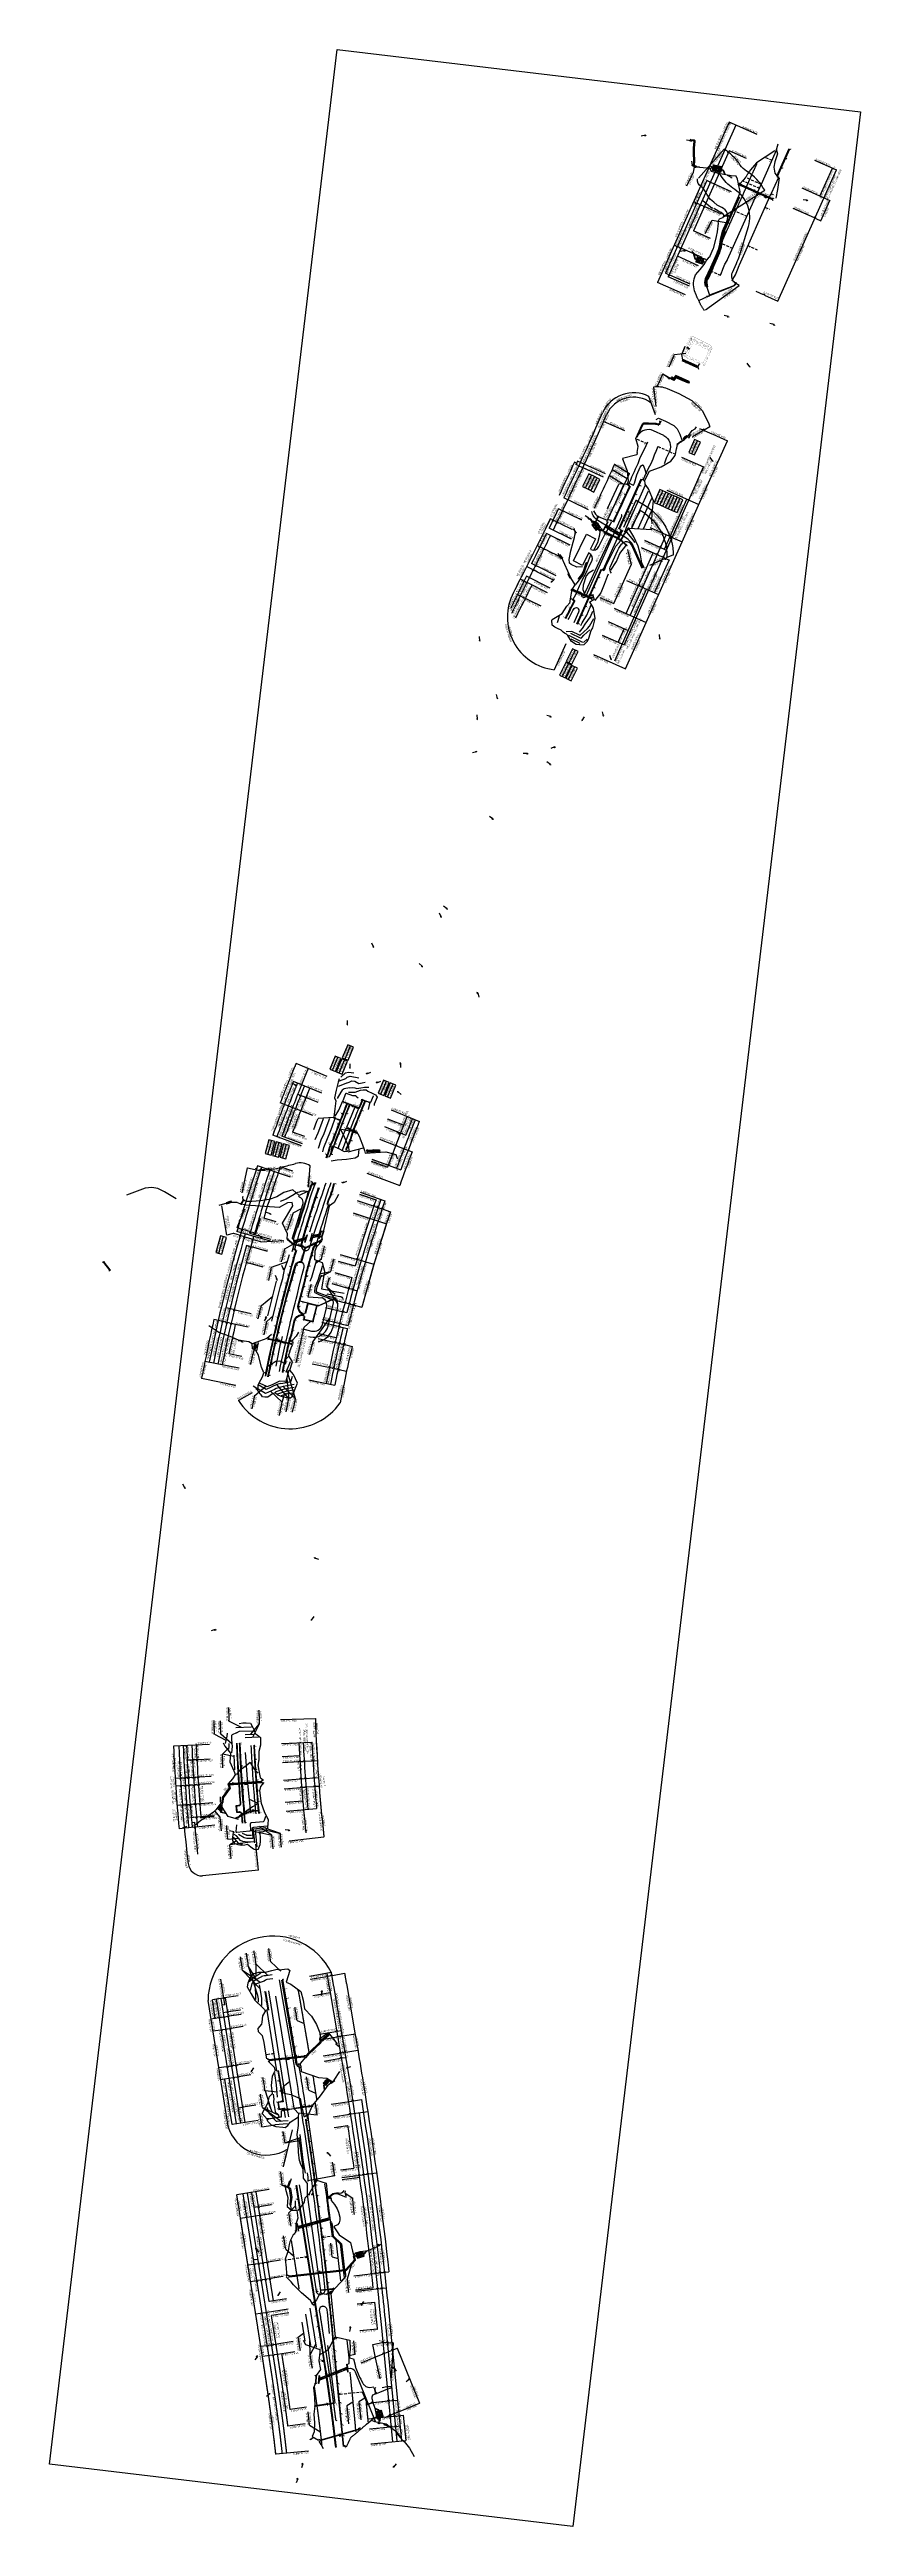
# Model space of a CAD drawing. Header units: millimetres. Extents: x 219390 to 221240, y 444648 to 450301.
import ezdxf
from ezdxf.enums import TextEntityAlignment as Align

# ---------------------------------------------------------------- set-up
doc = ezdxf.new("R2010")
doc.units = ezdxf.units.MM
for name, pattern in [('7', [20, 12.5, -2.5, 2.5, -2.5]), ('CENTER', [50.8, 31.75, -6.35, 6.35, -6.35]), ('CONT', [0]), ('CONTIN', [0]), ('HIDDEN', [9.525, 6.35, -3.175])]:
    doc.linetypes.add(name, pattern=pattern)
for name, color, linetype in [('##배수계획', 5, 'Continuous'), ('##배수계획_부체도로집수정(D600)', 3, 'Continuous'), ('##배수계획_철근콘크리트개거(Y1)(1.0x1.0)', 4, 'Continuous'), ('##배수관날개벽', 130, 'Continuous'), ('$-배수유역', 50, 'Continuous'), ('0.CC-DIMT 부체도로', 4, 'Continuous'), ('0.CC_DIML 부체도로', 1, 'Continuous'), ('[도면]U형 V형 측구', 4, 'Continuous'), ('[도면]노면측구', 5, 'Continuous'), ('[도면]배수구조물도수로+방수거+집수거', 30, 'Continuous'), ('[도면]산마루측구', 5, 'H-DICHB01'), ('[도면]선배수집수정', 4, 'Continuous'), ('[도면]소단측구', 5, 'Continuous'), ('[도면]수로암거', 30, 'Continuous'), ('[도면]연속배수시설', 152, 'Continuous'), ('[도면]제작집수정', 30, 'Continuous'), ('[도면]종배수관', 30, 'Continuous'), ('[도면]집수정(깎기+쌓기)', 30, 'Continuous'), ('[도면]횡배수관', 30, 'Continuous'), ('CC-DIML_본선', 1, 'CONT'), ('CC-DIMT_본선', 3, 'CONT'), ('CD-BOXC-WALL', 4, 'Continuous'), ('CD-DRAN-PIPC', 4, 'Continuous'), ('CD-DRAN-WALL', 4, 'Continuous'), ('CD-MISC-초기우수처리시설', 84, 'Continuous'), ('CD-SDLL-TYP7', 4, 'H-DICHL07'), ('CD-SDLU-TYP1', 4, 'H-DICHU01'), ('CD-SDLV-TYP3-2', 4, 'H-DICHV032'), ('cen', 1, 'Continuous'), ('CZ-LINE', 3, 'Continuous'), ('★비점오염설치점', 6, 'Continuous'), ('배수구조물', 4, 'Continuous'), ('성토사면', 20, 'CONTIN'), ('저류지', 84, 'Continuous'), ('절토사면', 150, 'CONTIN'), ('제목', 7, 'Continuous')]:
    doc.layers.add(name, color=color, linetype=linetype)
doc.layers.add('[도면]배수구조물 텍스트숨김', color=30, linetype='Continuous', plot=False)
doc.styles.add('GTXT', font='Dotum.TTF')
doc.styles.add('Han_Romanstyle', font='Dotum.TTF')
doc.styles.get("Standard").update_dxf_attribs({"font": 'arial.ttf'})
doc.styles.add('돋움', font='Dotum.TTF')
doc.linetypes.add('E-WFLOW04', pattern='A,1.5,[32,kscals.shx,S=0.1,R=0,X=0,Y=0],0', length=1.5)
doc.linetypes.add('H-CANAL00', pattern='A,1.1,[32,kosdic.shx,S=0.1,R=0,X=0,Y=0],-0.35,["Y",Standard,S=0.2,R=0,X=0,Y=-0.1],-0.290558', length=1)
doc.linetypes.add('H-CANAL00R', pattern='A,1.1,[32,kosdic.shx,S=0.1,R=0,X=0,Y=0],-0.540558,["Y",Standard,S=0.2,R=180,X=0,Y=0.1],-0.1', length=1)
doc.linetypes.add('H-DICHB01', pattern='A,1e-05,[43,kscals.shx,S=0.1,R=0,X=0,Y=0],-0.666667,["B1",Standard,S=0.2,R=0,X=0,Y=-0.1],-0.383333', length=1.05001)
doc.linetypes.add('H-DICHB01R', pattern='A,1e-05,[43,kscals.shx,S=0.1,R=0,X=0,Y=0],-0.933333,["B1",Standard,S=0.2,R=180,X=0,Y=0.1],-0.116667', length=1.05001)
doc.linetypes.add('H-DICHD011R', pattern='A,0.9,[32,kosdic.shx,S=0.1,R=0,X=0,Y=0],-0.966667,["D1-1",Standard,S=0.2,R=180,X=0,Y=0.1],-0.183333', length=2.05)
doc.linetypes.add('H-DICHD022', pattern='A,0.9,[32,kosdic.shx,S=0.1,R=0,X=0,Y=0],-0.333333,["D2-2",Standard,S=0.2,R=0,X=0,Y=-0.1],-0.816667', length=2.05)
doc.linetypes.add('H-DICHD04', pattern='A,0.9,[32,kscals.shx,S=0.1,R=0,X=0,Y=0],-0.333333,["D4",Standard,S=0.2,R=0,X=0,Y=-0.1],-0.416667', length=1.65)
doc.linetypes.add('H-DICHD04R', pattern='A,0.9,[32,kscals.shx,S=0.1,R=360,X=0,Y=0],-0.666667,["D4",Standard,S=0.2,R=180,X=0,Y=0.1],-0.083333', length=1.65)
doc.linetypes.add('H-DICHL02-2O', pattern='A,0.5,[32,kosdic.shx,S=0.1,R=0,X=0,Y=0],-0.35,["L2-2/O",Standard,S=0.2,R=0,X=0,Y=-0.1],-0.954161', length=1)
doc.linetypes.add('H-DICHL021', pattern='A,0.9,[32,kosdic.shx,S=0.1,R=0,X=0,Y=0],-0.333333,["L2-1",Standard,S=0.2,R=0,X=0,Y=-0.1],-0.816667', length=2.05)
doc.linetypes.add('H-DICHL021R', pattern='A,0.9,[32,kosdic.shx,S=0.1,R=0,X=0,Y=0],-0.966667,["L2-1",Standard,S=0.2,R=180,X=0,Y=0.1],-0.183333', length=2.05)
doc.linetypes.add('H-DICHL022', pattern='A,0.9,[32,kosdic.shx,S=0.1,R=0,X=0,Y=0],-0.333333,["L2-2",Standard,S=0.2,R=0,X=0,Y=-0.1],-0.816667', length=2.05)
doc.linetypes.add('H-DICHL022R', pattern='A,0.9,[32,kosdic.shx,S=0.1,R=0,X=0,Y=0],-0.966667,["L2-2",Standard,S=0.2,R=180,X=0,Y=0.1],-0.183333', length=2.05)
doc.linetypes.add('H-DICHL023', pattern='A,0.9,[32,kosdic.shx,S=0.1,R=0,X=0,Y=0],-0.333333,["L2-3",Standard,S=0.2,R=0,X=0,Y=-0.1],-0.816667', length=2.05)
doc.linetypes.add('H-DICHL023R', pattern='A,0.9,[32,kosdic.shx,S=0.1,R=0,X=0,Y=0],-0.966667,["L2-3",Standard,S=0.2,R=180,X=0,Y=0.1],-0.183333', length=2.05)
doc.linetypes.add('H-DICHL04', pattern='A,0.9,0,[32,KSCALS.SHX,S=0.1,R=0,X=0,Y=0],-0.333333,0,["L4",Standard,S=0.2,R=0,X=0,Y=-0.1],-0.416667', length=1.65)
doc.linetypes.add('H-DICHL04R', pattern='A,0.9,0,[32,KSCALS.SHX,S=0.1,R=0,X=0,Y=0],-0.666667,0,["L4",Standard,S=0.2,R=180,X=0,Y=0.1],-0.083333', length=1.65)
doc.linetypes.add('H-DICHL05', pattern='A,0.9,[32,kscals.shx,S=0.1,R=0,X=0,Y=0],-0.333333,["L5",Standard,S=0.2,R=0,X=0,Y=-0.1],-0.416667', length=1.65)
doc.linetypes.add('H-DICHL05-1', pattern='A,0.5,[32,kscals.shx,S=0.1,R=0,X=0,Y=0],-0.35,["L5-1",Standard,S=0.2,R=0,X=0,Y=-0.1],-0.731691', length=1)
doc.linetypes.add('H-DICHL05-1R', pattern='A,0.5,[32,kscals.shx,S=0.1,R=0,X=0,Y=0],-0.981691,["L5-1",Standard,S=0.2,R=180,X=0,Y=0.1],-0.1', length=1)
doc.linetypes.add('H-DICHL05-2', pattern='A,0.5,[32,kosdic.shx,S=0.1,R=0,X=0,Y=0],-0.35,["L5-2",Standard,S=0.2,R=0,X=0,Y=-0.1],-0.659209', length=1)
doc.linetypes.add('H-DICHL05-2R', pattern='A,0.5,[32,kosdic.shx,S=0.1,R=0,X=0,Y=0],-0.909209,["L5-2",Standard,S=0.2,R=180,X=0,Y=0.1],-0.1', length=1)
doc.linetypes.add('H-DICHL05-3', pattern='A,0.5,[32,kosdic.shx,S=0.1,R=0,X=0,Y=0],-0.35,["L5-3",Standard,S=0.2,R=0,X=0,Y=-0.1],-0.659209', length=1)
doc.linetypes.add('H-DICHL05-3R', pattern='A,0.5,[32,kosdic.shx,S=0.1,R=0,X=0,Y=0],-0.909209,["L5-3",Standard,S=0.2,R=180,X=0,Y=0.1],-0.1', length=1)
doc.linetypes.add('H-DICHL05R', pattern='A,0.9,[32,kscals.shx,S=0.1,R=360,X=0,Y=0],-0.666667,["L5",Standard,S=0.2,R=180,X=0,Y=0.1],-0.083333', length=1.65)
doc.linetypes.add('H-DICHL06', pattern='A,0.9,[32,kscals.shx,S=0.1,R=0,X=0,Y=0],-0.333333,["L6",Standard,S=0.2,R=0,X=0,Y=-0.1],-0.416667', length=1.65)
doc.linetypes.add('H-DICHL06R', pattern='A,0.9,[32,kscals.shx,S=0.1,R=360,X=0,Y=0],-0.666667,["L6",Standard,S=0.2,R=180,X=0,Y=0.1],-0.083333', length=1.65)
doc.linetypes.add('H-DICHL07', pattern='A,0.9,[32,kscals.shx,S=0.1,R=0,X=0,Y=0],-0.333333,["L7",Standard,S=0.2,R=0,X=0,Y=-0.1],-0.416667', length=1.65)
doc.linetypes.add('H-DICHL07R', pattern='A,0.9,0,[32,KSCALS.SHX,S=0.1,R=0,X=0,Y=0],-0.666667,0,["L7",Standard,S=0.2,R=180,X=0,Y=0.1],-0.083333', length=1.65)
doc.linetypes.add('H-DICHM08', pattern='A,0.9,[32,kosdic.shx,S=0.1,R=0,X=0,Y=0],-0.333333,["M8",Standard,S=0.2,R=0,X=0,Y=-0.1],-0.416667', length=1.65)
doc.linetypes.add('H-DICHM08R', pattern='A,0.9,[32,kosdic.shx,S=0.1,R=0,X=0,Y=0],-0.666667,["M8",Standard,S=0.2,R=180,X=0,Y=0.1],-0.083333', length=1.65)
doc.linetypes.add('H-DICHO021', pattern='A,0.5,[32,kosdic.shx,S=0.1,R=360,X=0,Y=0],-0.333333,["L2-1/O",Standard,S=0.2,R=360,X=0,Y=-0.1],-1.116667', length=1.95)
doc.linetypes.add('H-DICHO023', pattern='A,0.5,[32,kosdic.shx,S=0.1,R=360,X=0,Y=0],-0.333333,["L2-3/O",Standard,S=0.2,R=360,X=0,Y=-0.1],-1.116667', length=1.95)
doc.linetypes.add('H-DICHO023R', pattern='A,0.5,[32,kosdic.shx,S=0.1,R=0,X=0,Y=0],-1.306667,["L2-3/O",Standard,S=0.2,R=180,X=0,Y=0.1],-0.083333', length=1.89)
doc.linetypes.add('H-DICHS01', pattern='A,0.9,[32,kosdic.shx,S=0.1,R=0,X=0,Y=0],-0.35,["S1",Standard,S=0.2,R=0,X=0,Y=-0.1],-0.441746', length=1)
doc.linetypes.add('H-DICHS01R', pattern='A,0.9,[32,kosdic.shx,S=0.1,R=0,X=0,Y=0],-0.691746,["S1",Standard,S=0.2,R=180,X=0,Y=0.1],-0.1', length=1)
doc.linetypes.add('H-DICHS02', pattern='A,0.9,[32,kosdic.shx,S=0.1,R=0,X=0,Y=0],-0.35,["S2",Standard,S=0.2,R=0,X=0,Y=-0.1],-0.441746', length=1)
doc.linetypes.add('H-DICHS03', pattern='A,0.9,[32,kosdic.shx,S=0.1,R=0,X=0,Y=0],-0.35,["S3",Standard,S=0.2,R=0,X=0,Y=-0.1],-0.441746', length=1)
doc.linetypes.add('H-DICHS05', pattern='A,0.9,[32,kosdic.shx,S=0.1,R=0,X=0,Y=0],-0.35,["S5",Standard,S=0.2,R=0,X=0,Y=-0.1],-0.441746', length=1)
doc.linetypes.add('H-DICHS05R', pattern='A,0.9,[32,kosdic.shx,S=0.1,R=0,X=0,Y=0],-0.691746,["S5",Standard,S=0.2,R=180,X=0,Y=0.1],-0.1', length=1)
doc.linetypes.add('H-DICHU01', pattern='A,0.9,[32,kscals.shx,S=0.1,R=0,X=0,Y=0],-0.366667,["U1",Standard,S=0.2,R=0,X=0,Y=-0.1],-0.383333', length=1.65)
doc.linetypes.add('H-DICHU01R', pattern='A,0.9,[32,kscals.shx,S=0.1,R=0,X=0,Y=0],-0.633333,["U1",Standard,S=0.2,R=180,X=0,Y=0.1],-0.116667', length=1.65)
doc.linetypes.add('H-DICHU05', pattern='A,0.9,0,[32,KSCALS.SHX,S=0.1,R=0,X=0,Y=0],-0.333333,0,["U5",Standard,S=0.2,R=0,X=0,Y=-0.1],-0.416667', length=1.65)
doc.linetypes.add('H-DICHU05R', pattern='A,0.9,[32,kscals.shx,S=0.1,R=0,X=0,Y=0],-0.666667,["U5",Standard,S=0.2,R=180,X=0,Y=0.1],-0.083333', length=1.65)
doc.linetypes.add('H-DICHU06', pattern='A,0.9,[32,kscals.shx,S=0.1,R=0,X=0,Y=0],-0.333333,["U6",Standard,S=0.2,R=0,X=0,Y=-0.1],-0.416667', length=1.65)
doc.linetypes.add('H-DICHU06R', pattern='A,0.9,[32,kscals.shx,S=0.1,R=0,X=0,Y=0],-0.666667,["U6",Standard,S=0.2,R=180,X=0,Y=0.1],-0.083333', length=1.65)
doc.linetypes.add('H-DICHU07', pattern='A,0.9,[32,kscals.shx,S=0.1,R=0,X=0,Y=0],-0.333333,["U7",Standard,S=0.2,R=0,X=0,Y=-0.1],-0.416667', length=1.65)
doc.linetypes.add('H-DICHU08', pattern='A,0.9,[32,kscals.shx,S=0.1,R=0,X=0,Y=0],-0.35,["U8",Standard,S=0.2,R=0,X=0,Y=-0.1],-0.457162', length=1)
doc.linetypes.add('H-DICHV01', pattern='A,0.9,[32,kscals.shx,S=0.1,R=360,X=0,Y=0],-0.333333,["V1",Standard,S=0.2,R=360,X=0,Y=-0.1],-0.416667', length=1.65)
doc.linetypes.add('H-DICHV01R', pattern='A,0.9,[32,kscals.shx,S=0.1,R=0,X=0,Y=0],-0.666667,["V1",Standard,S=0.2,R=180,X=0,Y=0.1],-0.083333', length=1.65)
doc.linetypes.add('H-DICHV02', pattern='A,0.9,[32,kscals.shx,S=0.1,R=0,X=0,Y=0],-0.3,["V2",Standard,S=0.2,R=0,X=0,Y=-0.1],-0.45', length=1.65)
doc.linetypes.add('H-DICHV02R', pattern='A,0.9,0,[32,KSCALS.SHX,S=0.1,R=360,X=0,Y=0],-0.7,0,["V2",Standard,S=0.2,R=180,X=0,Y=0.1],-0.05', length=1.65)
doc.linetypes.add('H-DICHV03-1R', pattern='A,0.5,[32,kosdic.shx,S=0.1,R=0,X=0,Y=0],-0.940177,["V3-1",Standard,S=0.2,R=180,X=0,Y=0.1],-0.1', length=1)
doc.linetypes.add('H-DICHV031', pattern='A,0.9,[32,kosdic.shx,S=0.1,R=0,X=0,Y=0],-0.333333,["V3-1",Standard,S=0.2,R=0,X=0,Y=-0.1],-0.816667', length=2.05)
doc.linetypes.add('H-DICHV031R', pattern='A,0.9,[32,kosdic.shx,S=0.1,R=0,X=0,Y=0],-0.966667,["V3-1",Standard,S=0.2,R=180,X=0,Y=0.1],-0.183333', length=2.05)
doc.linetypes.add('H-DICHV032', pattern='A,0.9,[32,kosdic.shx,S=0.1,R=0,X=0,Y=0],-0.333333,["V3-2",Standard,S=0.2,R=0,X=0,Y=-0.1],-0.816667', length=2.05)
doc.linetypes.add('H-DICHV032R', pattern='A,0.9,[32,kosdic.shx,S=0.1,R=0,X=0,Y=0],-0.966667,["V3-2",Standard,S=0.2,R=180,X=0,Y=0.1],-0.183333', length=2.05)
doc.linetypes.add('H-DICHY01', pattern='A,0.9,[32,kosdic.shx,S=0.1,R=0,X=0,Y=0],-0.35,["Y1",Standard,S=0.2,R=0,X=0,Y=-0.1],-0.441746', length=1)

# ---------------------------------------------------------------- blocks, each defined once
blk = doc.blocks.new('A$C31C57068')
at = {"layer": '[도면]소단측구', "color": 4, "ltscale": 8}
blk.add_line((-0.66, -0.16), (0.81, 0.25), dxfattribs=at)
at = {"layer": '[도면]소단측구', "color": 4, "ltscale": 8, "flags": 128}
for points in [[(-0.47, -0.11), (-0.73, 0.04)], [(-0.28, -0.05), (-0.54, 0.1)], [(-0.66, -0.16), (-0.93, -0.01)]]:
    blk.add_lwpolyline(points, dxfattribs=at)
at = {"layer": '[도면]소단측구', "color": 4, "ltscale": 8}
blk.add_solid([(0.81, 0.25), (0.12, 0.06), (0.07, 0.23), (0.81, 0.25)], dxfattribs=at)
blk = doc.blocks.new('A$C14DC56A9')
at = {"layer": '[도면]배수구조물도수로+방수거+집수거', "color": 3}
for points in [[(0.8, 1.5), (0.4, 1.5), (0.4, 0.2), (0.1, 0.2), (0, 0.9), (0, 0.9), (0, 1.4), (0, 1.9), (0.4, 1.9), (0.8, 1.9)], [(0.8, 1.7), (0.3, 1.7), (0.3, 0.2)], [(0.4, 0.2), (0.6, 0)], [(0.8, 1.5), (1.1, 1.5), (1.1, 0.2), (1.4, 0.2), (1.5, 0.9), (1.5, 0.9), (1.5, 1.4), (1.5, 1.9), (1.1, 1.9), (0.8, 1.9)], [(0.8, 1.7), (1.2, 1.7), (1.2, 0.2)], [(1.1, 0.2), (1, 0)]]:
    blk.add_lwpolyline(points, dxfattribs=at)
blk = doc.blocks.new('A$C4A554AB3')
at = {"layer": '[도면]선배수집수정', "color": 0, "const_width": 0.02}
blk.add_lwpolyline([(0, 0), (0, 0.7), (0.7, 0.7), (0.7, 0)], close=True, dxfattribs=at)
at = {"layer": '[도면]선배수집수정', "color": 0}
blk.add_lwpolyline([(0.1, 0.1), (0.1, 0.6), (0.6, 0.6), (0.6, 0.1)], close=True, dxfattribs=at)
blk = doc.blocks.new('A$C713B7148')
at = {"layer": 'CD-MISC-초기우수처리시설'}
for p, q in [((-8, 1.9), (-7.6, 1.9)), ((-8, 1.1), (-6.7, 1.1)), ((-8, 0.3), (-6.9, 0.3)), ((-7.2, 2.4), (-7.2, 1.9)), ((-6.4, 2.4), (-6.4, 1.5)), ((-5.6, 2.4), (-5.6, 1.1)), ((-4.8, 2.4), (-4.8, 0.7)), ((-4, 2.4), (-4, -1.6)), ((-3.2, 2.4), (-3.2, 0)), ((-2.4, 2.4), (-2.4, 0)), ((-1.6, 2.4), (-1.6, 0)), ((-0.8, 2.4), (-0.8, 0)), ((0, 2.4), (0, -2.4)), ((0.8, 2.4), (0.8, 0)), ((1.6, 2.4), (1.6, 0)), ((2.4, 2.4), (2.4, 0)), ((3.2, 2.4), (3.2, 0)), ((4, 2.4), (4, -1.6)), ((4.8, 2.4), (4.8, 0.7)), ((5.6, 2.4), (5.6, 1.1)), ((6.4, 2.4), (6.4, 1.5)), ((8, 1.1), (6.7, 1.1)), ((8, 0.3), (6.9, 0.3)), ((7.2, 2.4), (7.2, 1.9)), ((8, 1.9), (7.6, 1.9)), ((-8, -0.5), (-6.6, -0.5)), ((-8, -1.3), (-6.2, -1.3)), ((-8, -4.5), (-6.2, -4.5)), ((-8, -5.3), (-6.6, -5.3)), ((-8, -6.1), (-6.9, -6.1)), ((-8, -6.9), (-6.7, -6.9)), ((-8, -7.7), (-7.6, -7.7)), ((-7.2, -2.1), (-5.9, -2.1)), ((-7.2, -2.9), (-3.2, -2.9)), ((-7.2, -3.7), (-5.9, -3.7)), ((-7.2, -8.2), (-7.2, -7.7)), ((-6.4, -8.2), (-6.4, -7.3)), ((-5.6, -8.2), (-5.6, -6.9)), ((-4.8, -8.2), (-4.8, -6.5)), ((-4, -8.2), (-4, -4.2)), ((-3.2, -8.2), (-3.2, -5.8)), ((-2.4, -8.2), (-2.4, -5.8)), ((-1.6, -8.2), (-1.6, -5.8)), ((-0.8, -8.2), (-0.8, -5.8)), ((0, -8.2), (0, -3.4)), ((0.8, -8.2), (0.8, -5.8)), ((1.6, -8.2), (1.6, -5.8)), ((2.4, -8.2), (2.4, -5.8)), ((8, -2.9), (3.2, -2.9)), ((3.2, -8.2), (3.2, -5.8)), ((4, -8.2), (4, -4.2)), ((4.8, -8.2), (4.8, -6.5)), ((5.6, -8.2), (5.6, -6.9)), ((8, -2.1), (5.9, -2.1)), ((8, -3.7), (5.9, -3.7)), ((8, -1.3), (6.2, -1.3)), ((8, -4.5), (6.2, -4.5)), ((6.4, -8.2), (6.4, -7.3)), ((8, -0.5), (6.6, -0.5)), ((8, -5.3), (6.6, -5.3)), ((8, -6.9), (6.7, -6.9)), ((8, -6.1), (6.9, -6.1)), ((7.2, -8.2), (7.2, -7.7)), ((8, -7.7), (7.6, -7.7))]:
    blk.add_line(p, q, dxfattribs=at)
for points in [[(-8, 2.4), (-8, -1.6)], [(-8, -4.1), (-8, -8.2), (8, -8.2), (8, 2.4), (-8, 2.4)], [(-3.2, -2.4), (-8, 2.4)], [(3.2, -2.4), (8, 2.4)], [(-8.5, -1.9), (-8.5, -3.9), (-7.4, -3.9), (-7.4, -1.9), (-8.5, -1.9)], [(-3.2, -3.4), (-8, -8.2)], [(3.2, -3.4), (8, -8.2)]]:
    blk.add_lwpolyline(points, dxfattribs=at)
for points in [[(-8.8, -1.6), (-8.8, -4.1), (-7.2, -4.1), (-7.2, -1.6)], [(-3.2, -2.4), (-3.2, -3.4), (3.2, -3.4), (3.2, -2.4)]]:
    blk.add_lwpolyline(points, close=True, dxfattribs=at)
at = {"layer": 'CD-MISC-초기우수처리시설', "style": '돋움'}
blk.add_text('소규모저류지', height=0.7, dxfattribs=at).set_placement((0, -2.9), align=Align.MIDDLE_CENTER)
at = {"layer": '제목', "color": 1, "style": '돋움'}
for s, p in [('(유역면적 8,000 B:10.6 L:15.9, H1.6)', (-0.2, 3.4)), ('소규모저류지', (-0.2, 4.2))]:
    blk.add_text(s, height=0.5, dxfattribs=at).set_placement(p, align=Align.CENTER)
blk = doc.blocks.new('A$C0F082672')
at = {"layer": 'CD-MISC-초기우수처리시설'}
h = blk.add_hatch(dxfattribs=at)
h.set_pattern_fill('ANSI37', color=256, scale=0.2, style=0)
h.set_pattern_definition([(45, (1.3, 0), (-0.44901, 0.44901), []), (135, (1.3, 0), (-0.44901, -0.44901), [])])
h.paths.add_polyline_path([(7.9, 0), (7.9, 2), (2.1, 2), (1.9, 2), (1.3, 2), (1.3, 0)])
h.paths.add_polyline_path([(1.5, 0.4), (7.7, 0.4), (7.7, 1.7), (1.5, 1.7)], flags=24)
blk.add_lwpolyline([(-1.3, 2.2), (-1.3, -0.2), (1.3, -0.2), (1.3, 2.2)], close=True, dxfattribs=at)
for points in [[(-1, 2), (-1, 0), (1, 0), (1, 2), (-1, 2)], [(1.3, -0.2), (8.1, -0.2), (8.1, 2.2), (2.1, 2.2), (1.9, 2.2), (1.3, 2.2)], [(1.3, 0), (7.9, 0), (7.9, 2), (2.1, 2), (1.9, 2), (1.3, 2)]]:
    blk.add_lwpolyline(points, dxfattribs=at)
at = {"layer": 'CD-MISC-초기우수처리시설', "style": '돋움'}
blk.add_text('모래여과시설', height=0.7, dxfattribs=at).set_placement((4.6, 1), align=Align.MIDDLE_CENTER)
at = {"layer": '제목', "color": 1, "style": '돋움'}
for s, p in [('(유역면적 6,000 hf:1.8 B:2)', (3.4, 4.1)), ('모래여과시설', (3.4, 4.9))]:
    blk.add_text(s, height=0.5, dxfattribs=at).set_placement(p, align=Align.CENTER)
blk = doc.blocks.new('A$C44361872')
at = {"layer": 'CD-MISC-초기우수처리시설'}
h = blk.add_hatch(dxfattribs=at)
h.set_pattern_fill('ANSI37', color=256, scale=0.2, style=0)
h.set_pattern_definition([(45, (-1.36503, -2.3262), (-0.449013, 0.449013), []), (135, (-1.36503, -2.3262), (-0.449013, -0.449013), [])])
h.paths.add_polyline_path([(-1.4, 1.9), (17.6, 1.9), (17.6, -1.6), (-1.4, -1.6)])
h.paths.add_polyline_path([(6, -0.5), (10.3, -0.5), (10.3, 0.8), (6, 0.8)], flags=24)
for points in [[(-3.5, 2.1), (-3.5, -1.9), (-1.4, -1.9), (-1.4, 2.1)], [(-1.4, 1.9), (17.6, 1.9), (17.6, -1.6), (-1.4, -1.6)]]:
    blk.add_lwpolyline(points, close=True, dxfattribs=at)
blk.add_lwpolyline([(-3.2, 1.9), (-3.2, -1.6), (-1.6, -1.6), (-1.6, 1.9), (-3.2, 1.9)], dxfattribs=at)
at = {"layer": 'CD-MISC-초기우수처리시설', "linetype": 'HIDDEN', "ltscale": 0.1}
blk.add_lwpolyline([(-1.4, 1.1), (17.6, 1.1), (17.6, -0.9), (-1.4, -0.9)], close=True, dxfattribs=at)
at = {"layer": 'CD-MISC-초기우수처리시설', "style": '돋움'}
blk.add_text('침투도랑', height=0.7, dxfattribs=at).set_placement((8.1, 0.1), align=Align.MIDDLE_CENTER)
at = {"layer": '제목', "color": 1, "style": '돋움'}
for s, p in [('(유역면적 6,000 H:1.5 B:2.0)', (8.1, 2.5)), ('침투도랑', (8.1, 3.3))]:
    blk.add_text(s, height=0.5, dxfattribs=at).set_placement(p, align=Align.CENTER)
blk = doc.blocks.new('A$C24235D2C')
at = {"layer": 'CD-MISC-초기우수처리시설'}
for p, q in [((-8.55, 4.2), (-7.65, 4.2)), ((-8.55, 3.4), (-6.85, 3.4)), ((-8.55, 2.6), (-7.36, 2.6)), ((-8.55, 1.8), (-7.02, 1.8)), ((-8.55, 1), (-6.68, 1)), ((-8.55, 0.2), (-6.34, 0.2)), ((-7.2, 5.1), (-7.2, 3.75)), ((-6.4, 5.1), (-6.4, 4.03125)), ((-5.6, 5.1), (-5.6, 3.6375)), ((-4.8, 3.85), (-4.8, 3.24375)), ((-4, 3.85), (-4, 0.6)), ((-3.2, 3.85), (-3.2, 2.4)), ((-2.4, 5.1), (-2.4, 2.4)), ((-1.6, 5.1), (-1.6, 2.4)), ((-0.8, 5.1), (-0.8, 2.4)), ((0, 5.1), (0, 0)), ((0.8, 5.1), (0.8, 2.4)), ((1.6, 5.1), (1.6, 2.4)), ((2.4, 5.1), (2.4, 2.4)), ((3.2, 5.1), (3.2, 2.4)), ((4, 5.1), (4, 0.6)), ((4.8, 5.1), (4.8, 3.24375)), ((5.6, 5.1), (5.6, 3.6375)), ((7.45, 0.2), (6.34, 0.2)), ((6.4, 5.1), (6.4, 4.03125)), ((8.55, 1), (6.68, 1)), ((8.55, 3.4), (6.85, 3.4)), ((8.55, 1.8), (7.02, 1.8)), ((7.2, 5.1), (7.2, 3.75)), ((8.55, 2.6), (7.36, 2.6)), ((8.55, 4.2), (7.65, 4.2)), ((-8.55, -0.6), (-3.45, -0.6)), ((-8.55, -1.4), (-6.34, -1.4)), ((-8.55, -2.2), (-6.68, -2.2)), ((-8.55, -3), (-7.02, -3)), ((-8.55, -3.8), (-7.36, -3.8)), ((-8.55, -4.6), (-6.85, -4.6)), ((-8.55, -5.4), (-7.65, -5.4)), ((-7.2, -6.3), (-7.2, -4.95)), ((-6.4, -6.3), (-6.4, -5.23125)), ((-5.6, -6.3), (-5.6, -4.8375)), ((-4.8, -6.3), (-4.8, -4.44375)), ((-4, -6.3), (-4, -1.8)), ((-3.2, -6.3), (-3.2, -3.6)), ((-2.4, -6.3), (-2.4, -3.6)), ((-1.6, -6.3), (-1.6, -3.6)), ((-0.8, -6.3), (-0.8, -3.6)), ((0, -6.3), (0, -1.2)), ((0.8, -6.3), (0.8, -3.6)), ((1.6, -6.3), (1.6, -3.6)), ((2.4, -6.3), (2.4, -3.6)), ((3.2, -6.3), (3.2, -3.6)), ((4, -6.3), (4, -1.8)), ((4.8, -6.3), (4.8, -4.44375)), ((5.6, -6.3), (5.6, -4.8375)), ((7.45, -1.4), (6.34, -1.4)), ((6.4, -6.3), (6.4, -5.23125)), ((8.55, -2.2), (6.68, -2.2)), ((8.55, -4.6), (6.85, -4.6)), ((8.55, -3), (7.02, -3)), ((7.2, -6.3), (7.2, -4.95)), ((8.55, -3.8), (7.36, -3.8)), ((8.55, -5.4), (7.65, -5.4))]:
    blk.add_line(p, q, dxfattribs=at)
for points in [[(8.55, -1.85), (8.55, -6.3), (-8.55, -6.3), (-8.55, 5.1), (-5.1, 5.1)], [(-3.45, 0), (-8.55, 5.1)], [(-3.15, 6.1), (-3.15, 4.1), (-4.85, 4.1), (-4.85, 6.1), (-3.15, 6.1)], [(-2.9, 5.1), (8.55, 5.1)], [(3.45, 0), (8.55, 5.1)], [(9.4, 0.4), (9.4, -1.6), (7.7, -1.6), (7.7, 0.4), (9.4, 0.4)], [(8.55, 5.1), (8.55, 0.65)], [(-3.45, -1.2), (-8.55, -6.3)], [(7.45, -0.6), (3.45, -0.6)], [(3.45, -1.2), (8.55, -6.3)]]:
    blk.add_lwpolyline(points, dxfattribs=at)
for points in [[(-2.9, 6.35), (-2.9, 3.85), (-5.1, 3.85), (-5.1, 6.35)], [(3.45, 0), (3.45, -1.2), (-3.45, -1.2), (-3.45, 0)], [(9.65, 0.65), (9.65, -1.85), (7.45, -1.85), (7.45, 0.65)]]:
    blk.add_lwpolyline(points, close=True, dxfattribs=at)
at = {"layer": 'CD-MISC-초기우수처리시설', "style": '돋움'}
blk.add_text('소규모저류지', height=0.7, dxfattribs=at).set_placement((0.09688, -0.6), align=Align.MIDDLE_CENTER)
at = {"layer": '제목', "color": 1, "style": '돋움'}
for s, p in [('(유역면적 12,000 B:11.4 L:17.1, H1.7)', (4.43037, 6.1455)), ('소규모저류지', (4.43037, 6.9207))]:
    blk.add_text(s, height=0.5, dxfattribs=at).set_placement(p, align=Align.CENTER)
blk = doc.blocks.new('A$C377828D0')
at = {"layer": 'CD-MISC-초기우수처리시설'}
for p, q in [((-8, 4.3), (-7.6, 4.3)), ((-8, 3.5), (-6.7, 3.5)), ((-8, 2.7), (-6.9, 2.7)), ((-8, 1.9), (-6.6, 1.9)), ((-8, 1.1), (-6.2, 1.1)), ((-7.2, 4.8), (-7.2, 4.3)), ((-7.2, 0.3), (-5.9, 0.3)), ((-6.4, 4.8), (-6.4, 3.9)), ((-5.6, 4.8), (-5.6, 3.5)), ((-4.8, 4.8), (-4.8, 3.1)), ((-4, 4.8), (-4, 0.8)), ((-3.2, 4.8), (-3.2, 2.4)), ((-2.4, 4.8), (-2.4, 2.4)), ((-1.6, 4.8), (-1.6, 2.4)), ((-0.8, 4.8), (-0.8, 2.4)), ((0, 4.8), (0, 0)), ((0.8, 4.8), (0.8, 2.4)), ((1.6, 4.8), (1.6, 2.4)), ((2.4, 4.8), (2.4, 2.4)), ((3.2, 4.8), (3.2, 2.4)), ((4, 4.8), (4, 0.8)), ((4.8, 4.8), (4.8, 3.1)), ((5.6, 4.8), (5.6, 3.5)), ((8, 0.3), (5.9, 0.3)), ((8, 1.1), (6.2, 1.1)), ((6.4, 4.8), (6.4, 3.9)), ((8, 1.9), (6.6, 1.9)), ((8, 3.5), (6.7, 3.5)), ((8, 2.7), (6.9, 2.7)), ((7.2, 4.8), (7.2, 4.3)), ((8, 4.3), (7.6, 4.3)), ((-8, -2.1), (-6.2, -2.1)), ((-8, -2.9), (-6.6, -2.9)), ((-8, -3.7), (-6.9, -3.7)), ((-8, -4.5), (-6.7, -4.5)), ((-8, -5.3), (-7.6, -5.3)), ((-7.2, -0.5), (-3.2, -0.5)), ((-7.2, -1.3), (-5.9, -1.3)), ((-7.2, -5.8), (-7.2, -5.3)), ((-6.4, -5.8), (-6.4, -4.9)), ((-5.6, -5.8), (-5.6, -4.5)), ((-4.8, -5.8), (-4.8, -4.1)), ((-4, -5.8), (-4, -1.8)), ((-3.2, -5.8), (-3.2, -3.4)), ((-2.4, -5.8), (-2.4, -3.4)), ((-1.6, -5.8), (-1.6, -3.4)), ((-0.8, -5.8), (-0.8, -3.4)), ((0, -5.8), (0, -1)), ((0.8, -5.8), (0.8, -3.4)), ((1.6, -5.8), (1.6, -3.4)), ((2.4, -5.8), (2.4, -3.4)), ((8, -0.5), (3.2, -0.5)), ((3.2, -5.8), (3.2, -3.4)), ((4, -5.8), (4, -1.8)), ((4.8, -5.8), (4.8, -4.1)), ((5.6, -5.8), (5.6, -4.5)), ((8, -1.3), (5.9, -1.3)), ((8, -2.1), (6.2, -2.1)), ((6.4, -5.8), (6.4, -4.9)), ((8, -2.9), (6.6, -2.9)), ((8, -4.5), (6.7, -4.5)), ((8, -3.7), (6.9, -3.7)), ((7.2, -5.8), (7.2, -5.3)), ((8, -5.3), (7.6, -5.3))]:
    blk.add_line(p, q, dxfattribs=at)
for points in [[(-8.8, 0.8), (-8.8, -1.7), (-7.2, -1.7), (-7.2, 0.8)], [(-3.2, 0), (-3.2, -1), (3.2, -1), (3.2, 0)]]:
    blk.add_lwpolyline(points, close=True, dxfattribs=at)
for points in [[(-8.5, 0.5), (-8.5, -1.5), (-7.4, -1.5), (-7.4, 0.5), (-8.5, 0.5)], [(-8, 4.8), (-8, 0.8)], [(-8, -1.7), (-8, -5.8), (8, -5.8), (8, 4.8), (-8, 4.8)], [(-3.2, 0), (-8, 4.8)], [(3.2, 0), (8, 4.8)], [(-3.2, -1), (-8, -5.8)], [(3.2, -1), (8, -5.8)]]:
    blk.add_lwpolyline(points, dxfattribs=at)
at = {"layer": 'CD-MISC-초기우수처리시설', "style": '돋움'}
blk.add_text('소규모저류지', height=0.7, dxfattribs=at).set_placement((0, -0.5), align=Align.MIDDLE_CENTER)
at = {"layer": '제목', "color": 1, "style": '돋움'}
for s, p in [('(유역면적 8,000 B:10.6 L:15.9, H1.6)', (-0.2, 5.8)), ('소규모저류지', (-0.2, 6.6))]:
    blk.add_text(s, height=0.5, dxfattribs=at).set_placement(p, align=Align.CENTER)
blk = doc.blocks.new('A$C3B52267F')
at = {"layer": 'CD-MISC-초기우수처리시설'}
h = blk.add_hatch(dxfattribs=at)
h.set_pattern_fill('ANSI37', color=256, scale=0.2, style=0)
h.set_pattern_definition([(45, (0, -2.9), (-0.449013, 0.449013), []), (135, (0, -2.9), (-0.449013, -0.449013), [])])
h.paths.add_polyline_path([(10, 0), (0, 0), (0, -2.9), (10, -2.9)])
h.paths.add_polyline_path([(2.8, -2.1), (7.1, -2.1), (7.1, -0.8), (2.8, -0.8)], flags=24)
for points in [[(10, 0), (0, 0), (0, -2.9), (10, -2.9)], [(11.4, 0.2), (11.4, -3.1), (10, -3.1), (10, 0.2)]]:
    blk.add_lwpolyline(points, close=True, dxfattribs=at)
blk.add_lwpolyline([(11.2, 0), (11.2, -2.9), (10.2, -2.9), (10.2, 0), (11.2, 0)], dxfattribs=at)
at = {"layer": 'CD-MISC-초기우수처리시설', "linetype": 'HIDDEN', "ltscale": 0.1}
blk.add_lwpolyline([(10, -0.4), (0, -0.4), (0, -2.4), (10, -2.4)], close=True, dxfattribs=at)
at = {"layer": 'CD-MISC-초기우수처리시설', "style": '돋움'}
blk.add_text('침투도랑', height=0.7, dxfattribs=at).set_placement((4.9, -1.4), align=Align.MIDDLE_CENTER)
at = {"layer": '제목', "color": 1, "style": '돋움'}
for s, p in [('(유역면적 2,000 H:1.5 B:2.0)', (5.3, 0.9)), ('침투도랑', (5.2, 1.7))]:
    blk.add_text(s, height=0.5, dxfattribs=at).set_placement(p, align=Align.CENTER)
blk = doc.blocks.new('A$C377D09C1')
at = {"layer": 'CD-MISC-초기우수처리시설'}
h = blk.add_hatch(dxfattribs=at)
h.set_pattern_fill('ANSI37', color=256, scale=0.2, style=0)
h.set_pattern_definition([(45, (-5, -2), (-0.449013, 0.449013), []), (135, (-5, -2), (-0.449013, -0.449013), [])])
h.paths.add_polyline_path([(4.2, -2), (4.2, 0), (-4.2, 0), (-4.4, 0), (-5, 0), (-5, -2)])
h.paths.add_polyline_path([(-3.8, -1.6), (2.4, -1.6), (2.4, -0.3), (-3.8, -0.3)], flags=24)
blk.add_lwpolyline([(-7.6, 0.2), (-7.6, -2.2), (-5, -2.2), (-5, 0.2)], close=True, dxfattribs=at)
for points in [[(-7.3, 0), (-7.3, -2), (-5.2, -2), (-5.2, 0), (-7.3, 0)], [(-5, -2.2), (4.5, -2.2), (4.5, 0.2), (-4.2, 0.2), (-4.4, 0.2), (-5, 0.2)], [(-5, -2), (4.2, -2), (4.2, 0), (-4.2, 0), (-4.4, 0), (-5, 0)]]:
    blk.add_lwpolyline(points, dxfattribs=at)
at = {"layer": 'CD-MISC-초기우수처리시설', "style": '돋움'}
blk.add_text('모래여과시설', height=0.7, dxfattribs=at).set_placement((-0.7, -1), align=Align.MIDDLE_CENTER)
at = {"layer": '제목', "color": 1, "style": '돋움'}
for s, p in [('(유역면적 10,000 hf:1.8 B:2)', (-1.9, 1.6)), ('모래여과시설', (-1.9, 2.3))]:
    blk.add_text(s, height=0.5, dxfattribs=at).set_placement(p, align=Align.CENTER)
blk = doc.blocks.new('A$C74621AD6')
at = {"layer": 'CD-MISC-초기우수처리시설', "color": 2}
for p, q in [((-5.6, 2.9), (-5.6, 0.1)), ((-5.6, 2.9), (5.5, 2.9)), ((-5.6, 2.9), (-5.6, 2.9)), ((-5.6, 2.9), (-5.6, 2.9)), ((-5.6, 2.4), (-5.3, 2.4)), ((-5.6, 1.6), (-5, 1.6)), ((-5.6, 0.8), (-4.6, 0.8)), ((-4.8, 2.9), (-4.8, 2.5)), ((-4, 2.9), (-4, 2.2)), ((-3.2, 2.9), (-3.2, 1.8)), ((-2.4, 2.9), (-2.4, 1.4)), ((-2.4, 0), (-2.4, -1.6)), ((-1.6, 2.9), (-1.6, 0)), ((-0.8, 2.9), (-0.8, 1.4)), ((0, 2.9), (0, 1.4)), ((0.8, 2.9), (0.8, 1.4)), ((1.6, 2.9), (1.6, 1.4)), ((2.3, 0), (2.3, -1.6)), ((2.4, 2.9), (2.4, 0.1)), ((3.2, 2.9), (3.2, 1.8)), ((4, 2.9), (4, 2.2)), ((5.5, 0.8), (4.6, 0.8)), ((4.8, 2.9), (4.8, 2.6)), ((5.5, 1.6), (5, 1.6)), ((5.5, 2.4), (5.3, 2.4)), ((5.5, 2.9), (5.5, -4.5)), ((5.5, 2.9), (5.5, 2.9)), ((-5.6, -1.8), (-5.6, -4.5)), ((-5.6, -2.4), (-4.6, -2.4)), ((-5.6, -3.2), (-5, -3.2)), ((-5.6, -4), (-5.3, -4)), ((-5.6, -4.5), (5.5, -4.5)), ((-5.6, -4.5), (-5.6, -4.5)), ((-5.6, -4.5), (-5.6, -4.5)), ((-4.8, -4.5), (-4.8, -4.2)), ((-4.3, 0), (-3.7, 0)), ((-4.3, -0.8), (-2.4, -0.8)), ((-4.3, -1.6), (-3.7, -1.6)), ((-4, -4.5), (-4, -3.8)), ((-3.2, -4.5), (-3.2, -3.4)), ((-2.4, -4.5), (-2.4, -3.1)), ((-1.6, -4.5), (-1.6, -1.6)), ((-0.8, -4.5), (-0.8, -3.1)), ((0, -4.5), (0, -3.1)), ((0.8, -4.5), (0.8, -3.1)), ((1.6, -4.5), (1.6, -3.1)), ((5.5, -0.8), (2.3, -0.8)), ((2.4, -4.5), (2.4, -1.7)), ((3.2, -4.5), (3.2, -3.5)), ((4, -4.5), (4, -3.8)), ((5.5, 0), (4.3, 0)), ((5.5, -1.6), (4.3, -1.6)), ((5.5, -2.4), (4.6, -2.4)), ((4.8, -4.5), (4.8, -4.2)), ((5.5, -3.2), (5, -3.2)), ((5.5, -4), (5.3, -4)), ((5.5, -4.5), (5.5, -4.5))]:
    blk.add_line(p, q, dxfattribs=at)
blk.add_lwpolyline([(-4.3, 0.1), (-6.8, 0.1), (-6.8, -1.8), (-4.3, -1.8)], close=True, dxfattribs=at)
for points in [[(-5.6, 2.9), (-2.4, 0), (2.3, 0), (5.5, 2.9)], [(-4.6, -0.1), (-6.6, -0.1), (-6.6, -1.5), (-4.6, -1.5), (-4.6, -0.1)], [(5.5, -4.5), (2.3, -1.6), (-2.4, -1.6), (-5.6, -4.5)]]:
    blk.add_lwpolyline(points, dxfattribs=at)
at = {"layer": '제목', "color": 1, "style": '돋움'}
for s, p in [('(유역면적 4,000 B:7.4 L:11.1, H1.6)', (0, 3.9)), ('소규모저류지(사석보강)', (0, 4.7))]:
    blk.add_text(s, height=0.5, dxfattribs=at).set_placement(p, align=Align.CENTER)
blk = doc.blocks.new('A$C22883B8F')
at = {"layer": 'CD-MISC-초기우수처리시설'}
h = blk.add_hatch(dxfattribs=at)
h.set_pattern_fill('ANSI37', color=12, scale=0.2, style=0)
h.set_pattern_definition([(45, (-13.5, -3.45), (-0.449013, 0.449013), []), (135, (-13.5, -3.45), (-0.449013, -0.449013), [])])
h.paths.add_polyline_path([(-13.5, 0.4), (13.5, 0.4), (13.5, -3.4), (-13.5, -3.4)])
h.paths.add_polyline_path([(-2.2, -2.2), (2.2, -2.2), (2.2, -0.8), (-2.2, -0.8)], flags=24)
at = {"layer": 'CD-MISC-초기우수처리시설', "color": 12}
for points in [[(-16.1, 0.7), (-16.1, -3.7), (-13.5, -3.7), (-13.5, 0.7)], [(-13.5, 0.4), (13.5, 0.4), (13.5, -3.4), (-13.5, -3.4)]]:
    blk.add_lwpolyline(points, close=True, dxfattribs=at)
blk.add_lwpolyline([(-15.8, 0.4), (-15.8, -3.4), (-13.8, -3.4), (-13.8, 0.4), (-15.8, 0.4)], dxfattribs=at)
at = {"layer": 'CD-MISC-초기우수처리시설', "color": 12, "linetype": 'HIDDEN', "ltscale": 0.1}
blk.add_lwpolyline([(-13.5, 0), (13.5, 0), (13.5, -3), (-13.5, -3)], close=True, dxfattribs=at)
at = {"layer": 'CD-MISC-초기우수처리시설', "color": 12, "style": '돋움'}
blk.add_text('침투도랑', height=0.7, dxfattribs=at).set_placement((0, -1.5), align=Align.MIDDLE_CENTER)
at = {"layer": '제목', "color": 1, "style": '돋움'}
for s, p in [('(유역면적 8,000 H:1.5 B:3.0)', (-0.6, 1.4)), ('침투도랑', (-0.6, 2.2))]:
    blk.add_text(s, height=0.5, dxfattribs=at).set_placement(p, align=Align.CENTER)
blk = doc.blocks.new('A$C4E153952')
at = {"layer": 'CD-DRAN-PIPC', "color": 5, "ltscale": 5, "elevation": -402}
for points in [[(-16, -4.3), (-21.6, 0.4)], [(-16.7, -5), (-22.1, -0.5)]]:
    blk.add_lwpolyline(points, dxfattribs=at)
at = {"layer": 'CD-DRAN-WALL', "color": 5, "ltscale": 5, "const_width": 0.1, "elevation": -402}
for points in [[(-23.6, -0.7), (-22.2, -0.7), (-21.4, 0.7), (-22.4, 2.3)], [(-15.9, -7.7), (-16.8, -5.2), (-15.9, -4), (-14.4, -4.3)]]:
    blk.add_lwpolyline(points, dxfattribs=at)
at = {"layer": '저류지'}
blk.add_line((-12.1, 19.6), (-12.9, 17.8), dxfattribs=at)
blk.add_lwpolyline([(-16.4, 21.6, 0.2, 0.2, 0), (-28.9, -9.9, 0.2, 0.2, 0), (-28.5, -19, 0, 0, 0)], format="xyseb", dxfattribs=at)
at = {"layer": '저류지', "const_width": 0.2, "flags": 128}
for points in [[(-12.1, 19.6), (-28.5, -19)], [(-13, 17.5), (-28.5, -19)], [(-24.5, 1), (-20.7, -0.7)], [(-21.9, 2), (-19.9, 1.2)], [(-21.1, 3.9), (-19.1, 3)], [(-20.8, 10.3), (-16.8, 8.6)], [(-20.3, 5.7), (-18.3, 4.9)], [(-20.3, 5.7), (-18.3, 4.9)], [(-19.6, 7.6), (-17.6, 6.7)], [(-18.1, 11.3), (-16, 10.4)], [(-18.1, 0.4), (-15.8, -0.6)], [(-17.3, 13.1), (-15.2, 12.2)], [(-17.3, 2.2), (-15, 1.3)], [(-17.2, 19.6), (-12.9, 17.8)], [(-16.5, 15), (-14.4, 14.1)], [(-16.5, 4.1), (-14.2, 3.1)], [(-12.1, 19.6), (-16.4, 21.6)], [(-15.8, 16.8), (-13.7, 15.9)], [(-15.7, 5.9), (-13.4, 5)], [(-14.9, 7.8), (-10.3, 5.8)], [(-14.2, 9.6), (-11.9, 8.6)], [(-12.1, 19.6), (-13.9, 21.3)], [(-12.1, 19.6), (-13.6, 25)], [(-12.1, 19.6), (-13.4, 21.9)], [(-13.4, 11.4), (-11.1, 10.5)], [(-12.6, 13.3), (-10.5, 12.4)], [(-12.1, 19.6), (-9.2, 26)], [(-12.1, 19.6), (-11.4, 22.8)], [(-12.1, 19.6), (-12.1, 22.7)], [(36.2, -2), (-12.1, 19.6)], [(-11.8, 15.1), (-10.7, 14.7)], [(-8.4, 10.3), (-11, 17)], [(-10.1, 18.8), (-8.8, 21.8)], [(-9.1, 16.1), (-9.5, 15.1)], [(36.2, -2), (33, 4.7), (-9.2, 26)], [(-7.3, 15.3), (-8.9, 11.6)], [(-8.3, 17.9), (-6.9, 20.9)], [(-8.3, 17.9), (-7.9, 18.9)], [(-6.5, 17.1), (-3.7, 23.3)], [(-5.5, 14.5), (-6.5, 12.2)], [(-3.6, 13.7), (-4.7, 11.4)], [(-4.6, 16.3), (-3.3, 19.3)], [(-2.8, 15.5), (-1.5, 18.5)], [(-1.8, 12.8), (-2.8, 10.6)], [(-1, 14.7), (0.3, 17.6)], [(0, 12), (-1, 9.7)], [(1.8, 11.2), (-0.2, 6.6)], [(0.8, 13.8), (2.1, 16.8)], [(3.7, 10.4), (2.6, 8.1)], [(2.7, 13), (5.2, 18.7)], [(4.5, 12.2), (5.8, 15)], [(5.5, 9.6), (4.5, 7.3)], [(6.3, 11.4), (7.6, 14.2)], [(7.3, 8.8), (6.3, 6.5)], [(8.1, 10.6), (9.4, 13.3)], [(9.1, 7.9), (8.1, 5.7)], [(11, 7.1), (8.9, 2.6)], [(10, 9.8), (11.2, 12.5)], [(11.8, 8.9), (14.2, 14.2)], [(12.8, 6.3), (11.8, 4)], [(13.6, 8.1), (14.8, 10.8)], [(14.6, 5.5), (13.6, 3.2)], [(15.4, 7.3), (16.6, 9.9)], [(16.4, 4.7), (15.4, 2.4)], [(17.3, 6.5), (18.4, 9)], [(18.3, 3.8), (17.3, 1.6)], [(20.1, 3), (18.1, -1.5)], [(19.1, 5.7), (20.2, 8.2)], [(20.9, 4.9), (23, 9.4)], [(21.9, 2.2), (20.9, -0.1)], [(22.7, 4), (23.8, 6.5)], [(23.7, 1.4), (22.7, -0.9)], [(24.6, 3.2), (25.6, 5.6)], [(25.6, 0.6), (24.6, -1.7)], [(26.4, 2.4), (27.4, 4.8)], [(28.2, 1.6), (29.2, 3.9)], [(30, 0.8), (32.1, 5.3)], [(31.9, -0.1), (32.9, 2.2)], [(33.7, -0.9), (34.2, 0.4)], [(-28.2, -8.3), (-24.6, -9.9)], [(-28.2, -17), (-27.7, -17.2)], [(-27.8, -15), (-27, -15.4)], [(-27.5, -13), (-26.2, -13.5)], [(-20.8, -18.8), (-27.3, -21.3)], [(-27.1, -11), (-25.4, -11.7)], [(-25.9, -18), (-24.5, -18.6)], [(-25.7, -7.2), (-23.8, -8)], [(-25.1, -16.2), (-22.8, -17.1)], [(-25.1, -22.3), (-24.5, -21)], [(-24.9, -5.4), (-23, -6.2)], [(-24.3, -14.3), (-22, -15.3)], [(-24.1, -3.5), (-22.3, -4.3)], [(-23.5, -12.5), (-21.2, -13.5)], [(-23.4, -1.7), (-21.5, -2.5)], [(-23.3, -23.1), (-22.3, -20.8)], [(-22.8, -10.6), (-18.2, -12.6)], [(-22, -8.8), (-19.7, -9.8)], [(-21.5, -23.9), (-20.4, -21.6)], [(-21.2, -7), (-18.9, -7.9)], [(-20.4, -5.1), (-18.1, -6.1)], [(-19.6, -3.3), (-17.3, -4.3)], [(-19.6, -24.7), (-17.6, -20.2)], [(-18.9, -1.4), (-14.3, -3.4)], [(-17.8, -25.6), (-16.8, -23.3)], [(-16, -26.4), (-15, -24.1)], [(-14.2, -27.2), (-13.1, -24.9)], [(-12.3, -28), (-11.3, -25.7)], [(-10.5, -28.8), (-8.5, -24.3)], [(-8.7, -29.7), (-7.7, -27.4)], [(-6.9, -30.5), (-5.8, -28.2)], [(-5, -31.3), (-4, -29)], [(-3.2, -32.1), (-2.2, -29.8)], [(-1.4, -32.9), (0.7, -28.4)], [(0.4, -33.7), (1.5, -31.5)], [(2.3, -34.6), (3.3, -32.3)], [(4.1, -35.4), (5.1, -33.1)], [(5.9, -36.2), (6.9, -33.9)], [(7.7, -37), (9.8, -32.4)], [(9.6, -37.8), (10.6, -35.5)], [(11.4, -38.6), (12.4, -36.4)], [(13.2, -39.5), (14.2, -37.2)], [(15, -40.3), (15.7, -38.7)], [(18.4, -41.8), (15.9, -35.2)], [(21.8, -34.2), (17.2, -32.1)], [(20.2, -37.8), (17.9, -36.8)], [(19.4, -39.7), (18, -39.1)], [(21, -36), (18.7, -35)], [(22.6, -32.4), (20.3, -31.3)], [(23.4, -30.5), (21.1, -29.5)], [(25.9, -25.1), (21.3, -23)], [(24.2, -28.7), (22, -27.7)], [(25.1, -26.9), (22.8, -25.9)], [(26.7, -23.2), (24.4, -22.2)], [(27.5, -21.4), (25.2, -20.4)], [(30, -15.9), (25.4, -13.9)], [(28.3, -19.6), (26, -18.6)], [(27.4, -0.2), (26.4, -2.5)], [(29.1, -17.8), (26.9, -16.7)], [(29.2, -1.1), (27.2, -5.6)], [(30.8, -14.1), (28.5, -13.1)], [(35.4, -3.8), (28.8, -6.3)], [(31.6, -12.3), (29.3, -11.3)], [(31, -1.9), (30, -4.2)], [(32.4, -10.4), (30.1, -9.4)], [(33.2, -8.6), (30.9, -7.6)], [(34, -6.8), (31.1, -5.5)], [(32.9, -2.7), (32.3, -3.9)], [(34.9, -5), (34.3, -4.7)]]:
    blk.add_lwpolyline(points, dxfattribs=at)
for points in [[(-11, 17), (-27.3, -21.3), (18.4, -41.8), (35.4, -3.8)], [(-8.4, 10.3), (-20.8, -18.8), (15.9, -35.2), (28.8, -6.3)]]:
    blk.add_lwpolyline(points, close=True, dxfattribs=at)
blk.add_lwpolyline([(-9.2, 26, 0.341232), (-16.4, 21.6)], format="xyb", dxfattribs=at)
blk = doc.blocks.new('A$C547E3DE7')
at = {"layer": 'CD-MISC-초기우수처리시설'}
h = blk.add_hatch(dxfattribs=at)
h.set_pattern_fill('ANSI37', color=256, scale=0.2, style=0)
h.set_pattern_definition([(45, (-4.2065, -2.0536), (-0.449013, 0.449013), []), (135, (-4.2065, -2.0536), (-0.449013, -0.449013), [])])
h.paths.add_polyline_path([(-4.2, 2.1), (4.8, 2.1), (4.8, -2.4), (-4.2, -2.4)])
h.paths.add_polyline_path([(-1.9, -0.8), (2.5, -0.8), (2.5, 0.5), (-1.9, 0.5)], flags=24)
for points in [[(-5.2, 2.4), (-5.2, -2.6), (-4.2, -2.6), (-4.2, 2.4)], [(-4.2, 2.1), (4.8, 2.1), (4.8, -2.4), (-4.2, -2.4)]]:
    blk.add_lwpolyline(points, close=True, dxfattribs=at)
blk.add_lwpolyline([(-5, 2.1), (-5, -2.4), (-4.5, -2.4), (-4.5, 2.1), (-5, 2.1)], dxfattribs=at)
at = {"layer": 'CD-MISC-초기우수처리시설', "linetype": 'HIDDEN', "ltscale": 0.1}
blk.add_lwpolyline([(-4.2, 1.4), (4.8, 1.4), (4.8, -1.6), (-4.2, -1.6)], close=True, dxfattribs=at)
at = {"layer": 'CD-MISC-초기우수처리시설', "style": '돋움'}
blk.add_text('침투도랑', height=0.7, dxfattribs=at).set_placement((0.3, -0.1), align=Align.MIDDLE_CENTER)
at = {"layer": '제목', "color": 1, "style": '돋움'}
for s, p in [('(유역면적 4,000 H:2.5 B:3.0)', (-0.6, 2.8)), ('침투도랑', (-0.6, 3.6))]:
    blk.add_text(s, height=0.5, dxfattribs=at).set_placement(p, align=Align.CENTER)
blk = doc.blocks.new('A$C152A7CF6')
at = {"layer": 'CD-MISC-초기우수처리시설'}
for p, q in [((-4.8, 5.3), (-4.5, 5.3)), ((-4.8, 4.5), (-3.5, 4.5)), ((-4.8, 3.7), (-3.8, 3.7)), ((-4.8, 2.9), (-3.4, 2.9)), ((-4.8, 2.1), (-3.1, 2.1)), ((-4, 5.8), (-4, 5.3)), ((-4, 1.3), (-2.7, 1.3)), ((-4, 0.5), (0, 0.5)), ((-3.2, 5.8), (-3.2, 4.9)), ((-2.4, 5.8), (-2.4, 4.5)), ((-1.6, 5.8), (-1.6, 4.1)), ((-0.8, 5.8), (-0.8, 1.8)), ((0, 5.8), (0, 3.4)), ((0.8, 5.8), (0.8, 3.4)), ((1.6, 5.8), (1.6, 3.4)), ((2.4, 5.8), (2.4, 3.4)), ((3.2, 5.8), (3.2, 1)), ((3.2, -4.8), (3.2, 0)), ((4, 5.8), (4, 3.4)), ((4.8, 5.8), (4.8, 3.4)), ((5.6, 5.8), (5.6, 3.4)), ((11.1, 0.5), (6.3, 0.5)), ((6.4, 5.8), (6.4, 3.4)), ((7.2, 5.8), (7.2, 1.8)), ((8, 5.8), (8, 4.1)), ((8.8, 5.8), (8.8, 4.5)), ((11.1, 1.3), (9, 1.3)), ((11.1, 2.1), (9.4, 2.1)), ((9.6, 5.8), (9.6, 4.9)), ((11.1, 2.9), (9.7, 2.9)), ((11.1, 4.5), (9.8, 4.5)), ((11.1, 3.7), (10.1, 3.7)), ((10.4, 5.8), (10.4, 5.3)), ((11.1, 5.3), (10.8, 5.3)), ((-4.8, -1.1), (-3.1, -1.1)), ((-4.8, -1.9), (-3.4, -1.9)), ((-4.8, -2.7), (-3.8, -2.7)), ((-4.8, -3.5), (-3.5, -3.5)), ((-4.8, -4.3), (-4.5, -4.3)), ((-4, -0.3), (-2.7, -0.3)), ((-4, -4.8), (-4, -4.3)), ((-3.2, -4.8), (-3.2, -3.9)), ((-2.4, -4.8), (-2.4, -3.5)), ((-1.6, -4.8), (-1.6, -3.1)), ((-0.8, -4.8), (-0.8, -0.8)), ((0, -4.8), (0, -2.4)), ((0.8, -4.8), (0.8, -2.4)), ((1.6, -4.8), (1.6, -2.4)), ((2.4, -4.8), (2.4, -2.4)), ((4, -4.8), (4, -2.4)), ((4.8, -4.8), (4.8, -2.4)), ((5.6, -4.8), (5.6, -2.4)), ((6.4, -4.8), (6.4, -2.4)), ((7.2, -4.8), (7.2, -0.8)), ((8, -4.8), (8, -3.1)), ((8.8, -4.8), (8.8, -3.5)), ((11.1, -0.3), (9, -0.3)), ((11.1, -1.1), (9.4, -1.1)), ((9.6, -4.8), (9.6, -3.9)), ((11.1, -1.9), (9.7, -1.9)), ((11.1, -3.5), (9.8, -3.5)), ((11.1, -2.7), (10.1, -2.7)), ((10.4, -4.8), (10.4, -4.3)), ((11.1, -4.3), (10.8, -4.3))]:
    blk.add_line(p, q, dxfattribs=at)
for points in [[(-5.6, 1.8), (-5.6, -0.8), (-4, -0.8), (-4, 1.8)], [(0, 1), (0, 0), (6.3, 0), (6.3, 1)]]:
    blk.add_lwpolyline(points, close=True, dxfattribs=at)
for points in [[(-5.3, 1.5), (-5.3, -0.5), (-4.2, -0.5), (-4.2, 1.5), (-5.3, 1.5)], [(-4.8, 5.8), (-4.8, 1.8)], [(-4.8, -0.8), (-4.8, -4.8), (11.1, -4.8), (11.1, 5.8), (-4.8, 5.8)], [(0, 1), (-4.8, 5.8)], [(0, 0), (-4.8, -4.8)], [(6.3, 1), (11.1, 5.8)], [(6.3, 0), (11.1, -4.8)]]:
    blk.add_lwpolyline(points, dxfattribs=at)
at = {"layer": 'CD-MISC-초기우수처리시설', "style": '돋움'}
blk.add_text('소규모저류지', height=0.7, dxfattribs=at).set_placement((3.2, 0.5), align=Align.MIDDLE_CENTER)
at = {"layer": '제목', "color": 1, "style": '돋움'}
for s, p in [('(유역면적 8,000 B:10.6 L:15.9, H1.6)', (3, 6.8)), ('소규모저류지', (3, 7.6))]:
    blk.add_text(s, height=0.5, dxfattribs=at).set_placement(p, align=Align.CENTER)
blk = doc.blocks.new('A$C18422827')
at = {"layer": 'CD-MISC-초기우수처리시설'}
for p, q in [((0, 4), (0.5, 4)), ((0, 3.2), (0.9, 3.2)), ((0, 2.4), (2.5, 2.4)), ((0, 1.6), (1.7, 1.6)), ((0, 0.8), (2.2, 0.8)), ((0, 0), (2.6, 0)), ((1, 4.9), (1, 4.6)), ((1.8, 4.9), (1.8, 3.7)), ((2.6, 4.9), (2.6, 3.9)), ((3.4, 4.9), (3.4, 3.5)), ((4.2, 4.9), (4.2, 3.1)), ((5, 4.9), (5, 2.7)), ((5.8, 4.9), (5.8, -0.8)), ((6.6, 4.9), (6.6, 1.9)), ((7.4, 4.9), (7.4, 1.9)), ((8.2, 4.9), (8.2, 1.9)), ((9, 4.9), (9, 1.9)), ((9.8, 4.9), (9.8, -0.9)), ((10.6, 4.9), (10.6, 1.9)), ((11.4, 4.9), (11.4, 1.9)), ((12.2, 4.9), (12.2, 1.9)), ((13, 4.9), (13, 1.9)), ((13.8, 4.9), (13.8, -0.5)), ((14.6, 4.9), (14.6, 2.7)), ((15.4, 4.9), (15.4, 3.1)), ((16.2, 4.9), (16.2, 3.5)), ((17, 4.9), (17, 3.9)), ((19.6, 2.4), (17.4, 2.4)), ((19.6, 0), (17.4, 0)), ((19.6, 0.8), (17.7, 0.8)), ((17.8, 4.9), (17.8, 3.6)), ((19.6, 1.6), (18.1, 1.6)), ((18.6, 4.9), (18.6, 4.6)), ((19.6, 3.2), (18.9, 3.2)), ((0, -3.1), (2.7, -3.1)), ((0, -3.9), (2.4, -3.9)), ((0, -4.7), (2, -4.7)), ((0, -5.5), (2.6, -5.5)), ((0, -6.3), (1.3, -6.3)), ((1, -8.1), (1, -7.3)), ((1.8, -8.1), (1.8, -6.3)), ((1.9, -0.8), (3, -0.8)), ((1.9, -1.6), (5.9, -1.6)), ((1.9, -2.3), (3, -2.3)), ((2.6, -8.1), (2.6, -6.6)), ((3.4, -8.1), (3.4, -6.2)), ((4.2, -8.1), (4.2, -5.8)), ((5, -8.1), (5, -5.4)), ((5.8, -8.1), (5.8, -2.4)), ((6.6, -8.1), (6.6, -4.6)), ((7.4, -8.1), (7.4, -4.6)), ((8.2, -8.1), (8.2, -4.6)), ((9, -8.1), (9, -4.6)), ((9.8, -8.1), (9.8, -2.3)), ((10.6, -8.1), (10.6, -4.6)), ((11.4, -8.1), (11.4, -4.6)), ((12.2, -8.1), (12.2, -4.6)), ((13, -8.1), (13, -4.6)), ((19.6, -1.6), (13.4, -1.6)), ((13.8, -8.1), (13.8, -2.7)), ((14.6, -8.1), (14.6, -5.4)), ((15.4, -8.1), (15.4, -5.8)), ((16.2, -8.1), (16.2, -6.3)), ((17, -8.1), (17, -5.7)), ((19.6, -0.8), (17.1, -0.8)), ((19.6, -2.3), (17.1, -2.3)), ((19.6, -5.5), (17.2, -5.5)), ((19.6, -3.1), (17.4, -3.1)), ((19.6, -3.9), (17.7, -3.9)), ((17.8, -8.1), (17.8, -7.1)), ((19.6, -4.7), (18.1, -4.7)), ((18.6, -8.1), (18.6, -7.5)), ((19.6, -6.3), (18.9, -6.3)), ((19.6, -7.1), (19.2, -7.1))]:
    blk.add_line(p, q, dxfattribs=at)
for points in [[(0, -0.2), (0, 4.9), (19.6, 4.9), (19.6, -8.1), (0, -8.1), (0, -2.8)], [(5.9, -0.9), (0, 4.9)], [(13.4, -0.9), (19.6, 4.9)], [(-0.6, -0.5), (-0.6, -2.5), (1.6, -2.5), (1.6, -0.5), (-0.6, -0.5)], [(5.9, -2.3), (0, -8.1)], [(13.4, -2.3), (19.6, -8.1)]]:
    blk.add_lwpolyline(points, dxfattribs=at)
for points in [[(-0.8, -0.2), (-0.8, -2.8), (1.9, -2.8), (1.9, -0.2)], [(5.9, -0.9), (5.9, -2.3), (13.4, -2.3), (13.4, -0.9)]]:
    blk.add_lwpolyline(points, close=True, dxfattribs=at)
at = {"layer": 'CD-MISC-초기우수처리시설', "style": '돋움'}
blk.add_text('소규모저류지', height=0.7, dxfattribs=at).set_placement((9.6, -1.6), align=Align.MIDDLE_CENTER)
at = {"layer": '제목', "color": 1, "style": '돋움'}
for s, p in [('(유역면적 20,000 B:13.0 L:19.5, H2.0)', (8.7, 5.6)), ('소규모저류지', (8.7, 6.4))]:
    blk.add_text(s, height=0.5, dxfattribs=at).set_placement(p, align=Align.CENTER)
blk = doc.blocks.new('##배수계획_부체도로집수정(D600)')
at = {"layer": '##배수계획_부체도로집수정(D600)', "color": 3, "const_width": 0.02}
blk.add_lwpolyline([(-0.7, 0), (-0.7, 0.7), (0.7, 0.7), (0.7, 0)], close=True, dxfattribs=at)
at = {"layer": '##배수계획_부체도로집수정(D600)', "color": 3}
blk.add_lwpolyline([(-0.5, 0.2), (-0.5, 0.5), (0.5, 0.5), (0.5, 0.2)], close=True, dxfattribs=at)
at = {"layer": '##배수계획_부체도로집수정(D600)'}
blk.add_lwpolyline([(-0.5, 0.5), (0.5, 0.2)], dxfattribs=at)
at = {"layer": '##배수계획_부체도로집수정(D600)', "linetype": 'ByBlock', "style": '돋움', "width": 0.8}
blk.add_text('부체도로', height=0.2, rotation=0, dxfattribs=at).set_placement((0, 0.3), align=Align.MIDDLE_CENTER)

msp = doc.modelspace()

# ---------------------------------------------------------------- linework, layer by layer
at = {"layer": '##배수계획', "color": 0, "linetype": 'CENTER', "ltscale": 2, "flags": 128}
msp.add_lwpolyline([(220871.4, 449727.8), (220895.7, 449739.2)], dxfattribs=at)
at = {"layer": '##배수계획_철근콘크리트개거(Y1)(1.0x1.0)', "color": 4, "elevation": 65.2, "flags": 128}
for points in [[(220851.6, 450094.1), (220852.7, 450093.7), (220860.9, 450092.6), (220861.2, 450092.3), (220861.4, 450091.7), (220859.7, 450075.3), (220859.7, 450061.4), (220860.3, 450048.9), (220860, 450033.9), (220860.7, 450032.6), (220862.7, 450032.4), (220864.6, 450031.8), (220864.5, 450031.6), (220862.7, 450032.2), (220860.6, 450032.5), (220859.8, 450033.9), (220860.1, 450048.9), (220859.5, 450061.4), (220859.5, 450075.3), (220861.2, 450091.7), (220861.1, 450092.2), (220860.9, 450092.5), (220852.7, 450093.5), (220851.5, 450094)], [(220851.9, 450095.1), (220853, 450094.7), (220861.4, 450093.6), (220862.1, 450092.8), (220862.4, 450091.7), (220860.7, 450075.2), (220860.7, 450061.5), (220861.3, 450048.9), (220861, 450034.2), (220861.3, 450033.6), (220862.7, 450033.4), (220865.1, 450034.8), (220865, 450034.9), (220862.7, 450033.5), (220861.4, 450033.7), (220861.1, 450034.2), (220861.4, 450048.9), (220860.8, 450061.5), (220860.8, 450075.2), (220862.5, 450091.7), (220862.3, 450092.8), (220861.5, 450093.7), (220853, 450094.8), (220852, 450095.2)]]:
    msp.add_lwpolyline(points, dxfattribs=at)
at = {"layer": '##배수계획_철근콘크리트개거(Y1)(1.0x1.0)', "color": 4, "linetype": 'H-DICHY01', "ltscale": 8, "elevation": 65.2, "flags": 128}
msp.add_lwpolyline([(220864.8, 450033.3), (220862.7, 450032.9), (220861, 450033.1), (220860.5, 450034), (220860.8, 450048.9), (220860.2, 450061.5), (220860.2, 450075.3), (220861.9, 450091.7), (220861.7, 450092.5), (220861.2, 450093.1), (220852.9, 450094.2), (220851.7, 450094.6)], dxfattribs=at)
at = {"layer": '##배수관날개벽', "color": 4, "linetype": 'Continuous', "flags": 128}
for points in [[(220089.1, 447830.7), (220089.6, 447832.2)], [(220089.3, 447830.7), (220090.1, 447829), (220090, 447828.8), (220089.1, 447830.7)], [(220089.3, 447830.7), (220089.8, 447832.1)], [(220089.8, 447832.1), (220090.5, 447832.5), (220090.4, 447832.6), (220089.6, 447832.2)], [(219941.7, 447346.2), (219942, 447347.8)], [(219941.9, 447346.2), (219943.3, 447345), (219943.1, 447344.8), (219941.7, 447346.2)], [(219941.9, 447346.2), (219942.2, 447347.6)], [(219942.2, 447347.6), (219943.8, 447348.6), (219943.7, 447348.8), (219942, 447347.8)]]:
    msp.add_lwpolyline(points, dxfattribs=at)
at = {"layer": '0.CC_DIML 부체도로', "color": 171}
for p, q in [((220929.7, 450073.5), (220870.5, 450007.2)), ((220981.2, 449953.6), (221021.8, 449979.5)), ((220932.4, 449922.6), (220977.9, 449951.5)), ((220773.9, 449486), (220768.9, 449530.8)), ((220857.2, 449417.9), (220880.3, 449431.2)), ((220883.8, 449433.1), (220896.3, 449440.3)), ((220661.9, 449223.5), (220713.2, 449333.4)), ((220700.5, 449210.4), (220728.5, 449272.6)), ((220718.7, 449211.8), (220738.3, 449248.9)), ((220709.1, 449159.7), (220716.9, 449124.5)), ((220793.4, 449138.7), (220769.2, 449128)), ((220813.8, 449147.8), (220797.1, 449140.4)), ((220765.6, 449126.4), (220758.9, 449123.4)), ((220645.5, 449050.5), (220677.5, 449036.2)), ((219829.2, 447691.4), (219841.4, 447748.7)), ((219887.8, 447744.2), (219881.6, 447743.5)), ((219901, 447745.7), (219891.8, 447744.7)), ((219981.2, 447704.7), (219984.8, 447753.5)), ((219794.5, 447595.3), (219783.4, 447661.8)), ((219818.2, 447612.3), (219823.5, 447625.4)), ((219825, 447629.1), (219835.7, 447655.5)), ((219860.8, 447598.8), (219871.5, 447633.6)), ((219945.9, 447645.7, 2), (219965.1, 447655.9, 163.7)), ((219924.5, 447582.1), (219873, 447579.3)), ((220133.2, 445037.2), (220127.5, 445063.4)), ((220174, 445053.5), (220174.7, 445067.4)), ((220144.5, 444985.2), (220134, 445033.3)), ((220170.6, 444987.5), (220173.2, 445039.5)), ((220173.4, 445043.5), (220173.7, 445049.5))]:
    msp.add_line(p, q, dxfattribs=at)
for points in [[(220896.4, 450035.8, 1, 1, -1), (220895.4, 450035.6, 1, 1, -1)], [(220930.1, 450073.6, 1, 1, -1), (220929.2, 450073.4, 1, 1, -1)], [(221022.3, 449979.6, 1, 1, -1), (221021.4, 449979.3, 1, 1, -1)], [(220964, 449762.2, 1, 1, -1), (220963, 449762, 1, 1, -1)], [(220769.2, 449531.2, 1, 1, -1), (220768.6, 449530.4, 1, 1, -1)], [(220896.6, 449440.7, 1, 1, -1), (220896, 449439.9, 1, 1, -1)], [(220679.8, 449354.5, 1, 1, -1), (220678.9, 449354.2, 1, 1, -1)], [(220668.2, 449328.9, 1, 1, -1), (220667.2, 449328.7, 1, 1, -1)], [(220674.5, 449342.7, 1, 1, -1), (220673.5, 449342.4, 1, 1, -1)], [(220701.8, 449308.1, 1, 1, -1), (220700.9, 449307.9, 1, 1, -1)], [(220708.2, 449321.8, 1, 1, -1), (220707.3, 449321.6, 1, 1, -1)], [(220713.7, 449333.5, 1, 1, -1), (220712.7, 449333.3, 1, 1, -1)], [(220729, 449272.7, 1, 1, -1), (220728, 449272.4, 1, 1, -1)], [(220738.8, 449249, 1, 1, -1), (220737.8, 449248.7, 1, 1, -1)], [(220799.1, 449141.2, 1, 1, -1), (220798.2, 449140.9, 1, 1, -1)], [(220813.7, 449147.7, 1, 1, -1), (220812.7, 449147.4, 1, 1, -1)], [(220717.4, 449124.6, 1, 1, -1), (220716.5, 449124.4, 1, 1, -1)], [(220678, 449036.4, 1, 1, -1), (220677, 449036.1, 1, 1, -1)], [(219841.9, 447748.8, 1, 1, -1), (219840.9, 447748.6, 1, 1, -1)], [(219984.7, 447753.3, 1, 1, -1), (219983.8, 447752.8, 1, 1, -1)], [(219818.7, 447612.5, 1, 1, -1), (219817.7, 447612.2, 1, 1, -1)], [(219795, 447595.4, 1, 1, -1), (219794, 447595.2, 1, 1, -1)], [(219861.3, 447598.9, 1, 1, -1), (219860.3, 447598.6, 1, 1, -1)], [(219873.5, 447579.4, 1, 1, -1), (219872.5, 447579.2, 1, 1, -1)], [(220127.5, 445063.9, 1, 1, -1), (220127.6, 445062.9, 1, 1, -1)], [(220174.6, 445067.9, 1, 1, -1), (220174.7, 445066.9, 1, 1, -1)]]:
    msp.add_lwpolyline(points, format="xyseb", close=True, dxfattribs=at)
at = {"layer": '0.CC_DIML 부체도로', "color": 171, "flags": 128}
for points in [[(220908.8, 450026.7, 0.043999), (220895.9, 450035.7)], [(220937.9, 450067.4, 0.018374), (220929.7, 450073.5)], [(221021.8, 449979.5, 0.123079), (220980.4, 450023.3, -0.100026), (220966.1, 450037.1, 0.005983), (220962, 450042.9, 0.054665), (220941, 450064.9, 0.054665)], [(220916.5, 450019.3, 0.018739), (220911.8, 450024.1, 0.018739)], [(220963.5, 449762.1), (220956.1, 449766.7, -0.376663), (220948.3, 449791.9), (220957.5, 449812.4, 0.031646), (220964.1, 449830.1), (220984.5, 449896.5, 0.33727), (220953.4, 449981.2, -0.100026), (220924.9, 450008.7, 0.005305), (220921.9, 450013, 0.012002), (220919.2, 450016.4)], [(220768.9, 449530.8, -0.150107), (220799.1, 449527), (220825.7, 449515.5), (220855.9, 449499.5), (220878.9, 449477), (220892.8, 449450.5), (220896.3, 449440.3)], [(220679.3, 449354.3, -0.003977), (220632.7, 449253.6)], [(220728.5, 449272.6), (220749.2, 449259.8, -0.170545), (220805.4, 449190.2, -0.170545)], [(220738.3, 449248.9), (220741.3, 449247, -0.137739), (220785.3, 449199.9, -0.137739)], [(220787.1, 449196.3, -0.05889), (220796.1, 449169.7, -0.05889)], [(220806.7, 449186.4, -0.005639), (220807.6, 449183.5)], [(220796.9, 449165.8, -0.052092), (220798.6, 449141.1)], [(220808.7, 449179.6, -0.06028), (220813.2, 449147.5)], [(219863.3, 447744), (219865.6, 447743.5, -0.020403), (219869.6, 447743.5, -0.020403)], [(219901, 447745.7, 0.012862), (219913.9, 447748.7, 0.012862)], [(219920.9, 447750.6, 0.002445), (219951.1, 447758.4)]]:
    msp.add_lwpolyline(points, format="xyb", dxfattribs=at)
at = {"layer": '0.CC_DIML 부체도로', "color": 171}
for points in [[(220941, 450064.9, -1), (220937.9, 450067.4, -1)], [(220911.8, 450024.1, -1), (220908.8, 450026.7, -1)], [(220919.2, 450016.4, -1), (220916.5, 450019.3, -1)], [(220977.9, 449951.5, 1), (220981.2, 449953.6, 1)], [(220883.8, 449433.1, 1), (220880.3, 449431.2, 1)], [(220785.3, 449199.9, -1), (220787.1, 449196.3, -1)], [(220806.7, 449186.4, 1), (220805.4, 449190.2, 1)], [(220808.7, 449179.6, 1), (220807.6, 449183.5, 1)], [(220765.6, 449126.4, 1), (220769.2, 449128, 1)], [(220793.4, 449138.7, 1), (220797.1, 449140.4, 1)], [(220796.9, 449165.8, 1), (220796.1, 449169.7, 1)], [(219863.3, 447744, 1), (219859.4, 447744.8, 1)], [(219873.6, 447743.3, 1), (219869.6, 447743.5, 1)], [(219891.8, 447744.7, 1), (219887.8, 447744.2, 1)], [(219825, 447629.1, 1), (219823.5, 447625.4, 1)], [(219827.2, 447609.1, 1), (219831.1, 447607.9, 1)], [(219846.4, 447603.2, 1), (219850.2, 447602, 1)], [(219823.1, 447594.7, 1), (219826.9, 447593.5, 1)], [(219832.6, 447591.7, 1), (219836.4, 447590.6, 1)], [(219851.7, 447585.9, 1), (219855.6, 447584.7, 1)], [(219855.9, 447600.3, 1), (219859.7, 447599.1, 1)], [(220152.6, 445068.5, 1), (220148.6, 445068, 1)], [(220162.7, 445068, 1), (220158.7, 445068.2, 1)], [(220172.8, 445067.5, 1), (220168.8, 445067.7, 1)], [(220134, 445033.3, -1), (220133.2, 445037.2, -1)], [(220151.2, 445042.4, -1), (220154.9, 445043.9, -1)], [(220174.3, 445051.7, 1), (220170.6, 445050.2, 1)], [(220173.4, 445043.5, 1), (220173.2, 445039.5, 1)], [(220168.8, 444902.9, 1), (220165.1, 444901.4, 1)], [(220178.5, 444906.8, 1), (220174.7, 444905.3, 1)], [(220188.1, 444910.8, 1), (220184.4, 444909.3, 1)]]:
    msp.add_lwpolyline(points, format="xyb", dxfattribs=at)
at = {"layer": '0.CC_DIML 부체도로', "color": 171, "flags": 128}
for points in [[(220886.9, 449706.5), (220963.5, 449762.1)], [(220679.3, 449354.3), (220713.2, 449333.4)], [(220667.7, 449328.8), (220701.4, 449308)], [(220674, 449342.5), (220707.7, 449321.7)], [(220677.5, 449036.2), (220716.9, 449124.5)], [(219841.4, 447748.7), (219859.4, 447744.8)], [(219873.6, 447743.3), (219881.6, 447743.5)], [(219827.2, 447609.1), (219823.1, 447610.3), (219818.2, 447612.3)], [(219846.4, 447603.2), (219831.1, 447607.9)], [(219855.9, 447600.3), (219850.2, 447602)], [(219823.1, 447594.7), (219818.1, 447596.2), (219810.7, 447599.2), (219809, 447599.2), (219794.5, 447595.3)], [(219832.6, 447591.7), (219826.9, 447593.5)], [(219851.7, 447585.9), (219836.4, 447590.6)], [(219873, 447579.3), (219872.3, 447579.5), (219855.6, 447584.7)], [(219860.8, 447598.8), (219859.7, 447599.1)]]:
    msp.add_lwpolyline(points, dxfattribs=at)
for points, elevation in [([(219945.9, 447645.7), (219932.3, 447606)], 2), ([(220183.3, 445055.3), (220234.2, 444929.4)], 77)]:
    msp.add_lwpolyline(points, dxfattribs=dict(at, elevation=elevation))
at = {"layer": '0.CC_DIML 부체도로', "color": 171}
for points in [[(220127.5, 445063.4), (220148.6, 445068)], [(220152.6, 445068.5), (220158.7, 445068.2)], [(220162.7, 445068), (220168.8, 445067.7)], [(220172.8, 445067.5), (220174.8, 445067.4)], [(220101, 445022.1), (220151.2, 445042.4)], [(220154.9, 445043.9), (220170.6, 445050.2)], [(220173.7, 445049.4), (220174, 445053.5)], [(220174.3, 445051.7), (220183.3, 445055.3)], [(220157, 444898.1), (220165.1, 444901.4)], [(220168.8, 444902.9), (220174.7, 444905.3)], [(220178.5, 444906.8), (220184.4, 444909.3)], [(220188.1, 444910.8), (220197.8, 444914.7)], [(220197.8, 444914.7), (220234.1, 444929.4)]]:
    msp.add_lwpolyline(points, dxfattribs=at)
at = {"layer": '0.CC_DIML 부체도로', "color": 171, "elevation": 77}
for points in [[(220183.3, 445055.8, 1, 1, -1), (220183.4, 445054.8, 1, 1, -1)], [(220234.1, 444929.9, 1, 1, -1), (220234.2, 444929, 1, 1, -1)]]:
    msp.add_lwpolyline(points, format="xyseb", close=True, dxfattribs=at)
at = {"layer": '0.CC_DIML 부체도로', "color": 171}
for centre, radius, start, end in [((219917.4, 447749.6), 3.63, 194.2636, 15.8255), ((219962, 447715.4), 44.4, 59.1684, 103.8988)]:
    msp.add_arc(centre, radius, start, end, dxfattribs=at)
at = {"layer": '[도면]U형 V형 측구', "color": 4, "linetype": 'H-DICHU05', "ltscale": 9}
msp.add_line((219906.8, 447296.1), (219917.8, 447351.3), dxfattribs=at)
at = {"layer": '[도면]U형 V형 측구', "color": 4, "linetype": 'H-DICHU05R', "ltscale": 10}
for p, q in [((219836.7, 446414.7), (219842, 446343.7)), ((220103.7, 444955.5), (220115.3, 444927.4))]:
    msp.add_line(p, q, dxfattribs=at)
at = {"layer": '[도면]U형 V형 측구', "color": 4, "linetype": 'H-DICHV03-1R', "ltscale": 10, "flags": 128}
msp.add_lwpolyline([(220962.1, 449994), (220960, 450004.7), (220956.4, 450011.6), (220945.4, 450012.7), (220916.6, 450017.8), (220900.6, 450022.1), (220896.9, 450028.9), (220873.7, 450031.7)], dxfattribs=at)
at = {"layer": '[도면]U형 V형 측구', "color": 4, "linetype": 'H-DICHV01R', "ltscale": 10, "flags": 128}
for points in [[(221045.2, 450069.7), (221003.4, 450042), (220989.1, 450026.4), (220986.9, 450022.9), (220986.4, 450022.1), (220985.9, 450021.2), (220985.4, 450020.4), (220984.8, 450019.5), (220984.3, 450018.6), (220983.8, 450017.8), (220983.3, 450016.9), (220982.7, 450016), (220982.2, 450015.2), (220981.7, 450014.3), (220981.2, 450013.5), (220980.6, 450012.6), (220980.1, 450011.7), (220979.6, 450010.9), (220979.1, 450010), (220978.4, 450008.9), (220972.5, 450002.7), (220965.5, 449995.1), (220964.7, 449994.9)], [(221054.5, 450008), (221051, 449980.9), (221046.9, 449961.2)], [(220964.7, 449971), (220940.7, 449917.1)], [(220730.6, 449381.2), (220729.9, 449375.9), (220697.4, 449367.5), (220698, 449366.1)], [(220624.1, 449146.6), (220616, 449125.8), (220611, 449110.6), (220610.4, 449108.5), (220606.6, 449101.4), (220600.5, 449093.3), (220593.4, 449083.9), (220589.3, 449079.3)], [(220664.3, 449103.2), (220662.7, 449098.2), (220655.3, 449079.5), (220648.1, 449060.6), (220634.3, 449043.3)], [(220086.6, 447887.5), (220067.6, 447840.6)], [(220090.2, 447831.8), (220096.2, 447820.7), (220106.2, 447795.3), (220108.5, 447787.9), (220110, 447781.8)], [(220028.7, 447663.9), (220017, 447615.3)], [(220017, 447615.3), (220015.3, 447605.8), (220010.6, 447591), (220011.7, 447585.8), (220011.1, 447583.1)], [(219814.5, 446365), (219807.7, 446354.3), (219797.9, 446343.2)], [(219930, 445890.2), (219940.5, 445886.1), (219963.1, 445869.2), (219968.9, 445849.2), (219972, 445829.9), (219988, 445812.6), (219999.1, 445793.9), (220007, 445774.6), (220008.1, 445761.9)], [(220009.3, 445763.1), (220026, 445775.5), (220028.9, 445772.1), (220046.6, 445749.8)], [(219963, 445698.6), (219964, 445686.8), (220003.6, 445673.1), (220023, 445671.1), (220034.7, 445664)], [(219980.3, 445576.3), (220000.2, 445438.8), (220008.8, 445435.7), (220011.5, 445434.7), (220020.8, 445431.5), (220023.2, 445410.8), (220024.4, 445402.6)], [(219977.9, 445431.1), (219977.9, 445405.2), (220005.5, 445208), (220009, 445180.4)], [(220032.4, 445396.9), (220032.6, 445395), (220032.8, 445391.9), (220040.2, 445383.1), (220046.2, 445373.3), (220049.3, 445365.4), (220052.3, 445353.8), (220052.3, 445347.1)], [(219954, 445370.2), (219956.3, 445352), (219952.6, 445340.5)], [(220052.3, 445347.1), (220050.7, 445341.5), (220047.1, 445337), (220038.8, 445332.9), (220038.4, 445331.8), (220050.6, 445314), (220076.8, 445296.7), (220081.3, 445276.2), (220086.7, 445256.5)], [(220084, 445266.4), (220088.9, 445272.7), (220099, 445276), (220117.2, 445278.1), (220144.6, 445290)], [(220031.9, 445179.3), (220041.9, 445081.1), (220074.9, 445073.2), (220075.9, 445053.2), (220074.5, 445039.9), (220074.5, 445033), (220083.5, 445030.9)], [(220006.5, 445052.4), (220006.6, 445046.4), (220004.3, 445026.1), (220007.9, 445006.4), (219998.7, 444993)], [(219996.9, 444975.1), (219992.1, 444965), (219994.2, 444943.1), (219995.6, 444922.5)], [(220169.9, 444964.3), (220161.2, 444962), (220142.5, 444954.1), (220135.2, 444951.2)], [(219995.6, 444922.5), (219992.9, 444904.5), (219994.8, 444884.5), (219993.6, 444864.4), (219989.2, 444853.6), (220003.4, 444845.3)]]:
    msp.add_lwpolyline(points, dxfattribs=at)
at = {"layer": '[도면]U형 V형 측구', "color": 4, "linetype": 'H-DICHV01', "ltscale": 10, "flags": 128}
for points in [[(220964.7, 449971), (220966.2, 449975.5), (220962.1, 449994)], [(220903.7, 449938.7), (220901, 449938.8), (220894.7, 449944), (220880.4, 449955.4)], [(220929, 449922), (220926.7, 449924.9), (220922.5, 449928.9), (220917.4, 449931.3), (220915, 449932.4), (220907.6, 449937.4), (220906.2, 449938.6)], [(220884.4, 449704.7), (220883.5, 449705.9), (220882.7, 449707), (220881.9, 449708.1), (220881.2, 449709.2), (220880.4, 449710.4), (220879.7, 449711.5), (220879, 449712.7), (220878.3, 449713.9), (220877.6, 449715), (220876.9, 449716.2), (220876.3, 449717.4), (220875.6, 449718.6), (220875, 449719.8), (220874.4, 449721), (220873.8, 449722.3), (220873.2, 449723.5), (220872.7, 449724.7), (220872.2, 449726), (220871.6, 449727.2), (220871.2, 449728.4), (220870.6, 449729.5), (220869.9, 449730.7), (220869.3, 449731.9), (220868.7, 449733.1), (220868.1, 449734.3), (220867.6, 449735.6), (220867, 449736.8), (220866.5, 449738.1), (220866, 449739.3), (220865.5, 449740.6), (220865.4, 449740.6), (220861.8, 449750.1)], [(220848, 449539), (220819.4, 449551.1), (220814.2, 449545.5), (220807.4, 449549.6), (220805.2, 449551.5)], [(220730.6, 449381.2), (220732.8, 449394.4), (220727.7, 449413.2)], [(220774, 449456.7), (220779.7, 449459.2), (220795.3, 449452.4), (220814.2, 449442.4), (220822.1, 449434.7), (220828.3, 449422.8), (220833.6, 449407.4)], [(220828.6, 449404.4), (220838.6, 449410.5), (220846.2, 449417.8), (220856.4, 449431.2), (220863.5, 449434.9), (220866.1, 449439.3)], [(220708.3, 449307.9), (220711.4, 449316.4), (220708.9, 449338.6), (220698, 449366.1)], [(220748.5, 449317.9), (220759, 449338.4), (220785.3, 449348.4), (220807.4, 449361), (220817.3, 449374.2), (220818.6, 449377.6), (220820.3, 449389.6), (220821, 449391.9), (220823, 449399.6)], [(220647.8, 449208.2), (220641.9, 449217.9), (220636, 449222.8), (220628.3, 449224.1)], [(220632.7, 449159.2), (220633.8, 449161.5), (220640.8, 449175.6), (220645.8, 449192.8), (220647.3, 449205.8)], [(220577.1, 449036.6), (220578.4, 449047.2), (220582.3, 449068.3)], [(220622.9, 449039.9), (220632.7, 449045.7)], [(220032.5, 447764.8), (220046.4, 447766.8), (220067.6, 447768.3), (220087.4, 447771.8), (220094.8, 447776), (220096.5, 447791.3)], [(220071, 447785.5), (220106.6, 447794)], [(220109.9, 447781.8), (220157.3, 447785.1), (220174.8, 447781), (220180.2, 447779.3), (220182.7, 447772.5), (220183.3, 447769.2)], [(219817.9, 447669.2), (219800, 447669.2), (219776.5, 447663)], [(219931.9, 447586), (219933.3, 447598.3), (219921.7, 447622.2), (219944.9, 447661.6), (219943.4, 447669.6), (219932.7, 447669), (219913.9, 447657.8), (219837.9, 447663.3), (219824.8, 447666.7), (219821.4, 447668.3), (219817.6, 447669.2)], [(219999.9, 447569.1), (220011.4, 447581.3)], [(219833.7, 447353.2), (219820.8, 447355.8), (219802, 447363.7), (219776.6, 447373), (219753.7, 447388.3)], [(219852.2, 447347.3), (219844.9, 447352), (219833.7, 447353.2)], [(219860.5, 447331.9), (219853.3, 447335.9), (219852.2, 447347.3)], [(219879, 447280.9), (219873.9, 447293.7), (219867.5, 447317.4), (219866.6, 447321.3), (219860.5, 447331.9)], [(219935.6, 447321), (219935.9, 447321.7), (219936.2, 447322.6), (219936.6, 447323.6), (219937, 447324.5), (219937.3, 447325.5), (219937.7, 447326.4), (219938.1, 447327.5), (219938.3, 447328.6), (219938.5, 447329.6), (219938.8, 447330.5), (219939, 447331.5), (219939.2, 447332.5), (219939.7, 447333.3), (219940, 447334), (219940.4, 447335), (219940.6, 447335.7), (219940.8, 447336.2), (219941.1, 447336.9), (219941.5, 447337.6), (219944.8, 447346.3)], [(219821.1, 446261.9), (219815.9, 446263.3), (219797.3, 446268.8), (219783.8, 446289.5), (219784.3, 446303.8)], [(219869.6, 446326.7), (219872.4, 446337.2), (219879.5, 446346.1)], [(219905.3, 445687.5), (219903.3, 445695.4), (219888.6, 445710.1)], [(219963, 445698.6), (219962.5, 445705.1), (219975.5, 445720.3)], [(220028.1, 445658), (220039.8, 445667.1), (220052.6, 445686.8)], [(219990.5, 445609.5), (220008.3, 445631), (220025.7, 445655.2), (220028.1, 445658)], [(219980.6, 445576.8), (219979.9, 445586.4), (219988.9, 445607.5)], [(220032.9, 445179.5), (220038.8, 445189.1), (220057.1, 445208.3), (220066.3, 445218.9), (220065.1, 445233.8)], [(219990.6, 445153.9), (219985.2, 445163.9), (219964.6, 445181.6), (219946.9, 445199.7), (219941.5, 445206.5), (219930.2, 445217.9)], [(220014.9, 444825.6), (220010.1, 444835.2), (220004.9, 444842.8)], [(220067.7, 444830.4), (220068.2, 444831.5), (220068.7, 444832.6), (220069.2, 444833.6), (220069.7, 444834.7), (220070.2, 444835.7), (220070.7, 444836.8), (220071.2, 444837.9), (220071.7, 444838.9), (220072.2, 444840), (220072.7, 444841.1), (220073.2, 444842.1), (220073.7, 444843.2), (220074.2, 444844.3), (220074.7, 444845.3), (220075.3, 444846.4), (220075.8, 444847.5), (220076.3, 444848.5), (220076.8, 444849.6), (220077.3, 444850.7), (220077.6, 444851.3), (220078.6, 444852.2), (220080, 444853.4), (220081.4, 444854.6), (220082.8, 444855.7), (220084.2, 444856.9), (220085.6, 444858.1), (220087, 444859.2), (220088.4, 444860.4), (220089.8, 444861.6), (220091.2, 444862.8), (220092.6, 444863.9), (220094, 444865.1), (220095.4, 444866.3), (220096.8, 444867.5), (220097.4, 444868)]]:
    msp.add_lwpolyline(points, dxfattribs=at)
at = {"layer": '[도면]U형 V형 측구', "color": 4, "linetype": 'H-DICHU06', "ltscale": 10, "flags": 128}
for points in [[(220890.1, 449758.7), (220889.6, 449760.3, -0.181665), (220890.8, 449780.2), (220913.9, 449831.8, 0.063356), (220921.3, 449856.4), (220923.1, 449867, -0.063356), (220930.3, 449890.8), (220956.7, 449949.8)], [(220891.1, 449776.9, -0.026716), (220892.2, 449779.5), (220915.3, 449831.2, 0.063356), (220922.8, 449856.2), (220924.6, 449866.8, -0.056295), (220930.6, 449887.6, -0.056295)], [(220731, 449415.8), (220743.8, 449444.3, -0.301705), (220747.5, 449446.7), (220756.9, 449446.5), (220770.4, 449446.2, -0.109972), (220780.3, 449443.7)], [(219943.5, 447557.4), (219949.5, 447577.9), (219947.2, 447586.3, -0.008207), (219982, 447696.6), (219982.2, 447697)], [(219956.8, 447612.9, -0.006203), (219983.4, 447696.1), (219983.6, 447696.5)]]:
    msp.add_lwpolyline(points, format="xyb", dxfattribs=at)
at = {"layer": '[도면]U형 V형 측구', "color": 4, "linetype": 'H-DICHV02R', "ltscale": 10, "flags": 128}
for points in [[(220928.7, 449921.2), (220925.2, 449916.5), (220917.9, 449913.7), (220914.9, 449907.1), (220916, 449904.2), (220913.5, 449884.4), (220910.8, 449873.8), (220903.9, 449845.9), (220903.6, 449844.8), (220896.6, 449828.8), (220895.9, 449826.8), (220893.4, 449826.3), (220890.1, 449821)], [(219873.3, 445794.6), (219865.3, 445784.9), (219866.1, 445778), (219875.1, 445769), (219878.8, 445752.4), (219881.9, 445732.7), (219885.4, 445715.4)], [(219874.4, 445798.8), (219873.3, 445794.6)]]:
    msp.add_lwpolyline(points, dxfattribs=at)
at = {"layer": '[도면]U형 V형 측구', "color": 4, "linetype": 'H-DICHU07', "ltscale": 10, "flags": 128}
msp.add_lwpolyline([(220903.5, 449801.2), (220916.6, 449830.6, 0.063356), (220924.3, 449855.9), (220926.1, 449866.5, -0.056222), (220932, 449887), (220930.6, 449887.6, -0.007035), (220931.7, 449890.1), (220950.8, 449933.1)], format="xyb", dxfattribs=at)
at = {"layer": '[도면]U형 V형 측구', "color": 4, "linetype": 'H-DICHU08', "ltscale": 10, "flags": 128}
msp.add_lwpolyline([(220950.8, 449933.1), (220964.8, 449964.4)], dxfattribs=at)
at = {"layer": '[도면]U형 V형 측구', "color": 6, "linetype": 'H-DICHV02', "ltscale": 10, "flags": 128}
msp.add_lwpolyline([(220890.1, 449821), (220883.9, 449823.2), (220870.6, 449826.3), (220862.1, 449833.9), (220855.7, 449840.3)], dxfattribs=at)
at = {"layer": '[도면]U형 V형 측구', "color": 4, "linetype": 'H-DICHV01', "ltscale": 10, "flags": 128}
for points in [[(220861.8, 449750.1, -0.176225), (220863.8, 449786.2), (220874.7, 449798.4), (220883.6, 449810.1), (220890.1, 449821)], [(220727.7, 449413.2), (220741.9, 449445.1, -0.301705), (220747.5, 449448.7), (220756.9, 449448.5), (220770.5, 449448.2, -0.109972), (220781.2, 449445.5)], [(220606.3, 449120.1), (220593.4, 449119.7), (220579.9, 449125.7), (220576.6, 449128.5), (220576.2, 449129.5), (220576, 449136.5), (220579.2, 449156.8), (220584.8, 449176.7, 0.00125), (220590.3, 449197.9)], [(219978.3, 447694.5), (219959.4, 447685.5), (219945, 447698.5), (219924.4, 447692.2), (219908.8, 447682.4), (219891.2, 447676.1), (219871.4, 447673.7), (219851.6, 447671.7), (219842.5, 447671.7, -0.151075), (219833.5, 447674.5, -0.319427), (219832.1, 447684.3)]]:
    msp.add_lwpolyline(points, format="xyb", dxfattribs=at)
at = {"layer": '[도면]U형 V형 측구', "color": 4, "linetype": 'H-DICHU06R', "ltscale": 10, "flags": 128}
for points in [[(220903.5, 449801.2), (220893.5, 449778.9, 0.026717), (220892.6, 449776.4), (220891.1, 449776.9, 0.169947), (220891.5, 449759.2), (220890.1, 449758.7), (220893, 449749.2), (220895.6, 449739.9)], [(219998, 447713.4, 0.391773), (219985.5, 447707), (219982.2, 447697)], [(219997.5, 447711.9, 0.38861), (219986.9, 447706.5), (219983.6, 447696.5)], [(220017.7, 445430.3, -0.002161), (220027.8, 445353, 0.002161)], [(220021.8, 445410.7, -0.001904), (220030.7, 445342.5), (220030.6, 445342.5), (220034.6, 445311), (220053.2, 445293), (220062.1, 445216)]]:
    msp.add_lwpolyline(points, format="xyb", dxfattribs=at)
at = {"layer": '[도면]U형 V형 측구', "color": 4}
for points in [[(220955.9, 449768.8), (220952.8, 449763.6, -0.167994), (220949, 449760.4), (220895.8, 449739.7)], [(220956.6, 449768.4), (220953.5, 449763.1, -0.167994), (220949.3, 449759.6), (220896.2, 449738.9)]]:
    msp.add_lwpolyline(points, format="xyb", dxfattribs=at)
at = {"layer": '[도면]U형 V형 측구', "color": 4, "linetype": 'H-DICHU05R', "ltscale": 8, "flags": 128}
msp.add_lwpolyline([(220956.2, 449768.6), (220953.1, 449763.3, -0.167994), (220949.1, 449760), (220896, 449739.3)], format="xyb", dxfattribs=at)
at = {"layer": '[도면]U형 V형 측구', "color": 6, "linetype": 'H-DICHV01', "ltscale": 9, "flags": 128}
msp.add_lwpolyline([(220868.5, 449577.1), (220835.1, 449592.8), (220832.9, 449604.4), (220840, 449623.8)], dxfattribs=at)
at = {"layer": '[도면]U형 V형 측구', "color": 6, "linetype": 'H-DICHV01', "ltscale": 8, "flags": 128}
msp.add_lwpolyline([(220871.8, 449570.3), (220870.9, 449572.7), (220870.1, 449577.3), (220873.1, 449584)], dxfattribs=at)
at = {"layer": '[도면]U형 V형 측구', "color": 4, "linetype": 'H-DICHU05', "ltscale": 9, "flags": 128}
for points in [[(220608.9, 449055.7), (220617.9, 449074.4), (220634.9, 449110.7), (220651.9, 449146.8), (220672.1, 449190.4)], [(220656, 449112.5), (220659.2, 449121.5), (220677.8, 449158.5), (220682, 449167), (220693.4, 449180.5)], [(220048.5, 447792.2), (220051.2, 447799.6), (220058.7, 447819.6), (220066.9, 447839)]]:
    msp.add_lwpolyline(points, dxfattribs=at)
at = {"layer": '[도면]U형 V형 측구', "color": 4, "const_width": 0.02}
for points in [[(220638.4, 449229.6), (220638.9, 449230.7), (220640, 449230.2), (220639.5, 449229.1)], [(220698.6, 449192), (220699.1, 449193.1), (220700.2, 449192.6), (220699.7, 449191.5)], [(220700, 449175.6), (220701, 449174.9), (220700.3, 449173.9), (220699.3, 449174.6)], [(220112.9, 447901.1), (220114, 447900.7), (220113.6, 447899.6), (220112.5, 447900)]]:
    msp.add_lwpolyline(points, close=True, dxfattribs=at)
at = {"layer": '[도면]U형 V형 측구', "color": 4}
for points in [[(220638.6, 449229.7), (220639, 449230.5), (220639.8, 449230.1), (220639.4, 449229.3)], [(220698.8, 449192.1), (220699.2, 449192.9), (220700, 449192.5), (220699.6, 449191.7)], [(220700, 449175.3), (220700.8, 449174.8), (220700.3, 449174.1), (220699.5, 449174.6)], [(220113, 447900.9), (220113.8, 447900.6), (220113.5, 447899.8), (220112.7, 447900.1)]]:
    msp.add_lwpolyline(points, close=True, dxfattribs=at)
for points in [[(220639, 449230.5), (220639.4, 449229.3)], [(220699.2, 449192.9), (220699.6, 449191.7)], [(220700.8, 449174.8), (220699.5, 449174.6)], [(220113.8, 447900.6), (220112.7, 447900.1)]]:
    msp.add_lwpolyline(points, dxfattribs=at)
at = {"layer": '[도면]U형 V형 측구', "color": 4, "linetype": 'H-DICHV01R', "ltscale": 5, "flags": 128}
msp.add_lwpolyline([(220628.8, 449057.9), (220632.7, 449045.7)], dxfattribs=at)
at = {"layer": '[도면]U형 V형 측구', "color": 4, "linetype": 'H-DICHU05', "ltscale": 9, "flags": 128}
msp.add_lwpolyline([(219984.1, 447602.3, -0.00939), (220015.9, 447699.5, -0.001441), (220021, 447714.3)], format="xyb", dxfattribs=at)
at = {"layer": '[도면]U형 V형 측구', "color": 4, "linetype": 'H-DICHV02', "ltscale": 10, "elevation": 115, "flags": 128}
msp.add_lwpolyline([(219679, 447677.7), (219652.5, 447694.2), (219637.3, 447701.2), (219623.2, 447703.6), (219607.9, 447702.4), (219565.4, 447686.2)], dxfattribs=at)
at = {"layer": '[도면]U형 V형 측구', "color": 4, "linetype": 'H-DICHU06', "ltscale": 10, "flags": 128}
for points in [[(220029.7, 447450.2), (220009, 447457.4), (220007.1, 447458.1), (219996.3, 447463.1), (219995, 447464.6), (219996.3, 447476.5), (220003.6, 447495), (220006.9, 447505.4), (220008.1, 447509.2), (220009.6, 447513.9), (220010.2, 447515.8), (220011.8, 447521.6), (220012.9, 447525.3)], [(220026.2, 447455.4), (220009.3, 447461.2), (220000.2, 447465.3), (219998.9, 447466.9), (219999.8, 447474.8), (220000.3, 447476.7), (220004.7, 447487.8), (220006.9, 447493.3), (220007.6, 447495.2), (220010.6, 447504.6)], [(219858.6, 446208.7), (219855.5, 446240.6), (219883.4, 446243.2)], [(219863.5, 446199.1), (219859.9, 446237), (219879.8, 446238.9)]]:
    msp.add_lwpolyline(points, dxfattribs=at)
at = {"layer": '[도면]U형 V형 측구', "color": 4, "linetype": 'H-DICHV01R', "ltscale": 8, "flags": 128}
for points in [[(219896.6, 447368.7), (219885.6, 447359.4), (219852.2, 447347.3)], [(219957.8, 447373.7), (219953, 447364.9), (219944.5, 447355.7), (219944.8, 447348)]]:
    msp.add_lwpolyline(points, dxfattribs=at)
at = {"layer": '[도면]U형 V형 측구', "color": 4, "linetype": 'H-DICHU05R', "ltscale": 6.5, "flags": 128}
msp.add_lwpolyline([(219920.9, 447364.1), (219918.2, 447353.3)], dxfattribs=at)
at = {"layer": '[도면]U형 V형 측구', "color": 4, "linetype": 'H-DICHV031R', "ltscale": 10, "flags": 128}
for points in [[(219865.6, 446387.3), (219867, 446377.4), (219870.7, 446357.6), (219878.2, 446351.3)], [(219748.2, 446267.1), (219734.9, 446259.2), (219724.3, 446250), (219718.6, 446247.6)], [(219783, 446300.6), (219781.1, 446298.6), (219769.6, 446283.8), (219764.1, 446278.6), (219748.2, 446267.1)]]:
    msp.add_lwpolyline(points, dxfattribs=at)
at = {"layer": '[도면]U형 V형 측구', "color": 4, "linetype": 'H-DICHU05R', "ltscale": 10, "flags": 128}
for points in [[(219841.9, 446344), (219848.7, 446277)], [(219905.9, 445858.1), (219947.5, 445603)], [(220024.4, 445061), (220031.1, 445009.4), (220040.8, 444930)]]:
    msp.add_lwpolyline(points, dxfattribs=at)
at = {"layer": '[도면]U형 V형 측구', "color": 4, "linetype": 'H-DICHV01R', "ltscale": 9, "flags": 128}
msp.add_lwpolyline([(219883.3, 445826.8), (219875.8, 445813.5), (219874.4, 445798.8)], dxfattribs=at)
at = {"layer": '[도면]U형 V형 측구', "color": 4, "linetype": 'H-DICHV01', "ltscale": 9, "flags": 128}
msp.add_lwpolyline([(219919.2, 445583.4), (219919.1, 445596.9), (219921.3, 445598)], dxfattribs=at)
at = {"layer": '[도면]U형 V형 측구', "color": 4, "linetype": 'H-DICHU06R', "ltscale": 10, "flags": 128}
for points in [[(219959.1, 445534.8), (219965.4, 445483.6), (219968.7, 445464)], [(219960.8, 445543.1), (219968.1, 445483.9), (219973.1, 445454.6)], [(219937.3, 445437.3), (219932.9, 445423.3), (219937.1, 445418.9), (219940, 445399.1), (219938.1, 445383.7), (219940.1, 445378.9)], [(219941.2, 445441.6), (219935.6, 445423.7), (219939.8, 445419.4), (219942.7, 445399.6), (219940.1, 445378.9), (219941.5, 445370.7)], [(220031.9, 445344.7), (220036, 445311.1), (220054.6, 445293.1), (220062.8, 445223.4)], [(220033.8, 445341.4), (220037.5, 445311.3), (220056.1, 445293.3), (220063.1, 445233.6)]]:
    msp.add_lwpolyline(points, dxfattribs=at)
at = {"layer": '[도면]U형 V형 측구', "color": 4, "linetype": 'H-DICHV01R', "ltscale": 10, "flags": 128}
for points in [[(219951.8, 445321.5, -0.127283), (219946, 445314.1), (219940.7, 445303.2, 0.072103), (219937.1, 445292.1), (219935.3, 445282.4, -0.07781), (219933.3, 445273.5), (219927.4, 445258.1)], [(220083.5, 445030.9), (220087, 445016.2, 0.035809), (220089.1, 445009.6), (220097.3, 444989), (220100.3, 444984.1), (220104, 444976.4, 0.087266), (220107.7, 444971.2, 0.069692), (220113.6, 444967.2, 0.084755), (220119.7, 444965.8), (220129.9, 444966.8)], [(220135.2, 444951.2), (220127.2, 444948.2, 0.184374), (220125.9, 444937.9), (220127.9, 444931.4)]]:
    msp.add_lwpolyline(points, format="xyb", dxfattribs=at)
at = {"layer": '[도면]U형 V형 측구', "color": 4, "linetype": 'H-DICHV031', "ltscale": 9, "flags": 128}
msp.add_lwpolyline([(220097.4, 444868), (220098.2, 444868.6), (220099.6, 444869.8), (220101, 444871), (220102.4, 444872.2), (220103.8, 444873.4), (220105.2, 444874.6), (220106.6, 444875.7), (220107.9, 444876.9), (220109.2, 444878.1), (220110.6, 444879.3), (220111.9, 444880.4), (220113.2, 444881.6), (220125.7, 444891.8), (220128.4, 444894.6)], dxfattribs=at)
at = {"layer": '[도면]U형 V형 측구', "color": 4, "linetype": 'H-DICHV032R', "ltscale": 10, "elevation": 70, "flags": 128}
msp.add_lwpolyline([(220124.5, 444890.8), (220131.4, 444887.5), (220158.1, 444882.2), (220168.8, 444874.4), (220179.2, 444866.9), (220186.2, 444858.2), (220193, 444847.7), (220198.9, 444842.1), (220211.1, 444826.9), (220221.7, 444807.7)], dxfattribs=at)
at = {"layer": '[도면]U형 V형 측구', "color": 4, "linetype": 'H-DICHV02R', "ltscale": 10, "flags": 128}
msp.add_lwpolyline([(220127.9, 444931.4), (220131.9, 444918.3), (220136, 444898.7, 0.158371), (220144.1, 444889.3)], format="xyb", dxfattribs=at)
at = {"layer": '[도면]노면측구', "color": 4, "ltscale": 10}
for p, q in [((219799, 446343.6), (219796.7, 446342.9)), ((219798.6, 446343.3), (219796.8, 446342.7))]:
    msp.add_line(p, q, dxfattribs=at)
at = {"layer": '[도면]노면측구', "color": 4, "linetype": 'ByBlock', "ltscale": 10}
msp.add_line((219972.6, 445719.6), (219975.8, 445718.8), dxfattribs=at)
at = {"layer": '[도면]노면측구', "color": 4, "linetype": 'H-DICHL06', "ltscale": 9, "flags": 128}
for points in [[(220971.8, 449967.8), (220973.8, 449972.4), (220974.2, 449973.3), (220974.6, 449974.2), (220974.9, 449975.1), (220975.3, 449976), (220975.7, 449977), (220976.1, 449977.9), (220976.5, 449978.8), (220976.9, 449979.7), (220977.3, 449980.6), (220977.7, 449981.6), (220978.1, 449982.5), (220978.5, 449983.4), (220978.9, 449984.3), (220979.3, 449985.2), (220979.7, 449986.2), (220980.1, 449987.1), (220980.5, 449988), (220980.9, 449988.9), (220981.3, 449989.8), (220981.8, 449990.7), (220982.2, 449991.6), (220982.6, 449992.6), (220983, 449993.5), (220983.4, 449994.4), (220983.8, 449995.3), (220984.2, 449996.2), (220984.6, 449997.1), (220985, 449998), (220985.4, 449998.9), (220985.8, 449999.9), (220986.2, 450000.8), (220986.7, 450001.7), (220987.1, 450002.6), (220987.5, 450003.5), (220987.9, 450004.4), (220988.3, 450005.3), (220988.7, 450006.3), (220989.1, 450007.2), (220989.5, 450008.1), (220989.9, 450009), (220990.3, 450009.9), (220990.7, 450010.8), (220991.1, 450011.7), (220991.5, 450012.6), (220992, 450013.6), (220992.4, 450014.5), (220992.8, 450015.4), (220993.2, 450016.3), (220993.6, 450017.2), (220994, 450018.1), (220994.4, 450019), (220994.8, 450019.9), (220995.2, 450020.9), (220995.6, 450021.8), (220996, 450022.7), (220996.5, 450023.6), (220996.9, 450024.5), (220997.3, 450025.4), (220997.8, 450026.3), (220998.2, 450027.2), (220998.6, 450028.1), (220999.1, 450029.1), (220999.5, 450030), (220999.9, 450030.9), (221000.4, 450031.7), (221000.7, 450032.6), (221001.2, 450033.5), (221001.6, 450034.5), (221002, 450035.4), (221002.4, 450036.3), (221002.8, 450037.2), (221003.2, 450038.1), (221003.6, 450039), (221004, 450039.9), (221004.2, 450040.4)], [(220922.6, 449858.3), (220922.6, 449858.3), (220923, 449859.3), (220923.4, 449860.2), (220923.8, 449861.1), (220924.2, 449862), (220924.6, 449862.9), (220925.1, 449863.8), (220925.5, 449864.7), (220925.9, 449865.7), (220926.3, 449866.6), (220926.7, 449867.5), (220927.1, 449868.4), (220927.5, 449869.3), (220927.9, 449870.2), (220928.3, 449871.1), (220928.7, 449872), (220929.1, 449873), (220929.5, 449873.9), (220929.9, 449874.8), (220930.4, 449875.7), (220930.8, 449876.6), (220931.2, 449877.5), (220931.6, 449878.4), (220932, 449879.3), (220932.4, 449880.3), (220932.8, 449881.2), (220933.2, 449882.1), (220933.6, 449883), (220934, 449883.9), (220934.4, 449884.8), (220934.8, 449885.7), (220935.2, 449886.6), (220935.7, 449887.6), (220936.1, 449888.5), (220936.5, 449889.4), (220936.9, 449890.3), (220937.3, 449891.2), (220937.7, 449892.1), (220938.1, 449893), (220938.5, 449894), (220938.9, 449894.9), (220939.3, 449895.8), (220939.7, 449896.7), (220940.1, 449897.6), (220940.6, 449898.5), (220941, 449899.4), (220941.4, 449900.3), (220941.8, 449901.3), (220942.2, 449902.2), (220942.6, 449903.1), (220943, 449904), (220943.4, 449904.9), (220943.8, 449905.8), (220944.2, 449906.7), (220944.6, 449907.6), (220945, 449908.6), (220945.4, 449909.5), (220945.9, 449910.4), (220946.3, 449911.3), (220946.7, 449912.2), (220947.1, 449913.1), (220947.5, 449914), (220947.9, 449915), (220948.3, 449915.9), (220948.7, 449916.8), (220949.1, 449917.7), (220949.5, 449918.6), (220949.9, 449919.5), (220950.3, 449920.4), (220950.8, 449921.3), (220951.2, 449922.3), (220951.6, 449923.2), (220952, 449924.1), (220952.4, 449925), (220952.8, 449925.9), (220953.2, 449926.8), (220953.6, 449927.7), (220954, 449928.6), (220954.4, 449929.6), (220954.8, 449930.5), (220955.2, 449931.4), (220955.6, 449932.3), (220956.1, 449933.2), (220956.5, 449934.1), (220956.9, 449935), (220957.3, 449936), (220957.7, 449936.9), (220958.1, 449937.8), (220958.5, 449938.7), (220958.9, 449939.6), (220959.3, 449940.5), (220959.7, 449941.4), (220960.1, 449942.3), (220960.5, 449943.3), (220961, 449944.2), (220961.4, 449945.1), (220961.8, 449946), (220962.2, 449946.9), (220962.6, 449947.8), (220963, 449948.7), (220963.4, 449949.7), (220963.8, 449950.6), (220964.2, 449951.5), (220964.7, 449952.4), (220965.1, 449953.3), (220965.5, 449954.2), (220965.9, 449955.1), (220966.3, 449956), (220966.8, 449956.9), (220967.2, 449957.8), (220967.6, 449958.7), (220968, 449959.7), (220968.4, 449960.6), (220968.9, 449961.5), (220969.3, 449962.4), (220969.7, 449963.3), (220970.1, 449964.2), (220970.5, 449965.1), (220971.8, 449967.8)]]:
    msp.add_lwpolyline(points, dxfattribs=at)
at = {"layer": '[도면]노면측구', "color": 4, "linetype": 'H-DICHM08', "ltscale": 8, "flags": 128}
for points in [[(221048.3, 450074), (221051.1, 450062.3), (221044.8, 450044.7), (221043, 450032), (221045.3, 450018.6), (221053.4, 450008)], [(220712.2, 449311.4), (220720.4, 449307), (220722.2, 449306.4), (220724.9, 449310.7), (220730.1, 449330.2), (220737.5, 449347.6), (220739.8, 449350.7), (220743.2, 449352.7), (220744.7, 449352), (220747.4, 449344.5), (220751.7, 449332.1)], [(220073.5, 447787.8), (220072.6, 447796.3), (220062.8, 447818.7), (220055.7, 447834.6), (220056.3, 447836.7), (220071.3, 447833.9), (220088.2, 447831.9)], [(219880.7, 447281.7), (219886.2, 447282.9), (219887.4, 447289.4), (219886.5, 447295.6), (219906.3, 447307.6), (219915.8, 447308.5), (219928.5, 447301.3), (219929.8, 447306.1), (219929.5, 447312.1), (219935.1, 447318)], [(219957.2, 445369.7), (219968.5, 445383.6), (219971.5, 445388.3), (219973.3, 445398.5), (219982.6, 445407.2), (219999.5, 445437.8)]]:
    msp.add_lwpolyline(points, dxfattribs=at)
at = {"layer": '[도면]노면측구', "color": 4, "linetype": 'H-DICHD011R', "ltscale": 10, "flags": 128}
for points in [[(221078.3, 450073.5), (221050, 450010.1)], [(219960.6, 445372.3), (219995.2, 445155)], [(220035.7, 445089.5), (220061.1, 444830.8)]]:
    msp.add_lwpolyline(points, dxfattribs=at)
at = {"layer": '[도면]노면측구', "color": 4, "linetype": 'H-DICHL04', "ltscale": 10, "flags": 128}
for points in [[(220899.1, 449804.2), (220911.8, 449832.8, 0.063356), (220919.1, 449856.8), (220920.9, 449867.4, -0.063356), (220928.2, 449891.7), (220935.7, 449908.4, 0.405692), (220924, 449940.5), (220913.7, 449945.4), (220905.4, 449952, -0.106708), (220892.7, 449966.1, 0.026347), (220881.3, 449983.8, 0.108863), (220876.9, 449987.7, -0.325429), (220868.7, 450005.2)], [(220887, 449759.5, -0.154941), (220887.1, 449778.2), (220899.1, 449804.3)], [(220660.8, 449213.9), (220641.3, 449225.9, -0.208336), (220627.2, 449246.3)], [(220744.8, 449117.1), (220723.4, 449165, 0.150918), (220704.2, 449187.1), (220693.1, 449193.9)], [(220672, 449105.8, -0.249904), (220669.2, 449119.6), (220686.5, 449158, -0.080536), (220698.9, 449176)], [(220742.3, 449116.5), (220721.2, 449164.1, 0.052613), (220716.2, 449172.6, 0.398787), (220699.3, 449175.7)], [(219946.4, 447585.4, -0.379402), (219944.3, 447588.9), (219968, 447664.7, 0.430113), (219957.8, 447683.1, 0.430113)], [(220030.5, 445399.9, -0.388367), (220050.3, 445406.7), (220066.6, 445399.6)]]:
    msp.add_lwpolyline(points, format="xyb", dxfattribs=at)
at = {"layer": '[도면]노면측구', "color": 4, "linetype": 'H-DICHL022', "ltscale": 10, "flags": 128}
for points in [[(220676, 449223.1, 0.003232), (220714.2, 449305, 0.003232)], [(220567.1, 449002.9, -0.001638), (220587.8, 449043.9, -0.001638)], [(220084.8, 447834.6, -0.010293), (220095.9, 447863.7), (220096.2, 447864.4), (220096.6, 447865.3), (220096.9, 447866.3), (220097.3, 447867.2), (220097.7, 447868.1), (220098, 447869.1), (220098.4, 447870), (220098.8, 447870.9), (220099.1, 447871.8), (220099.5, 447872.8), (220099.9, 447873.7), (220100.3, 447874.6), (220100.6, 447875.5), (220101, 447876.5), (220101.4, 447877.4), (220101.7, 447878.3), (220102.1, 447879.2), (220102.5, 447880.2), (220102.9, 447881.1), (220103.2, 447882), (220103.6, 447882.9), (220104, 447883.9), (220104.4, 447884.8), (220104.7, 447885.7), (220105.1, 447886.6), (220105.5, 447887.6), (220111.4, 447902.2)], [(220021.5, 447771.8, -0.00065), (220024.6, 447780.4), (220027.7, 447792, -0.000843), (220031.8, 447803.1), (220037, 447814.1, -0.003301), (220053.5, 447857.3, -0.003301)], [(220067.2, 447788.3, -0.00027), (220068.5, 447791.8), (220073.6, 447802.6, -0.000126), (220074.2, 447804.3, -0.000734), (220077.8, 447813.7), (220081.1, 447825.2, -0.00073), (220084.8, 447834.6, -0.00073)], [(219882.4, 447273.2, -0.002125), (219888.4, 447302.4), (219891, 447317.2, -0.005863), (219909.2, 447397.5, -0.003559)], [(219922.6, 447281.8, -0.00277), (219930.4, 447319.1, -0.0045), (219939, 447357.9), (219942.5, 447367.4), (219950, 447399.3, -0.4183), (219970.6, 447411.8, -0.4183)]]:
    msp.add_lwpolyline(points, format="xyb", dxfattribs=at)
for points in [[(220690.6, 449205.8), (220741.7, 449320.1)], [(220594.5, 448989.6), (220650.4, 449114.5)]]:
    msp.add_lwpolyline(points, dxfattribs=at)
at = {"layer": '[도면]노면측구', "color": 4, "linetype": 'H-DICHD04', "ltscale": 10, "flags": 128}
for points in [[(220606.8, 449050.8, 0.414933), (220614.5, 449053.8), (220695.8, 449235.7, 0.449918), (220694.4, 449239.1)], [(220603.8, 449058.9, 0.406645), (220606.3, 449051)], [(220058, 447787.2, -0.006163), (220088.5, 447866.6)], [(219965.4, 447572.1), (219965.2, 447571.5, 0.403763), (219971.9, 447560.1, 0.414422), (219983.2, 447566.2), (219988.4, 447582.6), (219999.3, 447615.8), (220007.3, 447639.6, -0.002885), (220019.6, 447677.4, -0.002913), (220032.5, 447715.5)], [(219938, 447389.8, -0.005021), (219954.7, 447457), (219960.5, 447481.4), (219966.6, 447505.6), (219970.8, 447522.1, 0.405749), (219964.4, 447533.3)]]:
    msp.add_lwpolyline(points, format="xyb", dxfattribs=at)
at = {"layer": '[도면]노면측구', "color": 4, "linetype": 'H-DICHM08', "ltscale": 8, "flags": 128}
for points, elevation in [([(220630.9, 449112.7), (220618.9, 449105.2), (220614.5, 449099.3), (220607.9, 449078.6), (220606.7, 449068.1), (220611, 449058.9), (220615.6, 449053.4)], 122.7), ([(220020.2, 447772.7), (220028.5, 447774.4), (220032, 447779.6), (220034.5, 447797.4), (220035.2, 447799.2), (220048.7, 447793.4), (220062.6, 447786.2), (220069.8, 447786.6)], 165)]:
    msp.add_lwpolyline(points, dxfattribs=dict(at, elevation=elevation))
at = {"layer": '[도면]노면측구', "color": 4, "linetype": 'H-DICHL023', "ltscale": 10, "flags": 128}
for points in [[(220573.6, 448999.6, -0.000939), (220585.4, 449023.1, -0.407313), (220594.7, 449026.3)], [(220587.2, 448992.9), (220598.1, 449017.1, 0.407247), (220594.7, 449026.3)], [(219907.4, 447354.7, -0.002942), (219916.8, 447394.8)], [(219914.5, 447283.7, -0.007878), (219938, 447389.8, -0.002012)]]:
    msp.add_lwpolyline(points, format="xyb", dxfattribs=at)
at = {"layer": '[도면]노면측구', "color": 6, "linetype": 'H-DICHL02-2O', "ltscale": 10, "flags": 128}
msp.add_lwpolyline([(220053.5, 447857.3), (220063.4, 447882.4), (220063.8, 447883.3), (220064.2, 447884.2), (220064.5, 447885.2), (220064.9, 447886.1), (220065.3, 447887), (220065.6, 447888), (220066, 447888.9), (220066.4, 447889.8), (220066.8, 447890.8), (220067.1, 447891.7), (220067.5, 447892.6), (220067.9, 447893.5), (220068.3, 447894.5), (220068.6, 447895.4), (220069, 447896.3), (220069.4, 447897.3), (220069.4, 447897.3)], dxfattribs=at)
at = {"layer": '[도면]노면측구', "color": 4, "linetype": 'H-DICHL023', "ltscale": 8, "flags": 128}
for points in [[(220067.9, 447873.3), (220070.4, 447879.6), (220070.7, 447880.5), (220071.1, 447881.5), (220071.5, 447882.4), (220071.9, 447883.3), (220072.2, 447884.2), (220072.6, 447885.2), (220073, 447886.1), (220073.4, 447887), (220073.7, 447888), (220074.1, 447888.9), (220074.5, 447889.8), (220074.8, 447890.7), (220075.2, 447891.7), (220075.6, 447892.6), (220076, 447893.5), (220076.3, 447894.4), (220076.3, 447894.4)], [(220088.5, 447866.6), (220088.8, 447867.4), (220089.1, 447868.3), (220089.5, 447869.2), (220089.9, 447870.2), (220090.2, 447871.1), (220090.6, 447872), (220091, 447872.9), (220091.3, 447873.9), (220091.7, 447874.8), (220092.1, 447875.7), (220092.5, 447876.7), (220092.8, 447877.6), (220093.2, 447878.5), (220093.6, 447879.4), (220093.9, 447880.4), (220094.3, 447881.3), (220094.7, 447882.2), (220095.1, 447883.2), (220095.4, 447884.1)]]:
    msp.add_lwpolyline(points, dxfattribs=at)
at = {"layer": '[도면]노면측구', "color": 4, "linetype": 'H-DICHO023R', "ltscale": 10, "flags": 128}
msp.add_lwpolyline([(220104, 447905.2), (220098.1, 447890.6), (220097.7, 447889.6), (220097.3, 447888.7), (220096.9, 447887.8), (220096.6, 447886.9), (220096.2, 447885.9), (220095.8, 447885), (220095.4, 447884.1)], dxfattribs=at)
at = {"layer": '[도면]노면측구', "color": 4, "linetype": 'H-DICHD022', "ltscale": 10, "flags": 128}
for points in [[(220032.3, 447779.7, -0.00715), (220067.9, 447873.3, -0.00715)], [(219965.4, 447572.1), (219969.8, 447588), (219976.5, 447612.1), (219983.7, 447636.6, -0.005051), (220005.7, 447703.8)], [(219916.8, 447394.8, -0.004302), (219931.2, 447453.3), (219938, 447477.3), (219948.7, 447513.9), (219952.9, 447527.4, -0.356466), (219964.5, 447533.3)]]:
    msp.add_lwpolyline(points, format="xyb", dxfattribs=at)
at = {"layer": '[도면]노면측구', "color": 4, "linetype": 'H-DICHL021', "ltscale": 10, "flags": 128}
for points in [[(220024.8, 447665.3), (220027.6, 447675), (220032.4, 447686.1, -0.000858), (220036.2, 447697.2), (220040, 447712.5)], [(219909.2, 447397.5, -0.001313), (219913.5, 447415.4, -0.005704), (219933.4, 447492.9, -0.005047), (219952.4, 447561.1)], [(219971.3, 447414.7, -0.420277), (219958.9, 447435.4), (219961.3, 447444.5)]]:
    msp.add_lwpolyline(points, format="xyb", dxfattribs=at)
at = {"layer": '[도면]노면측구', "color": 4, "linetype": 'H-DICHO021', "ltscale": 10, "flags": 128}
msp.add_lwpolyline([(219961.3, 447444.5), (219973.9, 447493), (219978, 447512.5, -0.00208), (219985.8, 447540.1, -0.002498), (219995.4, 447573.1, -0.002498)], format="xyb", dxfattribs=at)
at = {"layer": '[도면]노면측구', "color": 4, "linetype": 'H-DICHL021R', "ltscale": 10, "flags": 128}
for points in [[(219971.1, 447409.6), (219969.4, 447402.8), (219991.8, 447397.4), (220000.8, 447434.5), (219978.3, 447439.5), (219972.7, 447416.4)], [(219995.2, 445155), (220000, 445124.9), (220000.1, 445124.4), (220000.2, 445123.4), (220000.4, 445122.4), (220000.5, 445121.4), (220000.7, 445120.4), (220000.9, 445119.5), (220001, 445118.5), (220001.2, 445117.5), (220001.3, 445116.5), (220001.5, 445115.5), (220001.6, 445114.5), (220001.8, 445113.5), (220002, 445112.5), (220002.1, 445111.6), (220002.3, 445110.6), (220002.4, 445109.6), (220002.6, 445108.6), (220002.7, 445107.6), (220002.9, 445106.6), (220003.1, 445105.6), (220003.2, 445104.6), (220003.4, 445103.7), (220003.5, 445102.7), (220003.7, 445101.7), (220003.8, 445100.7), (220004, 445099.7), (220004.1, 445098.7), (220004.3, 445097.7), (220004.5, 445096.7), (220004.6, 445095.8), (220004.8, 445094.8), (220004.9, 445093.8), (220005.1, 445092.8), (220005.2, 445091.8), (220005.4, 445090.8), (220005.6, 445089.8), (220005.7, 445088.8), (220005.9, 445087.9), (220006, 445086.9), (220006.2, 445085.9), (220006.3, 445084.9), (220006.5, 445083.9), (220006.7, 445082.9), (220006.8, 445081.9), (220007, 445080.9), (220007.1, 445080), (220007.3, 445079), (220007.4, 445078), (220007.6, 445077), (220007.7, 445076), (220007.9, 445075), (220008.1, 445074), (220008.2, 445073.1), (220008.4, 445072.1), (220008.5, 445071.1), (220008.7, 445070.1), (220008.8, 445069.1), (220009, 445068.1), (220009.1, 445067.1), (220009.3, 445066.1), (220009.4, 445065.2), (220009.6, 445064.2), (220009.8, 445063.2), (220009.9, 445062.2), (220010.1, 445061.2), (220010.2, 445060.2), (220010.4, 445059.2), (220010.5, 445058.2), (220010.7, 445057.3), (220010.8, 445056.3), (220010.9, 445055.8)]]:
    msp.add_lwpolyline(points, dxfattribs=at)
at = {"layer": '[도면]노면측구', "color": 4, "linetype": 'H-DICHO023', "ltscale": 10, "flags": 128}
for points in [[(219889.7, 447271.7, -0.006062), (219907.4, 447354.7, -0.006062)], [(219836.7, 446253.6, -0.001429), (219834.9, 446273.5, -0.000339), (219834.8, 446274.3, -0.000339)]]:
    msp.add_lwpolyline(points, format="xyb", dxfattribs=at)
at = {"layer": '[도면]노면측구', "color": 4, "linetype": 'H-DICHL022R', "ltscale": 10, "flags": 128}
for points in [[(219816.4, 446435.8, 0.005214), (219820.2, 446362.8, 0.005214)], [(219857, 446430.9, 0.003222), (219859.3, 446386.6, 0.003222)], [(219820.2, 446362.8, 0.004572), (219824.8, 446298.8, 0.000071), (219824.9, 446297.8, -0.414214), (219821.3, 446293.5), (219815.3, 446293), (219816.5, 446278.1), (219822.6, 446278.6, -0.412255), (219827.4, 446274.5, 0.001543), (219829.4, 446252.9)], [(219863.4, 446327.4, 0.003799), (219867.8, 446275.3, 0.003551)]]:
    msp.add_lwpolyline(points, format="xyb", dxfattribs=at)
at = {"layer": '[도면]노면측구', "color": 4, "linetype": 'H-DICHL023R', "ltscale": 10, "flags": 128}
for points in [[(219824.3, 446436.2, 0.001643), (219825.3, 446413.2, 0.001643)], [(219849.5, 446430.5, 0.00218), (219851, 446400.5, 0.00218)], [(219858.5, 446295.1, 0.001495), (219860.4, 446274.6, 0.001495)]]:
    msp.add_lwpolyline(points, format="xyb", dxfattribs=at)
at = {"layer": '[도면]노면측구', "color": 4, "linetype": 'H-DICHM08R', "ltscale": 8, "flags": 128}
for points in [[(219847.5, 446391.8), (219838.9, 446384.2), (219822.3, 446372.3), (219816.2, 446364)], [(219847.5, 446391.8), (219856.7, 446376.3), (219866.1, 446367.4)], [(219845.8, 446308), (219857.3, 446302.5), (219862.3, 446300.1), (219864.3, 446297.1), (219861.6, 446295.1), (219853, 446290.7), (219827.3, 446272.3), (219823.6, 446269.8), (219820.6, 446265.2)], [(219919.4, 445895.3), (219952.3, 445704.2), (219955.8, 445699.1), (219961.7, 445695.6)], [(219937.6, 445663.1), (219923, 445651.6), (219922.2, 445648.4), (219921.6, 445643), (219922, 445638.9), (219925.4, 445637), (219940.3, 445634.3), (219961.7, 445625), (219966, 445603.1), (219967.5, 445598.9), (219970.3, 445584.2), (219971.5, 445584), (219979, 445588.7)], [(220033.8, 445185.2), (220021.2, 445177.8), (220017.5, 445178.1), (220007.2, 445181.5), (220004.1, 445175.1), (219998.8, 445165.7), (219996.7, 445162.3), (219989.8, 445157.8)], [(220040.8, 445079.9), (220034.6, 445069.5), (220027.6, 445054), (220020.7, 445047.8), (220016.2, 445045.2), (220007.5, 445041.1)]]:
    msp.add_lwpolyline(points, dxfattribs=at)
at = {"layer": '[도면]노면측구', "color": 4, "linetype": 'H-DICHD04R', "ltscale": 10, "flags": 128}
for points in [[(219825.3, 446413.2, 0.002857), (219827.5, 446373.3, 0.007201), (219834.9, 446274.3, 0.006838)], [(219851, 446400.5, 0.001733), (219852.4, 446376.6, 0.004348), (219856.7, 446316.8, 0.00158), (219858.5, 446295.1)], [(219921.7, 445851.1), (219939.6, 445747.4, -0.004075), (219963.3, 445602.6, -0.004075)], [(219963.8, 445403.2), (219998.3, 445186.2, 0.417834), (220009.4, 445177.4)], [(219988.3, 445431.4, -0.006824), (220018.2, 445187.6, -0.388191), (220009.4, 445177.4)], [(220017.9, 445062.7), (220018, 445062.4), (220018.1, 445061.5), (220018.3, 445060.5), (220018.4, 445059.5), (220018.6, 445058.5), (220018.7, 445057.5), (220018.9, 445056.5), (220019.1, 445055.5), (220019.2, 445054.5), (220019.4, 445053.5), (220019.5, 445052.6), (220019.7, 445051.6), (220019.8, 445050.6), (220020, 445049.6), (220020.1, 445048.6), (220020.3, 445047.6), (220020.4, 445046.6), (220020.6, 445045.6), (220020.7, 445044.7), (220020.9, 445043.7), (220021.1, 445042.7), (220021.2, 445041.7), (220021.4, 445040.7), (220021.5, 445039.7), (220021.7, 445038.7), (220021.8, 445037.7), (220022, 445036.7), (220022.1, 445035.8), (220022.3, 445034.8), (220022.3, 445034.3), (220022.4, 445033.8), (220022.6, 445032.8), (220022.7, 445031.8), (220022.9, 445030.8), (220023, 445029.8), (220023.2, 445028.8), (220023.3, 445027.9), (220023.5, 445026.9), (220023.6, 445025.9), (220023.8, 445024.9), (220023.9, 445023.9), (220024.1, 445022.9), (220024.2, 445021.9), (220024.4, 445020.9), (220024.5, 445019.9), (220024.7, 445019), (220024.8, 445018), (220025, 445017), (220025.1, 445016), (220025.3, 445015), (220025.5, 445014), (220025.6, 445013), (220025.8, 445012), (220025.9, 445011), (220026, 445010.1), (220026.2, 445009.1), (220026.3, 445008.1), (220026.5, 445007.1), (220026.6, 445006.1), (220026.8, 445005.1), (220026.9, 445004.1), (220027.1, 445003.1), (220027.2, 445002.2), (220027.4, 445001.2), (220027.5, 445000.2), (220027.7, 444999.2), (220027.8, 444998.2), (220028, 444997.2), (220028.1, 444996.2), (220028.3, 444995.2), (220028.4, 444994.2), (220028.6, 444993.2), (220028.7, 444992.3), (220028.9, 444991.3), (220029, 444990.3), (220029.2, 444989.3), (220029.3, 444988.3), (220029.5, 444987.3), (220029.6, 444986.3), (220029.7, 444985.3), (220029.9, 444984.3), (220030, 444983.4), (220030.2, 444982.4), (220030.3, 444981.4), (220030.5, 444980.4), (220030.6, 444979.4), (220030.8, 444978.4), (220030.9, 444977.4), (220031.1, 444976.4), (220031.2, 444975.4), (220031.3, 444974.5), (220031.5, 444973.5), (220031.6, 444972.5), (220031.8, 444971.5), (220031.9, 444970.5), (220032.1, 444969.5), (220032.2, 444968.5), (220032.3, 444967.5), (220032.5, 444966.5), (220032.6, 444965.5), (220032.8, 444964.6), (220032.9, 444963.6), (220033.1, 444962.6), (220033.2, 444961.6), (220033.3, 444960.6), (220033.5, 444959.6), (220033.6, 444958.6), (220033.8, 444957.6), (220033.9, 444956.6), (220034, 444955.6), (220034.2, 444954.7), (220034.3, 444953.7), (220034.5, 444952.7), (220034.6, 444951.7), (220034.7, 444950.7), (220034.9, 444949.7), (220035, 444948.7), (220035.2, 444947.7), (220035.3, 444946.7), (220035.4, 444945.7), (220035.6, 444944.8), (220035.7, 444943.8), (220035.9, 444942.8), (220036, 444941.8), (220036.1, 444940.8), (220036.3, 444939.8), (220036.4, 444938.8), (220036.5, 444937.8), (220036.7, 444936.8), (220036.8, 444935.8), (220037, 444934.9), (220037.1, 444933.9), (220037.2, 444932.9), (220037.4, 444931.9), (220037.5, 444930.9), (220037.6, 444929.9), (220037.8, 444928.9), (220037.9, 444927.9), (220038, 444926.9), (220038.2, 444925.9), (220038.3, 444924.9), (220038.4, 444924), (220038.6, 444923), (220038.7, 444922), (220038.8, 444921), (220039, 444920), (220039.1, 444919), (220039.2, 444918), (220039.4, 444917), (220039.5, 444916), (220039.6, 444915), (220039.8, 444914), (220039.9, 444913.1), (220040, 444912.1), (220040.2, 444911.1), (220040.3, 444910.1), (220040.4, 444909.1), (220040.6, 444908.1), (220040.7, 444907.1), (220040.8, 444906.1), (220041, 444905.1), (220041.1, 444904.1), (220041.2, 444903.1), (220041.3, 444902.1), (220041.5, 444901.2), (220041.6, 444900.2), (220041.7, 444899.2), (220041.9, 444898.2), (220042, 444897.2), (220042.1, 444896.2), (220042.2, 444895.2), (220042.4, 444894.2), (220042.5, 444893.2), (220042.6, 444892.3, 0.401777), (220045.4, 444890.2)]]:
    msp.add_lwpolyline(points, format="xyb", dxfattribs=at)
at = {"layer": '[도면]노면측구', "color": 4, "linetype": 'H-DICHL022R', "ltscale": 10, "flags": 128}
for points in [[(219859.3, 446386.6), (219863.4, 446327.4)], [(219859.3, 446386.6), (219863.4, 446327.4)], [(219881.6, 445869), (219888.4, 445826.6)], [(219951.8, 445426.6), (219960.6, 445372.3)]]:
    msp.add_lwpolyline(points, dxfattribs=at)
at = {"layer": '[도면]노면측구', "color": 4, "ltscale": 10, "flags": 128}
for points in [[(219779.5, 446313.4), (219779, 446300.8)], [(219796.7, 446342.9), (219799.7, 446333.8), (219783.5, 446312), (219783, 446300.6)], [(219796.9, 446342.9), (219799.9, 446333.8), (219783.7, 446312), (219783.2, 446300.6)], [(219799.5, 446341.4), (219802.1, 446333.4), (219785.6, 446311.3), (219785.2, 446300.5)], [(219799.8, 446341.1), (219802.3, 446333.4), (219785.8, 446311.2), (219785.4, 446300.5)]]:
    msp.add_lwpolyline(points, dxfattribs=at)
at = {"layer": '[도면]노면측구', "color": 4, "linetype": 'H-CANAL00R', "ltscale": 10, "flags": 128}
msp.add_lwpolyline([(219797.9, 446343.2), (219801, 446333.6), (219784.6, 446311.6), (219784.2, 446300.6)], dxfattribs=at)
at = {"layer": '[도면]노면측구', "color": 4, "linetype": 'H-DICHL023R', "ltscale": 10, "flags": 128}
for points in [[(219889.5, 445870.3), (219894.7, 445837.7)], [(219914.1, 445895.9), (219921.7, 445851.1)], [(219929.4, 445619.5), (219935.3, 445582.9)], [(219959.9, 445427.9), (219963.8, 445403.2)]]:
    msp.add_lwpolyline(points, dxfattribs=at)
at = {"layer": '[도면]노면측구', "color": 4, "linetype": 'H-DICHD04R', "ltscale": 10, "flags": 128}
msp.add_lwpolyline([(219894.7, 445837.7), (219929.4, 445619.5)], dxfattribs=at)
at = {"layer": '[도면]노면측구', "color": 4, "linetype": 'ByBlock', "ltscale": 10, "flags": 128}
for points in [[(219975.6, 445718.9), (219983, 445727.6), (220009.9, 445753.2), (220009.1, 445762)], [(219975.8, 445718.8), (219983.2, 445727.4), (220010.1, 445753.1), (220009.3, 445762)], [(219976.2, 445723.2), (219981.4, 445729.1), (220007.6, 445754.1), (220006.9, 445761.8)], [(219976.2, 445722.9), (219981.6, 445729), (220007.8, 445754), (220007.1, 445761.8)], [(220063.4, 445234.8), (220066.3, 445235.1), (220085.7, 445256.6), (220083.6, 445265.1)], [(220063.5, 445234.6), (220066.4, 445235), (220085.9, 445256.6), (220083.8, 445265.2)], [(220063.7, 445232.6), (220067.4, 445233.1), (220088.1, 445256), (220085.7, 445265.7)], [(220063.7, 445232.4), (220067.5, 445232.9), (220088.3, 445255.9), (220085.9, 445265.7)]]:
    msp.add_lwpolyline(points, dxfattribs=at)
at = {"layer": '[도면]노면측구', "color": 4, "linetype": 'H-CANAL00', "ltscale": 8, "flags": 128}
for points in [[(219975.9, 445720.8), (219982.3, 445728.3), (220008.8, 445753.6), (220008.1, 445761.9)], [(220066.9, 445234), (220087, 445256.3), (220084.8, 445265.4)]]:
    msp.add_lwpolyline(points, dxfattribs=at)
at = {"layer": '[도면]노면측구', "color": 4, "linetype": 'H-DICHL022R', "ltscale": 8, "flags": 128}
for points in [[(219910.9, 445688.4), (219922, 445618.4), (219910.8, 445616.6), (219913.4, 445599.9), (219924.7, 445601.6)], [(219924.7, 445601.6), (219927.8, 445581.7)]]:
    msp.add_lwpolyline(points, dxfattribs=at)
at = {"layer": '[도면]노면측구', "color": 4, "linetype": 'H-DICHL021R', "ltscale": 10, "flags": 128}
msp.add_lwpolyline([(219963.3, 445602.6, -0.004806), (219988.3, 445431.4)], format="xyb", dxfattribs=at)
at = {"layer": '[도면]노면측구', "color": 4, "linetype": 'H-DICHD011R', "ltscale": 10, "flags": 128}
for points in [[(219974.7, 445577.8, -0.003936), (219995.1, 445437.5, -0.003936)], [(219995, 445437.4, -0.007224), (220026.5, 445179.1, -0.007224)], [(220026.6, 445179.1, -0.0025), (220035.8, 445089.5, -0.002222)], [(220011, 445055.2), (220018.3, 445008, -0.041192), (220018.6, 445006.7), (220018.8, 445004.9), (220019, 445003.9), (220019.1, 445003), (220019.3, 445002), (220019.4, 445001), (220019.6, 445000), (220019.7, 444999), (220019.9, 444998), (220020, 444997), (220020.2, 444996), (220020.3, 444995.1), (220020.5, 444994.1), (220020.6, 444993.1), (220020.8, 444992.1), (220020.9, 444991.1), (220021.1, 444990.1), (220021.2, 444989.1), (220021.3, 444988.1), (220021.5, 444987.1), (220021.6, 444986.2), (220021.8, 444985.2), (220021.9, 444984.2), (220022.1, 444983.2), (220022.2, 444982.2), (220022.4, 444981.2), (220022.5, 444980.2), (220022.7, 444979.2), (220022.8, 444978.3), (220022.9, 444977.3), (220023.1, 444976.3), (220023.2, 444975.3), (220023.4, 444974.3), (220023.5, 444973.3), (220023.7, 444972.3), (220023.8, 444971.3), (220024, 444970.4), (220024.1, 444969.4), (220024.2, 444968.4), (220024.4, 444967.4), (220024.5, 444966.4), (220024.7, 444965.4), (220024.8, 444964.4), (220025, 444963.4), (220025.1, 444962.4), (220025.2, 444961.5), (220025.4, 444960.5), (220025.5, 444959.5), (220025.7, 444958.5), (220025.8, 444957.5), (220025.9, 444956.5), (220026.1, 444955.5), (220026.2, 444954.5), (220026.4, 444953.5), (220026.5, 444952.6), (220026.6, 444951.6), (220026.8, 444950.6), (220026.9, 444949.6), (220027.1, 444948.6), (220027.2, 444947.6), (220027.3, 444946.6), (220027.5, 444945.6), (220027.6, 444944.7), (220027.8, 444943.7), (220027.9, 444942.7), (220028, 444941.7), (220028.2, 444940.7), (220028.3, 444939.7), (220028.4, 444938.7), (220028.6, 444937.7), (220028.7, 444936.7), (220028.9, 444935.8), (220029, 444934.8), (220029.1, 444933.8), (220029.3, 444932.8), (220029.4, 444931.8), (220029.5, 444930.8), (220029.7, 444929.8), (220029.8, 444928.8), (220029.9, 444927.8), (220030.1, 444926.9), (220030.2, 444925.9), (220030.4, 444924.9), (220030.5, 444923.9), (220030.6, 444922.9), (220030.8, 444921.9), (220030.9, 444920.9), (220031, 444919.9), (220031.2, 444918.9), (220031.3, 444917.9), (220031.4, 444917), (220031.6, 444916), (220031.7, 444915), (220031.8, 444914), (220031.9, 444913), (220032.1, 444912), (220032.2, 444911), (220032.3, 444910), (220032.5, 444909), (220032.6, 444908.1), (220032.7, 444907.1), (220032.9, 444906.1), (220033, 444905.1), (220033.1, 444904.1), (220033.2, 444903.1), (220033.4, 444902.1), (220033.5, 444901.1), (220033.6, 444900.1), (220033.8, 444899.2), (220033.9, 444898.2), (220034, 444897.2), (220034.1, 444896.2), (220034.3, 444895.2), (220034.4, 444894.2), (220034.5, 444893.2), (220034.7, 444892.2), (220034.8, 444891.2), (220034.9, 444890.2), (220035, 444889.3), (220035.2, 444888.3), (220035.3, 444887.3), (220035.4, 444886.3), (220035.5, 444885.3), (220035.7, 444884.3), (220035.8, 444883.3), (220035.9, 444882.3), (220036, 444881.3), (220036.2, 444880.3), (220036.3, 444879.4), (220036.4, 444878.4), (220036.5, 444877.4), (220036.6, 444876.4), (220036.8, 444875.4), (220036.9, 444874.4), (220037, 444873.4), (220037.1, 444872.4), (220037.3, 444871.4), (220037.4, 444870.4), (220037.5, 444869.4), (220037.6, 444868.5), (220037.7, 444867.5), (220037.9, 444866.5), (220038, 444865.5), (220038.1, 444864.5), (220038.2, 444863.5), (220038.3, 444862.5), (220038.4, 444861.5), (220038.6, 444860.5), (220038.7, 444859.5), (220038.8, 444858.6), (220038.9, 444857.6), (220039, 444856.6), (220039.1, 444855.6), (220039.3, 444854.6), (220039.4, 444853.6), (220039.5, 444852.6), (220039.6, 444851.6), (220039.7, 444850.6), (220039.8, 444849.6), (220039.9, 444848.6), (220040.1, 444847.7), (220040.2, 444846.7), (220040.3, 444845.7), (220040.4, 444844.7), (220040.5, 444843.7), (220040.6, 444842.7), (220040.7, 444841.7), (220040.8, 444840.7), (220041, 444839.7), (220041.1, 444838.7), (220041.2, 444837.7), (220041.3, 444836.8), (220041.4, 444835.8), (220041.5, 444834.8), (220041.6, 444833.8), (220041.7, 444832.8), (220042.2, 444828.8)]]:
    msp.add_lwpolyline(points, format="xyb", dxfattribs=at)
at = {"layer": '[도면]노면측구', "color": 4, "linetype": 'H-DICHL04R', "ltscale": 10, "flags": 128}
for points in [[(220024.8, 445390.1, -0.474116), (220049, 445409.3, 0.361848), (220061.9, 445415, 0.361848)], [(220071.8, 445009, -0.382152), (220087.4, 445001.4), (220132.9, 444888.5, 0.382152)]]:
    msp.add_lwpolyline(points, format="xyb", dxfattribs=at)
at = {"layer": '[도면]노면측구', "color": 4, "linetype": 'H-DICHL04R', "ltscale": 8, "flags": 128}
msp.add_lwpolyline([(220064.5, 445413.9, 0.310653), (220067.6, 445401.9, 0.310653)], format="xyb", dxfattribs=at)
at = {"layer": '[도면]노면측구', "color": 4, "linetype": 'H-DICHL07R', "ltscale": 10, "flags": 128}
for points in [[(220012.7, 445151.1, 0.385683), (220005.5, 445141.4), (220007.9, 445126.1), (220008, 445125.7), (220008.1, 445124.7), (220008.3, 445123.7), (220008.4, 445122.7), (220008.6, 445121.7), (220008.8, 445120.7), (220008.9, 445119.7), (220009.1, 445118.7), (220009.2, 445117.8), (220009.4, 445116.8), (220009.5, 445115.8), (220009.7, 445114.8), (220009.9, 445113.8), (220010, 445112.8), (220010.2, 445111.8), (220010.3, 445110.8), (220010.5, 445109.9), (220010.6, 445108.9), (220010.8, 445107.9), (220011, 445106.9), (220011.1, 445105.9), (220011.3, 445104.9), (220011.4, 445103.9), (220011.6, 445102.9), (220011.7, 445102), (220011.9, 445101), (220012.1, 445100), (220012.2, 445099), (220012.4, 445098), (220012.5, 445097), (220012.7, 445096), (220012.8, 445095), (220013, 445094), (220013.1, 445093.1), (220013.3, 445092.1), (220013.5, 445091.1), (220013.6, 445090.1), (220013.8, 445089.1), (220013.9, 445088.1), (220014.1, 445087.1), (220014.2, 445086.1), (220014.4, 445085.2), (220014.6, 445084.2), (220014.7, 445083.2), (220014.9, 445082.2), (220015, 445081.2), (220015.2, 445080.2), (220015.3, 445079.2), (220015.5, 445078.2), (220015.6, 445077.3), (220015.8, 445076.3), (220016, 445075.3), (220016.1, 445074.3), (220016.3, 445073.3), (220016.4, 445072.3), (220016.6, 445071.3), (220016.7, 445070.3), (220016.9, 445069.4), (220017, 445068.4), (220017.2, 445067.4), (220017.4, 445066.4), (220017.5, 445065.4), (220017.7, 445064.4), (220017.8, 445063.4), (220017.9, 445062.7)], [(220012.7, 445151.1, -0.405059), (220022.7, 445144.3, -0.000162), (220023.3, 445138.5), (220028.3, 445088.7)]]:
    msp.add_lwpolyline(points, format="xyb", dxfattribs=at)
at = {"layer": '[도면]노면측구', "color": 4, "linetype": 'H-DICHL04R', "ltscale": 10, "flags": 128}
msp.add_lwpolyline([(220148.7, 444965.7), (220159.6, 444968), (220169.7, 444967.5)], dxfattribs=at)
at = {"layer": '[도면]배수구조물도수로+방수거+집수거', "color": 4}
for p, q in [((220586, 449044.3), (220586.5, 449044)), ((219950.8, 447562.1), (219945.4, 447563.9)), ((219998, 447572), (220001.4, 447570.9)), ((219937.3, 445601.7), (219937.7, 445599.5))]:
    msp.add_line(p, q, dxfattribs=at)
at = {"layer": '[도면]배수구조물도수로+방수거+집수거', "color": 4, "const_width": 0.1}
for points in [[(221039, 450047), (221022.4, 450054.4)], [(221039.2, 450047.5), (221022.9, 450054.8)], [(221036.1, 450047.8), (221036.7, 450049.1)], [(221010.4, 449983.1), (220970.8, 450000.8)], [(221010.6, 449983.6), (220971.2, 450001.2)], [(221014.5, 449992.2), (220978, 450008.6)], [(221014.7, 449992.7), (220978.4, 450008.9)], [(221007.5, 449983.9), (221008.1, 449985.3)], [(221011.5, 449993), (221012.1, 449994.4)], [(221052.1, 450008.9), (221054.4, 450007.9)], [(221052.3, 450009.3), (221054.4, 450008.4)], [(221052.8, 450008), (221053.4, 450009.4)], [(220981.9, 449919.2), (220950.8, 449933.1)], [(220982.1, 449919.7), (220951, 449933.5)], [(220978.9, 449920), (220979.5, 449921.4)], [(221023.2, 449940.2), (221032.7, 449935.9)], [(221023.4, 449940.7), (221032.9, 449936.4)], [(221024.8, 449938.9), (221025.4, 449940.3)], [(221035.6, 449971.9), (221044.3, 449968)], [(221035.8, 449972.4), (221044.4, 449968.5)], [(221038, 449970.2), (221038.6, 449971.6)], [(220949.3, 449846.2), (220924.5, 449857.2)], [(220949.5, 449846.6), (220924.6, 449857.7)], [(220946.3, 449846.9), (220946.9, 449848.3)], [(220982.5, 449853.2), (221004.2, 449843.5)], [(220982.7, 449853.7), (221004.6, 449843.9)], [(220985.1, 449851.5), (220985.7, 449852.9)], [(220871.3, 449728.1), (220890.8, 449737.2)], [(220871.5, 449727.5), (220891, 449736.7)], [(220888.5, 449735), (220887.8, 449736.3)], [(220754, 449400.3), (220727.3, 449412.3)], [(220754.2, 449400.8), (220727.5, 449412.7)], [(220751.6, 449400.8), (220752.2, 449402.2)], [(220778.2, 449394.7), (220818.3, 449376.8)], [(220778.4, 449395.1), (220818.5, 449377.2)], [(220779.7, 449393.5), (220780.3, 449394.8)], [(220711.7, 449305.9), (220707.1, 449307.9)], [(220711.8, 449306.3), (220707.3, 449308.3)], [(220710.1, 449307.6), (220709.5, 449306.3)], [(220709.5, 449306.4), (220710.2, 449307.7)], [(220744, 449319.1), (220748.6, 449317.1)], [(220744.2, 449319.5), (220748.7, 449317.4)], [(220745.8, 449317.7), (220746.4, 449319.1)], [(220657.6, 449197.5), (220647.4, 449202.4)], [(220657.4, 449197), (220647.4, 449201.8)], [(220673.8, 449223.8), (220667.3, 449227)], [(220674, 449224.3), (220667.5, 449227.4)], [(220671.5, 449224.5), (220672.1, 449225.8)], [(220692.1, 449205), (220704.7, 449199.4)], [(220692.3, 449205.3), (220704.9, 449199.6)], [(220694.5, 449203.3), (220695.1, 449204.7)], [(220625.2, 449148.3), (220622.7, 449144.1)], [(220625.6, 449148.1), (220623.1, 449143.9)], [(220625.1, 449146.1), (220623.8, 449146.9)], [(220585.3, 449044.4), (220578.5, 449047.7)], [(220585.5, 449044.8), (220578.6, 449048.3)], [(220584.3, 449046), (220583.6, 449044.6)], [(220606.7, 449051.7), (220608.7, 449055.8)], [(220607.1, 449051.5), (220609.1, 449055.6)], [(220626.7, 449054.7), (220630.3, 449053.1)], [(220626.9, 449055.2), (220630.1, 449053.7)], [(220627.9, 449053.6), (220628.5, 449055)], [(220085.5, 447829.6), (220093, 447826.6)], [(220085.7, 447830), (220092.7, 447827.3)], [(220086.9, 447828.5), (220087.4, 447829.9)], [(220026.3, 447663.9), (220026.7, 447665.3)], [(219949.7, 447562.2), (219945.4, 447563.6)], [(219949.8, 447562.7), (219945.5, 447564.1)], [(219948.1, 447563.8), (219947.7, 447562.4)], [(219971.9, 447560.8), (219973.3, 447565.8)], [(219972.4, 447560.7), (219973.8, 447565.7)], [(219998, 447571.8), (220001.3, 447570.7)], [(219998.1, 447572.2), (220001.7, 447571.1)], [(219999.2, 447570.8), (219999.6, 447572.3)], [(219910.2, 447356.3), (219918.5, 447354.5)], [(219910.3, 447356.8), (219918.7, 447355)], [(219940.9, 447353.6), (219944.6, 447352.8)], [(219941, 447354.1), (219944.6, 447353.3)], [(219942.2, 447352.8), (219942.5, 447354.3)], [(219901.7, 445727.7), (219883.5, 445724.8)], [(219901.8, 445727.2), (219883.6, 445724.3)], [(219900.1, 445726.4), (219899.9, 445727.9)], [(219977.4, 445576.1), (219980.6, 445576.6)], [(219977.5, 445575.6), (219980.6, 445576.1)], [(219979.4, 445575.4), (219979.2, 445576.9)], [(219989.8, 445406.7), (219977.9, 445405.1)], [(219989.9, 445406.2), (219977.9, 445404.6)], [(219997.9, 445438), (220001.3, 445438.4)], [(219998, 445437.5), (220002.3, 445438)], [(219999.8, 445437.2), (219999.7, 445438.7)], [(220014.6, 445309), (220034.8, 445311.3)], [(220014.7, 445308.5), (220034.8, 445310.8)], [(220016.5, 445308.2), (220016.4, 445309.7)], [(219975.5, 445263.5), (219927.7, 445255.9)], [(219975.6, 445263), (219927.8, 445255.4)], [(219973.1, 445262.1), (219972.9, 445263.6)], [(220029.7, 445181.7), (220034.6, 445182.3)], [(220029.7, 445181.2), (220034.3, 445181.7)], [(220031.6, 445180.9), (220031.4, 445182.4)], [(219993.6, 445155), (219990.3, 445154.5)], [(219993.7, 445154.5), (219990.6, 445154)], [(219991.9, 445153.7), (219991.7, 445155.2)], [(220039.8, 445078.1), (220045.8, 445078.8)], [(220039.9, 445077.6), (220047.3, 445078.4)], [(220041.7, 445077.3), (220041.6, 445078.8)], [(220013, 445026.5), (220005.5, 445025.3)], [(220013.1, 445026), (220005.6, 445024.8)], [(220011.4, 445025.2), (220011.2, 445026.7)], [(220052.4, 444950.7), (220103.6, 444955.7)], [(220052.4, 444950.2), (220103.8, 444955.2)], [(220054.3, 444949.9), (220054.1, 444951.4)], [(220064.1, 444831.7), (220068.5, 444832.1)], [(220064.1, 444831.2), (220068.2, 444831.6)], [(220065.5, 444830.9), (220065.3, 444832.4)]]:
    msp.add_lwpolyline(points, dxfattribs=at)
at = {"layer": '[도면]배수구조물도수로+방수거+집수거', "color": 4, "linetype": 'HIDDEN'}
for points in [[(221039.1, 450047.3), (221022.6, 450054.6)], [(221010.5, 449983.3), (220971, 450001)], [(221014.6, 449992.5), (220978.2, 450008.7)], [(221052.2, 450009.1), (221054.4, 450008.1)], [(220982, 449919.4), (220950.9, 449933.3)], [(221023.3, 449940.4), (221032.8, 449936.2)], [(221035.7, 449972.1), (221044.4, 449968.2)], [(220949.4, 449846.4), (220924.5, 449857.5)], [(220982.6, 449853.4), (221004.4, 449843.7)], [(220754.1, 449400.6), (220727.4, 449412.5)], [(220778.3, 449394.9), (220816.5, 449377.8)], [(220711.7, 449306.1), (220707.2, 449308.1)], [(220712.1, 449305.9), (220712.6, 449305.7)], [(220743.8, 449319.4), (220743.2, 449319.7)], [(220744.1, 449319.3), (220748.7, 449317.3)], [(220673.9, 449224.1), (220667.4, 449227.2)], [(220692.2, 449205.2), (220704.8, 449199.5)], [(220625.4, 449148.2), (220622.9, 449144)], [(220585.9, 449044.3), (220578.6, 449048)], [(220625.9, 449055.3), (220625.4, 449055.6)], [(220626.8, 449054.9), (220630.2, 449053.4)], [(220084.7, 447830.1), (220084.2, 447830.4)], [(220085.6, 447829.8), (220092.9, 447827)], [(219949.7, 447562.5), (219945.4, 447563.8)], [(219950.6, 447562.2), (219951.2, 447562)], [(219997.2, 447572.3), (219996.6, 447572.5)], [(219909.3, 447356.8), (219908.7, 447356.9)], [(219910.2, 447356.6), (219918.6, 447354.7)], [(219940, 447354), (219939.4, 447354.2)], [(219940.9, 447353.9), (219944.6, 447353)], [(219901.7, 445727.4), (219883.5, 445724.5)], [(219977.5, 445575.8), (219980.6, 445576.3)], [(219977.9, 445404.9), (219990.2, 445406.4)], [(219990.2, 445406.4), (219990.8, 445406.5)], [(219997, 445437.7), (219996.4, 445437.6)], [(219998, 445437.8), (220001.8, 445438.2)], [(220013.8, 445308.6), (220013.1, 445308.5)], [(220014.7, 445308.7), (220034.8, 445311.1)], [(219977.9, 445263.6), (219927.7, 445255.7)], [(219976.5, 445263.4), (219977.1, 445263.5)], [(220028.8, 445181.3), (220028.2, 445181.3)], [(220029.7, 445181.4), (220034.4, 445182)], [(219993.9, 445154.8), (219990.4, 445154.2)], [(219993.9, 445154.8), (219994.5, 445154.9)], [(220039.9, 445077.8), (220038.3, 445077.6)], [(220039.9, 445077.8), (220046.5, 445078.6)], [(220015.4, 445026.6), (220005.5, 445025)], [(220014, 445026.4), (220014.6, 445026.5)], [(220051.5, 444950.3), (220050.8, 444950.3)], [(220052.4, 444950.4), (220103.7, 444955.5)], [(220063.2, 444831.3), (220062.5, 444831.3)], [(220064.1, 444831.4), (220068.4, 444831.9)]]:
    msp.add_lwpolyline(points, dxfattribs=at)
at = {"layer": '[도면]배수구조물도수로+방수거+집수거', "color": 4}
for points in [[(220967.3, 449990.3), (220997.8, 449976.7)], [(220967.5, 449990.5), (220997.9, 449977)], [(220968.3, 449992.4), (220998.7, 449978.8)], [(220968.4, 449992.6), (220998.8, 449979.1)], [(220998.9, 449979.3), (220998, 449977.1), (220997.6, 449976.4), (220996.2, 449977.1), (220996.1, 449976.9), (220997.3, 449976), (220997.8, 449975.8)], [(220998.9, 449979.3), (220997.5, 449980), (220997.6, 449980.2), (220999, 449979.9), (220999.5, 449979.7)], [(220997.8, 449975.8), (220998.3, 449977), (220999.5, 449979.7)], [(220640.4, 449233.1), (220638.7, 449229.4)], [(220640.6, 449232.9), (220638.9, 449229.3)], [(220640.9, 449232.8), (220639.1, 449229.2)], [(220641, 449231.7), (220639.6, 449232.3)], [(220640.7, 449234.6), (220641.4, 449232.6)], [(220709.8, 449207.1), (220699.4, 449193)], [(220710, 449207), (220699.7, 449192.8)], [(220710.2, 449206.9), (220699.9, 449192.7)], [(220709.8, 449205.8), (220708.7, 449206.8)], [(220710.3, 449208.6), (220710.7, 449206.5)], [(220705.3, 449170.1), (220700.5, 449174.2)], [(220705.5, 449170.3), (220700.7, 449174.4)], [(220705.7, 449170.4), (220700.8, 449174.6)], [(220058.3, 447900.1), (220065.2, 447897.3)], [(220058.4, 447900.2), (220065.2, 447897.4)], [(220058.5, 447900.4), (220065.3, 447897.5)], [(220060, 447900.7), (220059.2, 447898.9)], [(220121.6, 447897.4), (220113.8, 447900.1)], [(220121.6, 447897.3), (220113.8, 447900)], [(220121.7, 447897.5), (220113.9, 447900.3)], [(220120.1, 447896.9), (220120.8, 447898.7)], [(220039.5, 447862.1), (220041.4, 447862.9)], [(220041, 447861.9), (220049.8, 447858.5)], [(220041.1, 447862.1), (220049.9, 447858.7)], [(220041.2, 447862.3), (220050, 447858.9)], [(220042.3, 447862.6), (220041.8, 447861.2)], [(220041.4, 447450.7), (220004.1, 447433.6), (220003.2, 447433.9)], [(220041.5, 447450.4), (220004.2, 447433.4), (220003.2, 447433.6)], [(220041.3, 447450.9), (220004.1, 447433.9), (220003.3, 447434.1)], [(220040.8, 447449.5), (220040.2, 447450.8)], [(219785.2, 446299.7), (219783.2, 446301.5)], [(219798.6, 446343.3), (219808.6, 446344)], [(219799, 446343.6), (219808.6, 446344.3)], [(219799.5, 446341.4), (219808.8, 446342)], [(219799.8, 446341.1), (219808.8, 446341.7)], [(219808.6, 446344.6), (219808.8, 446341.4), (219807.2, 446341.3), (219807.2, 446341.1), (219808.7, 446340.9), (219809.2, 446340.9), (219808.9, 446345.2), (219808.4, 446345.1), (219807, 446344.7), (219807, 446344.5), (219808.6, 446344.6)], [(220009.2, 445762.2), (220006.9, 445763.8)], [(219887.7, 445577.6), (219889, 445579.3)], [(219889, 445578.7), (219919.2, 445583.5)], [(219889.1, 445578.6), (219919.2, 445583.4)], [(219889.1, 445578.5), (219919.2, 445583.2)], [(219890.2, 445579.8), (219890.5, 445577.8)], [(219934, 445600.2), (219946.7, 445602.2)], [(219934.1, 445599.8), (219946.7, 445601.8)], [(219981.5, 445608.2), (219988.2, 445609.3)], [(219981.6, 445608.1), (219988.3, 445609.2)], [(219981.8, 445606.8), (219988.4, 445607.9)], [(219981.8, 445606.7), (219988.4, 445607.7)], [(219990.5, 445607.9), (219988.2, 445609.4)], [(220086.2, 445263.8), (220083.8, 445265)], [(219997, 444922.3), (219994.7, 444923.7)], [(220024.9, 444928), (219997, 444923.9)], [(220025, 444927.8), (219997, 444923.8)], [(220025.1, 444926.5), (219997.2, 444922.5)], [(220025.2, 444926.4), (219997.2, 444922.3)]]:
    msp.add_lwpolyline(points, dxfattribs=at)
at = {"layer": '[도면]배수구조물도수로+방수거+집수거', "color": 4, "const_width": 0.1}
for points, elevation in [([(220921.6, 449784.4), (220899.8, 449794.1)], 0), ([(220921.8, 449784.8), (220899.9, 449794.6)], 0), ([(220918.7, 449785.1), (220919.3, 449786.5)], 0), ([(220947.2, 449773), (220956.4, 449768.8)], 0), ([(220947.4, 449773.4), (220956.6, 449769.3)], 0), ([(220948.8, 449771.6), (220949.4, 449773)], 0), ([(220651.7, 449113.8), (220655.8, 449112)], 127), ([(220651.9, 449114.1), (220655.9, 449112.3)], 127), ([(220653.1, 449112.7), (220653.7, 449114)], 127), ([(219958.5, 445703.5), (219962.5, 445704.2)], -138), ([(219958.6, 445703), (219962.6, 445703.7)], -138), ([(219960.5, 445702.8), (219960.3, 445704.3)], -138)]:
    msp.add_lwpolyline(points, dxfattribs=dict(at, elevation=elevation))
at = {"layer": '[도면]배수구조물도수로+방수거+집수거', "color": 4, "linetype": 'HIDDEN'}
for points, elevation in [([(220921.7, 449784.6), (220899.9, 449794.3)], 0), ([(220947.3, 449773.2), (220956.5, 449769)], 0), ([(220651.8, 449113.9), (220655.8, 449112.1)], 127), ([(219958.6, 445703.3), (219962.6, 445703.9)], -138)]:
    msp.add_lwpolyline(points, dxfattribs=dict(at, elevation=elevation))
at = {"layer": '[도면]배수구조물도수로+방수거+집수거', "color": 4, "const_width": 0.1, "flags": 128}
for points in [[(220712, 449305.7), (220712.5, 449305.5)], [(220712.2, 449306.2), (220712.7, 449305.9)], [(220743.7, 449319.2), (220743.1, 449319.5)], [(220743.9, 449319.6), (220743.3, 449319.9)], [(220585.9, 449044.1), (220586.4, 449043.8)], [(220586.1, 449044.5), (220586.6, 449044.2)], [(220625.9, 449055.1), (220625.3, 449055.4)], [(220626, 449055.5), (220625.5, 449055.8)], [(220084.7, 447829.9), (220084.1, 447830.2)], [(220084.8, 447830.3), (220084.2, 447830.6)], [(219950.6, 447562), (219951.1, 447561.8)], [(219950.7, 447562.4), (219951.3, 447562.2)], [(219997.1, 447572.1), (219996.5, 447572.3)], [(219997.2, 447572.5), (219996.6, 447572.7)], [(219909.3, 447356.6), (219908.7, 447356.7)], [(219909.4, 447357), (219908.8, 447357.1)], [(219940, 447353.8), (219939.4, 447354)], [(219940.1, 447354.3), (219939.5, 447354.4)], [(219990.2, 445406.7), (219990.8, 445406.8)], [(219990.2, 445406.2), (219990.8, 445406.3)], [(219997, 445437.9), (219996.4, 445437.8)], [(219997.1, 445437.4), (219996.4, 445437.4)], [(220013.7, 445308.8), (220013.1, 445308.7)], [(220013.8, 445308.4), (220013.2, 445308.3)], [(219976.4, 445263.6), (219977, 445263.7)], [(219976.5, 445263.2), (219977.1, 445263.3)], [(220028.8, 445181.6), (220028.1, 445181.5)], [(220028.8, 445181.1), (220028.2, 445181)], [(219993.9, 445155), (219994.5, 445155.1)], [(219993.9, 445154.6), (219994.6, 445154.7)], [(220039.8, 445078), (220038.3, 445077.8)], [(220039.9, 445077.6), (220038.4, 445077.4)], [(220013.9, 445026.6), (220014.5, 445026.7)], [(220014, 445026.1), (220014.6, 445026.2)], [(220051.4, 444950.6), (220050.8, 444950.5)], [(220051.5, 444950.1), (220050.9, 444950.1)], [(220063.1, 444831.6), (220062.5, 444831.5)], [(220063.2, 444831.1), (220062.6, 444831.1)]]:
    msp.add_lwpolyline(points, dxfattribs=at)
at = {"layer": '[도면]배수구조물도수로+방수거+집수거', "color": 4}
for points in [[(220640.9, 449234.5), (220641.4, 449235.4), (220642.3, 449234.9), (220641.8, 449234), (220642.1, 449233.9), (220641.8, 449233.5), (220642.7, 449233), (220642.5, 449232.6), (220641.6, 449233.1), (220641.4, 449232.6), (220640.1, 449233.2), (220640.3, 449233.7), (220639.4, 449234.1), (220639.6, 449234.5), (220640.5, 449234.1), (220640.7, 449234.6)], [(220710.5, 449208.5), (220711, 449209.3), (220711.9, 449208.8), (220711.3, 449207.9), (220711.5, 449207.8), (220711.3, 449207.4), (220712.1, 449206.8), (220711.9, 449206.5), (220711, 449207), (220710.7, 449206.5), (220709.5, 449207.3), (220709.8, 449207.8), (220708.9, 449208.3), (220709.2, 449208.7), (220710, 449208.2), (220710.3, 449208.6)], [(220707, 449169.7), (220707.8, 449169.1), (220707.1, 449168.3), (220706.4, 449168.9), (220706.2, 449168.7), (220705.8, 449169.1), (220705.2, 449168.3), (220704.8, 449168.6), (220705.4, 449169.3), (220705, 449169.7), (220706, 449170.8), (220706.4, 449170.5), (220707, 449171.3), (220707.4, 449171), (220706.7, 449170.2), (220707.1, 449169.9)], [(220039.6, 447862.3), (220038.6, 447862.7), (220039, 447863.6), (220039.9, 447863.2), (220040, 447863.5), (220040.5, 447863.3), (220040.9, 447864.2), (220041.3, 447864), (220040.9, 447863.1), (220041.4, 447862.9), (220040.9, 447861.5), (220040.4, 447861.7), (220040, 447860.8), (220039.6, 447860.9), (220040, 447861.9), (220039.5, 447862.1)], [(219785.4, 446299.4), (219785.5, 446301.6), (219783, 446301.7), (219782.9, 446299.5)], [(219785.2, 446299.7), (219785.3, 446301.4), (219783.2, 446301.5), (219783.1, 446299.7)], [(220009.4, 445762), (220009.2, 445764.2), (220006.7, 445764), (220006.9, 445761.8)], [(220009.2, 445762.2), (220009, 445764), (220006.9, 445763.8), (220007.1, 445762)], [(219887.7, 445577.9), (219886.7, 445577.7), (219886.5, 445578.7), (219887.5, 445578.9), (219887.5, 445579.1), (219888, 445579.2), (219887.8, 445580.2), (219888.3, 445580.2), (219888.4, 445579.3), (219889, 445579.3), (219889.2, 445577.9), (219888.7, 445577.8), (219888.8, 445576.8), (219888.4, 445576.7), (219888.2, 445577.7), (219887.7, 445577.6)], [(219937.1, 445600), (219935.7, 445599.4), (219935.2, 445599.3), (219934.9, 445601), (219935.4, 445601.1), (219937, 445600.9), (219937, 445600.8), (219935.5, 445600.6), (219935.6, 445600), (219937.1, 445600.2)], [(219981.4, 445608.8), (219981.7, 445607.5), (219981.9, 445606.2), (219982.4, 445606.3), (219983.8, 445606.8), (219983.7, 445607), (219982.1, 445606.8), (219982, 445607.5), (219981.9, 445608.3), (219983.5, 445608.6), (219983.5, 445608.8), (219982, 445608.9)], [(219990.8, 445607.8), (219990.5, 445609.9), (219988, 445609.6), (219988.3, 445607.5)], [(219990.5, 445607.9), (219990.3, 445609.7), (219988.2, 445609.4), (219988.4, 445607.7)], [(220086.5, 445263.6), (220086, 445265.7), (220083.5, 445265.1), (220084, 445263)], [(220086.2, 445263.8), (220085.8, 445265.5), (220083.8, 445265), (220084.2, 445263.3)], [(219997.2, 444922.1), (219997, 444924.2), (219994.5, 444923.9), (219994.7, 444921.8)], [(219997, 444922.3), (219996.8, 444924), (219994.7, 444923.7), (219994.9, 444922)], [(220025.2, 444925.8), (220025.1, 444927.1), (220024.9, 444928.4), (220024.3, 444928.4), (220022.9, 444927.9), (220023, 444927.6), (220024.6, 444927.9), (220024.7, 444927.1), (220024.8, 444926.3), (220023.2, 444926.1), (220023.2, 444925.8), (220024.7, 444925.8)]]:
    msp.add_lwpolyline(points, close=True, dxfattribs=at)
at = {"layer": '[도면]배수구조물도수로+방수거+집수거', "color": 4, "elevation": 126.9}
for points in [[(220704.3, 449170.3), (220705.2, 449171.5)], [(220707.1, 449169.9), (220705, 449169.7)]]:
    msp.add_lwpolyline(points, dxfattribs=at)
at = {"layer": '[도면]배수구조물도수로+방수거+집수거', "color": 4, "const_width": 0.1}
for points in [[(220609.1, 449050.5), (220604.6, 449052.7), (220604.3, 449052.1), (220608.8, 449049.8)], [(219974.5, 447560.1), (219969.7, 447561.4), (219969.5, 447560.7), (219974.3, 447559.4)]]:
    msp.add_lwpolyline(points, close=True, dxfattribs=at)
at = {"layer": '[도면]산마루측구', "color": 6, "ltscale": 10, "flags": 128}
for points in [[(220688.9, 449310.5), (220708.7, 449308.9)], [(220765.3, 449218.3), (220764.6, 449228.4), (220765.8, 449249.7), (220768.4, 449270.8), (220756.8, 449298.3), (220748.9, 449309), (220748.6, 449318.1)], [(219866.2, 447243.7), (219866.3, 447253.5), (219868.6, 447258), (219875.7, 447271.4), (219879, 447280.9)]]:
    msp.add_lwpolyline(points, dxfattribs=at)
at = {"layer": '[도면]산마루측구', "color": 4, "linetype": 'H-DICHB01R', "ltscale": 10, "flags": 128}
msp.add_lwpolyline([(220631.1, 449247.6, 0.138891), (220642, 449234.9)], format="xyb", dxfattribs=at)
at = {"layer": '[도면]산마루측구', "color": 4, "ltscale": 10, "flags": 128}
msp.add_lwpolyline([(220669.8, 449226.7), (220659.4, 449227.4), (220650.4, 449231, -0.076287), (220642, 449234.9, -0.076287)], format="xyb", dxfattribs=at)
for points in [[(220746.9, 449118), (220741.7, 449129.6), (220738.5, 449147.5), (220732.9, 449167.2), (220723.3, 449188.9), (220712, 449207.4)], [(220671, 449112.9), (220683.5, 449132.4), (220691.6, 449150.6), (220705, 449168.4)], [(220536.1, 448998.4), (220536.5, 449000.3), (220560, 449013.6), (220570.7, 449030.2), (220577.5, 449038.3)], [(220599.7, 448942), (220610.2, 448942.9), (220617.4, 448950.3), (220620.3, 448957.5), (220625.8, 448974.9), (220630, 448981.1), (220634.7, 449002), (220631.5, 449025.5), (220622.9, 449039.9)], [(220599.7, 448942), (220591.7, 448943.1), (220581.2, 448950), (220572.6, 448963.1), (220569.5, 448966.3), (220565.3, 448968.9), (220561.8, 448971.2), (220557.2, 448975.3), (220556.2, 448976), (220550.2, 448978.9), (220542.8, 448982.1), (220537, 448987.4), (220536.1, 448998.4)], [(219996.3, 447858.6), (219996.4, 447858.6)], [(220002.7, 447862), (220038.8, 447864.2)], [(219995.3, 447538.8), (219996.1, 447559), (219999.9, 447569.1)], [(220011.4, 447472.9), (220018.2, 447512.3), (220013.1, 447532.2), (219995.3, 447538.8)], [(220023.6, 447459.2), (220022.4, 447459.5)], [(219930.7, 447223.8), (219931.7, 447223.6), (219939.6, 447224), (219943.4, 447227), (219946.8, 447234.6), (219952.2, 447248.3), (219955.4, 447257.6), (219946.7, 447276.8), (219943.2, 447281.9), (219938.3, 447286.7), (219944.4, 447305.7), (219944.4, 447305.7), (219935.6, 447321)], [(219930.7, 447223.8), (219921.2, 447225.9), (219911, 447229.7), (219905.1, 447235.2), (219898.7, 447232.7), (219887.9, 447225.4), (219881.2, 447225.4), (219875.8, 447226.4), (219873.1, 447230.4), (219870.9, 447233.1), (219868.6, 447236), (219864.3, 447241.8), (219860.8, 447244.7)], [(219865.9, 446192.8), (219870.8, 446204.6), (219871.5, 446211.6), (219871.5, 446221.3), (219870.4, 446229.2), (219867.6, 446233.6), (219868.7, 446233.5), (219878.4, 446233.9), (219883.9, 446237.3), (219888.3, 446242.6), (219889.5, 446260.5), (219881.6, 446276.5), (219880.4, 446279), (219873.6, 446298.1), (219869.9, 446327.6)], [(219865.9, 446192.8), (219859.6, 446192.1), (219855.7, 446194.2), (219849.5, 446198.3), (219841.3, 446204.3), (219835.6, 446202.9), (219827.7, 446202.6), (219820.5, 446203.6), (219813.9, 446206), (219808.5, 446212.6), (219808.1, 446221.3), (219809.7, 446231.7)], [(219898.6, 445636.1), (219896.4, 445654.9), (219898.4, 445676.1), (219903.7, 445687.2)], [(219896, 445565.1), (219888.3, 445572.1), (219886.3, 445577.5), (219874.9, 445590.9), (219888.2, 445614.3), (219891.9, 445629.7), (219898.6, 445636.1)], [(219957.2, 445522.9), (219955.1, 445542.7), (219957.8, 445563.3), (219958.1, 445583.6), (219958.6, 445589.7), (219947.8, 445601.2)], [(219960.2, 445483), (219958.2, 445502.7), (219957.2, 445522.9)]]:
    msp.add_lwpolyline(points, dxfattribs=at)
at = {"layer": '[도면]산마루측구', "color": 4, "linetype": 'H-DICHB01R', "ltscale": 10, "flags": 128}
for points in [[(220764.1, 449204.7), (220712, 449207.4)], [(220050.8, 447951.4), (220048.6, 447944.2), (220043.9, 447925.6), (220040.5, 447908.5)], [(220040.5, 447908.5), (220043.4, 447901.5), (220040.6, 447883.5), (220038.8, 447864.2)], [(220049, 447688.2), (220039.5, 447669.9), (220028.9, 447662.1)], [(219822.8, 446480.6), (219831.1, 446482.2), (219838.9, 446482.5), (219848.2, 446481.7), (219854.1, 446471.6), (219856.7, 446465.3), (219859, 446458), (219864.1, 446454.5), (219871.5, 446449.1), (219871.4, 446438), (219871.2, 446431), (219867.6, 446416.5), (219867.2, 446396.8), (219867, 446395.1), (219866.8, 446394.1), (219866.7, 446393.1), (219866.5, 446392.1), (219866.3, 446391.1), (219866.2, 446390.1), (219866, 446389), (219865.9, 446388), (219865.7, 446387), (219865.6, 446386), (219865.4, 446385), (219865.3, 446384), (219865.2, 446383.5)], [(219786.3, 446436.5), (219790.2, 446428.7), (219802.6, 446412.8), (219801.2, 446393), (219810.6, 446372.8), (219814, 446362.9)], [(219857.1, 445910.4), (219852.8, 445907.6), (219846.9, 445899.6), (219842.1, 445888.5), (219840.9, 445879.7), (219849.7, 445863.9)], [(219856.8, 445910.3), (219867.4, 445912.9), (219877.4, 445913.2), (219883, 445913.4), (219897.4, 445917.2), (219906.3, 445919.6), (219910, 445920), (219914.2, 445918.7), (219925.8, 445920.4), (219933.8, 445920.9), (219938.1, 445917.1), (219930, 445890.2)], [(219849.7, 445863.9), (219858.2, 445849.3), (219876.6, 445832.1), (219883.2, 445824.6)], [(219896, 445565.1), (219906.3, 445561.2), (219922, 445559.4), (219927.6, 445558.7), (219933.9, 445563.7), (219939.2, 445570.7), (219958.1, 445583.4)], [(219960.2, 445483), (219960.2, 445483), (219961.8, 445477.1), (219966.2, 445467.7), (219968, 445463.9), (219968.6, 445442.9), (219977.9, 445431.1)], [(219926.9, 445428), (219928.1, 445418.2), (219933.8, 445398.9), (219932.2, 445378.7), (219941.8, 445370.4), (219954, 445370.2)], [(219968.8, 445073.7), (219973.7, 445063.3), (220006.4, 445052.5)]]:
    msp.add_lwpolyline(points, dxfattribs=at)
at = {"layer": '[도면]선배수집수정', "color": 4}
for points in [[(220633.3, 449073.2), (220633.9, 449073.3)], [(220643.5, 449096), (220644.1, 449096.2)], [(220576.8, 449026.2), (220577.4, 449026.4)], [(220614.1, 449030), (220614.6, 449030.2)], [(220566.3, 449003.8), (220566.9, 449004)], [(220596.4, 448990.5), (220597, 448990.7)], [(220605.2, 449010.3), (220605.8, 449010.5)], [(220047.7, 447848.7), (220048.3, 447848.9)], [(220059.6, 447849.7), (220060.2, 447849.9)], [(220068.7, 447872.9), (220069.3, 447873.2)], [(220085.9, 447834.2), (220086.4, 447834.4)], [(220094.6, 447856.5), (220095.2, 447856.8)], [(220103, 447879), (220103.6, 447879.2)], [(220021.3, 447778.7), (220021.9, 447778.9)], [(220029, 447802.1), (220029.6, 447802.4)], [(220033.4, 447779.5), (220033.9, 447779.7)], [(220038.7, 447825.2), (220039.3, 447825.5)], [(220041.8, 447803), (220042.4, 447803.2)], [(220050.6, 447826.4), (220051.2, 447826.6)], [(220068.8, 447788.6), (220069.4, 447788.8)], [(220078.2, 447810.7), (220078.8, 447810.9)], [(219991.9, 447659.2), (219992.4, 447659.6)], [(219999, 447681.1), (219999.6, 447681.4)], [(219978.5, 447615.3), (219979, 447615.6)], [(219984.9, 447637.3), (219985.4, 447637.7)], [(219966.2, 447571.7), (219966.8, 447572)], [(219972.2, 447593.2), (219972.7, 447593.5)], [(219989.9, 447548.5), (219990.4, 447548.9)], [(219934.5, 447503.9), (219935.1, 447504.2)], [(219939.8, 447523.2), (219940.4, 447523.5)], [(219943.6, 447493.1), (219944.1, 447493.4)], [(219945.2, 447542.5), (219945.8, 447542.8)], [(219948.5, 447510), (219949.1, 447510.4)], [(219953.5, 447527), (219954, 447527.3)], [(219977.4, 447501.5), (219977.9, 447501.8)], [(219983, 447524.8), (219983.5, 447525.1)], [(219919.2, 447445.8), (219919.8, 447446.1)], [(219924.2, 447465.2), (219924.8, 447465.5)], [(219929.3, 447484.6), (219929.9, 447484.9)], [(219936.7, 447469.1), (219937.2, 447469.4)], [(219959.8, 447432), (219960.3, 447432.3)], [(219965.4, 447454.5), (219965.9, 447454.8)], [(219971.3, 447477.3), (219971.9, 447477.6)], [(219978.3, 447438.9), (219978.9, 447439.2)], [(220000.2, 447433.4), (220000.8, 447433.8)], [(219905, 447387.5), (219905.5, 447387.8)], [(219909.6, 447406.9), (219910.2, 447407.3)], [(219914.4, 447426.4), (219914.9, 447426.7)], [(219918.1, 447396.5), (219918.7, 447396.9)], [(219924, 447420.8), (219924.6, 447421.1)], [(219946.1, 447377.4), (219946.6, 447377.7)], [(219951.7, 447400.8), (219952.3, 447401.2)], [(219969.5, 447410.7), (219970.1, 447411)], [(219969.6, 447402.9), (219970.1, 447403.2)], [(219970.6, 447415.6), (219971.2, 447415.9)], [(219991.2, 447397.6), (219991.8, 447398)], [(219995.7, 447415.8), (219996.2, 447416.1)], [(219900.1, 447366.6), (219900.7, 447367)], [(219901.5, 447323.5), (219902.1, 447323.8)], [(219906.8, 447347.9), (219907.3, 447348.2)], [(219912.4, 447372.2), (219912.9, 447372.6)], [(219934.3, 447330.1), (219934.8, 447330.5)], [(219891.2, 447275.3), (219891.8, 447275.6)], [(219896.1, 447299.1), (219896.7, 447299.4)], [(219929, 447306.3), (219929.5, 447306.7)], [(219824.9, 446434.8), (219825.3, 446435.3)], [(219857.7, 446430.2), (219858.1, 446430.7)], [(219826.3, 446408.9), (219826.7, 446409.4)], [(219827.7, 446382.9), (219828.1, 446383.4)], [(219829.3, 446357), (219829.7, 446357.5)], [(219859.9, 446398.5), (219860.3, 446399)], [(219861.7, 446375.8), (219862.1, 446376.3)], [(219831.1, 446330.4), (219831.5, 446330.8)], [(219833.2, 446302.8), (219833.6, 446303.3)], [(219863.5, 446351.3), (219863.9, 446351.8)], [(219865.2, 446326.7), (219865.6, 446327.2)], [(219867.2, 446302.1), (219867.6, 446302.6)], [(219869.3, 446276.6), (219869.7, 446277.1)], [(219922.3, 445896.6), (219922.7, 445897.1)], [(219926.6, 445874.5), (219926.9, 445875.1)], [(219930.9, 445852.5), (219931.2, 445853)], [(219886.6, 445826.6), (219887, 445827.1)], [(219934.7, 445830.3), (219935.1, 445830.9)], [(219938.5, 445808.2), (219938.9, 445808.7)], [(219942.4, 445786), (219942.7, 445786.5)], [(219946.2, 445763.8), (219946.6, 445764.3)], [(219949.9, 445742.3), (219950.3, 445742.8)], [(219909.2, 445687.4), (219909.6, 445687.9)], [(219953.4, 445722.4), (219953.7, 445722.9)], [(219912.8, 445664.9), (219913.2, 445665.4)], [(219916.5, 445641.9), (219916.9, 445642.4)], [(219911, 445616.1), (219911.3, 445616.6)], [(219913.5, 445600), (219913.9, 445600.5)], [(219920.2, 445619.3), (219920.6, 445619.8)], [(219976.9, 445575.5), (219977.3, 445576.1)], [(219980.7, 445551.1), (219981, 445551.6)], [(219984.3, 445526.3), (219984.7, 445526.8)], [(219987.9, 445501.6), (219988.3, 445502.1)], [(219991.5, 445476.8), (219991.8, 445477.4)], [(219994.9, 445452.3), (219995.2, 445452.8)], [(219998.3, 445427.5), (219998.6, 445428.1)], [(220001.6, 445402.8), (220002, 445403.3)], [(220004.8, 445378), (220005.2, 445378.5)], [(220008, 445353.2), (220008.4, 445353.7)], [(220011.2, 445328.4), (220011.5, 445328.9)], [(220014.2, 445303.6), (220014.6, 445304.1)], [(220017.2, 445278.7), (220017.6, 445279.3)], [(220020.1, 445253.9), (220020.5, 445254.4)], [(220022.9, 445229.1), (220023.3, 445229.6)], [(220025.7, 445204.2), (220026.1, 445204.7)], [(220028.2, 445178.8), (220028.6, 445179.3)], [(219997.8, 445129.4), (219998.2, 445129.9)], [(220030.9, 445154.1), (220031.3, 445154.6)], [(220033.3, 445129.2), (220033.7, 445129.7)], [(220001.8, 445104.7), (220002.1, 445105.2)], [(220005.7, 445080), (220006.1, 445080.5)], [(220035.8, 445108), (220036.2, 445108.6)], [(220009.6, 445055.3), (220009.9, 445055.8)], [(220041.6, 445049.3), (220042, 445049.8)], [(220044, 445024.4), (220044.4, 445024.9)], [(220046.5, 444999.5), (220046.9, 445000)], [(220048.9, 444974.6), (220049.3, 444975.2)], [(220053.3, 444930.6), (220053.6, 444931.1)], [(220055.7, 444905.7), (220056.1, 444906.2)], [(220058.1, 444880.9), (220058.5, 444881.4)], [(220060.6, 444856), (220061, 444856.5)]]:
    msp.add_lwpolyline(points, dxfattribs=at)
for points, elevation in [([(220651.2, 449114), (220651.8, 449114.2)], 127), ([(220056.9, 447872), (220057.5, 447872.2)], 179), ([(219930.1, 447445), (219930.6, 447445.4)], 203), ([(219924.8, 447285.8), (219925.3, 447286.1)], -178), ([(219880.4, 445868.1), (219880.8, 445868.6)], 0), ([(219883.5, 445847.5), (219883.9, 445848.1)], 0), ([(219956.4, 445703), (219956.8, 445703.5)], -138)]:
    msp.add_lwpolyline(points, dxfattribs=dict(at, elevation=elevation))
at = {"layer": '[도면]선배수집수정', "color": 6}
for points in [[(219817.2, 446435.3), (219817.6, 446435.8)], [(219818.3, 446410.3), (219818.8, 446410.8)], [(219819.6, 446385.4), (219820.1, 446385.8)], [(219821.1, 446360.4), (219821.6, 446360.9)], [(219822.8, 446335.5), (219823.2, 446335.9)], [(219824.7, 446310.5), (219825.1, 446311)], [(219817.3, 446291.6), (219817.7, 446292.1)], [(219826.3, 446277.7), (219826.7, 446278.2)], [(219830.1, 446253.1), (219830.5, 446253.6)]]:
    msp.add_lwpolyline(points, dxfattribs=at)
at = {"layer": '[도면]소단측구', "color": 4, "linetype": 'H-DICHL05-2', "ltscale": 10}
for p, q in [((220663, 449253.3), (220688.7, 449308.5)), ((220745.6, 449207), (220764.2, 449248.7)), ((219887.9, 447410.8), (219908, 447490.4))]:
    msp.add_line(p, q, dxfattribs=at)
at = {"layer": '[도면]소단측구', "color": 4, "linetype": 'H-DICHL05-1', "ltscale": 10}
for p, q in [((220706.6, 449209.8), (220750.2, 449307.3)), ((220733.2, 449207.7), (220764.1, 449277)), ((220607.1, 448947.8), (220575, 448963.1))]:
    msp.add_line(p, q, dxfattribs=at)
at = {"layer": '[도면]소단측구', "color": 4, "linetype": 'H-DICHL05', "ltscale": 10}
for p, q in [((220718.9, 449208.6), (220757, 449293.9)), ((220025.9, 447456), (220044.1, 447452.3)), ((219929.4, 447259.8), (219936.8, 447287.7))]:
    msp.add_line(p, q, dxfattribs=at)
at = {"layer": '[도면]소단측구', "color": 4, "linetype": 'H-DICHL05-3', "ltscale": 10}
msp.add_line((220600.4, 448945.2), (220580.5, 448954.7), dxfattribs=at)
at = {"layer": '[도면]소단측구', "color": 4, "linetype": 'H-DICHL05-3R', "ltscale": 8}
msp.add_line((220608, 448947.7), (220616.6, 448955.1), dxfattribs=at)
at = {"layer": '[도면]소단측구', "color": 4, "linetype": 'H-DICHL05-1R', "ltscale": 10}
msp.add_line((220069.7, 447942.5), (220048.2, 447934.4), dxfattribs=at)
at = {"layer": '[도면]소단측구', "color": 4, "linetype": 'H-DICHL06', "ltscale": 9}
msp.add_line((219862.7, 447331.4), (219866.7, 447349.9), dxfattribs=at)
at = {"layer": '[도면]소단측구', "color": 4, "linetype": 'H-DICHL05-1', "ltscale": 9}
msp.add_line((219930.1, 447282.4), (219939.7, 447306.6), dxfattribs=at)
at = {"layer": '[도면]소단측구', "color": 4, "linetype": 'H-DICHL05-3R', "ltscale": 10}
for p, q in [((219930.5, 447232.4), (219929.8, 447234.7)), ((219903.7, 445565.4), (219933.2, 445567.7))]:
    msp.add_line(p, q, dxfattribs=at)
at = {"layer": '[도면]소단측구', "color": 4, "linetype": 'H-DICHL05-1', "ltscale": 8}
msp.add_line((219836, 446455.8), (219857.4, 446456.7), dxfattribs=at)
at = {"layer": '[도면]소단측구', "color": 4, "linetype": 'H-DICHL06', "ltscale": 9, "flags": 128}
msp.add_lwpolyline([(220791.6, 449419.8), (220767.8, 449430.8, 0.364731), (220732.7, 449420.7)], format="xyb", dxfattribs=at)
at = {"layer": '[도면]소단측구', "color": 4, "linetype": 'H-DICHL06R', "ltscale": 9, "flags": 128}
msp.add_lwpolyline([(220791.6, 449419.8, -0.397666), (220804.4, 449383.4), (220802.2, 449379.1), (220797.2, 449368), (220793.2, 449356.7), (220792.7, 449355.5)], format="xyb", dxfattribs=at)
at = {"layer": '[도면]소단측구', "color": 4, "linetype": 'H-DICHL05-1', "ltscale": 10, "flags": 128}
for points in [[(220666.5, 449232.9), (220697.7, 449301.3), (220700.7, 449307.9)], [(220051.6, 447947.1), (220065.7, 447952.3), (220069.2, 447955.4), (220076.2, 447957.5), (220095.8, 447954.2)], [(220069.7, 447942.5), (220073.5, 447944.4), (220080.1, 447947), (220086.4, 447946.6), (220095.9, 447941), (220103.4, 447942.6), (220110.2, 447944.1)], [(220071.9, 447921.2), (220087.6, 447921.1), (220099.7, 447926.1), (220105.5, 447926.8), (220112.5, 447926.3), (220116.1, 447923.4)], [(219995.7, 447813.1), (220002.6, 447828.6), (220011.1, 447850.9), (220015, 447861.1)], [(220013.2, 447785.2), (220016, 447795.2), (220030.9, 447832.5), (220034.5, 447841.9), (220041.5, 447862)], [(219897.5, 447399.1), (219907.4, 447439.4), (219917.3, 447478.3), (219922.3, 447496.5), (219925.8, 447516.5)], [(219984.9, 447490), (219988.3, 447499.4), (219998.8, 447536.8)], [(219831, 446211.5), (219830.8, 446211.6), (219825.8, 446213.8), (219816.3, 446224.4), (219811.1, 446227.7)], [(219910.2, 445628), (219907.7, 445656.4), (219904, 445682.1)], [(219897.7, 445594.4), (219890.6, 445613.4)]]:
    msp.add_lwpolyline(points, dxfattribs=at)
at = {"layer": '[도면]소단측구', "color": 4, "linetype": 'H-DICHL05-1', "ltscale": 10}
msp.add_lwpolyline([(220726.5, 449175.4), (220718.5, 449185.2), (220704.2, 449202.9), (220706.6, 449209.8)], dxfattribs=at)
at = {"layer": '[도면]소단측구', "color": 4, "linetype": 'H-DICHL05-3', "ltscale": 10, "const_width": 1}
msp.add_lwpolyline([(220759.9, 449206.1), (220764, 449215.4)], dxfattribs=at)
at = {"layer": '[도면]소단측구', "color": 4, "linetype": 'H-DICHL05', "ltscale": 10, "flags": 128}
for points in [[(220598.9, 448970.8), (220608, 448982.4), (220608.5, 448983.1), (220612.3, 448989.1), (220624, 449005.8), (220630, 449019)], [(220041.5, 447866.6), (220050, 447880.4), (220059, 447901.5)], [(220003.5, 447793.8), (220009.9, 447812.4), (220016.5, 447827.2), (220023.7, 447846.1), (220029.7, 447861.7)], [(219918.1, 447256.6), (219908.7, 447253.9), (219884.4, 447242.8), (219866.3, 447253.5)], [(219816.8, 446459.6), (219823.6, 446462.9), (219855, 446464.2)]]:
    msp.add_lwpolyline(points, dxfattribs=at)
at = {"layer": '[도면]소단측구', "color": 4, "linetype": 'H-DICHL05-1R', "ltscale": 10, "flags": 128}
for points in [[(220602.4, 448985.9), (220605.4, 448992.2), (220615.7, 449009.5), (220623.9, 449027.8), (220625.7, 449031.7)], [(219810.4, 446408.2), (219812, 446375.3)], [(219829.6, 446230.1), (219839.8, 446226.1), (219839.7, 446226.1), (219850.8, 446226.1)], [(219873.7, 445903), (219873.4, 445902.9), (219869.3, 445900.1), (219862.5, 445896.8), (219855, 445891.9), (219851.8, 445887), (219847.6, 445871.4)], [(219864.1, 445863.9), (219866.2, 445852), (219866.2, 445844.6)], [(219978, 445455.2), (219979, 445445.3), (219979.1, 445435.2)], [(219950.4, 445391.1), (219950.4, 445381.1), (219951.7, 445372.4)], [(219974.3, 445132.6), (219985.6, 445061)], [(219983.9, 445146.6), (219998, 445057.4)]]:
    msp.add_lwpolyline(points, dxfattribs=at)
at = {"layer": '[도면]소단측구', "color": 4, "linetype": 'H-DICHL05', "ltscale": 8, "flags": 128}
msp.add_lwpolyline([(220549.2, 448992.8), (220553.8, 449007.3)], dxfattribs=at)
at = {"layer": '[도면]소단측구', "color": 4, "linetype": 'H-DICHL05-1', "ltscale": 10}
msp.add_lwpolyline([(220599.7, 448963.9, -0.130362), (220599, 448964.1), (220581.9, 448972.2), (220569.1, 448971.5)], format="xyb", dxfattribs=at)
at = {"layer": '[도면]소단측구', "color": 4, "linetype": 'H-DICHL05', "ltscale": 10, "flags": 128}
for points in [[(220578.6, 448968.5), (220600.9, 448957.9, 0.35064), (220604.5, 448958.7), (220608.9, 448964.3), (220622.8, 448976.7)], [(219967.9, 447381), (219987.7, 447376.2, 0.413562), (220012.5, 447391.3), (220021.8, 447429.4, 0.154183), (220021.4, 447441.8, 0.154183)], [(219918.1, 447256.6), (219938.9, 447260.4, 0.290434), (219941.3, 447262.6), (219944.1, 447273.6)]]:
    msp.add_lwpolyline(points, format="xyb", dxfattribs=at)
at = {"layer": '[도면]소단측구', "color": 4, "linetype": 'H-DICHL05-1R', "ltscale": 10, "flags": 128}
msp.add_lwpolyline([(220599.7, 448963.9, 0.165061), (220600.6, 448964.3), (220617.2, 448979.3), (220622.2, 448984.7), (220632.3, 449002.1)], format="xyb", dxfattribs=at)
at = {"layer": '[도면]소단측구', "color": 4, "linetype": 'H-DICHL05-3', "ltscale": 10, "flags": 128}
for points in [[(220054.3, 447955.8), (220065.2, 447965.2), (220072.2, 447967.3), (220084.1, 447965.3)], [(220116.1, 447923.4), (220126.3, 447918.8), (220133.5, 447915.1), (220136, 447912.3), (220137.4, 447909.9), (220130.7, 447894.3), (220130.7, 447891)], [(219925.8, 447516.5), (219933, 447535.6), (219937.3, 447550.9)], [(219903.5, 447243.2), (219882.7, 447234), (219866.2, 447243.7)], [(219815.1, 446471.6), (219850.7, 446473.3)], [(219830.4, 446204.7), (219826.5, 446205.4), (219821, 446207.8), (219810.1, 446221.4)], [(219856.4, 446210.8), (219841.4, 446209.7), (219831, 446211.5)]]:
    msp.add_lwpolyline(points, dxfattribs=at)
at = {"layer": '[도면]소단측구', "color": 4, "linetype": 'H-DICHL05R', "ltscale": 10, "flags": 128}
for points in [[(220074.4, 447931), (220062.4, 447929.2), (220057.8, 447925.8), (220054.7, 447921.6), (220046, 447906.7)], [(220128.8, 447913.3), (220128.3, 447912.1), (220122.1, 447897.8), (220121.5, 447897.1), (220120.2, 447895.4), (220117.2, 447882.1)], [(219868.2, 445884.1), (219871.1, 445867.4), (219873.8, 445853), (219873.8, 445847.2), (219873.9, 445837.3)]]:
    msp.add_lwpolyline(points, dxfattribs=at)
for points in [[(220094.2, 447907.5), (220090.3, 447910.9), (220090.2, 447911.5, 0.375578), (220088.8, 447912.8), (220088.8, 447912.8), (220084.1, 447912.7), (220081.9, 447912.7), (220067.5, 447918.6, 0.414185), (220065.5, 447917.8), (220058.9, 447901.5)], [(219816.8, 446459.6), (219806.6, 446454.6, 0.294649), (219804.9, 446451.8), (219805.2, 446445.2), (219805.6, 446435.4), (219806.6, 446428.4), (219805.1, 446413.8)], [(219821.1, 446228), (219833.7, 446220.7), (219840.5, 446218.9), (219840.5, 446218.9), (219853.3, 446218.9), (219854.3, 446219.2), (219853, 446241, -0.403368), (219855.8, 446244.2), (219886.6, 446247.1)], [(219899.7, 445897.8), (219885.7, 445896.2), (219882.9, 445894.9), (219879.8, 445892.5), (219860.2, 445885.9, 0.351337), (219858.2, 445882.8), (219859.7, 445865.5), (219859.8, 445850.6)]]:
    msp.add_lwpolyline(points, format="xyb", dxfattribs=at)
at = {"layer": '[도면]소단측구', "color": 4, "ltscale": 10, "flags": 128}
msp.add_lwpolyline([(220074.4, 447931), (220082.3, 447932.1), (220086.6, 447931.3), (220091.1, 447929.6), (220100.4, 447930.9), (220108.7, 447932.8), (220118.7, 447932.9)], dxfattribs=at)
at = {"layer": '[도면]소단측구', "color": 4, "linetype": 'H-DICHL05-2', "ltscale": 10, "flags": 128}
for points in [[(219993, 447836.1), (220000.2, 447855.1), (220002.6, 447861.2)], [(220033.7, 447467.9), (220010.9, 447472)], [(220033.7, 447467.9), (220062.1, 447462.9)]]:
    msp.add_lwpolyline(points, dxfattribs=at)
at = {"layer": '[도면]소단측구', "color": 4, "const_width": 0.1}
for points in [[(220025.5, 447664.7), (220028.7, 447663.6)], [(220025.7, 447665.2), (220028.6, 447664.2)], [(220052.1, 445313.4), (220052.1, 445313.4)]]:
    msp.add_lwpolyline(points, dxfattribs=at)
at = {"layer": '[도면]소단측구', "color": 4, "linetype": 'HIDDEN'}
msp.add_lwpolyline([(220025.6, 447664.9), (220028.7, 447663.9)], dxfattribs=at)
at = {"layer": '[도면]소단측구', "color": 4, "linetype": 'H-DICHL05-1', "ltscale": 10, "flags": 128}
msp.add_lwpolyline([(219980.5, 447364), (219984.5, 447363, 0.408552), (220025.5, 447387.6), (220037.8, 447440.7, 0.446575), (220033.9, 447446.8)], format="xyb", dxfattribs=at)
at = {"layer": '[도면]소단측구', "color": 4, "linetype": 'H-DICHL05', "ltscale": 8, "flags": 128}
msp.add_lwpolyline([(220011, 447453.6, -0.198094), (220021.4, 447441.8)], format="xyb", dxfattribs=at)
at = {"layer": '[도면]소단측구', "color": 4, "linetype": 'H-DICHL05-3', "ltscale": 10, "flags": 128}
msp.add_lwpolyline([(220023.2, 447461.2), (220052.7, 447455.3), (220054.4, 447455, -0.28942), (220058.4, 447451.4, -0.014769), (220059.2, 447447.9)], format="xyb", dxfattribs=at)
at = {"layer": '[도면]소단측구', "color": 4, "linetype": 'H-DICHL05-2', "ltscale": 10, "flags": 128}
for points in [[(220046.2, 447423.1, 0.102089), (220046.9, 447443.2, 0.242566), (220041.1, 447450.8, 0.242566)], [(220004, 447351.9, 0.27658), (220037, 447385.4), (220046.2, 447423.1, 0.000019), (220046.2, 447423.1, 0.000019)]]:
    msp.add_lwpolyline(points, format="xyb", dxfattribs=at)
at = {"layer": '[도면]소단측구', "color": 4, "linetype": 'H-DICHL05-1', "ltscale": 9}
msp.add_lwpolyline([(219927, 447260.8), (219914.4, 447262), (219897.7, 447253.2), (219885.6, 447249.3), (219881.7, 447251.5), (219867.3, 447258.4)], dxfattribs=at)
at = {"layer": '[도면]소단측구', "color": 4, "linetype": 'H-DICHL05-1', "ltscale": 9, "flags": 128}
msp.add_lwpolyline([(219948.5, 447254.5), (219922.7, 447249.8), (219906.9, 447244.8), (219903.5, 447243.2)], dxfattribs=at)
at = {"layer": '[도면]소단측구', "color": 4, "linetype": 'H-DICHL05-1R', "ltscale": 9}
for points in [[(219905.7, 447237.4), (219909.5, 447239.1), (219926.4, 447244.3), (219947.8, 447248.3)], [(219910.8, 447232.6), (219913.2, 447233.6), (219930.1, 447238.9), (219946.4, 447241.9)]]:
    msp.add_lwpolyline(points, dxfattribs=at)
at = {"layer": '[도면]소단측구', "color": 4, "linetype": 'H-DICHL05-3R', "ltscale": 10, "flags": 128}
for points in [[(219919, 447228.8), (219933.8, 447233.4), (219945, 447235.5)], [(219872.3, 445911), (219863.2, 445904.5), (219856.8, 445901.7), (219849, 445896.6), (219845.5, 445891.2)], [(219898.3, 445906.8), (219884.3, 445905.2), (219880, 445904.7), (219873.7, 445903)], [(219965.4, 445114.2), (219972.2, 445071.1)]]:
    msp.add_lwpolyline(points, dxfattribs=at)
at = {"layer": '[도면]소단측구', "color": 4, "linetype": 'H-DICHL05-2R', "ltscale": 10, "flags": 128}
msp.add_lwpolyline([(219795.2, 446458.3), (219794.8, 446452.1), (219790.4, 446434.8)], dxfattribs=at)
at = {"layer": '[도면]소단측구', "color": 4, "linetype": 'H-DICHL05-1R', "ltscale": 8, "flags": 128}
msp.add_lwpolyline([(219799.1, 446435.1), (219799.2, 446428.1), (219798.5, 446422.3)], dxfattribs=at)
at = {"layer": '[도면]소단측구', "color": 4, "linetype": 'H-DICHL05-1', "ltscale": 8}
msp.add_lwpolyline([(219836.2, 446448.6), (219866.9, 446450)], dxfattribs=at)
at = {"layer": '[도면]소단측구', "color": 4, "linetype": 'H-DICHL05', "ltscale": 9, "flags": 128}
for points in [[(219848.9, 446238.2, -0.40319), (219846.2, 446235), (219817, 446232.2, -0.488867), (219815.4, 446234), (219815.5, 446234.5), (219817.4, 446249.1)], [(219848.9, 446238.2), (219848.2, 446251.5, -0.403368), (219850.9, 446254.7), (219878, 446257.2, 0.403368), (219880.7, 446260.4), (219883.3, 446268.9, 0)], [(219902.7, 445608.8), (219901.4, 445617.1, -0.17369), (219902, 445620.5, 0.163397), (219902.6, 445623.6), (219901.3, 445635.2)], [(219934.2, 445574.3), (219909.4, 445572.3, -0.22506), (219907, 445573.2), (219900.2, 445580.4)]]:
    msp.add_lwpolyline(points, format="xyb", dxfattribs=at)
at = {"layer": '[도면]소단측구', "color": 4}
for points in [[(219835.3, 446273.7), (219835.7, 446274.2)], [(219955.3, 445394.5), (219955.7, 445395)], [(219958.9, 445372.2), (219959.2, 445372.8)]]:
    msp.add_lwpolyline(points, dxfattribs=at)
at = {"layer": '[도면]소단측구', "color": 4, "linetype": 'H-DICHL06R', "ltscale": 10, "flags": 128}
for points in [[(219956.6, 445872), (219956.8, 445871.6), (219956.8, 445871.5), (219957.1, 445870.6), (219957.4, 445869.6), (219957.7, 445868.7), (219958.1, 445867.6), (219958.3, 445866.6), (219958.4, 445865.6), (219958.6, 445864.6), (219958.8, 445863.6), (219959, 445862.6), (219959.1, 445861.7), (219959.3, 445860.7), (219959.5, 445859.7), (219959.6, 445858.7), (219959.8, 445857.7), (219960, 445856.7), (219960.1, 445855.7), (219960.3, 445854.8), (219960.5, 445853.8), (219960.7, 445852.8), (219960.8, 445851.8), (219961, 445850.8), (219961.2, 445849.8), (219961.3, 445848.9), (219961.5, 445847.9), (219961.7, 445846.9), (219961.8, 445845.9), (219962, 445844.9), (219962.2, 445843.9), (219962.4, 445842.9), (219962.5, 445842), (219962.7, 445841), (219962.9, 445840), (219963, 445839), (219963.2, 445838), (219963.4, 445837), (219963.5, 445836), (219963.7, 445835.1), (219963.9, 445834.1), (219964.1, 445833.1), (219964.2, 445832.1), (219964.4, 445831.1), (219964.6, 445830.1), (219964.7, 445829.1), (219964.9, 445828.2), (219965.1, 445827.2), (219965.2, 445826.2), (219965.4, 445825.2), (219965.6, 445824.2), (219965.8, 445823.2), (219965.9, 445822.2), (219966.1, 445821.3), (219966.3, 445820.3), (219966.4, 445819.3), (219966.6, 445818.3), (219966.8, 445817.3), (219966.9, 445816.3), (219967.1, 445815.3), (219967.3, 445814.4), (219967.5, 445813.4), (219967.6, 445812.4), (219967.8, 445811.4), (219968, 445810.4), (219968.1, 445809.4), (219968.3, 445808.4), (219968.5, 445807.5), (219968.6, 445806.5), (219968.8, 445805.5), (219969, 445804.5), (219969.2, 445803.5), (219969.3, 445802.5), (219969.5, 445801.5), (219969.7, 445800.6), (219969.8, 445799.6), (219970, 445798.6), (219970.2, 445797.6), (219970.4, 445796.6), (219970.5, 445795.6), (219970.7, 445794.7), (219970.9, 445793.7), (219971, 445792.7), (219971.2, 445791.7), (219971.4, 445790.7), (219971.5, 445789.7), (219971.7, 445788.7), (219971.9, 445787.8), (219972.1, 445786.8), (219972.2, 445785.8), (219972.4, 445784.8), (219972.6, 445783.8), (219972.7, 445782.8), (219972.9, 445781.8), (219973.1, 445780.9), (219973.2, 445779.9), (219973.4, 445778.9), (219973.6, 445777.9), (219973.8, 445776.9), (219973.9, 445775.9), (219974.1, 445774.9), (219974.3, 445774), (219974.4, 445773), (219974.6, 445772), (219974.8, 445771), (219974.9, 445770), (219975.1, 445769), (219975.3, 445768), (219975.5, 445767.1), (219975.6, 445766.1), (219975.8, 445765.1), (219976, 445764.1), (219976.1, 445763.1), (219976.3, 445762.1), (219976.5, 445761.1), (219976.6, 445760.2), (219976.8, 445759.2), (219977, 445758.2), (219977.2, 445757.2), (219977.3, 445756.2), (219977.5, 445755.2), (219977.7, 445754.2), (219977.7, 445754), (219977.8, 445753.3), (219978, 445752.3), (219978.2, 445751.3), (219978.3, 445750.3), (219978.5, 445749.3), (219978.7, 445748.3), (219978.9, 445747.3), (219979, 445746.3), (219979.2, 445745.3), (219979.4, 445744.4), (219979.5, 445743.4), (219979.7, 445742.4), (219979.9, 445741.4), (219980, 445740.4), (219980.2, 445739.4), (219980.4, 445738.4), (219980.6, 445737.4), (219980.7, 445736.4), (219980.9, 445735.4), (219981.1, 445734.5), (219981.2, 445733.5), (219981.4, 445732.5), (219981.6, 445731.5), (219981.7, 445730.5), (219981.8, 445730)], [(219990.8, 445675.8), (219991.9, 445669.1), (219992.1, 445668.1), (219992.3, 445667.1), (219992.4, 445666.1), (219992.6, 445665.1), (219992.8, 445664.1), (219992.9, 445663.1), (219993.1, 445662.1), (219993.2, 445661.1), (219993.4, 445660.1), (219993.6, 445659.2), (219993.7, 445658.2), (219993.9, 445657.2), (219994, 445656.2), (219994.2, 445655.2), (219994.4, 445654.2), (219994.5, 445653.2), (219994.7, 445652.2), (219994.8, 445651.2), (219995, 445650.2), (219995.2, 445649.2), (219995.3, 445648.2), (219995.5, 445647.3), (219995.6, 445646.3), (219995.8, 445645.3), (219995.9, 445644.3), (219996.1, 445643.3), (219996.3, 445642.3), (219996.4, 445641.3), (219996.6, 445640.3), (219996.7, 445639.3), (219996.9, 445638.3), (219997.1, 445637.3), (219997.2, 445636.3), (219997.4, 445635.4), (219997.5, 445634.4), (219997.7, 445633.4), (219997.8, 445632.4), (219998, 445631.4), (219999.4, 445622.7)], [(219941.4, 445300.8), (219942, 445297.4), (219942.1, 445296.4), (219942.3, 445295.4), (219942.4, 445294.5), (219942.6, 445293.5), (219942.8, 445292.5), (219942.9, 445291.5), (219943.1, 445290.5), (219943.2, 445289.5), (219943.4, 445288.5), (219943.5, 445287.5), (219943.7, 445286.6), (219943.9, 445285.6), (219944, 445284.6), (219944.2, 445283.6), (219944.3, 445282.6), (219944.5, 445281.6), (219944.6, 445280.6), (219944.8, 445279.6), (219945, 445278.7), (219945.1, 445277.7), (219945.3, 445276.7), (219945.4, 445275.7), (219945.6, 445274.7), (219945.7, 445273.7), (219945.9, 445272.7), (219946.1, 445271.7), (219946.2, 445270.8), (219946.4, 445269.8), (219946.5, 445268.8), (219946.7, 445267.8), (219946.8, 445266.8), (219947, 445265.8), (219947.2, 445264.8), (219947.3, 445263.8), (219947.5, 445262.9), (219947.6, 445261.9), (219947.8, 445260.9), (219947.9, 445259.9), (219948.1, 445258.9), (219948.3, 445257.9), (219948.4, 445256.9), (219948.6, 445255.9), (219948.7, 445255), (219948.9, 445254), (219949, 445253), (219949.2, 445252), (219949.3, 445251), (219949.5, 445250), (219949.7, 445249), (219949.8, 445248), (219950, 445247.1), (219950.1, 445246.1), (219950.3, 445245.1), (219950.4, 445244.1), (219950.6, 445243.1), (219950.8, 445242.1), (219950.9, 445241.1), (219951.1, 445240.1), (219951.2, 445239.2), (219951.4, 445238.2), (219951.5, 445237.2), (219951.7, 445236.2), (219951.9, 445235.2), (219952, 445234.2), (219952.2, 445233.2), (219952.3, 445232.2), (219952.5, 445231.2), (219952.6, 445230.3), (219952.8, 445229.3), (219953, 445228.3), (219953.1, 445227.3), (219953.3, 445226.3), (219953.4, 445225.3), (219953.6, 445224.3), (219953.7, 445223.3), (219953.9, 445222.4), (219954.1, 445221.4), (219954.2, 445220.4), (219954.4, 445219.4), (219954.5, 445218.4), (219954.7, 445217.4), (219954.8, 445216.4), (219955, 445215.4), (219955.2, 445214.5), (219955.3, 445213.5), (219955.5, 445212.5), (219955.6, 445211.5), (219955.8, 445210.5), (219955.9, 445209.5), (219956.1, 445208.5), (219956.3, 445207.5), (219956.4, 445206.6), (219956.6, 445205.6), (219956.7, 445204.6), (219956.9, 445203.6), (219957, 445202.6), (219957.2, 445201.6), (219957.4, 445200.6), (219957.5, 445199.6), (219957.7, 445198.7), (219957.8, 445197.7), (219958, 445196.7), (219958.2, 445195.7), (219958.3, 445194.7), (219958.5, 445193.7), (219958.7, 445192.7), (219958.8, 445191.8), (219959, 445190.8), (219959.2, 445189.8), (219959.2, 445189.5)], [(220043.4, 445301.9), (220054.2, 445208.7)], [(220068.2, 445073.4), (220073, 445032.8)], [(220071, 445018.9), (220072.5, 445019.4), (220073.5, 445020.6), (220073.7, 445022.1), (220073.5, 445032.9)], [(220075.1, 445000.6), (220075.5, 444999.4), (220076.1, 444993), (220076.2, 444992), (220076.3, 444991), (220076.4, 444990), (220076.5, 444989), (220076.6, 444988), (220076.7, 444987), (220076.8, 444986), (220076.9, 444985), (220077, 444984), (220077.1, 444983), (220077.2, 444982), (220077.3, 444981), (220077.4, 444980), (220077.5, 444979), (220077.5, 444978), (220077.6, 444977), (220077.7, 444976), (220077.8, 444975.1), (220077.9, 444974.1), (220078, 444973.1), (220078.1, 444972.1), (220078.2, 444971.1), (220078.3, 444970.1), (220078.4, 444969.1), (220078.5, 444968.1), (220078.6, 444967.1), (220078.7, 444966.1), (220078.8, 444965.1), (220078.9, 444964.1), (220079, 444963.1), (220079.1, 444962.1), (220079.2, 444961.1), (220079.3, 444960.1), (220079.4, 444959.1), (220079.5, 444958.1), (220079.6, 444957.1), (220079.7, 444956.1), (220079.8, 444955.1), (220079.9, 444954.2), (220080, 444953.2), (220080.1, 444952.2), (220080.2, 444951.2), (220080.3, 444950.2), (220080.4, 444949.2), (220080.5, 444948.2), (220080.6, 444947.2), (220080.7, 444946.2), (220080.8, 444945.2), (220080.9, 444944.2), (220081, 444943.2), (220081.1, 444942.2), (220081.2, 444941.2), (220081.3, 444940.2), (220081.4, 444939.2), (220081.5, 444938.2), (220081.6, 444937.2), (220081.7, 444936.2), (220081.8, 444935.2), (220081.9, 444934.2), (220082, 444933.3), (220082.1, 444932.3), (220082.1, 444931.3), (220082.2, 444930.3), (220082.3, 444929.3), (220082.4, 444928.3), (220082.5, 444927.3), (220082.6, 444926.3), (220082.7, 444925.3), (220082.8, 444924.3), (220082.9, 444923.3), (220083, 444922.3), (220083.1, 444921.3), (220083.2, 444920.3), (220083.3, 444919.3), (220083.4, 444918.3), (220083.5, 444917.3), (220083.6, 444916.3), (220083.7, 444915.3), (220083.8, 444914.3), (220083.9, 444913.3), (220084, 444912.4), (220084.1, 444911.4), (220084.2, 444910.4), (220084.3, 444909.4), (220084.4, 444908.4), (220084.5, 444907.4), (220084.6, 444906.4), (220084.7, 444905.4), (220084.8, 444904.4), (220084.9, 444903.4), (220085, 444902.4), (220085.1, 444901.4), (220085.2, 444900.4), (220085.3, 444899.4), (220085.4, 444898.4), (220085.5, 444897.4), (220085.6, 444896.4), (220085.7, 444895.4), (220085.8, 444894.4), (220085.9, 444893.4), (220086, 444892.5), (220086.1, 444891.5), (220086.2, 444890.5), (220086.3, 444889.5), (220086.4, 444888.5), (220086.5, 444887.5), (220086.6, 444886.5), (220086.6, 444885.5), (220086.7, 444884.5), (220086.8, 444883.5), (220086.9, 444882.5), (220087, 444881.5), (220087.1, 444880.5), (220087.2, 444879.5), (220087.3, 444878.5), (220087.4, 444877.5), (220087.5, 444876.5), (220087.6, 444875.5), (220087.7, 444874.5), (220088.7, 444864.1)], [(219993.7, 444968.1), (219994.4, 444963), (219994.6, 444962.1), (219994.7, 444961.1), (219994.9, 444960.2), (219995, 444959.2), (219995.1, 444958.2), (219995.3, 444957.2), (219995.4, 444956.2), (219995.6, 444955.2), (219995.7, 444954.3), (219995.8, 444953.3), (219996, 444952.3), (219996.1, 444951.3), (219996.3, 444950.3), (219996.4, 444949.3), (219996.5, 444948.4), (219996.7, 444947.4), (219996.8, 444946.4), (219997, 444945.4), (219997.1, 444944.4), (219997.2, 444943.4), (219997.4, 444942.5), (219997.5, 444941.5), (219997.6, 444940.5), (219997.8, 444939.5), (219997.9, 444938.5), (219998.1, 444937.5), (219998.2, 444936.6), (219998.3, 444935.6), (219998.5, 444934.6), (219998.6, 444933.6), (219998.7, 444932.6), (219998.9, 444931.6), (219999, 444930.7), (219999.1, 444929.7), (219999.3, 444928.7), (219999.4, 444927.7), (219999.6, 444926.7), (219999.7, 444925.8), (219999.8, 444924.8), (220000, 444923.8), (220000.1, 444922.8), (220000.2, 444921.8), (220000.4, 444920.8), (220000.5, 444919.9), (220000.6, 444918.9), (220000.8, 444917.9), (220000.9, 444916.9), (220001, 444915.9), (220001.2, 444914.9), (220001.3, 444914), (220001.4, 444913), (220001.6, 444912), (220001.7, 444911), (220001.8, 444910), (220001.9, 444909), (220002.1, 444908.1), (220002.2, 444907.1), (220002.3, 444906.1), (220002.5, 444905.1), (220002.6, 444904.1), (220002.7, 444903.2), (220002.9, 444902.2), (220003, 444901.2), (220003.1, 444900.2), (220003.2, 444899.2), (220003.4, 444898.2), (220003.5, 444897.3), (220003.6, 444896.3), (220003.7, 444895.3), (220003.9, 444894.3), (220004, 444893.3), (220004.1, 444892.3), (220004.3, 444891.4), (220004.4, 444890.4), (220004.5, 444889.4), (220004.6, 444888.4), (220004.8, 444887.4), (220004.9, 444886.5), (220005, 444885.5), (220005.1, 444884.5), (220005.3, 444883.5), (220005.4, 444882.5), (220005.5, 444881.5), (220005.6, 444880.6), (220005.8, 444879.6), (220005.9, 444878.6), (220006, 444877.6), (220006.1, 444876.6), (220006.2, 444875.7), (220006.4, 444874.7), (220006.5, 444873.7), (220006.6, 444872.7), (220006.7, 444871.7), (220006.8, 444870.7), (220007, 444869.8), (220007.1, 444868.8), (220007.2, 444867.8), (220007.3, 444866.8), (220007.4, 444865.8), (220007.6, 444864.8), (220007.7, 444863.9), (220007.8, 444862.9), (220007.9, 444861.9), (220008, 444860.9), (220008.2, 444859.9), (220008.3, 444859), (220008.4, 444858), (220008.5, 444857), (220008.6, 444856), (220008.7, 444855), (220008.9, 444854), (220009, 444853.1), (220009.1, 444852.1), (220009.2, 444851.1), (220009.3, 444850.1), (220009.4, 444849.1), (220009.5, 444848.2), (220009.7, 444847.2), (220009.8, 444846.2), (220009.9, 444845.2), (220010, 444844.2), (220010.1, 444843.3), (220010.3, 444842.3), (220010.4, 444841.3), (220010.5, 444840.3), (220010.6, 444839.3), (220010.8, 444838.3), (220010.8, 444837.3), (220011, 444835.4)], [(220112, 444933.3), (220112.1, 444933.2), (220112.2, 444932.2), (220112.3, 444931.2), (220112.4, 444930.2), (220112.5, 444929.2), (220112.6, 444928.2), (220112.6, 444927.2), (220112.7, 444926.2), (220112.8, 444925.2), (220112.9, 444924.2), (220113, 444923.2), (220113.1, 444922.3), (220113.2, 444921.3), (220113.3, 444920.3), (220113.4, 444919.3), (220113.5, 444918.3), (220113.6, 444917.3), (220113.7, 444916.3), (220113.8, 444915.3), (220113.9, 444914.3), (220114, 444913.3), (220114.1, 444912.3), (220114.2, 444911.3), (220114.3, 444910.3), (220114.4, 444909.3), (220114.5, 444908.3), (220114.6, 444907.3), (220114.7, 444906.3), (220114.8, 444905.3), (220114.9, 444904.3), (220115, 444903.3), (220115.1, 444902.3), (220115.2, 444901.4), (220115.3, 444900.4), (220115.4, 444899.4), (220115.5, 444898.4), (220115.6, 444897.4), (220115.7, 444896.4), (220115.8, 444895.4), (220115.9, 444894.4), (220116, 444893.4), (220116.1, 444892.4), (220116.2, 444891.4), (220116.3, 444890.4), (220116.4, 444889.4), (220116.5, 444888.4), (220116.6, 444887.4), (220116.6, 444887.3)]]:
    msp.add_lwpolyline(points, dxfattribs=at)
at = {"layer": '[도면]소단측구', "color": 4, "linetype": 'H-DICHL05R', "ltscale": 9, "flags": 128}
for points in [[(219885.7, 445604.9), (219890.2, 445593.2, 0.206163), (219893.9, 445588, -0.205019), (219900.1, 445580.5)], [(219902.7, 445608.8), (219904.8, 445595.5, 0.262034), (219907.8, 445591.7, -0.262034), (219912.7, 445585.5), (219913.2, 445582.6)]]:
    msp.add_lwpolyline(points, format="xyb", dxfattribs=at)
at = {"layer": '[도면]소단측구', "color": 4, "linetype": 'H-DICHL05R', "ltscale": 9}
for points in [[(219899.4, 445582.5, 1, 0, 0), (219900.2, 445580.4, 1, 1, 0)], [(219901.7, 445578.7, 1, 0, 0), (219900.2, 445580.3, 1, 1, 0)], [(219912.7, 445584.7, 1, 0, 0), (219913.2, 445582.5, 1, 1, 0)], [(219914.5, 445580.6, 1, 0, 0), (219913.2, 445582.4, 1, 1, 0)]]:
    msp.add_lwpolyline(points, format="xyseb", dxfattribs=at)
at = {"layer": '[도면]수로암거', "color": 4}
for p, q in [((220586.3, 449064.9), (220587.5, 449067.3)), ((220626.4, 449047.2), (220627.5, 449049.5)), ((219936.7, 445218), (219936.4, 445220.6))]:
    msp.add_line(p, q, dxfattribs=at)
at = {"layer": '[도면]수로암거', "color": 4, "linetype": 'Continuous'}
for p, q in [((219889.9, 445714), (219891.8, 445711.6)), ((219971.1, 445722.6), (219970.3, 445719.9))]:
    msp.add_line(p, q, dxfattribs=at)
at = {"layer": '[도면]수로암거', "color": 4, "flags": 128}
for points in [[(220586.4, 449064.9), (220626.4, 449047.2)], [(220586.5, 449065.2), (220626.5, 449047.4)], [(220587.3, 449067), (220627.4, 449049.2)], [(220587.4, 449067.3), (220627.5, 449049.5)], [(219936.4, 445220.6), (220063.4, 445234.9)], [(219936.4, 445220.3), (220063.5, 445234.6)], [(219936.7, 445218.3), (220063.4, 445232.6)], [(219936.7, 445218), (220063.5, 445232.3)]]:
    msp.add_lwpolyline(points, dxfattribs=at)
at = {"layer": '[도면]수로암거', "color": 4, "linetype": 'Continuous', "flags": 128}
for points in [[(220626.5, 449047.4), (220626.3, 449047.3), (220628.5, 449043.9), (220628.8, 449044.1), (220626.5, 449047.4)], [(220627.4, 449049.2), (220627.4, 449049.5), (220631.2, 449049.8), (220631.2, 449049.5), (220627.4, 449049.2)], [(219808.6, 446344.3), (219872.6, 446348.9)], [(219808.6, 446344), (219872.6, 446348.6)], [(219808.8, 446342), (219872.8, 446346.6)], [(219808.8, 446341.7), (219872.8, 446346.3)], [(219872.7, 446348.6), (219872.5, 446348.9), (219876.1, 446351.3), (219876.2, 446351.1), (219872.7, 446348.6)], [(219872.8, 446346.3), (219872.6, 446348.9)], [(219872.8, 446346.6), (219872.7, 446346.4), (219876.6, 446344.5), (219876.7, 446344.7), (219872.8, 446346.6)], [(219890.1, 445713.7), (219890.2, 445714), (219887.2, 445715.2), (219887.1, 445714.9), (219890.1, 445713.7)], [(219889.9, 445714), (219971.1, 445722.6)], [(219890.1, 445713.7), (219971, 445722.3)], [(219891.6, 445711.9), (219891.8, 445711.7), (219890.3, 445709.6), (219890.1, 445709.8), (219891.6, 445711.9)], [(219891.6, 445711.9), (219970.4, 445720.2)], [(219891.8, 445711.6), (219970.3, 445719.9)], [(219970.3, 445719.9), (219970.4, 445720.2), (219972.6, 445719.6), (219972.5, 445719.3), (219970.3, 445719.9)], [(219971, 445722.6), (219971, 445722.3), (219976.3, 445722.9), (219976.2, 445723.2), (219971, 445722.6)], [(219936.4, 445220.3), (219936.6, 445220.5), (219933.3, 445221.9), (219933.2, 445221.7), (219936.4, 445220.3)], [(219936.7, 445218.3), (219936.9, 445218.1), (219935.5, 445216.3), (219935.2, 445216.5), (219936.7, 445218.3)]]:
    msp.add_lwpolyline(points, dxfattribs=at)
at = {"layer": '[도면]수로암거', "color": 4, "linetype": '7', "flags": 128}
for points in [[(219808.7, 446343), (219872.7, 446347.6)], [(219890.9, 445712.8), (219970.7, 445721.3)], [(219936.5, 445219.3), (220063.6, 445233.6)]]:
    msp.add_lwpolyline(points, dxfattribs=at)
at = {"layer": '[도면]연속배수시설', "color": 4}
msp.add_line((219835.2, 446273.9), (219834.9, 446273.9), dxfattribs=at)
at = {"layer": '[도면]연속배수시설', "color": 4, "linetype": 'H-DICHS05R', "ltscale": 10, "flags": 128}
for points in [[(221052.1, 450084.7, -0.037741), (221044.8, 450063), (221013.7, 449992.9)], [(219957.8, 445705.1, -0.003562), (219978.1, 445578.3, -0.003255)]]:
    msp.add_lwpolyline(points, format="xyb", dxfattribs=at)
at = {"layer": '[도면]연속배수시설', "color": 4, "linetype": 'H-DICHS01R', "ltscale": 10, "flags": 128}
for points in [[(221077, 450074.1), (221048.6, 450010.7)], [(219858.3, 446386.6), (219862.4, 446327.3)], [(219858.3, 446386.6), (219862.4, 446327.3)], [(219883.1, 445869.3), (219889.9, 445826.8)], [(219921.4, 445896.8), (219944.4, 445763.7)], [(219953.2, 445426.8), (219962.1, 445372.5)], [(219962.1, 445372.5), (219996.7, 445155.2)], [(219996.7, 445155.2), (220001.5, 445125.1), (220001.6, 445124.6), (220001.7, 445123.6), (220001.9, 445122.7), (220002, 445121.7), (220002.2, 445120.7), (220002.3, 445119.7), (220002.5, 445118.7), (220002.7, 445117.7), (220002.8, 445116.7), (220003, 445115.7), (220003.1, 445114.8), (220003.3, 445113.8), (220003.4, 445112.8), (220003.6, 445111.8), (220003.7, 445110.8), (220003.9, 445109.8), (220004.1, 445108.8), (220004.2, 445107.8), (220004.4, 445106.9), (220004.5, 445105.9), (220004.7, 445104.9), (220004.8, 445103.9), (220005, 445102.9), (220005.2, 445101.9), (220005.3, 445100.9), (220005.5, 445099.9), (220005.6, 445099), (220005.8, 445098), (220005.9, 445097), (220006.1, 445096), (220006.3, 445095), (220006.4, 445094), (220006.6, 445093), (220006.7, 445092), (220006.9, 445091.1), (220007, 445090.1), (220007.2, 445089.1), (220007.4, 445088.1), (220007.5, 445087.1), (220007.7, 445086.1), (220007.8, 445085.1), (220008, 445084.1), (220008.1, 445083.2), (220008.3, 445082.2), (220008.4, 445081.2), (220008.6, 445080.2), (220008.8, 445079.2), (220008.9, 445078.2), (220009.1, 445077.2), (220009.2, 445076.2), (220009.4, 445075.3), (220009.5, 445074.3), (220009.7, 445073.3), (220009.8, 445072.3), (220010, 445071.3), (220010.2, 445070.3), (220010.3, 445069.3), (220010.5, 445068.3), (220010.6, 445067.4), (220010.8, 445066.4), (220010.9, 445065.4), (220011.1, 445064.4), (220011.2, 445063.4), (220011.4, 445062.4), (220011.6, 445061.4), (220011.7, 445060.4), (220011.9, 445059.5), (220012, 445058.5), (220012.2, 445057.5), (220012.3, 445056.5), (220012.4, 445056)], [(220035.9, 445077.4), (220060.1, 444830.7)]]:
    msp.add_lwpolyline(points, dxfattribs=at)
at = {"layer": '[도면]연속배수시설', "color": 4, "linetype": 'H-DICHS05', "ltscale": 10}
for points in [[(220920.5, 449784.6), (220922.2, 449788.4), (220926.2, 449799.7), (220931.1, 449810.8), (220936, 449819.5), (220937, 449821.3), (221013.7, 449992.9)], [(220947.7, 449772.5), (220949.3, 449776.3), (220955.1, 449786.8), (220960.1, 449797.8), (220963.5, 449807.5), (220964, 449809.2), (221036.6, 449971.7)], [(220620.5, 449153.1), (220605.8, 449123.4), (220585.2, 449133.7), (220615.4, 449194.6), (220636, 449184.4), (220623.6, 449159.4)], [(220653.6, 449113.1), (220694.1, 449203.9)], [(220584.3, 449044.6), (220591.5, 449058.7), (220599.4, 449077)]]:
    msp.add_lwpolyline(points, dxfattribs=at)
at = {"layer": '[도면]연속배수시설', "color": 4, "linetype": 'H-DICHS05R', "ltscale": 10}
msp.add_lwpolyline([(221053.1, 450008.7), (221036.6, 449971.7)], dxfattribs=at)
at = {"layer": '[도면]연속배수시설', "color": 4, "linetype": 'H-DICHS05', "ltscale": 10, "flags": 128}
for points in [[(220710.5, 449306.7, 0.001937), (220732.9, 449356), (220736.9, 449367.3), (220741.9, 449378.4), (220747.7, 449388.9), (220755, 449405.3)], [(219949, 447561.3, -0.007996), (219982, 447668.7), (219984.8, 447680.4), (219988.6, 447692), (219996.3, 447712.2)], [(219997.1, 447569.4, -0.006518), (220023.7, 447655), (220027, 447665)]]:
    msp.add_lwpolyline(points, format="xyb", dxfattribs=at)
msp.add_lwpolyline([(220744.9, 449318.7), (220756.8, 449345.3), (220762.6, 449355.9), (220767.5, 449366.9), (220771.5, 449378.3), (220772.3, 449380.1), (220779.1, 449395.3)], dxfattribs=at)
at = {"layer": '[도면]연속배수시설', "color": 4, "linetype": 'H-DICHS01', "ltscale": 10, "flags": 128}
for points in [[(220677.3, 449222.4, 0.003232), (220715.5, 449304.4, 0.003232)], [(220568.4, 449002.2, -0.001638), (220589.1, 449043.2, -0.001638)], [(220022.9, 447771.3, -0.000654), (220026, 447779.9), (220029.2, 447791.6, -0.000834), (220033.2, 447802.5), (220038.4, 447813.5, -0.00394), (220058.2, 447865.1), (220064.8, 447881.8), (220065.2, 447882.8), (220065.5, 447883.7), (220065.9, 447884.6), (220066.3, 447885.5), (220066.7, 447886.5), (220067, 447887.4), (220067.4, 447888.3), (220067.8, 447889.3), (220068.2, 447890.2), (220068.5, 447891.1), (220068.9, 447892.1), (220069.3, 447893), (220069.7, 447893.9), (220070, 447894.8), (220070.4, 447895.8), (220070.8, 447896.7), (220070.8, 447896.7)], [(220031.2, 447779.6, -0.008685), (220074.7, 447893.1, -0.006455)], [(220065.8, 447788.8, -0.000274), (220067.1, 447792.4), (220072.3, 447803.2, -0.000122), (220072.8, 447804.8, -0.000729), (220076.4, 447814.2), (220079.7, 447825.7, -0.000734), (220083.4, 447835.1, -0.000734)], [(220083.1, 447835.2, -0.002261), (220094.5, 447864.2, -0.002261)], [(219963.8, 447571.9), (219968.3, 447588.4), (219975.1, 447612.5), (219982.2, 447637.1, -0.00501), (220004, 447703.8, -0.00501)], [(220023.4, 447665.7), (220026.2, 447675.5), (220031, 447686.6, -0.000849), (220034.7, 447697.7), (220038.6, 447712.9)], [(219903.3, 447366, -0.00043), (219904.7, 447371.9, -0.013934), (219954, 447561)], [(219888.3, 447272, -0.002643), (219895.7, 447308.2, -0.010607), (219929.6, 447452.9, -0.000057), (219929.8, 447453.7), (219936.6, 447477.8), (219943.8, 447502.4)], [(219921.2, 447282.1, -0.00277), (219929, 447319.4, -0.00451), (219937.6, 447358.3), (219941.1, 447367.8), (219948.5, 447399.6, -0.069703), (219950.4, 447404.4, -0.069703)], [(219950.4, 447404.4, -0.33872), (219971, 447413.2)], [(219883.8, 447272.9, -0.002126), (219889.8, 447302.1), (219892.5, 447316.9, -0.003557), (219903.3, 447365.6, -0.003557)]]:
    msp.add_lwpolyline(points, format="xyb", dxfattribs=at)
for points in [[(220689.3, 449206.5), (220740.3, 449320.7)], [(220593.2, 448990.2), (220644.9, 449106), (220649, 449115.1)], [(220094.5, 447864.2), (220094.8, 447865), (220095.2, 447865.9), (220095.5, 447866.8), (220095.9, 447867.8), (220096.3, 447868.7), (220096.6, 447869.6), (220097, 447870.5), (220097.4, 447871.5), (220097.7, 447872.4), (220098.1, 447873.3), (220098.5, 447874.2), (220098.9, 447875.2), (220099.2, 447876.1), (220099.6, 447877), (220100, 447877.9), (220100.4, 447878.9), (220100.7, 447879.8), (220101.1, 447880.7), (220101.5, 447881.6), (220101.8, 447882.6), (220102.2, 447883.5), (220102.6, 447884.4), (220103, 447885.4), (220103.3, 447886.3), (220103.7, 447887.2), (220104.1, 447888.1), (220110, 447902.7)], [(220097, 447883.9), (220097.1, 447884.2), (220097.2, 447884.4), (220097.6, 447885.4), (220098, 447886.3), (220098.3, 447887.2), (220098.7, 447888.2), (220099.1, 447889.1), (220099.5, 447890), (220105.4, 447904.6)], [(219972, 447409.4), (219970.6, 447403.5), (219991, 447398.6), (219999.5, 447433.6), (219979.1, 447438.3), (219973.7, 447416.2)]]:
    msp.add_lwpolyline(points, dxfattribs=at)
at = {"layer": '[도면]연속배수시설', "color": 4, "linetype": 'H-DICHS05', "ltscale": 10}
for points in [[(220625.2, 449159.7, 0.405594), (220643.5, 449166.3), (220656.8, 449193.8), (220662.3, 449202.4, 0.000811), (220672.1, 449222.8)], [(220599.4, 449077.1, 0.002237), (220627.2, 449133, 0.413292), (220620.9, 449151.7)]]:
    msp.add_lwpolyline(points, format="xyb", dxfattribs=at)
at = {"layer": '[도면]연속배수시설', "color": 4, "linetype": 'H-DICHS03', "ltscale": 10, "flags": 128}
msp.add_lwpolyline([(219974.6, 447503.6), (219976.5, 447512.9, -0.002163), (219984.6, 447541.6, -0.002163), (219992.9, 447570.2)], format="xyb", dxfattribs=at)
at = {"layer": '[도면]연속배수시설', "color": 4, "linetype": 'H-DICHS02', "ltscale": 10, "flags": 128}
for points in [[(219943.8, 447502.4), (219946.2, 447511), (219951.4, 447527.9, -0.358607), (219964.8, 447534.8, -0.358607)], [(219970.9, 447413.2, -0.420277), (219957.4, 447435.8), (219970, 447483.8), (219972.5, 447493.3), (219974.6, 447503.6)], [(219944.4, 445763.7), (219947, 445748.7, -0.001293), (219954.8, 445702.7, -0.001293)]]:
    msp.add_lwpolyline(points, format="xyb", dxfattribs=at)
at = {"layer": '[도면]연속배수시설', "color": 6, "linetype": 'H-DICHS01R', "ltscale": 10, "flags": 128}
msp.add_lwpolyline([(219817.4, 446435.9, 0.005214), (219821.2, 446362.9, 0.004572), (219825.8, 446298.9, 0.000071), (219825.9, 446297.9, -0.414214), (219821.3, 446292.5), (219816.4, 446292.1), (219817.4, 446279.1), (219822.5, 446279.5, -0.412255), (219828.4, 446274.6, 0.001543), (219830.4, 446253)], format="xyb", dxfattribs=at)
at = {"layer": '[도면]연속배수시설', "color": 4, "linetype": 'H-DICHS01R', "ltscale": 10, "flags": 128}
for points in [[(219822.8, 446436.1, 0.001643), (219823.8, 446413.1, 0.002857), (219826, 446373.2, 0.006391), (219832.4, 446285.3, 0.004496), (219835.3, 446253.5, 0.000889)], [(219856, 446430.9, 0.003222), (219858.3, 446386.6, 0.003222)], [(219862.4, 446327.3, 0.003799), (219866.8, 446275.2, 0.003551)], [(219973.8, 445577.7, -0.003936), (219994.1, 445437.3, -0.003936)], [(219994, 445437.3, -0.007224), (220025.5, 445179, -0.007224)], [(220025.6, 445179, -0.001944), (220032.8, 445109.3, -0.001944)], [(220032.8, 445109.3, -0.005343), (220034.7, 445089.4), (220035.9, 445077.4)], [(220012.4, 445055.5), (220019.7, 445008.3, -0.037869), (220020, 445006.9), (220020.3, 445005.2), (220020.5, 445004.2), (220020.6, 445003.2), (220020.8, 445002.2), (220020.9, 445001.2), (220021.1, 445000.2), (220021.2, 444999.2), (220021.4, 444998.2), (220021.5, 444997.2), (220021.7, 444996.3), (220021.8, 444995.3), (220021.9, 444994.3), (220022.1, 444993.3), (220022.2, 444992.3), (220022.4, 444991.3), (220022.5, 444990.3), (220022.7, 444989.3), (220022.8, 444988.4), (220023, 444987.4), (220023.1, 444986.4), (220023.3, 444985.4), (220023.4, 444984.4), (220023.6, 444983.4), (220023.7, 444982.4), (220023.8, 444981.4), (220024, 444980.4), (220024.1, 444979.5), (220024.3, 444978.5), (220024.4, 444977.5), (220024.6, 444976.5), (220024.7, 444975.5), (220024.9, 444974.5), (220025, 444973.5), (220025.1, 444972.5), (220025.3, 444971.6), (220025.4, 444970.6), (220025.6, 444969.6), (220025.7, 444968.6), (220025.9, 444967.6), (220026, 444966.6), (220026.2, 444965.6), (220026.3, 444964.6), (220026.4, 444963.6), (220026.6, 444962.7), (220026.7, 444961.7), (220026.9, 444960.7), (220027, 444959.7), (220027.1, 444958.7), (220027.3, 444957.7), (220027.4, 444956.7), (220027.6, 444955.7), (220027.7, 444954.7), (220027.9, 444953.8), (220028, 444952.8), (220028.1, 444951.8), (220028.3, 444950.8), (220028.4, 444949.8), (220028.5, 444948.8), (220028.7, 444947.8), (220028.8, 444946.8), (220029, 444945.8), (220029.1, 444944.9), (220029.2, 444943.9), (220029.4, 444942.9), (220029.5, 444941.9), (220029.7, 444940.9), (220029.8, 444939.9), (220029.9, 444938.9), (220030.1, 444937.9), (220030.2, 444936.9), (220030.3, 444936), (220030.5, 444935), (220030.6, 444934), (220030.8, 444933), (220030.9, 444932), (220031, 444931), (220031.2, 444930), (220031.3, 444929), (220031.4, 444928), (220031.6, 444927.1), (220031.7, 444926.1), (220031.8, 444925.1), (220032, 444924.1), (220032.1, 444923.1), (220032.2, 444922.1), (220032.4, 444921.1), (220032.5, 444920.1), (220032.6, 444919.1), (220032.8, 444918.1), (220032.9, 444917.2), (220033, 444916.2), (220033.2, 444915.2), (220033.3, 444914.2), (220033.4, 444913.2), (220033.6, 444912.2), (220033.7, 444911.2), (220033.8, 444910.2), (220034, 444909.2), (220034.1, 444908.3), (220034.2, 444907.3), (220034.3, 444906.3), (220034.5, 444905.3), (220034.6, 444904.3), (220034.7, 444903.3), (220034.9, 444902.3), (220035, 444901.3), (220035.1, 444900.3), (220035.3, 444899.3), (220035.4, 444898.4), (220035.5, 444897.4), (220035.6, 444896.4), (220035.8, 444895.4), (220035.9, 444894.4), (220036, 444893.4), (220036.1, 444892.4), (220036.3, 444891.4), (220036.4, 444890.4), (220036.5, 444889.4), (220036.6, 444888.5), (220036.8, 444887.5), (220036.9, 444886.5), (220037, 444885.5), (220037.1, 444884.5), (220037.3, 444883.5), (220037.4, 444882.5), (220037.5, 444881.5), (220037.6, 444880.5), (220037.8, 444879.5), (220037.9, 444878.5), (220038, 444877.6), (220038.1, 444876.6), (220038.3, 444875.6), (220038.4, 444874.6), (220038.5, 444873.6), (220038.6, 444872.6), (220038.7, 444871.6), (220038.9, 444870.6), (220039, 444869.6), (220039.1, 444868.6), (220039.2, 444867.6), (220039.3, 444866.7), (220039.5, 444865.7), (220039.6, 444864.7), (220039.7, 444863.7), (220039.8, 444862.7), (220039.9, 444861.7), (220040, 444860.7), (220040.2, 444859.7), (220040.3, 444858.7), (220040.4, 444857.7), (220040.5, 444856.7), (220040.6, 444855.8), (220040.8, 444854.8), (220040.9, 444853.8), (220041, 444852.8), (220041.1, 444851.8), (220041.2, 444850.8), (220041.3, 444849.8), (220041.4, 444848.8), (220041.6, 444847.8), (220041.7, 444846.8), (220041.8, 444845.8), (220041.9, 444844.9), (220042, 444843.9), (220042.1, 444842.9), (220042.2, 444841.9), (220042.3, 444840.9), (220042.5, 444839.9), (220042.6, 444838.9), (220042.7, 444837.9), (220042.8, 444836.9), (220042.9, 444835.9), (220043, 444834.9), (220043.1, 444833.9), (220043.2, 444833), (220043.7, 444829)]]:
    msp.add_lwpolyline(points, format="xyb", dxfattribs=at)
at = {"layer": '[도면]연속배수시설', "color": 4, "linetype": 'H-DICHS05R', "ltscale": 10, "flags": 128}
msp.add_lwpolyline([(219885.5, 445826.1), (219907.5, 445687.9)], dxfattribs=at)
at = {"layer": '[도면]연속배수시설', "color": 4, "linetype": 'H-DICHS01R', "ltscale": 9, "flags": 128}
msp.add_lwpolyline([(219911.9, 445688.5), (219919.7, 445639.2), (219923.2, 445617.6), (219911.9, 445615.8), (219914.3, 445601), (219925.5, 445602.8), (219926.1, 445598.8)], dxfattribs=at)
at = {"layer": '[도면]제작집수정', "color": 4, "linetype": 'HIDDEN', "ltscale": 0.5}
for p, q in [((220712.8, 449306.1), (220712.9, 449305.1)), ((220743.1, 449319.3), (220743, 449320.3)), ((220586.7, 449044.4), (220586.8, 449043.4)), ((220625.2, 449055.2), (220625.1, 449056.1)), ((220076.6, 447892.4), (220076.5, 447893.4)), ((220095.5, 447884.7), (220095.4, 447885.7)), ((220103, 447904.1), (220102.9, 447905)), ((220084, 447830), (220083.9, 447830.9)), ((219951.3, 447562.4), (219951.5, 447561.5)), ((219908.6, 447356.5), (219908.4, 447357.4)), ((219939.3, 447353.8), (219939.1, 447354.7)), ((219837.7, 446254.4), (219837.2, 446255.2)), ((219990.9, 445406.1), (219991.2, 445407)), ((219996.5, 445437.2), (219995.9, 445438)), ((220013.2, 445308.1), (220012.6, 445308.9)), ((219977.1, 445263.1), (219977.4, 445264)), ((220028.2, 445180.8), (220027.7, 445181.6)), ((219994.6, 445154.5), (219994.9, 445155.4)), ((220038.4, 445077.2), (220037.8, 445078)), ((220014.6, 445026), (220015, 445027)), ((220050.9, 444949.9), (220050.4, 444950.7)), ((220029, 444927.3), (220029.3, 444928.2)), ((220115.6, 444927.4), (220115.4, 444926.4)), ((220062.6, 444830.9), (220062.1, 444831.7))]:
    msp.add_line(p, q, dxfattribs=at)
at = {"layer": '[도면]제작집수정', "color": 4, "const_width": 0.1}
for points in [[(220874, 450031.2), (220872.6, 450031.3), (220872.8, 450033.3), (220874.2, 450033.2)], [(220873.8, 450031.4), (220872.8, 450031.5), (220873, 450033.1), (220874, 450033)], [(220637.6, 449228.2), (220638, 449229.1), (220639.3, 449228.4), (220638.9, 449227.5)], [(220637.8, 449228.2), (220638.1, 449228.9), (220639.1, 449228.3), (220638.8, 449227.7)], [(220672.4, 449189.2), (220671.1, 449189.8), (220672, 449191.7), (220673.2, 449191.1)], [(220672.3, 449189.5), (220671.4, 449189.9), (220672.1, 449191.4), (220673, 449191)], [(220697.7, 449190.6), (220698.2, 449191.5), (220699.5, 449190.8), (220699.1, 449189.9)], [(220697.9, 449190.6), (220698.2, 449191.3), (220699.3, 449190.7), (220699, 449190.1)], [(220694, 449180.2), (220692.7, 449180.8), (220693.6, 449182.6), (220694.8, 449182)], [(220693.9, 449180.5), (220693, 449180.9), (220693.7, 449182.3), (220694.6, 449181.9)], [(220699.2, 449176.8), (220699.8, 449176.1), (220698.6, 449175.1), (220698, 449175.9)], [(220699.2, 449176.6), (220699.6, 449176.1), (220698.7, 449175.3), (220698.2, 449175.9)], [(220111.6, 447900.2), (220110.7, 447900.6), (220111.3, 447902), (220112.2, 447901.6)], [(220111.6, 447900.4), (220110.9, 447900.7), (220111.4, 447901.8), (220112, 447901.5)], [(219974.2, 447565.3), (219974.2, 447565.3), (219972.7, 447565.8), (219973.3, 447567.9), (219974.9, 447567.4)], [(219974.3, 447566.2), (219974.1, 447565.6), (219972.9, 447565.9), (219973.5, 447567.7), (219974.6, 447567.3)], [(219836.1, 446273.3), (219835.1, 446273.2), (219835, 446274.7), (219836, 446274.8)], [(219835.9, 446273.4), (219835.2, 446273.3), (219835.1, 446274.5), (219835.8, 446274.6)]]:
    msp.add_lwpolyline(points, close=True, dxfattribs=at)
for points in [[(220872.8, 450031.5), (220874, 450033)], [(220638.1, 449228.9), (220638.8, 449227.7)], [(220671.4, 449189.9), (220673, 449191)], [(220698.2, 449191.3), (220699, 449190.1)], [(220693, 449180.9), (220694.6, 449181.9)], [(220699.6, 449176.1), (220698.2, 449175.9)], [(220110.9, 447900.7), (220112, 447901.5)]]:
    msp.add_lwpolyline(points, dxfattribs=at)
at = {"layer": '[도면]제작집수정', "color": 4, "const_width": 0.02, "flags": 128}
for points in [[(220712.9, 449305), (220712.3, 449305.2), (220712.7, 449306.2), (220713.4, 449306)], [(220742.9, 449320.4), (220743.6, 449320.1), (220743.1, 449319.1), (220742.5, 449319.4)], [(220586.8, 449043.3), (220586.2, 449043.6), (220586.7, 449044.5), (220587.3, 449044.2)], [(220625.1, 449056.3), (220625.7, 449056), (220625.3, 449055), (220624.6, 449055.3)], [(220076.4, 447893.5), (220077.1, 447893.3), (220076.7, 447892.2), (220076, 447892.5)], [(220095.3, 447885.8), (220096, 447885.6), (220095.6, 447884.5), (220094.9, 447884.8)], [(220102.8, 447905.2), (220103.5, 447904.9), (220103.1, 447903.9), (220102.4, 447904.2)], [(220083.8, 447831.1), (220084.5, 447830.8), (220084.1, 447829.8), (220083.4, 447830.1)], [(219951.6, 447561.3), (219950.9, 447561.5), (219951.3, 447562.6), (219951.9, 447562.3)], [(219908.3, 447357.6), (219909, 447357.4), (219908.7, 447356.4), (219908.1, 447356.5)], [(219939, 447354.8), (219939.6, 447354.7), (219939.4, 447353.6), (219938.7, 447353.8)], [(219837.1, 446255.3), (219837.7, 446255.3), (219837.9, 446254.3), (219837.2, 446254.2)], [(219991.3, 445407.1), (219990.6, 445407.1), (219990.8, 445406), (219991.4, 445406.1)], [(219995.8, 445438.1), (219996.5, 445438.1), (219996.6, 445437.1), (219995.9, 445437)], [(220012.5, 445309), (220013.2, 445309.1), (220013.3, 445308), (220012.6, 445307.9)], [(219977.5, 445264.1), (219976.9, 445264), (219977, 445263), (219977.7, 445263.1)], [(220027.5, 445181.7), (220028.2, 445181.8), (220028.3, 445180.7), (220027.7, 445180.7)], [(219995, 445155.5), (219994.3, 445155.4), (219994.5, 445154.3), (219995.2, 445154.4)], [(220037.7, 445078.1), (220038.4, 445078.2), (220038.5, 445077.1), (220037.8, 445077)], [(220015.1, 445027.1), (220014.4, 445027), (220014.5, 445025.9), (220015.2, 445026)], [(220050.2, 444950.8), (220050.9, 444950.8), (220051, 444949.8), (220050.3, 444949.7)], [(220029.4, 444928.3), (220028.7, 444928.2), (220028.9, 444927.1), (220029.6, 444927.2)], [(220115.4, 444926.3), (220116, 444926.5), (220115.6, 444927.5), (220115, 444927.3)], [(220061.9, 444831.8), (220062.6, 444831.8), (220062.7, 444830.8), (220062, 444830.7)]]:
    msp.add_lwpolyline(points, close=True, dxfattribs=at)
at = {"layer": '[도면]제작집수정', "color": 4}
for points in [[(220712.8, 449306.1), (220713.2, 449305.9), (220712.9, 449305.1), (220712.4, 449305.3)], [(220743.1, 449319.3), (220742.7, 449319.5), (220743, 449320.3), (220743.4, 449320.1)], [(220586.7, 449044.4), (220587.1, 449044.2), (220586.8, 449043.4), (220586.4, 449043.6)], [(220625.2, 449055.2), (220624.8, 449055.4), (220625.1, 449056.1), (220625.6, 449055.9)], [(220076.6, 447892.4), (220076.2, 447892.6), (220076.5, 447893.4), (220076.9, 447893.2)], [(220095.5, 447884.7), (220095.1, 447884.9), (220095.4, 447885.7), (220095.8, 447885.5)], [(220103, 447904.1), (220102.6, 447904.2), (220102.9, 447905), (220103.3, 447904.9)], [(220084, 447830), (220083.6, 447830.1), (220083.9, 447830.9), (220084.3, 447830.8)], [(219951.3, 447562.4), (219951.8, 447562.3), (219951.5, 447561.5), (219951.1, 447561.6)], [(219908.6, 447356.5), (219908.2, 447356.6), (219908.4, 447357.4), (219908.8, 447357.3)], [(219939.3, 447353.8), (219938.9, 447353.9), (219939.1, 447354.7), (219939.5, 447354.6)], [(219837.7, 446254.4), (219837.3, 446254.3), (219837.2, 446255.2), (219837.6, 446255.2)], [(219990.9, 445406.1), (219991.3, 445406.2), (219991.2, 445407), (219990.7, 445406.9)], [(219996.5, 445437.2), (219996, 445437.1), (219995.9, 445438), (219996.4, 445438)], [(220013.2, 445308.1), (220012.7, 445308), (220012.6, 445308.9), (220013.1, 445308.9)], [(219977.1, 445263.1), (219977.6, 445263.2), (219977.4, 445264), (219977, 445263.9)], [(220028.2, 445180.8), (220027.8, 445180.8), (220027.7, 445181.6), (220028.1, 445181.7)], [(219994.6, 445154.5), (219995, 445154.5), (219994.9, 445155.4), (219994.5, 445155.3)], [(220038.4, 445077.2), (220037.9, 445077.1), (220037.8, 445078), (220038.3, 445078)], [(220014.6, 445026), (220015.1, 445026.1), (220015, 445027), (220014.5, 445026.9)], [(220050.9, 444949.9), (220050.4, 444949.8), (220050.4, 444950.7), (220050.8, 444950.7)], [(220029, 444927.3), (220029.4, 444927.3), (220029.3, 444928.2), (220028.9, 444928.1)], [(220115.6, 444927.4), (220115.1, 444927.2), (220115.4, 444926.4), (220115.9, 444926.6)], [(220062.6, 444830.9), (220062.1, 444830.8), (220062.1, 444831.7), (220062.5, 444831.7)]]:
    msp.add_lwpolyline(points, close=True, dxfattribs=at)
at = {"layer": '[도면]종배수관', "color": 4}
for points in [[(220865.1, 450034.8), (220865.9, 450033.8), (220865.7, 450032.3), (220864.6, 450031.8)], [(220865.8, 450032.8), (220872.7, 450031.9)], [(220865.9, 450033.6), (220872.8, 450032.7)], [(220865.9, 450033.2), (220872.7, 450032.3)], [(220929.3, 449922.5), (220930.9, 449921.7), (220930.9, 449920.1), (220929.4, 449919.2)], [(220939.8, 449921.4), (220930.9, 449921.3)], [(220939.8, 449921), (220930.9, 449920.9)], [(220939.8, 449920.6), (220930.9, 449920.5)], [(220941.4, 449919.4), (220939.8, 449920.3), (220939.8, 449921.9), (220941.4, 449922.8)], [(220888.8, 449737.8), (220890.6, 449737.6), (220891.2, 449736.2), (220890.2, 449734.7)], [(220890.8, 449737.2), (220895.6, 449739.5)], [(220891, 449736.7), (220895.9, 449738.9)], [(220779, 449445.2), (220780.4, 449446.3), (220781.8, 449445.7), (220782, 449443.9)], [(220783.2, 449451.6), (220780.8, 449446.2)], [(220783.6, 449451.5), (220781.1, 449446)], [(220783.9, 449451.3), (220781.5, 449445.8)], [(220785.8, 449452.1), (220784.3, 449451.1), (220782.9, 449451.8), (220782.8, 449453.6)], [(220821, 449400.3), (220822.7, 449400.6), (220823.7, 449399.4), (220823.1, 449397.7)], [(220829.7, 449405.8), (220823, 449400.3)], [(220829.9, 449405.4), (220823.2, 449400)], [(220830, 449405), (220823.5, 449399.7)], [(220832, 449404.5), (220830.2, 449404.7), (220829.6, 449406.1), (220830.6, 449407.6)], [(220587.2, 449207.3), (220587.2, 449205.5), (220585.8, 449204.7), (220584.3, 449205.7)], [(220586.2, 449205), (220589.5, 449198.9)], [(220586.6, 449205.2), (220589.8, 449199.1)], [(220586.9, 449205.3), (220590.2, 449199.3)], [(220589.1, 449196.9), (220589.2, 449198.7), (220590.5, 449199.4), (220592.1, 449198.5)], [(220634, 449222.8), (220635.5, 449223.8), (220636.9, 449223.2), (220637, 449221.3)], [(220638.1, 449228.5), (220635.8, 449223.7)], [(220638.5, 449228.4), (220636.2, 449223.5)], [(220638.9, 449228.2), (220636.5, 449223.3)], [(220638.8, 449229.6), (220638.4, 449228.8)], [(220639, 449229.5), (220638.7, 449228.7)], [(220639.3, 449229.4), (220638.9, 449228.6)], [(220698, 449190.3), (220693.9, 449182.5)], [(220698.4, 449190.2), (220694.2, 449182.3)], [(220698.8, 449190.2), (220694.6, 449182.2)], [(220699, 449192), (220698.6, 449191.2)], [(220699.2, 449191.9), (220698.8, 449191.1)], [(220699.4, 449191.8), (220699.1, 449191)], [(220554.9, 449148.6), (220555.1, 449146.8), (220553.9, 449145.9), (220552.2, 449146.6)], [(220554.3, 449146.2), (220558.5, 449140.7)], [(220554.6, 449146.4), (220558.8, 449141)], [(220554.9, 449146.7), (220559.2, 449141.2)], [(220558.5, 449138.7), (220558.2, 449140.5), (220559.4, 449141.4), (220561.1, 449140.8)], [(220698.3, 449176.1), (220694.2, 449180.8)], [(220698.9, 449176.6), (220694.5, 449181.7)], [(220698.6, 449176.4), (220694.5, 449181.1)], [(220699.6, 449174.8), (220699, 449175.4)], [(220699.8, 449174.9), (220699.2, 449175.6)], [(220699.9, 449175.1), (220699.4, 449175.7)], [(220067.4, 447896), (220086.4, 447888.4)], [(220067.5, 447896.4), (220086.6, 447888.9)], [(220067.7, 447896.9), (220086.8, 447889.4)], [(220094.9, 447884.8), (220087.4, 447888.1)], [(220095.1, 447885.3), (220087.6, 447888.6)], [(220095.3, 447885.8), (220087.7, 447889)], [(220103.1, 447904), (220110.8, 447900.8)], [(220103.3, 447904.4), (220111, 447901.3)], [(220103.5, 447904.9), (220111.2, 447901.7)], [(220111.8, 447900.7), (220112.6, 447900.3)], [(220111.9, 447900.9), (220112.7, 447900.5)], [(220112, 447901.1), (220112.8, 447900.8)], [(219824.6, 447666.2), (219826.2, 447667), (219827.5, 447666.2), (219827.4, 447664.4)], [(219832.1, 447675.6), (219826.5, 447666.8)], [(219832.3, 447675.2), (219826.8, 447666.6)], [(219832.6, 447674.8), (219827.2, 447666.4)], [(219834.5, 447674.4), (219832.7, 447674.5), (219832, 447675.9), (219833, 447677.4)], [(220016.4, 447603.9), (220015.1, 447602.6), (220013.6, 447603.1), (220013.2, 447604.9)], [(219932.7, 447587.9), (219933.6, 447586), (219932.7, 447584.7), (219931.9, 447584.8)], [(219932.9, 447585), (219946.5, 447574)], [(219933.2, 447585.4), (219946.6, 447574.6)], [(219933.5, 447585.8), (219946.6, 447575.2)], [(219963.7, 447532.4), (219973.1, 447566)], [(219964.2, 447532.3), (219973.5, 447565.9)], [(219964.6, 447532), (219974, 447565.7)], [(219513.8, 447535.5), (219514.1, 447533.7), (219512.8, 447532.7), (219511.1, 447533.4)], [(219513.1, 447532.9), (219526.8, 447515.2)], [(219513.4, 447533.2), (219527.1, 447515.4)], [(219513.8, 447533.4), (219527.4, 447515.7)], [(219526.7, 447513.1), (219526.5, 447514.9), (219527.7, 447515.9), (219529.4, 447515.2)], [(220000.2, 447434.2), (219961.2, 447444.2)], [(220000.3, 447434.5), (219961.3, 447444.5)], [(220000.4, 447434.8), (219961.4, 447444.8)], [(219922.3, 445598.6), (219923.1, 445598.8)], [(219922.3, 445598.2), (219923.2, 445598.3)], [(219922.4, 445597.7), (219923.2, 445597.8)], [(220024.3, 445403.3), (220025.3, 445401.7), (220024.5, 445400.4), (220022.7, 445400.4)], [(220024.7, 445400.8), (220031.2, 445397.1)], [(220024.9, 445401.1), (220031.4, 445397.5)], [(220025.1, 445401.5), (220031.6, 445397.8)], [(220032, 445395.1), (220031, 445396.7), (220031.8, 445398.1), (220033.6, 445398.1)], [(219953.7, 445340.7), (219953.1, 445339), (219951.5, 445338.8), (219951.4, 445339.4)], [(219950.9, 445321.9), (219951.2, 445323.7), (219952.7, 445323.5), (219953.4, 445321.9)], [(219952, 445338.9), (219951.6, 445323.7)], [(219952.4, 445338.9), (219952, 445323.6)], [(219952.8, 445339), (219952.4, 445323.6)], [(219995.3, 444974.5), (219996.4, 444976), (219997.9, 444975.8), (219998.6, 444974.1)], [(219999.5, 444993), (219998.4, 444991.6), (219996.8, 444991.8), (219996.1, 444993.5)], [(219997.3, 444991.7), (219996.8, 444975.9)], [(219997.7, 444991.7), (219997.2, 444975.8)], [(219998.1, 444991.6), (219997.6, 444975.8)], [(220133.5, 444965.4), (220132.8, 444963.7), (220131.2, 444963.5), (220130.1, 444965)], [(220133.9, 444954), (220131.6, 444963.6)], [(220134.3, 444954.2), (220132, 444963.6)], [(220134.6, 444954.3), (220132.4, 444963.6)], [(220133.3, 444952.1), (220133.6, 444953.9), (220135, 444954.5), (220136.4, 444953.3)], [(220115.5, 444927.3), (220124.8, 444930.8)], [(220115.7, 444927), (220125, 444930.4)], [(220115.9, 444926.6), (220125.1, 444930.1)], [(220127, 444929.3), (220125.2, 444929.7), (220124.7, 444931.2), (220125.9, 444932.5)], [(220126.3, 444895.6), (220128.1, 444895.3), (220128.7, 444893.9), (220127.6, 444892.4)], [(220128.3, 444895), (220133.5, 444897.1)], [(220128.4, 444894.6), (220133.7, 444896.7)], [(220128.6, 444894.3), (220133.8, 444896.3)], [(220135.7, 444895.7), (220133.9, 444896), (220133.4, 444897.4), (220134.4, 444898.7)], [(220141.3, 444884.2), (220142.5, 444890.6)], [(220144.9, 444891.5), (220143.6, 444890.3), (220142.1, 444890.7), (220141.7, 444892.5)], [(220141.7, 444884.2), (220142.9, 444890.5)], [(220142.1, 444884.2), (220143.2, 444890.4)], [(220140, 444882.7), (220140.9, 444884.2), (220142.5, 444884.2), (220143.3, 444882.6)]]:
    msp.add_lwpolyline(points, dxfattribs=at)
for points, elevation in [([(220623.1, 449231.2), (220623.5, 449229.4), (220622.4, 449228.4), (220620.6, 449228.9)], 111.3), ([(220622.7, 449228.7), (220627.4, 449223.6)], 111.3), ([(220623, 449229), (220627.7, 449223.9)], 111.3), ([(220623.3, 449229.3), (220628, 449224.2)], 111.3), ([(220627.5, 449221.6), (220627.1, 449223.4), (220628.3, 449224.4), (220630, 449223.9)], 111.3), ([(220014, 447603), (220010.4, 447591.7)], 171), ([(220014.4, 447602.9), (220010.7, 447591.6)], 171), ([(220014.8, 447602.7), (220011.1, 447591.4)], 171), ([(220008.5, 447590.8), (220009.9, 447591.9), (220011.4, 447591.3), (220011.6, 447589.5)], 171)]:
    msp.add_lwpolyline(points, dxfattribs=dict(at, elevation=elevation))
at = {"layer": '[도면]집수정(깎기+쌓기)', "color": 4}
for points, const_width in [([(220065.9, 447896.4), (220064.8, 447896.9), (220065.3, 447898), (220066.4, 447897.5)], 0.02), ([(220067.3, 447895.7), (220066.3, 447896.1), (220066.9, 447897.5), (220067.8, 447897.1)], 0.1), ([(220067.2, 447895.9), (220066.5, 447896.2), (220067, 447897.3), (220067.6, 447897.1)], 0.1), ([(220087.4, 447887.5), (220086.1, 447888), (220086.8, 447889.9), (220088.1, 447889.4)], 0.1), ([(220087.3, 447887.8), (220086.3, 447888.2), (220086.9, 447889.7), (220087.8, 447889.3)], 0.1), ([(220050.7, 447857.8), (220049.6, 447858.2), (220050, 447859.3), (220051.1, 447858.9)], 0.02), ([(220052.2, 447857), (220051.3, 447857.4), (220051.8, 447858.8), (220052.7, 447858.4)], 0.1), ([(220052.1, 447857.2), (220051.5, 447857.5), (220051.9, 447858.6), (220052.5, 447858.3)], 0.1), ([(220067.6, 447838.7), (220066.3, 447839.2), (220067, 447841.1), (220068.3, 447840.6)], 0.1), ([(220067.5, 447839), (220066.5, 447839.3), (220067.1, 447840.8), (220068, 447840.5)], 0.1), ([(219996.5, 447571.6), (219995.5, 447571.9), (219996, 447573.5), (219997, 447573.2)], 0.02), ([(219964.8, 447531.9), (219963.5, 447532.3), (219963.9, 447534.2), (219965.3, 447533.9)], 0.1), ([(219964.7, 447532.2), (219963.7, 447532.4), (219964.1, 447534), (219965.1, 447533.7)], 0.1), ([(219961, 447445.4), (219962, 447445.1), (219961.6, 447443.7), (219960.6, 447443.9)], 0.1), ([(219961.1, 447445.2), (219961.8, 447445), (219961.5, 447443.8), (219960.8, 447444)], 0.1), ([(220000.5, 447435.2), (220001.4, 447435), (220001.1, 447433.5), (220000.1, 447433.8)], 0.1), ([(220000.6, 447435), (220001.3, 447434.9), (220001, 447433.7), (220000.3, 447433.9)], 0.1), ([(220002.2, 447434.7), (220003.4, 447434.4), (220003.1, 447433.3), (220001.9, 447433.6)], 0.02), ([(219918.5, 447351.2), (219917.1, 447351.5), (219917.6, 447353.5), (219918.9, 447353.1)], 0.1), ([(219918.3, 447351.4), (219917.4, 447351.7), (219917.7, 447353.2), (219918.7, 447353)], 0.1), ([(219849.1, 446279.6), (219847.7, 446279.5), (219847.5, 446281.5), (219848.9, 446281.6)], 0.1), ([(219848.9, 446279.8), (219847.9, 446279.7), (219847.7, 446281.3), (219848.7, 446281.4)], 0.1), ([(219869.1, 446281.6), (219868.1, 446281.5), (219867.9, 446283), (219868.9, 446283.1)], 0.1), ([(219868.9, 446281.7), (219868.2, 446281.7), (219868.1, 446282.9), (219868.8, 446282.9)], 0.1), ([(219922.6, 445597.4), (219921.4, 445597.2), (219921.2, 445598.8), (219922.3, 445599)], 0.02), ([(219924.1, 445597.6), (219923.2, 445597.4), (219922.9, 445599.1), (219923.9, 445599.3)], 0.02), ([(219948.5, 445601.3), (219947.1, 445601.1), (219946.8, 445603.1), (219948.2, 445603.3)], 0.1), ([(219948.3, 445601.5), (219947.3, 445601.3), (219947, 445602.9), (219948, 445603.1)], 0.1), ([(220008.9, 445186.2), (220007.6, 445186.1), (220007.4, 445188.1), (220008.8, 445188.2)], 0.1), ([(220008.7, 445186.4), (220007.7, 445186.3), (220007.6, 445187.9), (220008.6, 445188)], 0.1), ([(220041.7, 444928.3), (220040.3, 444928.2), (220040.1, 444930.2), (220041.5, 444930.3)], 0.1), ([(220041.5, 444928.5), (220040.5, 444928.4), (220040.4, 444930), (220041.4, 444930.1)], 0.1)]:
    msp.add_lwpolyline(points, close=True, dxfattribs=dict(at, const_width=const_width))
for points in [[(220065.9, 447896.6), (220065, 447897), (220065.4, 447897.8), (220066.2, 447897.5)], [(220050.6, 447858), (220049.8, 447858.3), (220050.1, 447859.1), (220050.9, 447858.8)], [(219996.4, 447571.8), (219995.7, 447572), (219996.1, 447573.4), (219996.8, 447573.1)], [(220002.3, 447434.6), (220003.2, 447434.3), (220003, 447433.5), (220002.1, 447433.7)], [(219922.5, 445597.5), (219921.6, 445597.3), (219921.3, 445598.7), (219922.2, 445598.9)], [(219924, 445597.7), (219923.3, 445597.6), (219923, 445599), (219923.7, 445599.1)]]:
    msp.add_lwpolyline(points, close=True, dxfattribs=at)
for points in [[(220065, 447897), (220066.2, 447897.5)], [(220065.9, 447896.8), (220066.7, 447896.5)], [(220066, 447897), (220066.8, 447896.7)], [(220066.1, 447897.3), (220066.9, 447896.9)], [(220049.8, 447858.3), (220050.9, 447858.8)], [(220050.7, 447858.2), (220051.4, 447857.8)], [(220050.8, 447858.6), (220051.6, 447858.3)], [(220050.8, 447858.4), (220051.5, 447858.1)], [(219995.7, 447572), (219996.8, 447573.1)], [(220002, 447433.9), (220001.2, 447434)], [(220002.2, 447434.4), (220001.3, 447434.5)], [(220002.1, 447434.1), (220001.3, 447434.2)], [(220003.2, 447434.3), (220002.1, 447433.7)], [(219921.6, 445597.3), (219922.2, 445598.9)], [(219923.3, 445597.6), (219923.7, 445599.1)]]:
    msp.add_lwpolyline(points, dxfattribs=at)
at = {"layer": '[도면]집수정(깎기+쌓기)', "color": 4, "const_width": 0.1}
for points in [[(220066.5, 447896.2), (220067.6, 447897.1)], [(220086.3, 447888.2), (220087.8, 447889.3)], [(220051.5, 447857.5), (220052.5, 447858.3)], [(220066.5, 447839.3), (220068, 447840.5)], [(219961.8, 447445), (219960.8, 447444)], [(220001.3, 447434.9), (220000.3, 447433.9)], [(219868.2, 446281.7), (219868.8, 446282.9)]]:
    msp.add_lwpolyline(points, dxfattribs=at)
at = {"layer": '[도면]집수정(깎기+쌓기)', "color": 4, "linetype": 'Continuous', "const_width": 0.2, "flags": 128}
for points in [[(219947.6, 447573.1), (219946.3, 447573.6), (219946.9, 447575.7), (219948.3, 447575.2)], [(219947.7, 447574), (219947.5, 447573.4), (219946.5, 447573.7), (219947, 447575.4), (219948, 447575.1)]]:
    msp.add_lwpolyline(points, close=True, dxfattribs=at)
at = {"layer": '[도면]횡배수관', "color": 4, "linetype": 'Continuous'}
for p, q in [((221038.7, 449958.4), (221039.8, 449960.8)), ((219973.1, 447566.3), (219947.6, 447573.8)), ((219973.4, 447567.3), (219947.9, 447574.7)), ((219848.3, 446280.9), (219818, 446266.1)), ((219848.4, 446279.8), (219818.5, 446265.2))]:
    msp.add_line(p, q, dxfattribs=at)
at = {"layer": '[도면]횡배수관', "color": 4, "linetype": '7'}
for p, q in [((219973.3, 447566.8), (219947.7, 447574.3)), ((219848.3, 446280.3), (219818.2, 446265.7))]:
    msp.add_line(p, q, dxfattribs=at)
at = {"layer": '[도면]횡배수관', "color": 4, "linetype": 'Continuous', "flags": 128}
for points in [[(220997.8, 449976.7), (221038.7, 449958.4)], [(220997.9, 449977), (221038.8, 449958.7)], [(220998.7, 449978.8), (221039.6, 449960.5)], [(220998.8, 449979.1), (221039.7, 449960.8)], [(221038.8, 449958.7), (221038.6, 449958.5), (221040.1, 449956.4), (221040.3, 449956.6), (221038.8, 449958.7)], [(221039.6, 449960.5), (221039.6, 449960.8), (221042.2, 449961.1), (221042.2, 449960.8), (221039.6, 449960.5)], [(220649.2, 449203.8), (220692.9, 449181.2)], [(220649.7, 449204.9), (220693.4, 449182.2)], [(220671.5, 449190.2), (220657.8, 449196.5)], [(220671.9, 449191.1), (220658.2, 449197.4)], [(220067.6, 447839.2), (220089.4, 447830.9)], [(220067.9, 447840.2), (220089.7, 447831.8)], [(219974, 447565.7), (220008.5, 447582.1)], [(219974.2, 447566.9), (220008.9, 447583.4)], [(220008.5, 447582), (220009, 447583.5)], [(220008.7, 447582), (220010, 447580.6), (220009.9, 447580.5), (220008.5, 447582)], [(220008.7, 447582), (220009.1, 447583.3)], [(220009.1, 447583.3), (220011.1, 447585), (220011.1, 447585.2), (220009, 447583.5)], [(219890.3, 447357.9), (219917.4, 447351.8)], [(219890.6, 447359.1), (219917.7, 447353)], [(219918.4, 447351.6), (219941.7, 447346.4)], [(219918.6, 447352.8), (219942, 447347.6)], [(219848.8, 446281.1), (219868.1, 446282.8)], [(219848.9, 446280.1), (219868.2, 446281.8)], [(219948.2, 445602.8), (219981.6, 445608)], [(219948.4, 445601.8), (219981.7, 445607)], [(220035.4, 445190.3), (220008.8, 445187.7)], [(220035.5, 445189.3), (220009, 445186.7)], [(220040.2, 444929.7), (220025, 444927.6)], [(220040.3, 444928.7), (220025.1, 444926.6)], [(220006.9, 444845.6), (220094.2, 444870.4)], [(220007.5, 444844.6), (220094.6, 444869.3)]]:
    msp.add_lwpolyline(points, dxfattribs=at)
at = {"layer": '[도면]횡배수관', "color": 4, "linetype": '7', "flags": 128}
for points in [[(220998.3, 449977.9), (221039.6, 449959.4)], [(220649.5, 449204.3), (220693.3, 449181.6)], [(220586.9, 449066.1), (220626.9, 449048.3)], [(220067.8, 447839.7), (220089.5, 447831.4)], [(219974.2, 447566.3), (220008.7, 447582.7)], [(219890.4, 447358.5), (219917.5, 447352.4)], [(219918.5, 447352.2), (219941.9, 447347)], [(219947.6, 445602.2), (219981.6, 445607.5)], [(220035.5, 445189.8), (220008.9, 445187.2)], [(220007.2, 444845.1), (220094.6, 444869.9)]]:
    msp.add_lwpolyline(points, dxfattribs=at)
at = {"layer": '[도면]횡배수관', "color": 4, "linetype": 'Continuous', "flags": 128}
for points in [[(220649, 449203.2), (220650, 449205.4), (220648.9, 449207.3), (220649.1, 449207.4), (220650.2, 449205.4), (220649.2, 449203.1), (220647.5, 449202.6), (220647.4, 449202.8)], [(219890.6, 447359.3), (219890.3, 447357.7), (219888.1, 447357.1), (219888.2, 447356.9), (219890.4, 447357.6), (219890.8, 447359.4), (219889.1, 447361), (219889, 447360.8)], [(219818.7, 446265.2), (219817.7, 446266.2), (219816.1, 446265.6), (219816.1, 446265.8), (219817.8, 446266.4), (219819, 446265.3), (219819, 446264.4), (219818.8, 446264.4)], [(220035.7, 445189.2), (220035.7, 445190.5), (220038.6, 445191.8), (220038.5, 445192), (220035.5, 445190.6), (220035.5, 445189), (220036.1, 445188.7), (220036.2, 445188.9)], [(220006.9, 444845.8), (220007.6, 444844.4), (220007.3, 444843.1), (220007.5, 444843), (220007.9, 444844.4), (220007, 444846), (220004.7, 444846.7), (220004.8, 444846.5)]]:
    msp.add_lwpolyline(points, close=True, dxfattribs=at)
at = {"layer": '[도면]횡배수관', "color": 4, "linetype": '7', "ltscale": 0.5, "flags": 128}
for points in [[(220671.7, 449190.7), (220658, 449197)], [(220040.2, 444929.2), (220025, 444927.1)]]:
    msp.add_lwpolyline(points, dxfattribs=at)
at = {"layer": '[도면]횡배수관', "color": 4, "linetype": '7', "ltscale": 0.8, "flags": 128}
msp.add_lwpolyline([(219848.8, 446280.6), (219867.9, 446282.3)], dxfattribs=at)
at = {"layer": '[도면]횡배수관', "color": 4}
for points in [[(219923.1, 445598.9), (219934.9, 445600.8)], [(219923.2, 445598.3), (219935, 445600.2)], [(219923.3, 445597.7), (219935.1, 445599.6)]]:
    msp.add_lwpolyline(points, dxfattribs=at)
at = {"layer": '[도면]횡배수관', "color": 4, "linetype": 'Continuous'}
msp.add_lwpolyline([(220098.7, 444873.2), (220094.1, 444870.8), (220094.7, 444869), (220095.9, 444868.5), (220096, 444868.7), (220094.8, 444869.2), (220094.3, 444870.7), (220098.8, 444873), (220098.7, 444873.2)], dxfattribs=at)
at = {"layer": 'CC-DIML_본선'}
for p, q in [((221004.6, 450106.5, 0), (220940.7, 450135.1, 0)), ((220980.1, 450051.7), (220940.8, 450069.3)), ((221135.1, 450048.2, 0), (221185.3, 450025.7)), ((220897.1, 449998.3), (220889.8, 450001.5)), ((220946.4, 449976.2), (220898.9, 449997.5)), ((221106.8, 449984.7), (221170.7, 449956.1)), ((220882.2, 449943), (220876.7, 449945.4)), ((220923.3, 449924.6), (220885.9, 449941.3)), ((220870.9, 449807.3, 0), (220822.5, 449828.9)), ((220841, 449740.5), (220777.1, 449769)), ((220801.8, 449787.5), (220795.4, 449790.4)), ((220849.9, 449760.4), (220801.5, 449782)), ((220852, 449765.1), (220805.5, 449785.9)), ((221001.4, 449749), (221018, 449741.5)), ((221021.7, 449739.9), (221051.7, 449726.5)), ((220816, 449604.8, 178), (220841.5, 449607.6)), ((220789.3, 449560.6, 178), (220811.5, 449547.8)), ((220633.7, 449430.8), (220651.9, 449471.5)), ((220654.1, 449451.9), (220661, 449467.4)), ((220772.9, 449466.8), (220757.5, 449509.1)), ((220702.4, 449430.3), (220654.1, 449451.9)), ((220873.2, 449436.1), (220901.4, 449423.5)), ((220903.2, 449422.7), (220936.6, 449407.8)), ((220592.5, 449356.8), (220587.9, 449359)), ((220596.5, 449351), (220591, 449353.5)), ((220658.2, 449332), (220594.6, 449361.2)), ((220832.3, 449370.5), (220882.5, 449348)), ((220605.5, 449346.8), (220598.3, 449350.2)), ((220653.8, 449324.6), (220607.4, 449346)), ((220604.4, 449227), (220551.3, 449252.5)), ((220798.7, 449294.9), (220871.8, 449262.3)), ((220578.1, 449169.5), (220523.9, 449196.1)), ((220581.1, 449183.3), (220529.9, 449208.3)), ((220537.2, 449227.8), (220532.7, 449230)), ((220546.1, 449223.4), (220540.7, 449226)), ((220557.8, 449217.6), (220549.7, 449221.6)), ((220582.7, 449205.2), (220557.3, 449217.8)), ((220497.1, 449124.3), (220490, 449127.9)), ((220507.2, 449166.6), (220502.7, 449168.9)), ((220516.1, 449162.2), (220510.7, 449164.9)), ((220527.8, 449156.4), (220519.7, 449160.4)), ((220552.1, 449144.3), (220527.3, 449156.6)), ((220740.1, 449164.2), (220774.8, 449148.7)), ((220747.5, 449180.8), (220782.2, 449165.3)), ((220778.5, 449147.1), (220788.5, 449142.6)), ((220785.9, 449163.6), (220797.8, 449158.3)), ((220792.2, 449140.9), (220804.3, 449135.5)), ((220471.1, 449088.5), (220464, 449092.1)), ((220477.4, 449085.3), (220474.7, 449086.7)), ((220492, 449114.1), (220478.6, 449120.9)), ((220532.1, 449071.6), (220478.6, 449098.8)), ((220526.5, 449060.5), (220481, 449083.5)), ((220503.6, 449108.2), (220495.6, 449112.3)), ((220508.7, 449118.4), (220500.7, 449122.5)), ((220541.1, 449089.2), (220503.6, 449108.2)), ((220546.2, 449099.5), (220508.6, 449118.5)), ((220706.7, 449089.3), (220732.3, 449077.9)), ((220735.9, 449076.3), (220741.4, 449073.8)), ((220745, 449072.2), (220779.7, 449056.7)), ((220511.4, 449030.6), (220457.3, 449057.3)), ((220678.3, 449025.8, 113.9), (220751.3, 448993.1)), ((220650.8, 448964.2), (220701, 448941.8)), ((220664.6, 448995.1), (220710.2, 448974.7)), ((220568.3, 448944.6), (220541.7, 448885.3)), ((220631, 448920), (220704.1, 448887.3)), ((220011.2, 447919.2), (219946.3, 447945.4)), ((220023.1, 447957.3), (219952.4, 447986.7)), ((219991.1, 447868.4), (219916.5, 447897.2)), ((219972.8, 447819.9), (219944.7, 447830.3)), ((220154, 447842.9), (220203.3, 447823.3)), ((220161.2, 447860.7), (220198.3, 447845.8)), ((220169.5, 447881.1), (220234.2, 447854.6)), ((219965.2, 447799.2), (219899.4, 447823.1)), ((219966.8, 447803.5), (219919.8, 447820.6)), ((219910.7, 447737.4), (219864.3, 447753)), ((219940.1, 447727.5), (219912.6, 447736.8)), ((219944.8, 447741.2), (219916.4, 447751)), ((220123.9, 447764.1), (220161.5, 447750.3)), ((220092.2, 447674.1), (220128.2, 447661.9)), ((220097.2, 447688.9), (220135, 447676)), ((220098.6, 447693), (220155.3, 447673.5)), ((220132, 447660.6), (220137.6, 447658.7)), ((220141.4, 447657.5), (220147.1, 447655.5)), ((219894.1, 447581.1), (219817.3, 447603.4)), ((219907.3, 447625.5), (219878.6, 447634.2)), ((220082.8, 447645.9), (220158.8, 447621)), ((220150.9, 447654.3), (220168, 447648.5)), ((219847.1, 447569.5), (219839.4, 447571.7)), ((219895.3, 447585.2), (219847.3, 447599.2)), ((219887.5, 447558.1), (219850.9, 447568.4)), ((219927.1, 447563.8, -12), (219948, 447576.1)), ((219877.5, 447522.2), (219839, 447532.8)), ((219896.2, 447521.9, 170), (219932.6, 447534.7)), ((220010.2, 447540.4), (219996.9, 447530.1)), ((220031.4, 447511), (220006.3, 447505.8, -8)), ((220031.4, 447511), (220009.1, 447499.9)), ((220041.3, 447509.5), (220079.8, 447498.7)), ((220048.8, 447536), (220087.3, 447524.9)), ((219873.6, 447434.3, 178), (219899.4, 447455.8, 193)), ((220014.1, 447451.6), (219979.8, 447453.6)), ((220023, 447477.5), (220042, 447460.1, 209)), ((220023, 447477.5), (220047.6, 447437.7)), ((220025.3, 447451), (220062.1, 447441.3)), ((220034.2, 447484.5), (220070.9, 447474.2)), ((220065.9, 447440.3), (220071.7, 447438.8)), ((220074.7, 447473.1), (220080.5, 447471.5)), ((220075.6, 447437.8), (220081.4, 447436.2)), ((220084.4, 447470.4), (220092.1, 447468.2)), ((220085.3, 447435.2), (220102.7, 447430.6)), ((219809.4, 447425.1), (219791.9, 447429.2)), ((219850.3, 447415.3), (219813.3, 447424.1)), ((219886.1, 447397.9, 178), (219900.7, 447412)), ((219991.5, 447352.3), (220029.2, 447405.3)), ((219828.5, 447318.3), (219799.2, 447324.4)), ((219855.8, 447330, -202), (219866.4, 447348.1)), ((220002.6, 447359.5), (220039.6, 447350.9)), ((220005.3, 447370.7), (220044.2, 447361.6)), ((220043.5, 447350), (220049.4, 447348.6)), ((220053.3, 447347.7), (220059.1, 447346.4)), ((220063, 447345.4), (220080.5, 447341.3)), ((219823, 447291.2), (219744.6, 447306.9)), ((219931.4, 447267.2), (219936.1, 447222.5)), ((219951, 447221.4), (219931.7, 447288)), ((219981.9, 447264.6), (220040.7, 447252.7)), ((219989.6, 447301.5), (220026.8, 447293.5)), ((220030.7, 447292.7), (220036.5, 447291.4)), ((220040.5, 447290.6), (220046.3, 447289.3)), ((220050.2, 447288.5), (220067.8, 447284.7)), ((219852.4, 447235.4), (219821, 447217.8)), ((219858.7, 447229.4, -22), (219883.7, 447250.4)), ((219920.7, 447214.1, -223), (219894.4, 447239.2)), ((219936.1, 447222.5), (219908.7, 447253.9)), ((219920.7, 447214.1, -223), (219926.4, 447231.1)), ((219951, 447221.4), (219922.7, 447249.8)), ((219799.9, 446486), (219827.4, 446472.2)), ((219849.4, 446456.2), (219869.1, 446480.1)), ((219853.5, 446449.4), (219869.1, 446480.1)), ((219916.7, 446489.6), (219996.6, 446492.1)), ((219754.7, 446432.5), (219672.8, 446429)), ((219766.4, 446456.4, -10), (219792.4, 446442.8)), ((219784.9, 446410.4), (219798.9, 446425)), ((219918.9, 446434.7), (219988.8, 446438)), ((219714.3, 446397.3), (219704.3, 446396.8)), ((219724.3, 446397.7), (219718.3, 446397.5)), ((219756.2, 446399.3), (219728.3, 446397.9)), ((219810.5, 446405.7), (219784.9, 446410.4)), ((219920.4, 446405.3), (219960.3, 446407.5)), ((219921.2, 446391.4), (219959.1, 446393.6)), ((219963.1, 446393.9), (219969.1, 446394.2)), ((219973.1, 446394.5), (219989.1, 446395.5)), ((219993.1, 446395.7), (220001.1, 446396.2)), ((219995.7, 446356.7), (220003.6, 446357.3)), ((219687.7, 446338.3), (219677.8, 446337.7)), ((219697.7, 446339), (219691.7, 446338.6)), ((219705.7, 446339.5), (219701.7, 446339.3)), ((219705.7, 446339.5), (219701.7, 446339.3)), ((219717.7, 446340.3), (219709.7, 446339.8)), ((219727.6, 446341), (219721.7, 446340.6)), ((219759.7, 446343.2), (219731.6, 446341.3)), ((219923.8, 446351.6), (219961.7, 446354.3)), ((219927.9, 446300.8), (219967.7, 446304.3)), ((219965.7, 446354.6), (219971.7, 446355)), ((219975.7, 446355.3), (219991.7, 446356.4)), ((219691, 446294), (219681, 446293.2)), ((219701, 446294.8), (219695, 446294.3)), ((219708.9, 446295.4), (219705, 446295.1)), ((219720.9, 446296.4), (219712.9, 446295.7)), ((219767.2, 446248.3), (219723.6, 446244.2)), ((219730.9, 446297.2), (219724.9, 446296.7)), ((219762.8, 446299.7), (219734.9, 446297.5)), ((219765.4, 446267.9), (219735.6, 446265.3)), ((219779.5, 446266.7), (219766.9, 446281.2)), ((219929.7, 446280.4), (219999.4, 446286.9)), ((219719.6, 446243.8), (219685.6, 446240.6)), ((219797, 446216.9, -14), (219821.5, 446219.1)), ((219816.7, 446213.2), (219801.4, 446203.5)), ((219848.2, 446210.2), (219801.4, 446203.5)), ((219866.4, 446146.2), (219860.6, 446205.5)), ((219936.7, 446212.7), (220016.2, 446221.7)), ((219870.6, 445889.4), (219830.4, 445917.4, -150)), ((219869.7, 445875.7), (219830.4, 445917.4, -150)), ((219862.5, 445896.8), (219844.1, 445926, -150)), ((219865, 445860), (219844.1, 445926, -150)), ((219861.1, 445904), (219861.5, 445931.2, -150)), ((219888.3, 445905.7), (219861.5, 445931.2, -150)), ((219983.1, 445904.4), (220032.4, 445912.9)), ((220025.7, 445904.3), (220031.6, 445905.4)), ((220035.6, 445906), (220063.2, 445910.8)), ((219785.4, 445853.7), (219761.5, 445849.9)), ((219820.7, 445859.3), (219789.3, 445854.4)), ((219984.3, 445897.2), (220021.8, 445903.7)), ((219990.7, 445860.1), (220030.2, 445866.9)), ((219780.5, 445781.1), (219762.7, 445778.3)), ((219790.4, 445782.7), (219784.5, 445781.7)), ((219800.3, 445784.2), (219794.3, 445783.3)), ((219831.9, 445789.3), (219804.2, 445784.9)), ((220008.2, 445759), (220045.6, 445765.4)), ((220049.6, 445766.1), (220055.5, 445767.1)), ((220059.4, 445767.8), (220087, 445772.6)), ((220065.7, 445730.9), (220093.3, 445735.6)), ((219793.8, 445697.4), (219776, 445694.6)), ((219803.7, 445699), (219797.8, 445698.1)), ((219813.6, 445700.6), (219807.6, 445699.6)), ((219845.2, 445705.6), (219817.5, 445701.2)), ((220014.4, 445722.3), (220051.9, 445728.6)), ((220055.9, 445729.3), (220061.8, 445730.3)), ((219909.2, 445639.5), (219882, 445642.5, -150)), ((219882, 445642.5, -150), (219894.1, 445603.9)), ((220083.8, 445619.7), (220101.6, 445622.5)), ((219865.9, 445574.9), (219806.7, 445565.5)), ((219829.8, 445604.6), (219820.9, 445603.2)), ((219860.4, 445609.5), (219831.8, 445604.9)), ((219876, 445604.6), (219918.5, 445573)), ((220032.4, 445611.7), (220079.8, 445619.1)), ((219943.3, 445553.6), (219923.2, 445468.8)), ((219961.8, 445535, 0.9), (219927.5, 445523.7)), ((220039.4, 445558.9), (220070.1, 445563.5)), ((220054.1, 445461.8), (220084.2, 445466)), ((219891.1, 445417), (219817, 445405.2)), ((219935.6, 445423.7), (219921.1, 445426.8, 3)), ((220057.4, 445440.3), (220097.1, 445445.7)), ((219860.2, 445356.4), (219825.6, 445350.9)), ((219936.2, 445364.1), (219950.7, 445379.1)), ((219855.4, 445246.3), (219842.6, 445244.3)), ((219865.3, 445247.9), (219859.4, 445246.9)), ((219875.2, 445249.4), (219869.3, 445248.5)), ((219885.1, 445251), (219879.1, 445250.1)), ((219916.7, 445256), (219889, 445251.6)), ((220069.5, 445213.2, -18), (220078.7, 445244.9, 93)), ((220136.3, 445226.4), (220142.3, 445227)), ((220146.3, 445227.5), (220152.2, 445228.1)), ((220156.2, 445228.6), (220164.1, 445229.5)), ((219861.4, 445208.8), (219848.6, 445206.7)), ((219871.3, 445210.3), (219865.3, 445209.4)), ((219881.1, 445211.9), (219875.2, 445211)), ((219891, 445213.5), (219885.1, 445212.5)), ((219922.6, 445218.5), (219895, 445214.1)), ((220084.6, 445220.6), (220122.4, 445224.8)), ((220088.2, 445188.5), (220127.9, 445192.8)), ((220088.5, 445185.4), (220136.2, 445190.5)), ((220126.4, 445225.2), (220132.3, 445225.9)), ((220140.2, 445190.9), (220146.2, 445191.6)), ((220150.1, 445192), (220158.1, 445192.8)), ((219860.3, 445133.2), (219883, 445136.8)), ((219886.9, 445137.4), (219934.3, 445145)), ((219930.7, 445167.9), (219891.2, 445161.7)), ((219935.8, 445135.9), (219896.3, 445129.6)), ((220091.6, 445156), (220131.4, 445160.2)), ((219884.9, 445060.7), (219872.1, 445058.7)), ((219894.8, 445062.3), (219888.9, 445061.3)), ((219904.7, 445063.8), (219898.8, 445062.9)), ((219946.1, 445070.4), (219908.6, 445064.5)), ((219984.9, 445039.9, -130), (219983.9, 445072.3)), ((219984.9, 445039.9, -130), (219997.3, 445064.5, -130)), ((220097.7, 445095.6), (220137.5, 445099.5)), ((219898.4, 445039.2), (219875.7, 445036)), ((219910.3, 445040.9), (219902.4, 445039.8)), ((219920.2, 445042.3), (219910.3, 445040.9)), ((219949.9, 445046.6), (219920.2, 445042.3)), ((219976.2, 444920.3), (219939, 444915.3)), ((220082.1, 444932.3), (220068.4, 444923.4)), ((220109.5, 444941.4), (220095.8, 444932.6)), ((220117.5, 444894.2), (220165.2, 444898.9)), ((220127.9, 444931.4), (220161.7, 444934.8)), ((220165.7, 444935.1), (220171.7, 444935.7)), ((220169.2, 444899.3), (220175.2, 444899.9)), ((220175.7, 444936.1), (220183.6, 444936.9)), ((220179.2, 444900.3), (220197.1, 444902.1)), ((219973.6, 444882.3), (219934, 444877.3)), ((220119.8, 444870.8), (220167.6, 444875.5)), ((220123.1, 444836.8), (220202.7, 444844.6)), ((220171.5, 444875.9), (220177.5, 444876.4)), ((220181.5, 444876.8), (220189.4, 444877.6)), ((219980.9, 444820.5), (219906.3, 444813.2))]:
    msp.add_line(p, q, dxfattribs=at)
at = {"layer": 'CC-DIML_본선', "color": 6}
msp.add_line((219815.1, 447252), (219736.7, 447267.7), dxfattribs=at)
at = {"layer": 'CC-DIML_본선', "flags": 128}
for points in [[(220940.7, 450135.1), (220777.1, 449769)], [(220940.7, 450135.1), (220777.1, 449769)], [(220956.2, 450128.1), (220801.5, 449782)], [(220940.8, 450069.3), (220859.2, 449886.7)], [(220889.8, 450001.5), (220795.4, 449790.4)], [(221051.7, 449726.5), (221185.3, 450025.7)], [(221147.9, 449966.3), (221176.2, 450029.8)], [(221150.1, 449910), (221170.7, 449956.1)], [(221150.1, 449910), (221170.7, 449956.1)], [(220833.5, 449177), (220890, 449303.4), (220936.6, 449407.8)], [(220701, 448941.8), (220867.1, 449313.6), (220882.5, 449348)], [(220793.2, 449160.4), (220844.2, 449274.6)], [(220714.8, 449009.4), (220797, 449193.3)], [(220704.1, 448887.3), (220833.5, 449177)], [(220704.1, 448887.3), (220833.5, 449177)], [(220705.7, 449013.5), (220767.5, 449152)], [(220770.6, 449060.8), (220804.1, 449135.6)], [(220679.5, 448906), (220752.3, 449068.9)], [(220687.3, 448947.9), (220701.1, 448978.8)], [(219952.4, 447986.7), (219952, 447985.8), (219951.6, 447984.8), (219951.2, 447983.9), (219950.8, 447982.9), (219950.5, 447982), (219950.1, 447981), (219949.7, 447980.1), (219949.3, 447979.2), (219948.9, 447978.2), (219948.5, 447977.3), (219948.1, 447976.3), (219947.7, 447975.4), (219947.3, 447974.4), (219946.9, 447973.5), (219946.5, 447972.5), (219946.1, 447971.6), (219945.8, 447970.6), (219945.4, 447969.7), (219945, 447968.7), (219944.6, 447967.8), (219944.2, 447966.8), (219943.8, 447965.9), (219943.4, 447964.9), (219943, 447964), (219942.6, 447963), (219942.3, 447962.1), (219941.9, 447961.1), (219941.5, 447960.1), (219941.1, 447959.2), (219940.7, 447958.2), (219940.3, 447957.3), (219939.9, 447956.3), (219939.5, 447955.4), (219939.2, 447954.4), (219938.8, 447953.5), (219938.4, 447952.5), (219938, 447951.6), (219937.6, 447950.6), (219937.2, 447949.7), (219936.8, 447948.7), (219936.4, 447947.8), (219936.1, 447946.8), (219935.7, 447945.8), (219935.3, 447944.9), (219934.9, 447943.9), (219934.5, 447943), (219934.1, 447942), (219933.8, 447941.1), (219933.4, 447940.1), (219933, 447939.1), (219932.6, 447938.2), (219932.2, 447937.2), (219931.8, 447936.3), (219931.5, 447935.3), (219931.1, 447934.4), (219930.7, 447933.4), (219930.6, 447933.3)], [(219946.3, 447945.4), (219946.1, 447945), (219945.7, 447944), (219945.3, 447943.1), (219945, 447942.1), (219944.6, 447941.1), (219944.2, 447940.2), (219943.8, 447939.2), (219943.4, 447938.3), (219943, 447937.3), (219942.7, 447936.4), (219942.3, 447935.4), (219941.9, 447934.5), (219941.5, 447933.5), (219941.1, 447932.6), (219940.7, 447931.6), (219940.4, 447930.7), (219940, 447929.7), (219939.9, 447929.6)], [(219955.6, 447941.7), (219955.4, 447941.2), (219955, 447940.3), (219954.6, 447939.3), (219954.2, 447938.4), (219953.8, 447937.4), (219953.5, 447936.5), (219953.1, 447935.5), (219952.7, 447934.6), (219952.3, 447933.6), (219951.9, 447932.7), (219951.6, 447931.7), (219951.2, 447930.8), (219950.8, 447929.8), (219950.4, 447928.9), (219950, 447927.9), (219949.6, 447926.9), (219949.3, 447926), (219949.2, 447925.9)], [(219980.1, 447975.3), (219980.1, 447975.2), (219979.7, 447974.3), (219979.3, 447973.3), (219978.9, 447972.4), (219978.6, 447971.5), (219978.2, 447970.5), (219977.8, 447969.6), (219977.4, 447968.6), (219977, 447967.7), (219976.6, 447966.7), (219976.2, 447965.8), (219975.8, 447964.9), (219975.4, 447963.9), (219975.1, 447963), (219974.7, 447962), (219974.3, 447961.1), (219973.9, 447960.2), (219973.5, 447959.2), (219973.1, 447958.3), (219972.7, 447957.3), (219972.3, 447956.4), (219972, 447955.4), (219971.6, 447954.5), (219971.2, 447953.5), (219970.8, 447952.6), (219970.4, 447951.7), (219970, 447950.7), (219969.6, 447949.8), (219969.3, 447948.8), (219968.9, 447947.9), (219968.5, 447946.9), (219968.1, 447946), (219967.7, 447945), (219967.3, 447944.1), (219966.9, 447943.1), (219966.6, 447942.2), (219966.2, 447941.3), (219965.8, 447940.3), (219965.4, 447939.4), (219965, 447938.4), (219964.6, 447937.5), (219964.3, 447936.5), (219963.9, 447935.6), (219963.5, 447934.6), (219963.1, 447933.7), (219962.7, 447932.7), (219962.4, 447931.8), (219962, 447930.8), (219961.6, 447929.9), (219961.2, 447928.9), (219960.8, 447928), (219960.5, 447927), (219960.1, 447926.1), (219959.7, 447925.1), (219959.3, 447924.2), (219958.9, 447923.2), (219958.6, 447922.3), (219958.5, 447922.2)], [(219971.3, 447935.3), (219971.1, 447934.8), (219970.8, 447933.9), (219970.4, 447933), (219970, 447932), (219969.6, 447931.1), (219969.2, 447930.1), (219968.9, 447929.2), (219968.5, 447928.2), (219968.1, 447927.3), (219967.7, 447926.3), (219967.3, 447925.4), (219967, 447924.4), (219966.6, 447923.5), (219966.2, 447922.5), (219965.8, 447921.6), (219965.4, 447920.6), (219965.1, 447919.7), (219965, 447919.6)], [(219983.4, 447930.4), (219983.2, 447930), (219982.8, 447929), (219982.4, 447928.1), (219982.1, 447927.1), (219981.7, 447926.2), (219981.3, 447925.3), (219980.9, 447924.3), (219980.5, 447923.4), (219980.2, 447922.4), (219979.8, 447921.5), (219979.4, 447920.5), (219979, 447919.6), (219978.6, 447918.7), (219978.3, 447917.7), (219977.9, 447916.8), (219977.5, 447915.8), (219977.1, 447914.9), (219977.1, 447914.8)], [(220191.9, 447829.8), (220192, 447830), (220192.3, 447831), (220192.7, 447831.9), (220193.1, 447832.8), (220193.4, 447833.7), (220193.8, 447834.6), (220194.2, 447835.5), (220194.5, 447836.4), (220194.9, 447837.3), (220195.3, 447838.2), (220195.6, 447839.1), (220196, 447840.1), (220196.3, 447841), (220196.7, 447841.9), (220197.1, 447842.8), (220197.4, 447843.7), (220197.8, 447844.6), (220198.2, 447845.5), (220198.5, 447846.4), (220198.9, 447847.3), (220199.3, 447848.2), (220199.6, 447849.2), (220200, 447850.1), (220200.4, 447851), (220200.7, 447851.9), (220201.1, 447852.8), (220201.5, 447853.7), (220201.9, 447854.6), (220202.2, 447855.5), (220202.6, 447856.4), (220203, 447857.3), (220203.3, 447858.3), (220203.7, 447859.2), (220204.1, 447860.1), (220204.4, 447861), (220204.8, 447861.9), (220205.2, 447862.8), (220205.6, 447863.7), (220205.9, 447864.6), (220206.3, 447865.5), (220206.5, 447866)], [(220203.3, 447823.3), (220204.1, 447825.2), (220204.4, 447826.2), (220204.8, 447827.1), (220205.1, 447828), (220205.5, 447828.9), (220205.9, 447829.8), (220206.2, 447830.7), (220206.6, 447831.6), (220207, 447832.5), (220207.3, 447833.4), (220207.7, 447834.3), (220208, 447835.2), (220208.4, 447836.1), (220208.8, 447837), (220209.1, 447837.9), (220209.5, 447838.8), (220209.9, 447839.8), (220210.2, 447840.7), (220210.6, 447841.6), (220211, 447842.5), (220211.3, 447843.4), (220211.7, 447844.3), (220212.1, 447845.2), (220212.4, 447846.1), (220212.8, 447847), (220213.2, 447847.9), (220213.5, 447848.8), (220213.9, 447849.7), (220214.3, 447850.6), (220214.6, 447851.5), (220215, 447852.4), (220215.4, 447853.3), (220215.7, 447854.3), (220216.1, 447855.2), (220216.5, 447856.1), (220216.9, 447857), (220217.2, 447857.9), (220217.6, 447858.8), (220218, 447859.7), (220218.3, 447860.6), (220218.5, 447861)], [(220210.5, 447822.4), (220210.6, 447822.7), (220210.9, 447823.6), (220211.3, 447824.5), (220211.7, 447825.4), (220212, 447826.3), (220212.4, 447827.2), (220212.7, 447828.1), (220213.1, 447829), (220213.5, 447829.9), (220213.8, 447830.8), (220214.2, 447831.7), (220214.5, 447832.6), (220214.9, 447833.5), (220215.3, 447834.4), (220215.6, 447835.3), (220216, 447836.2), (220216.4, 447837.1), (220216.7, 447838), (220217.1, 447838.9), (220217.5, 447839.9), (220217.8, 447840.8), (220218.2, 447841.7), (220218.6, 447842.6), (220218.9, 447843.5), (220219.3, 447844.4), (220219.7, 447845.3), (220220, 447846.2), (220220.4, 447847.1), (220220.8, 447848), (220221.1, 447848.9), (220221.5, 447849.8), (220221.9, 447850.7), (220222.2, 447851.6), (220222.6, 447852.5), (220223, 447853.4), (220223.3, 447854.3), (220223.7, 447855.2), (220224.1, 447856.1), (220224.4, 447857), (220224.8, 447857.9), (220225, 447858.4)], [(220219.8, 447818.7), (220219.9, 447819), (220220.2, 447819.9), (220220.6, 447820.8), (220220.9, 447821.7), (220221.3, 447822.6), (220221.7, 447823.5), (220222, 447824.4), (220222.4, 447825.3), (220222.7, 447826.2), (220223.1, 447827.1), (220223.5, 447828), (220223.8, 447828.9), (220224.2, 447829.8), (220224.6, 447830.7), (220224.9, 447831.6), (220225.3, 447832.5), (220225.6, 447833.4), (220226, 447834.3), (220226.4, 447835.2), (220226.7, 447836.1), (220227.1, 447837), (220227.5, 447837.9), (220227.8, 447838.8), (220228.2, 447839.7), (220228.6, 447840.6), (220228.9, 447841.5), (220229.3, 447842.4), (220229.7, 447843.3), (220230, 447844.2), (220230.4, 447845.1), (220230.8, 447846), (220231.1, 447846.9), (220231.5, 447847.8), (220231.9, 447848.7), (220232.2, 447849.6), (220232.6, 447850.5), (220233, 447851.4), (220233.3, 447852.4), (220233.7, 447853.3), (220234.1, 447854.2), (220234.2, 447854.6)], [(219805.8, 446434.4), (219780.8, 446456.1)], [(219714.4, 446255.1), (219720.5, 446255.7)], [(219866.4, 446146.2), (219739.2, 446132.9)], [(219768.2, 445807.5), (219761.5, 445849.9)], [(219816.6, 445567.1), (219771.3, 445851.5)], [(219826.4, 445568.6), (219781.2, 445853.1)], [(219836.3, 445570.2), (219791.1, 445854.6)], [(219797.2, 445561.7), (219751.6, 445848.4)], [(219797.2, 445561.7), (219751.6, 445848.4)], [(219806.7, 445565.5), (219790.2, 445669.2)], [(219840.4, 445353.3), (219831.8, 445407.6)], [(219891.2, 445161.7), (219851.6, 445410.7)], [(219901, 445163.2), (219861.4, 445412.3)], [(219890.5, 445038.1), (219890.4, 445038.9), (219890.2, 445039.9), (219890.1, 445040.9), (219889.9, 445041.9), (219889.8, 445042.9), (219889.6, 445043.9), (219889.4, 445044.8), (219889.3, 445045.8), (219889.1, 445046.8), (219889, 445047.8), (219888.8, 445048.8), (219888.7, 445049.7), (219888.5, 445050.7), (219888.4, 445051.7), (219888.2, 445052.7), (219888.1, 445053.7), (219887.9, 445054.7), (219887.8, 445055.6), (219887.6, 445056.6), (219887.4, 445057.6), (219887.3, 445058.6), (219887.1, 445059.6), (219887, 445060.6), (219886.8, 445061.5), (219886.7, 445062.5), (219886.5, 445063.5), (219886.4, 445064.5), (219886.2, 445065.5), (219886, 445066.5), (219885.9, 445067.4), (219885.7, 445068.4), (219885.6, 445069.4), (219885.4, 445070.4), (219885.3, 445071.4), (219885.1, 445072.4), (219885, 445073.3), (219884.8, 445074.3), (219884.6, 445075.3), (219884.5, 445076.3), (219884.3, 445077.3), (219884.2, 445078.3), (219884, 445079.3), (219883.9, 445080.2), (219883.7, 445081.2), (219883.5, 445082.2), (219883.4, 445083.2), (219883.2, 445084.2), (219883.1, 445085.2), (219882.9, 445086.1), (219882.8, 445087.1), (219882.6, 445088.1), (219882.5, 445089.1), (219882.3, 445090.1), (219882.1, 445091.1), (219882, 445092.1), (219881.8, 445093), (219881.7, 445094), (219881.5, 445095), (219881.4, 445096), (219881.2, 445097), (219881, 445098), (219880.9, 445099), (219880.7, 445100), (219880.6, 445100.9), (219880.4, 445101.9), (219880.3, 445102.9), (219880.1, 445103.9), (219879.9, 445104.9), (219879.8, 445105.9), (219840.4, 445353.3)], [(219934, 444877.3), (219933.9, 444877.7), (219933.8, 444878.7), (219933.6, 444879.7), (219933.5, 444880.7), (219933.4, 444881.6), (219933.3, 444882.6), (219933.1, 444883.6), (219933, 444884.5), (219932.9, 444885.5), (219932.8, 444886.5), (219932.6, 444887.5), (219932.5, 444888.4), (219932.4, 444889.4), (219932.3, 444890.4), (219932.1, 444891.4), (219932, 444892.3), (219931.9, 444893.3), (219931.7, 444894.3), (219931.6, 444895.3), (219931.5, 444896.2), (219931.4, 444897.2), (219931.2, 444898.2), (219931.1, 444899.2), (219931, 444900.1), (219930.8, 444901.1), (219930.7, 444902.1), (219930.6, 444903.1), (219930.4, 444904), (219930.3, 444905), (219930.2, 444906), (219930.1, 444907), (219929.9, 444907.9), (219929.8, 444908.9), (219929.7, 444909.9), (219929.5, 444910.9), (219929.4, 444911.8), (219929.3, 444912.8), (219929.1, 444913.8), (219929, 444914.8), (219928.9, 444915.7), (219928.7, 444916.7), (219928.6, 444917.7), (219928.5, 444918.7), (219928.3, 444919.6), (219928.2, 444920.6), (219928.1, 444921.6), (219927.9, 444922.6), (219927.8, 444923.5), (219927.6, 444924.5), (219927.5, 444925.5), (219927.4, 444926.5), (219927.2, 444927.5), (219927.1, 444928.4), (219927, 444929.4), (219926.8, 444930.4), (219926.7, 444931.4), (219926.6, 444932.3), (219926.4, 444933.3), (219926.3, 444934.3), (219926.1, 444935.3), (219926, 444936.2), (219925.9, 444937.2), (219925.7, 444938.2), (219925.6, 444939.2), (219925.5, 444940.1), (219925.3, 444941.1), (219925.2, 444942.1), (219925, 444943.1), (219924.9, 444944.1), (219924.8, 444945), (219924.6, 444946), (219924.5, 444947), (219924.3, 444948), (219924.2, 444948.9), (219924.1, 444949.9), (219923.9, 444950.9), (219923.8, 444951.9), (219923.6, 444952.9), (219923.5, 444953.8), (219923.3, 444954.8), (219923.2, 444955.8), (219923.1, 444956.8), (219922.9, 444957.7), (219922.8, 444958.7), (219922.6, 444959.7), (219922.5, 444960.7), (219922.3, 444961.6), (219922.2, 444962.6), (219922.1, 444963.6), (219921.9, 444964.6), (219921.8, 444965.6), (219921.6, 444966.5), (219921.5, 444967.5), (219921.3, 444968.5), (219921.2, 444969.5), (219921.1, 444970.5), (219920.9, 444971.4), (219920.8, 444972.4), (219920.6, 444973.4), (219920.5, 444974.4), (219920.3, 444975.3), (219920.2, 444976.3), (219920, 444977.3), (219919.9, 444978.3), (219919.7, 444979.3), (219919.6, 444980.2), (219919.5, 444981.2), (219919.3, 444982.2), (219919.2, 444983.2), (219919, 444984.2), (219918.9, 444985.1), (219918.7, 444986.1), (219918.6, 444987.1), (219918.4, 444988.1), (219918.3, 444989.1), (219918.1, 444990), (219918, 444991), (219917.8, 444992), (219917.7, 444993), (219917.5, 444994), (219917.4, 444994.9), (219917.2, 444995.9), (219917.1, 444996.9), (219916.9, 444997.9), (219916.8, 444998.9), (219916.6, 444999.8), (219916.5, 445000.8), (219916.3, 445001.8), (219916.2, 445002.8), (219916, 445003.8), (219915.9, 445004.7), (219915.8, 445005.7), (219915.6, 445006.7), (219915.5, 445007.7), (219915.3, 445008.7), (219915.2, 445009.6), (219915, 445010.6), (219914.8, 445011.6), (219914.7, 445012.6), (219914.5, 445013.6), (219914.4, 445014.5), (219914.2, 445015.5), (219914.1, 445016.5), (219913.9, 445017.5), (219913.8, 445018.5), (219913.6, 445019.4), (219913.5, 445020.4), (219913.3, 445021.4), (219913.2, 445022.4), (219913, 445023.4), (219912.9, 445024.4), (219912.7, 445025.3), (219912.6, 445026.3), (219912.4, 445027.3), (219912.3, 445028.3), (219912.1, 445029.3), (219912, 445030.2), (219911.8, 445031.2), (219911.7, 445032.2), (219911.5, 445033.2), (219911.4, 445034.2), (219911.2, 445035.2), (219911.1, 445036.1), (219910.9, 445037.1), (219910.7, 445038.1), (219910.6, 445039.1), (219910.4, 445040.1), (219910.3, 445041.1), (219910.1, 445042), (219910, 445043), (219909.8, 445044), (219909.7, 445045), (219909.5, 445046), (219909.4, 445046.9), (219909.2, 445047.9), (219909.1, 445048.9), (219908.9, 445049.9), (219908.7, 445050.9), (219908.6, 445051.9), (219908.4, 445052.8), (219908.3, 445053.8), (219908.1, 445054.8), (219908, 445055.8), (219907.8, 445056.8), (219907.7, 445057.8), (219907.5, 445058.7), (219907.4, 445059.7), (219907.2, 445060.7), (219907, 445061.7), (219906.9, 445062.7), (219906.7, 445063.7), (219906.6, 445064.7), (219906.4, 445065.6), (219906.3, 445066.6), (219906.1, 445067.6), (219906, 445068.6), (219905.8, 445069.6), (219905.6, 445070.6), (219905.5, 445071.5), (219905.3, 445072.5), (219905.2, 445073.5), (219905, 445074.5), (219904.9, 445075.5), (219904.7, 445076.5), (219904.6, 445077.5), (219904.4, 445078.4), (219904.2, 445079.4), (219904.1, 445080.4), (219903.9, 445081.4), (219903.8, 445082.4), (219903.6, 445083.4), (219903.5, 445084.4), (219903.3, 445085.3), (219903.1, 445086.3), (219903, 445087.3), (219902.8, 445088.3), (219902.7, 445089.3), (219902.5, 445090.3), (219902.4, 445091.3), (219902.2, 445092.2), (219902, 445093.2), (219901.9, 445094.2), (219901.7, 445095.2), (219901.6, 445096.2), (219901.4, 445097.2), (219901.3, 445098.2), (219901.1, 445099.1), (219900.9, 445100.1), (219900.8, 445101.1), (219900.6, 445102.1), (219900.5, 445103.1), (219900.3, 445104.1), (219900.2, 445105.1), (219900, 445106.1), (219899.9, 445107), (219899.7, 445108), (219899.5, 445109), (219896.3, 445129.6)], [(219939, 444915.3), (219938.9, 444916.1), (219938.8, 444917.1), (219938.6, 444918.1), (219938.5, 444919.1), (219938.4, 444920), (219938.2, 444921), (219938.1, 444922), (219938, 444923), (219937.8, 444923.9), (219937.7, 444924.9), (219937.6, 444925.9), (219937.4, 444926.9), (219937.3, 444927.9), (219937.1, 444928.8), (219937, 444929.8), (219936.9, 444930.8), (219936.7, 444931.8), (219936.6, 444932.7), (219936.5, 444933.7), (219936.3, 444934.7), (219936.2, 444935.7), (219936, 444936.7), (219935.9, 444937.6), (219935.8, 444938.6), (219935.6, 444939.6), (219935.5, 444940.6), (219935.4, 444941.6), (219935.2, 444942.5), (219935.1, 444943.5), (219934.9, 444944.5), (219934.8, 444945.5), (219934.7, 444946.4), (219934.5, 444947.4), (219934.4, 444948.4), (219934.2, 444949.4), (219934.1, 444950.4), (219933.9, 444951.3), (219933.8, 444952.3), (219933.7, 444953.3), (219933.5, 444954.3), (219933.4, 444955.3), (219933.2, 444956.2), (219933.1, 444957.2), (219933, 444958.2), (219932.8, 444959.2), (219932.7, 444960.2), (219932.5, 444961.1), (219932.4, 444962.1), (219932.2, 444963.1), (219932.1, 444964.1), (219932, 444965.1), (219931.8, 444966), (219931.7, 444967), (219931.5, 444968), (219931.4, 444969), (219931.2, 444970), (219931.1, 444970.9), (219930.9, 444971.9), (219930.8, 444972.9), (219930.7, 444973.9), (219930.5, 444974.9), (219930.4, 444975.8), (219930.2, 444976.8), (219930.1, 444977.8), (219929.9, 444978.8), (219929.8, 444979.8), (219929.6, 444980.7), (219929.5, 444981.7), (219929.3, 444982.7), (219929.2, 444983.7), (219929.1, 444984.7), (219928.9, 444985.6), (219928.8, 444986.6), (219928.6, 444987.6), (219928.5, 444988.6), (219928.3, 444989.6), (219928.2, 444990.5), (219928, 444991.5), (219927.9, 444992.5), (219927.7, 444993.5), (219927.6, 444994.5), (219927.4, 444995.4), (219927.3, 444996.4), (219927.1, 444997.4), (219927, 444998.4), (219926.8, 444999.4), (219926.7, 445000.4), (219926.5, 445001.3), (219926.4, 445002.3), (219926.2, 445003.3), (219926.1, 445004.3), (219925.9, 445005.3), (219925.8, 445006.2), (219925.6, 445007.2), (219925.5, 445008.2), (219925.3, 445009.2), (219925.2, 445010.2), (219925, 445011.1), (219924.9, 445012.1), (219924.7, 445013.1), (219924.6, 445014.1), (219924.4, 445015.1), (219924.3, 445016.1), (219924.1, 445017), (219924, 445018), (219923.8, 445019), (219923.7, 445020), (219923.5, 445021), (219923.4, 445022), (219923.2, 445022.9), (219923.1, 445023.9), (219922.9, 445024.9), (219922.8, 445025.9), (219922.6, 445026.9), (219922.5, 445027.8), (219922.3, 445028.8), (219922.2, 445029.8), (219922, 445030.8), (219921.9, 445031.8), (219921.7, 445032.8), (219921.5, 445033.7), (219921.4, 445034.7), (219921.2, 445035.7), (219921.1, 445036.7), (219920.9, 445037.7), (219920.8, 445038.7), (219920.6, 445039.6), (219920.5, 445040.6), (219920.3, 445041.6), (219920.2, 445042.3)], [(220068.4, 444923.4), (220072.4, 444882.3)], [(220095.8, 444932.6), (220099.9, 444891.5)], [(220197.1, 444902.1), (220202.7, 444844.6)]]:
    msp.add_lwpolyline(points, dxfattribs=at)
at = {"layer": 'CC-DIML_본선'}
for points in [[(220941.1, 450135.2, 1, 1, -1), (220940.2, 450134.9, 1, 1, -1)], [(220956.7, 450128.2, 1, 1, -1), (220955.7, 450128, 1, 1, -1)], [(220941.3, 450069.4, 1, 1, -1), (220940.3, 450069.1, 1, 1, -1)], [(220890.2, 450001.7, 1, 1, -1), (220889.3, 450001.4, 1, 1, -1)], [(221176.7, 450029.9, 1, 1, -1), (221175.7, 450029.7, 1, 1, -1)], [(221185.8, 450025.8, 1, 1, -1), (221184.9, 450025.6, 1, 1, -1)], [(220859.9, 449953.3, 1, 1, -1), (220858.9, 449953, 1, 1, -1)], [(221148.3, 449966.5, 1, 1, -1), (221147.4, 449966.2, 1, 1, -1)], [(221157.5, 449962.4, 1, 1, -1), (221156.5, 449962.1, 1, 1, -1)], [(221171.6, 449956.1, 1, 1, -1), (221170.7, 449955.8, 1, 1, -1)], [(220859.7, 449886.8, 1, 1, -1), (220858.8, 449886.5, 1, 1, -1)], [(221150.6, 449910.2, 1, 1, -1), (221149.6, 449909.9, 1, 1, -1)], [(220815.7, 449854.5, 1, 1, -1), (220814.8, 449854.3, 1, 1, -1)], [(220823, 449829.1, 1, 1, -1), (220822, 449828.8, 1, 1, -1)], [(220777.6, 449769.2, 1, 1, -1), (220776.6, 449768.9, 1, 1, -1)], [(220777.6, 449769.2, 1, 1, -1), (220776.6, 449768.9, 1, 1, -1)], [(220795.9, 449790.5, 1, 1, -1), (220794.9, 449790.3, 1, 1, -1)], [(220802, 449782.1, 1, 1, -1), (220801, 449781.9, 1, 1, -1)], [(221052.1, 449726.7, 1, 1, -1), (221051.2, 449726.4, 1, 1, -1)], [(220757.7, 449509.5, 1, 1, -1), (220757.2, 449508.7, 1, 1, -1)], [(220763.3, 449494.4, 1, 1, -1), (220762.7, 449493.6, 1, 1, -1)], [(220654.5, 449452, 1, 1, -1), (220653.6, 449451.8, 1, 1, -1)], [(220591.5, 449353.6, 1, 1, -1), (220590.5, 449353.3, 1, 1, -1)], [(220595, 449361.3, 1, 1, -1), (220594.1, 449361.1, 1, 1, -1)], [(220601.4, 449358.4, 1, 1, -1), (220600.4, 449358.2, 1, 1, -1)], [(220610.5, 449354.3, 1, 1, -1), (220609.5, 449354, 1, 1, -1)], [(220937.1, 449407.9, 1, 1, -1), (220936.1, 449407.6, 1, 1, -1)], [(220883, 449348.2, 1, 1, -1), (220882.1, 449347.9, 1, 1, -1)], [(220551.8, 449252.6, 1, 1, -1), (220550.8, 449252.3, 1, 1, -1)], [(220563.7, 449277.6, 1, 1, -1), (220562.7, 449277.3, 1, 1, -1)], [(220572.7, 449273.3, 1, 1, -1), (220571.8, 449273.1, 1, 1, -1)], [(220844.9, 449274.7, 1, 1, -1), (220843.9, 449274.4, 1, 1, -1)], [(220849.4, 449272.6, 1, 1, -1), (220848.5, 449272.4, 1, 1, -1)], [(220872.2, 449262.4, 1, 1, -1), (220871.3, 449262.2, 1, 1, -1)], [(220524.4, 449196.2, 1, 1, -1), (220523.4, 449196, 1, 1, -1)], [(220530.4, 449208.5, 1, 1, -1), (220529.4, 449208.2, 1, 1, -1)], [(220533.2, 449230.2, 1, 1, -1), (220532.2, 449229.9, 1, 1, -1)], [(220533.4, 449191.8, 1, 1, -1), (220532.4, 449191.5, 1, 1, -1)], [(220539.4, 449204.1, 1, 1, -1), (220538.4, 449203.8, 1, 1, -1)], [(220797.4, 449193.4, 1, 1, -1), (220796.5, 449193.2, 1, 1, -1)], [(220490.5, 449128, 1, 1, -1), (220489.5, 449127.7, 1, 1, -1)], [(220503.2, 449169, 1, 1, -1), (220502.2, 449168.7, 1, 1, -1)], [(220768, 449152.1, 1, 1, -1), (220767.1, 449151.8, 1, 1, -1)], [(220793.7, 449160.5, 1, 1, -1), (220792.7, 449160.2, 1, 1, -1)], [(220798.2, 449158.4, 1, 1, -1), (220797.3, 449158.2, 1, 1, -1)], [(220834, 449177.1, 1, 1, -1), (220833, 449176.8, 1, 1, -1)], [(220464.5, 449092.2, 1, 1, -1), (220463.5, 449092, 1, 1, -1)], [(220479.1, 449121, 1, 1, -1), (220478.1, 449120.7, 1, 1, -1)], [(220479.1, 449098.9, 1, 1, -1), (220478.1, 449098.7, 1, 1, -1)], [(220485.3, 449095.7, 1, 1, -1), (220484.4, 449095.5, 1, 1, -1)], [(220491.2, 449078.7, 1, 1, -1), (220490.3, 449078.4, 1, 1, -1)], [(220458.1, 449057.3, 1, 1, -1), (220457.1, 449057, 1, 1, -1)], [(220464.4, 449054.2, 1, 1, -1), (220463.4, 449053.9, 1, 1, -1)], [(220476, 449048.4, 1, 1, -1), (220475.1, 449048.2, 1, 1, -1)], [(220706.2, 449013.7, 1, 1, -1), (220705.2, 449013.4, 1, 1, -1)], [(220752.8, 449069.1, 1, 1, -1), (220751.9, 449068.8, 1, 1, -1)], [(220757.4, 449067, 1, 1, -1), (220756.4, 449066.8, 1, 1, -1)], [(220701.6, 448978.9, 1, 1, -1), (220700.6, 448978.6, 1, 1, -1)], [(220710.7, 448974.8, 1, 1, -1), (220709.7, 448974.5, 1, 1, -1)], [(220715.3, 449009.6, 1, 1, -1), (220714.3, 449009.3, 1, 1, -1)], [(220687.8, 448948.1, 1, 1, -1), (220686.8, 448947.8, 1, 1, -1)], [(220696.9, 448944, 1, 1, -1), (220696, 448943.7, 1, 1, -1)], [(220701.5, 448941.9, 1, 1, -1), (220700.5, 448941.7, 1, 1, -1)], [(220542.2, 448885.5, 1, 1, -1), (220541.2, 448885.2, 1, 1, -1)], [(220704.5, 448887.5, 1, 1, -1), (220703.6, 448887.2, 1, 1, -1)], [(219946.8, 447945.5, 1, 1, -1), (219945.8, 447945.3, 1, 1, -1)], [(219952.9, 447986.9, 1, 1, -1), (219951.9, 447986.6, 1, 1, -1)], [(219956.1, 447941.8, 1, 1, -1), (219955.1, 447941.6, 1, 1, -1)], [(219917, 447897.4, 1, 1, -1), (219916, 447897.1, 1, 1, -1)], [(219956.7, 447916.4, 1, 1, -1), (219955.7, 447916.2, 1, 1, -1)], [(219965.3, 447938.1, 1, 1, -1), (219964.4, 447937.8, 1, 1, -1)], [(219971.8, 447935.4, 1, 1, -1), (219970.8, 447935.2, 1, 1, -1)], [(219983.9, 447930.6, 1, 1, -1), (219982.9, 447930.3, 1, 1, -1)], [(219945.1, 447830.4, 1, 1, -1), (219944.2, 447830.2, 1, 1, -1)], [(219963.6, 447879.4, 1, 1, -1), (219962.7, 447879.1, 1, 1, -1)], [(220191.7, 447828.2, 1, 1, -1), (220190.7, 447828, 1, 1, -1)], [(220198.8, 447845.9, 1, 1, -1), (220197.8, 447845.6, 1, 1, -1)], [(220207, 447866.1, 1, 1, -1), (220206, 447865.8, 1, 1, -1)], [(220219, 447861.1, 1, 1, -1), (220218, 447860.9, 1, 1, -1)], [(220225.5, 447858.5, 1, 1, -1), (220224.5, 447858.2, 1, 1, -1)], [(220234.7, 447854.7, 1, 1, -1), (220233.8, 447854.4, 1, 1, -1)], [(219899.9, 447823.2, 1, 1, -1), (219898.9, 447823, 1, 1, -1)], [(219909.3, 447819.8, 1, 1, -1), (219908.3, 447819.6, 1, 1, -1)], [(219920.3, 447820.7, 1, 1, -1), (219919.3, 447820.5, 1, 1, -1)], [(219926.9, 447818.3, 1, 1, -1), (219925.9, 447818.1, 1, 1, -1)], [(220203.8, 447823.5, 1, 1, -1), (220202.8, 447823.2, 1, 1, -1)], [(220217.9, 447785.4, 1, 1, -1), (220216.9, 447785.1, 1, 1, -1)], [(219864.8, 447753.2, 1, 1, -1), (219863.8, 447752.9, 1, 1, -1)], [(219874.2, 447750, 1, 1, -1), (219873.3, 447749.7, 1, 1, -1)], [(219893.2, 447743.6, 1, 1, -1), (219892.2, 447743.3, 1, 1, -1)], [(219902.7, 447740.4, 1, 1, -1), (219901.7, 447740.1, 1, 1, -1)], [(219916.9, 447751.1, 1, 1, -1), (219915.9, 447750.8, 1, 1, -1)], [(220161.9, 447750.4, 1, 1, -1), (220161, 447750.2, 1, 1, -1)], [(220182.3, 447747.8, 1, 1, -1), (220181.3, 447747.6, 1, 1, -1)], [(220191.7, 447744.3, 1, 1, -1), (220190.7, 447744.1, 1, 1, -1)], [(220135.5, 447676.1, 1, 1, -1), (220134.6, 447675.8, 1, 1, -1)], [(220146.4, 447676.9, 1, 1, -1), (220145.4, 447676.6, 1, 1, -1)], [(220155.8, 447673.6, 1, 1, -1), (220154.9, 447673.4, 1, 1, -1)], [(220189.4, 447708.8, 1, 1, -1), (220188.4, 447708.6, 1, 1, -1)], [(219817.7, 447603.5, 1, 1, -1), (219816.8, 447603.3, 1, 1, -1)], [(219827.3, 447600.8, 1, 1, -1), (219826.4, 447600.5, 1, 1, -1)], [(219879.1, 447634.4, 1, 1, -1), (219878.1, 447634.1, 1, 1, -1)], [(220130.8, 447630.4, 1, 1, -1), (220129.8, 447630.2, 1, 1, -1)], [(220140.3, 447627.3, 1, 1, -1), (220139.3, 447627.1, 1, 1, -1)], [(220159.3, 447621.1, 1, 1, -1), (220158.3, 447620.9, 1, 1, -1)], [(220168.4, 447648.6, 1, 1, -1), (220167.5, 447648.4, 1, 1, -1)], [(219837, 447598, 1, 1, -1), (219836, 447597.7, 1, 1, -1)], [(219839.9, 447571.8, 1, 1, -1), (219838.9, 447571.6, 1, 1, -1)], [(219847.8, 447599.3, 1, 1, -1), (219846.8, 447599, 1, 1, -1)], [(219856.2, 447592.4, 1, 1, -1), (219855.2, 447592.1, 1, 1, -1)], [(219857.4, 447596.5, 1, 1, -1), (219856.4, 447596.2, 1, 1, -1)], [(219839.4, 447532.9, 1, 1, -1), (219838.5, 447532.7, 1, 1, -1)], [(220080.3, 447498.8, 1, 1, -1), (220079.3, 447498.6, 1, 1, -1)], [(220087.7, 447525, 1, 1, -1), (220086.8, 447524.7, 1, 1, -1)], [(220101.7, 447537.2, 1, 1, -1), (220100.8, 447536.9, 1, 1, -1)], [(220111.3, 447534.3, 1, 1, -1), (220110.4, 447534.1, 1, 1, -1)], [(220130.5, 447528.7, 1, 1, -1), (220129.5, 447528.4, 1, 1, -1)], [(220092.5, 447468.3, 1, 1, -1), (220091.6, 447468.1, 1, 1, -1)], [(220103.2, 447430.7, 1, 1, -1), (220102.2, 447430.5, 1, 1, -1)], [(219765.6, 447402.8, 1, 1, -1), (219764.7, 447402.6, 1, 1, -1)], [(219775.4, 447400.6, 1, 1, -1), (219774.4, 447400.3, 1, 1, -1)], [(219792.4, 447429.4, 1, 1, -1), (219791.4, 447429.1, 1, 1, -1)], [(219802.1, 447427, 1, 1, -1), (219801.1, 447426.8, 1, 1, -1)], [(219814.4, 447391.6, 1, 1, -1), (219813.4, 447391.4, 1, 1, -1)], [(220060.5, 447384.5, 1, 1, -1), (220059.5, 447384.2, 1, 1, -1)], [(220062.1, 447391.1, 1, 1, -1), (220061.1, 447390.9, 1, 1, -1)], [(220069, 447418.3, 1, 1, -1), (220068, 447418, 1, 1, -1)], [(220070.2, 447382.1, 1, 1, -1), (220069.2, 447381.9, 1, 1, -1)], [(220071.8, 447388.8, 1, 1, -1), (220070.9, 447388.6, 1, 1, -1)], [(219799.7, 447324.5, 1, 1, -1), (219798.7, 447324.3, 1, 1, -1)], [(220044.7, 447361.8, 1, 1, -1), (220043.7, 447361.5, 1, 1, -1)], [(220081, 447341.5, 1, 1, -1), (220080.1, 447341.2, 1, 1, -1)], [(219737.4, 447267.8, 1, 1, -1), (219736.4, 447267.5, 1, 1, -1)], [(219745, 447307, 1, 1, -1), (219744.1, 447306.8, 1, 1, -1)], [(219754.9, 447305.1, 1, 1, -1), (219753.9, 447304.8, 1, 1, -1)], [(219764.7, 447303.1, 1, 1, -1), (219763.7, 447302.9, 1, 1, -1)], [(219774.5, 447301.1, 1, 1, -1), (219773.5, 447300.9, 1, 1, -1)], [(219784.3, 447299.2, 1, 1, -1), (219783.3, 447298.9, 1, 1, -1)], [(220068.3, 447284.8, 1, 1, -1), (220067.3, 447284.6, 1, 1, -1)], [(219821.5, 447217.9, 1, 1, -1), (219820.5, 447217.7, 1, 1, -1)], [(220021.6, 447256.8, 1, 1, -1), (220020.6, 447256.5, 1, 1, -1)], [(220031.4, 447254.8, 1, 1, -1), (220030.4, 447254.5, 1, 1, -1)], [(220041.2, 447252.8, 1, 1, -1), (220040.2, 447252.5, 1, 1, -1)], [(219997.1, 446492.2, 1, 1, -1), (219996.2, 446492, 1, 1, -1)], [(219685.2, 446429.7, 1, 1, -1), (219684.3, 446429.4, 1, 1, -1)], [(219695.2, 446430.1, 1, 1, -1), (219694.3, 446429.8, 1, 1, -1)], [(219703.2, 446430.4, 1, 1, -1), (219702.3, 446430.2, 1, 1, -1)], [(219715.2, 446430.9, 1, 1, -1), (219714.3, 446430.7, 1, 1, -1)], [(219725.2, 446431.3, 1, 1, -1), (219724.2, 446431.1, 1, 1, -1)], [(219959.3, 446436.7, 1, 1, -1), (219958.3, 446436.5, 1, 1, -1)], [(219969.3, 446437.2, 1, 1, -1), (219968.3, 446437, 1, 1, -1)], [(219989.3, 446438.1, 1, 1, -1), (219988.3, 446437.9, 1, 1, -1)], [(219704.8, 446396.9, 1, 1, -1), (219703.8, 446396.7, 1, 1, -1)], [(219960.8, 446407.6, 1, 1, -1), (219959.8, 446407.4, 1, 1, -1)], [(220001.5, 446396.3, 1, 1, -1), (220000.6, 446396.1, 1, 1, -1)], [(220004.1, 446357.4, 1, 1, -1), (220003.1, 446357.2, 1, 1, -1)], [(219677.1, 446355.1, 1, 1, -1), (219676.2, 446354.8, 1, 1, -1)], [(219678.2, 446337.8, 1, 1, -1), (219677.3, 446337.5, 1, 1, -1)], [(219968.2, 446304.4, 1, 1, -1), (219967.2, 446304.2, 1, 1, -1)], [(220005.6, 446338.1, 1, 1, -1), (220004.6, 446337.9, 1, 1, -1)], [(219681.5, 446293.3, 1, 1, -1), (219680.5, 446293.1, 1, 1, -1)], [(219713.9, 446265.9, 1, 1, -1), (219713, 446265.6, 1, 1, -1)], [(219716, 446243.6, 1, 1, -1), (219715, 446243.3, 1, 1, -1)], [(219727.9, 446244.7, 1, 1, -1), (219726.9, 446244.4, 1, 1, -1)], [(219736, 446265.4, 1, 1, -1), (219735.1, 446265.1, 1, 1, -1)], [(219970.1, 446284.2, 1, 1, -1), (219969.1, 446284, 1, 1, -1)], [(219980, 446285.2, 1, 1, -1), (219979, 446285, 1, 1, -1)], [(219999.9, 446287, 1, 1, -1), (219998.9, 446286.8, 1, 1, -1)], [(219686.1, 446240.7, 1, 1, -1), (219685.1, 446240.5, 1, 1, -1)], [(219708, 446242.8, 1, 1, -1), (219707, 446242.6, 1, 1, -1)], [(220016.7, 446221.8, 1, 1, -1), (220015.7, 446221.7, 1, 1, -1)], [(219866.9, 446146.3, 1, 1, -1), (219865.9, 446146.1, 1, 1, -1)], [(220023, 445911.3, 1, 1, -1), (220022, 445911.1, 1, 1, -1)], [(220032.9, 445913, 1, 1, -1), (220031.9, 445912.8, 1, 1, -1)], [(220063.7, 445910.9, 1, 1, -1), (220062.7, 445910.7, 1, 1, -1)], [(219761.9, 445850.1, 1, 1, -1), (219761, 445849.8, 1, 1, -1)], [(219771.8, 445851.6, 1, 1, -1), (219770.9, 445851.4, 1, 1, -1)], [(219781.7, 445853.2, 1, 1, -1), (219780.7, 445852.9, 1, 1, -1)], [(219791.6, 445854.8, 1, 1, -1), (219790.6, 445854.5, 1, 1, -1)], [(220030.6, 445867, 1, 1, -1), (220029.7, 445866.8, 1, 1, -1)], [(219758.8, 445806, 1, 1, -1), (219757.9, 445805.8, 1, 1, -1)], [(219768.7, 445807.6, 1, 1, -1), (219767.7, 445807.3, 1, 1, -1)], [(219778.6, 445809.2, 1, 1, -1), (219777.6, 445808.9, 1, 1, -1)], [(219786.9, 445820.6, 1, 1, -1), (219785.9, 445820.4, 1, 1, -1)], [(219763.2, 445778.4, 1, 1, -1), (219762.2, 445778.1, 1, 1, -1)], [(220055.8, 445780, 1, 1, -1), (220054.8, 445779.8, 1, 1, -1)], [(220087.5, 445772.7, 1, 1, -1), (220086.5, 445772.5, 1, 1, -1)], [(220093.8, 445735.7, 1, 1, -1), (220092.8, 445735.5, 1, 1, -1)], [(219776.5, 445694.7, 1, 1, -1), (219775.6, 445694.5, 1, 1, -1)], [(220066.2, 445718.9, 1, 1, -1), (220065.2, 445718.7, 1, 1, -1)], [(219780.8, 445667.8, 1, 1, -1), (219779.8, 445667.5, 1, 1, -1)], [(219790.7, 445669.3, 1, 1, -1), (219789.7, 445669.1, 1, 1, -1)], [(219800.6, 445670.9, 1, 1, -1), (219799.6, 445670.6, 1, 1, -1)], [(220102, 445622.6, 1, 1, -1), (220101.1, 445622.4, 1, 1, -1)], [(219807.2, 445565.6, 1, 1, -1), (219806.2, 445565.4, 1, 1, -1)], [(219817.1, 445567.2, 1, 1, -1), (219816.1, 445566.9, 1, 1, -1)], [(219821.4, 445603.3, 1, 1, -1), (219820.5, 445603.1, 1, 1, -1)], [(219826.9, 445568.8, 1, 1, -1), (219826, 445568.5, 1, 1, -1)], [(219836.8, 445570.3, 1, 1, -1), (219835.8, 445570.1, 1, 1, -1)], [(220072.4, 445617.9, 1, 1, -1), (220071.4, 445617.7, 1, 1, -1)], [(220086.7, 445591, 1, 1, -1), (220085.7, 445590.8, 1, 1, -1)], [(220096.6, 445592.5, 1, 1, -1), (220095.6, 445592.3, 1, 1, -1)], [(220116.3, 445595.5, 1, 1, -1), (220115.4, 445595.3, 1, 1, -1)], [(219933.2, 445509.2, 1, 1, -1), (219932.3, 445509, 1, 1, -1)], [(220070.6, 445563.6, 1, 1, -1), (220069.6, 445563.4, 1, 1, -1)], [(220084.7, 445466.1, 1, 1, -1), (220083.7, 445465.9, 1, 1, -1)], [(220136.6, 445455.2, 1, 1, -1), (220135.7, 445455, 1, 1, -1)], [(219817.5, 445405.4, 1, 1, -1), (219816.5, 445405.1, 1, 1, -1)], [(219832.3, 445407.7, 1, 1, -1), (219831.3, 445407.5, 1, 1, -1)], [(219842.2, 445409.3, 1, 1, -1), (219841.2, 445409, 1, 1, -1)], [(219852, 445410.9, 1, 1, -1), (219851.1, 445410.6, 1, 1, -1)], [(219861.9, 445412.4, 1, 1, -1), (219860.9, 445412.2, 1, 1, -1)], [(220097.6, 445445.8, 1, 1, -1), (220096.6, 445445.6, 1, 1, -1)], [(219826.1, 445351, 1, 1, -1), (219825.1, 445350.8, 1, 1, -1)], [(219840.9, 445353.4, 1, 1, -1), (219840, 445353.1, 1, 1, -1)], [(219857.5, 445376.3, 1, 1, -1), (219856.6, 445376, 1, 1, -1)], [(219843.1, 445244.4, 1, 1, -1), (219842.1, 445244.1, 1, 1, -1)], [(220164.6, 445229.6, 1, 1, -1), (220163.7, 445229.4, 1, 1, -1)], [(219849, 445206.8, 1, 1, -1), (219848.1, 445206.6, 1, 1, -1)], [(220128.4, 445192.9, 1, 1, -1), (220127.4, 445192.7, 1, 1, -1)], [(220158.6, 445192.9, 1, 1, -1), (220157.6, 445192.8, 1, 1, -1)], [(219860.7, 445133.3, 1, 1, -1), (219859.8, 445133.1, 1, 1, -1)], [(219875.6, 445135.7, 1, 1, -1), (219874.6, 445135.4, 1, 1, -1)], [(219891.7, 445161.8, 1, 1, -1), (219890.7, 445161.5, 1, 1, -1)], [(219896.7, 445129.7, 1, 1, -1), (219895.8, 445129.5, 1, 1, -1)], [(219901.5, 445163.4, 1, 1, -1), (219900.6, 445163.1, 1, 1, -1)], [(220131.9, 445160.3, 1, 1, -1), (220130.9, 445160.1, 1, 1, -1)], [(219872.6, 445058.7, 1, 1, -1), (219871.6, 445058.5, 1, 1, -1)], [(220138, 445099.6, 1, 1, -1), (220137, 445099.4, 1, 1, -1)], [(219876.1, 445036.1, 1, 1, -1), (219875.2, 445035.9, 1, 1, -1)], [(219891, 445038.2, 1, 1, -1), (219890, 445038, 1, 1, -1)], [(219910.8, 445041.1, 1, 1, -1), (219909.8, 445040.9, 1, 1, -1)], [(219920.7, 445042.5, 1, 1, -1), (219919.7, 445042.2, 1, 1, -1)], [(219939.5, 444915.2, 1, 1, -1), (219938.5, 444915, 1, 1, -1)], [(220183.1, 444936.9, 1, 1, 1), (220184.1, 444936.9, 1, 1, 1)], [(220186.6, 444901.1, 1, 1, 1), (220187.6, 444901.1, 1, 1, 1)], [(220196.6, 444902.1, 1, 1, 1), (220197.6, 444902.1, 1, 1, 1)], [(219934.4, 444877.4, 1, 1, -1), (219933.5, 444877.2, 1, 1, -1)], [(220172.4, 444841.7, 1, 1, 1), (220173.4, 444841.7, 1, 1, 1)], [(220182.3, 444842.7, 1, 1, 1), (220183.3, 444842.7, 1, 1, 1)], [(220188.9, 444877.6, 1, 1, 1), (220189.9, 444877.6, 1, 1, 1)], [(220192.3, 444843.7, 1, 1, 1), (220193.3, 444843.7, 1, 1, 1)], [(220202.2, 444844.6, 1, 1, 1), (220203.2, 444844.6, 1, 1, 1)], [(219906.8, 444813.3, 1, 1, -1), (219905.8, 444813.1, 1, 1, -1)], [(219921.7, 444814.7, 1, 1, -1), (219920.7, 444814.5, 1, 1, -1)], [(219931.7, 444815.8, 1, 1, -1), (219930.7, 444815.6, 1, 1, -1)]]:
    msp.add_lwpolyline(points, format="xyseb", close=True, dxfattribs=at)
for points, elevation in [([(220844.5, 449989.8), (220859.7, 450020.8), (220861.7, 450032.5)], 65), ([(219895, 445936.6), (219917.4, 445915.8)], 3), ([(219955, 445802.6), (219970.8, 445796.1)], 3), ([(219981.3, 445643.7), (219997.1, 445637.2)], 3), ([(219874.7, 445560.2), (219904.8, 445565.2)], -150), ([(219927.5, 445523.7), (219959.8, 445529)], 3), ([(219921.1, 445426.8), (219935, 445421.1)], 3), ([(219928.9, 445280.9), (219946.5, 445265.7)], 4), ([(220034.6, 445263.8), (220048.8, 445259.8)], 3), ([(220087.5, 445041.1), (220072.6, 445037.8)], 100)]:
    msp.add_lwpolyline(points, dxfattribs=dict(at, elevation=elevation))
for points in [[(220864.9, 449950.7), (220859.4, 449953.2)], [(220873.1, 449947), (220868.5, 449949.1)], [(221086.2, 449938.6), (221134.6, 449917)], [(220898.5, 449869.1), (220859.2, 449886.7)], [(220886.3, 449880.6), (220901.6, 449911.6), (220943, 449904)], [(221138.2, 449915.3), (221150.1, 449910)], [(220820.7, 449852), (220815.3, 449854.4)], [(220829, 449848.3), (220824.4, 449850.3)], [(220879.2, 449825.9), (220832.6, 449846.7)], [(220901.4, 449423.5), (220903.2, 449422.7)], [(220582.2, 449268.5), (220563.2, 449277.5)], [(220620.1, 449250.5), (220582.2, 449268.5)], [(220760.4, 449209.6), (220804.3, 449190)], [(220807.9, 449188.4), (220808.8, 449188)], [(220812.5, 449186.4), (220833.5, 449177)], [(219960.8, 447914.5), (219956.2, 447916.3)], [(219972.9, 447909.7), (219964.5, 447913)], [(220002.7, 447897.9), (219976.6, 447908.2)], [(220142.8, 447814.1), (220178.2, 447800.4)], [(220181.9, 447798.9), (220217.4, 447785.2)], [(220113.9, 447736.5), (220188.9, 447708.7)], [(220125.5, 447768.5), (220161.2, 447755.3)], [(220164.9, 447753.9), (220191.2, 447744.2)], [(220053.3, 447551.2), (220089.8, 447540.5)], [(220093.6, 447539.3), (220130, 447528.5)], [(219782.7, 447398.7), (219765.1, 447402.7)], [(219792.4, 447396.4), (219786.6, 447397.8)], [(219802.2, 447394.2), (219796.3, 447395.5)], [(219813.9, 447391.5), (219806.1, 447393.3)], [(219843.1, 447384.8), (219813.9, 447391.5)], [(220011.4, 447396.2), (220048.3, 447387.2)], [(220013.1, 447403), (220050, 447393.9)], [(220020, 447430.2), (220056.9, 447421)], [(220052.2, 447386.2), (220069.7, 447381.9)], [(220053.9, 447392.9), (220071.3, 447388.6)], [(220060.8, 447420.1), (220068.5, 447418.2)], [(219716.6, 446357.5), (219708.6, 446357)], [(219726.5, 446358.1), (219720.6, 446357.7)], [(219758.5, 446360.1), (219730.5, 446358.4)], [(219686.6, 446355.6), (219676.6, 446355)], [(219696.6, 446356.2), (219690.6, 446355.9)], [(219704.6, 446356.7), (219700.6, 446356.5)], [(219925.3, 446331.8), (219963.2, 446334.8)], [(219967.2, 446335.1), (219973.2, 446335.5)], [(219977.2, 446335.9), (219993.1, 446337.1)], [(219997.1, 446337.4), (220005.1, 446338)], [(219723.4, 446266.6), (219713.4, 446265.7)], [(219733.4, 446267.5), (219727.4, 446267)], [(219765.3, 446270.3), (219737.3, 446267.9)], [(219786, 445810.3), (219758.3, 445805.9)], [(219794.3, 445821.7), (219786.4, 445820.5)], [(219795.9, 445811.9), (219789.9, 445810.9)], [(219825.9, 445826.8), (219798.2, 445822.4)], [(219827.5, 445816.9), (219799.8, 445812.5)], [(220006, 445771.4), (220043.5, 445777.9)], [(220047.4, 445778.6), (220055.3, 445779.9)], [(220016.4, 445710.5), (220053.9, 445716.8)], [(220057.8, 445717.5), (220065.7, 445718.8)], [(219808, 445672), (219780.3, 445667.6)], [(219817.9, 445673.6), (219811.9, 445672.7)], [(219849.5, 445678.6), (219821.8, 445674.2)], [(219876, 445604.6), (219912, 445587.7)], [(220001, 445586.7), (219956.9, 445591.1)], [(220036.8, 445583.3), (220074.3, 445589.1)], [(220078.3, 445589.7), (220115.9, 445595.4)], [(220118.3, 445452.7), (220136.1, 445455.1)], [(220040.7, 445448.8), (219979, 445437.3)], [(220056.9, 445444.3), (220094.5, 445449.5)], [(220064.9, 445409), (220081.8, 445397.5)], [(220098.5, 445450), (220104.4, 445450.8)], [(220108.4, 445451.4), (220114.3, 445452.2)], [(219865, 445377.4), (219858, 445376.3)], [(219868.1, 445357.7), (219860.2, 445356.4)], [(219896.6, 445382.4), (219868.9, 445378)], [(219899.7, 445362.7), (219872, 445358.3)], [(219957.5, 445080.4), (219969.4, 445089.2)], [(219983.3, 444879.2), (220007.1, 444864.7)]]:
    msp.add_lwpolyline(points, dxfattribs=at)
for points in [[(220868.5, 449949.1, -1), (220864.9, 449950.7, -1)], [(220873.1, 449947, 1), (220876.7, 449945.4, 1)], [(220882.2, 449943, 1), (220885.9, 449941.3, 1)], [(221138.2, 449915.3, 1), (221134.6, 449917, 1)], [(220824.4, 449850.3, -1), (220820.7, 449852, -1)], [(220832.6, 449846.7, -1), (220829, 449848.3, -1)], [(221018, 449741.5, -1), (221021.7, 449739.9, -1)], [(220537.2, 449227.8, 1), (220540.7, 449226, 1)], [(220546.1, 449223.4, 1), (220549.7, 449221.6, 1)], [(220807.9, 449188.4, 1), (220804.3, 449190, 1)], [(220812.5, 449186.4, 1), (220808.8, 449188, 1)], [(220510.7, 449164.9, -1), (220507.2, 449166.6, -1)], [(220519.7, 449160.4, -1), (220516.1, 449162.2, -1)], [(220792.2, 449140.9, 1), (220788.5, 449142.6, 1)], [(220474.7, 449086.7, -1), (220471.1, 449088.5, -1)], [(220481, 449083.5, -1), (220477.4, 449085.3, -1)], [(220495.6, 449112.3, -1), (220492, 449114.1, -1)], [(220497.1, 449124.3, 1), (220500.7, 449122.5, 1)], [(219964.5, 447913, -1), (219960.8, 447914.5, -1)], [(219976.6, 447908.2, -1), (219972.9, 447909.7, -1)], [(220178.2, 447800.4, -1), (220181.9, 447798.9, -1)], [(220161.2, 447755.3, -1), (220164.9, 447753.9, -1)], [(220132, 447660.6, 1), (220128.2, 447661.9, 1)], [(220141.4, 447657.5, 1), (220137.6, 447658.7, 1)], [(220150.9, 447654.3, 1), (220147.1, 447655.5, 1)], [(220089.8, 447540.5, -1), (220093.6, 447539.3, -1)], [(220062.1, 447441.3, -1), (220065.9, 447440.3, -1)], [(220071.7, 447438.8, -1), (220075.6, 447437.8, -1)], [(220081.4, 447436.2, -1), (220085.3, 447435.2, -1)], [(219782.7, 447398.7, 1), (219786.6, 447397.8, 1)], [(219792.4, 447396.4, 1), (219796.3, 447395.5, 1)], [(219802.2, 447394.2, 1), (219806.1, 447393.3, 1)], [(219809.4, 447425.1, 1), (219813.3, 447424.1, 1)], [(220048.3, 447387.2, -1), (220052.2, 447386.2, -1)], [(220050, 447393.9, -1), (220053.9, 447392.9, -1)], [(220056.9, 447421, -1), (220060.8, 447420.1, -1)], [(220039.6, 447350.9, -1), (220043.5, 447350, -1)], [(220049.4, 447348.6, -1), (220053.3, 447347.7, -1)], [(220059.1, 447346.4, -1), (220063, 447345.4, -1)], [(220030.7, 447292.7, 1), (220026.8, 447293.5, 1)], [(220040.5, 447290.6, 1), (220036.5, 447291.4, 1)], [(220050.2, 447288.5, 1), (220046.3, 447289.3, 1)], [(219714.3, 446397.3, 1), (219718.3, 446397.5, 1)], [(219720.6, 446357.7, -1), (219716.6, 446357.5, -1)], [(219724.3, 446397.7, 1), (219728.3, 446397.9, 1)], [(219730.5, 446358.4, -1), (219726.5, 446358.1, -1)], [(219963.1, 446393.9, 1), (219959.1, 446393.6, 1)], [(219969.1, 446394.2, -1), (219973.1, 446394.5, -1)], [(219989.1, 446395.4, -1), (219993.1, 446395.7, -1)], [(219991.7, 446356.4, -1), (219995.7, 446356.7, -1)], [(219701.7, 446339.3, -1), (219697.7, 446339, -1)], [(219708.6, 446357, -1), (219704.6, 446356.7, -1)], [(219709.7, 446339.8, -1), (219705.7, 446339.5, -1)], [(219721.7, 446340.6, -1), (219717.7, 446340.3, -1)], [(219731.6, 446341.3, -1), (219727.6, 446341, -1)], [(219961.7, 446354.3, -1), (219965.7, 446354.6, -1)], [(219963.2, 446334.8, -1), (219967.2, 446335.1, -1)], [(219971.7, 446355, -1), (219975.7, 446355.3, -1)], [(219973.2, 446335.6, -1), (219977.2, 446335.8, -1)], [(219993.1, 446337.1, -1), (219997.1, 446337.4, -1)], [(219705, 446295.1, -1), (219701, 446294.8, -1)], [(219712.9, 446295.7, -1), (219708.9, 446295.4, -1)], [(219719.6, 446243.8, 1), (219723.6, 446244.2, 1)], [(219724.9, 446296.7, -1), (219720.9, 446296.4, -1)], [(219723.4, 446266.6, 1), (219727.4, 446267, 1)], [(219734.9, 446297.5, -1), (219730.9, 446297.2, -1)], [(219733.4, 446267.5, 1), (219737.3, 446267.9, 1)], [(220021.8, 445903.7, -1), (220025.7, 445904.3, -1)], [(220031.6, 445905.4, -1), (220035.6, 445906, -1)], [(219789.3, 445854.4, -1), (219785.4, 445853.7, -1)], [(219789.9, 445810.9, -1), (219786, 445810.3, -1)], [(219798.2, 445822.4, -1), (219794.3, 445821.7, -1)], [(219799.8, 445812.5, -1), (219795.9, 445811.9, -1)], [(219784.5, 445781.7, -1), (219780.5, 445781.1, -1)], [(219794.3, 445783.3, -1), (219790.4, 445782.7, -1)], [(219804.2, 445784.9, -1), (219800.3, 445784.2, -1)], [(220043.5, 445777.9, -1), (220047.4, 445778.6, -1)], [(220049.6, 445766.1, 1), (220045.6, 445765.4, 1)], [(220059.4, 445767.8, 1), (220055.5, 445767.1, 1)], [(219797.8, 445698.1, -1), (219793.8, 445697.4, -1)], [(219807.6, 445699.6, -1), (219803.7, 445699, -1)], [(219817.5, 445701.2, -1), (219813.6, 445700.6, -1)], [(220051.9, 445728.6, -1), (220055.9, 445729.3, -1)], [(220053.9, 445716.8, -1), (220057.8, 445717.5, -1)], [(220065.7, 445730.9, 1), (220061.8, 445730.3, 1)], [(219811.9, 445672.7, -1), (219808, 445672, -1)], [(219821.8, 445674.2, -1), (219817.9, 445673.6, -1)], [(220074.3, 445589.1, -1), (220078.3, 445589.7, -1)], [(220083.8, 445619.7, 1), (220079.8, 445619.1, 1)], [(220104.4, 445450.8, -1), (220108.4, 445451.4, -1)], [(220114.3, 445452.2, -1), (220118.3, 445452.7, -1)], [(220094.5, 445449.5, -1), (220098.5, 445450, -1)], [(219865, 445377.4, 1), (219868.9, 445378, 1)], [(219868.1, 445357.7, 1), (219872, 445358.3, 1)], [(219855.4, 445246.3, 1), (219859.4, 445246.9, 1)], [(219865.3, 445247.9, 1), (219869.3, 445248.5, 1)], [(219875.2, 445249.4, 1), (219879.1, 445250.1, 1)], [(219885.1, 445251, 1), (219889, 445251.6, 1)], [(220122.4, 445224.8, -1), (220126.4, 445225.2, -1)], [(220132.3, 445225.9, -1), (220136.3, 445226.4, -1)], [(220142.3, 445227, -1), (220146.2, 445227.5, -1)], [(220152.2, 445228.1, -1), (220156.2, 445228.6, -1)], [(219861.4, 445208.8, 1), (219865.3, 445209.4, 1)], [(219871.3, 445210.3, 1), (219875.2, 445211, 1)], [(219881.1, 445211.9, 1), (219885.1, 445212.5, 1)], [(219891, 445213.5, 1), (219895, 445214.1, 1)], [(220136.2, 445190.5, -1), (220140.2, 445190.9, -1)], [(220146.2, 445191.6, -1), (220150.1, 445192, -1)], [(219883, 445136.8, 1), (219886.9, 445137.4, 1)], [(219884.9, 445060.7, 1), (219888.9, 445061.3, 1)], [(219894.8, 445062.3, 1), (219898.8, 445062.9, 1)], [(219904.7, 445063.8, 1), (219908.6, 445064.5, 1)], [(219898.4, 445039.2, 1), (219902.4, 445039.8, 1)], [(220161.7, 444934.8, -1), (220165.7, 444935.1, -1)], [(220169.2, 444899.3, 1), (220165.2, 444898.9, 1)], [(220175.7, 444936.1, 1), (220171.7, 444935.7, 1)], [(220179.2, 444900.3, 1), (220175.2, 444899.9, 1)], [(220171.5, 444875.9, 1), (220167.6, 444875.5, 1)], [(220181.5, 444876.8, 1), (220177.5, 444876.4, 1)]]:
    msp.add_lwpolyline(points, format="xyb", dxfattribs=at)
at = {"layer": 'CC-DIML_본선', "flags": 128}
for points, elevation in [([(220803.7, 449576.5, -0.00267), (220816, 449604.8, -0.00267)], 178), ([(220777, 449532.3, -0.00267), (220789.3, 449560.6, -0.00267)], 178), ([(220064.5, 447997.2, -0.002786), (220076.9, 448026.9, -0.00267)], 197), ([(220146.2, 447916.6, -0.002786), (220158.7, 447946.3, -0.00267)], -201), ([(220161.3, 447910.2, -0.002786), (220173.8, 447939.9, -0.00267)], -201), ([(219919.4, 447533.9, -0.00267), (219927.1, 447563.8, -0.00267)], -12), ([(219890, 447491.6, -0.00267), (219896.2, 447521.9, -0.00267)], 170), ([(219865.9, 447404.4, -0.00267), (219873.6, 447434.3, -0.00267)], 178), ([(219879.9, 447367.6, -0.00267), (219886.1, 447397.9, -0.00267)], 178), ([(219849.5, 447299.8, -0.00267), (219855.8, 447330, -0.00267)], -202), ([(219852.5, 447199.1, -0.00267), (219858.7, 447229.4, -0.00267)], -22), ([(219914.4, 447183.8, -0.00267), (219920.7, 447214.1, -0.00267)], -223), ([(219766.4, 446456.4, -0.00267), (219765.6, 446487.3, -0.00267)], -10), ([(219797, 446216.9, -0.00267), (219794.2, 446247.6, -0.00267)], -14), ([(219861.5, 445931.2, -0.00267), (219856.6, 445961.7, -0.00267)], -150), ([(219895, 445936.6, -0.00267), (219890.2, 445967.1, -0.00267)], 3), ([(219830.4, 445917.4, -0.00267), (219825.5, 445947.9, -0.00267)], -150), ([(219844.1, 445926, -0.00267), (219839.2, 445956.5, -0.00267)], -150), ([(219955, 445802.6, -0.00267), (219950.1, 445833.1, -0.00267)], 3), ([(219882, 445642.5, -0.00267), (219877.1, 445673, -0.00267)], -150), ([(219981.3, 445643.7, -0.00267), (219976.4, 445674.2, -0.00267)], 3), ([(219874.7, 445560, -0.00267), (219869.8, 445590.5, -0.00267)], -150), ([(219921.1, 445426.8, -0.00267), (219918.1, 445457.6, -0.00267)], 3), ([(220085.5, 445360.2, -0.003246), (220081.8, 445397.5, -0.003246)], 3), ([(219928.9, 445280.9, -0.00267), (219924.1, 445311.4, -0.00267)], 4), ([(220034.6, 445263.8, -0.00267), (220031.6, 445294.5, -0.00267)], 3), ([(220072.8, 445182.5, -0.00267), (220069.5, 445213.2, -0.00267)], -18), ([(220087.5, 445041.1, -0.00267), (220084.5, 445071.9, -0.00267)], 100), ([(219989.8, 445009.4, -0.00267), (219984.9, 445039.9, -0.00267)], -130)]:
    msp.add_lwpolyline(points, format="xyb", dxfattribs=dict(at, elevation=elevation))
for points in [[(220654.1, 449451.9), (220638.7, 449417.5, -0.008518), (220538.9, 449203.9, -0.008518)], [(220633.7, 449430.8, -0.006106), (220563.2, 449277.5, -0.003228)], [(220587.9, 449359, -0.003028), (220552.6, 449283.2)], [(220594.6, 449361.2, -0.000308), (220591, 449353.5, -0.000308)], [(220855.4, 449378.5, -0.002786), (220868.5, 449407.9, -0.00267)], [(220612.6, 449300.1, -0.002786), (220626.8, 449329.1, -0.00267)], [(220625.4, 449293.9, -0.002786), (220639.6, 449322.8, -0.00267)], [(220551.3, 449252.5, -0.001775), (220529.9, 449208.3, -0.001775)], [(220776.2, 449264.2, -0.002786), (220789.3, 449293.6, -0.00267)], [(220789.2, 449258.3, -0.002786), (220802.4, 449287.7, -0.00267)], [(220802.3, 449252.5, -0.002786), (220815.4, 449281.9, -0.00267)], [(220815.3, 449246.7, -0.002786), (220828.5, 449276.1, -0.00267)], [(220532.9, 449191.7, -0.003701), (220487.1, 449100.1, 0.003422), (220443.7, 449013.4)], [(220532.7, 449230, -0.004945), (220472, 449107.8, 0.001823), (220448.6, 449061.6)], [(220532.5, 449229.7, -0.004945), (220472.1, 449108.2, 0.001823), (220448.7, 449061.7, 0.001823)], [(220523.9, 449196.1, -0.002758), (220490, 449127.9)], [(220478.6, 449098.8, 0.002919), (220441.5, 449024.8)], [(220490.8, 449078.6, 0.00298), (220453.2, 449003.1)], [(220575.4, 448900.9, -0.002786), (220589.6, 448929.9, -0.00267)], [(220560.2, 448869.9, -0.002786), (220574.4, 448898.8, -0.00267)], [(220574.2, 448863.1, -0.002786), (220588.3, 448892, -0.00267)], [(220035.8, 447971.2, -0.002786), (220048.2, 448000.9, -0.00267)], [(220050.9, 447964.9, -0.002786), (220063.3, 447994.6, -0.00267)], [(219939.9, 447929.6, 0.007913), (219899.4, 447823.1, 0.007913)], [(219949.2, 447925.9, 0.007913), (219908.8, 447819.7, 0.007913)], [(219930.6, 447933.3, 0.002681), (219916.5, 447897.2, 0.002681)], [(219958.5, 447922.2, 0.007591), (219919.8, 447820.6, 0.007591)], [(219965, 447919.6, 0.007591), (219926.4, 447818.2, 0.007591)], [(219977.1, 447914.8, 0.006354), (219944.7, 447830.3, 0.006354)], [(220191.9, 447829.8, 0.006295), (220161.5, 447750.3, 0.006295)], [(219888.6, 447779.7, -0.002786), (219897.1, 447810.8, -0.00267)], [(219905.3, 447775.3, -0.002786), (219913.8, 447806.3, -0.00267)], [(219922, 447770.8, -0.002786), (219930.5, 447801.8, -0.00267)], [(220210.5, 447822.4, 0.005955), (220181.8, 447747.7, 0.005955)], [(220217.4, 447785.2, 0.006113), (220188.9, 447708.7, 0.003562)], [(220219.8, 447818.7, 0.005955), (220191.2, 447744.2, 0.002393)], [(219873.8, 447749.8, 0.032021), (219754.4, 447304.9)], [(219864.3, 447753, 0.010861), (219817.3, 447603.4)], [(219892.7, 447743.5, 0.010565), (219847.3, 447599.2)], [(219902.2, 447740.3, 0.010566), (219856.9, 447596.4)], [(219916.4, 447751, 0.008617), (219878.6, 447634.2)], [(220145.9, 447676.8, 0.020032), (220068.5, 447418.2, 0.020032)], [(220155.3, 447673.5, 0.022111), (220071.3, 447388.6, 0.022111)], [(220135, 447676, 0.011723), (220087.3, 447524.9)], [(220168, 447648.5, 0.01703), (220102.7, 447430.6)], [(220168, 447648.5, 0.01703), (220103.5, 447433.2)], [(219836.5, 447597.8, 0.021151), (219764.2, 447303)], [(219839.4, 447571.7, 0.019453), (219774, 447301)], [(219776.3, 447553.9, -0.002277), (219786.8, 447591.9, -0.00267)], [(219855.7, 447592.3, 0.021151), (219783.8, 447299)], [(220010.2, 447540.4, -0.00267), (220017.9, 447570.3, -0.00267)], [(220079.8, 447498.7, 0.018427), (220021.1, 447256.7)], [(220023, 447477.5, -0.001889), (220028.5, 447498.7)], [(220031.4, 447511, -0.00267), (220039.1, 447540.9, -0.00267)], [(219979.8, 447453.6, -0.00267), (219987.4, 447483.5, -0.00267)], [(219765.1, 447402.7, 0.006784), (219744.6, 447306.9)], [(219813.9, 447391.5, 0.004826), (219799.2, 447324.4)], [(220060, 447384.3, 0.00986), (220030.9, 447254.7)], [(220069.7, 447381.9, 0.00986), (220040.7, 447252.7)], [(219983.8, 447322.4, -0.00267), (219991.5, 447352.3, -0.00267)], [(220080.5, 447341.3, 0.00986), (220053.1, 447212.5)], [(219744.6, 447306.9, 0.00277), (219736.9, 447267.7)], [(219929.8, 447192.2, -0.00267), (219936.1, 447222.5, -0.00267)], [(219944.7, 447191.2, -0.00267), (219951, 447221.4, -0.00267)], [(219780.8, 446456.1, -0.00267), (219780, 446487, -0.00267)], [(219799.9, 446486, -0.00267), (219799.1, 446516.9, -0.00267)], [(219869.1, 446480.1, -0.00267), (219868.4, 446510.9, -0.00267)], [(219996.6, 446492.1, 0.020297), (220016.2, 446221.7, 0.020297)], [(219996.7, 446490.3, 0.020297), (220016.1, 446223.1, 0.020297)], [(219672.8, 446429, 0.012929), (219685.6, 446240.6)], [(219684.8, 446429.5, 0.018762), (219706.2, 446160.3)], [(219694.8, 446429.9, 0.013072), (219707.5, 446242.7, 0.013072)], [(219702.7, 446430.3, 0.013072), (219715.5, 446243.4)], [(219714.7, 446430.8, 0.013072), (219727.4, 446244.6, 0.013072)], [(219724.7, 446431.2, 0.011678), (219735.6, 446265.3)], [(219958.8, 446436.6, 0.01522), (219974.9, 446231.5, 0.01522)], [(219968.8, 446437.1, 0.011305), (219979.5, 446285.1, 0.011305)], [(219988.8, 446438, 0.007534), (219995.1, 446337.3, 0.002151)], [(219785.1, 446379.6, -0.00267), (219784.9, 446410.4, -0.00267)], [(219995.1, 446337.3, 0.003771), (219999.4, 446286.9)], [(219720.5, 446255.7, 0.005122), (219727.9, 446182.7, 0.005122)], [(219782.3, 446235.9, -0.00267), (219779.5, 446266.7, -0.00267)], [(219804.2, 446172.7, -0.00267), (219801.4, 446203.5, -0.00267)], [(219900, 446194.9, -0.00267), (219897.2, 446225.7, -0.00267)], [(219919.4, 446198.6, -0.00267), (219916.6, 446229.4, -0.00267)], [(220022.5, 445911.2), (220022.6, 445910.7), (220022.8, 445909.7), (220022.9, 445908.8), (220023.1, 445907.8), (220023.3, 445906.8), (220023.4, 445905.8), (220023.6, 445904.8), (220023.8, 445903.8), (220023.9, 445902.9), (220024.1, 445901.9), (220024.3, 445900.9), (220024.5, 445899.9), (220024.6, 445898.9), (220024.8, 445897.9), (220025, 445896.9), (220025.1, 445896), (220025.3, 445895), (220025.5, 445894), (220025.6, 445893), (220025.8, 445892), (220026, 445891), (220026.2, 445890.1), (220026.3, 445889.1), (220026.5, 445888.1), (220026.7, 445887.1), (220026.8, 445886.1), (220027, 445885.1), (220027.2, 445884.1), (220027.3, 445883.2), (220027.5, 445882.2), (220027.7, 445881.2), (220027.8, 445880.6), (220048.1, 445763.1, -0.015878), (220127.9, 445192.8, -0.015878)], [(220032.4, 445912.9), (220032.4, 445912.4), (220032.6, 445911.4), (220032.8, 445910.5), (220033, 445909.5), (220033.1, 445908.5), (220033.3, 445907.5), (220033.5, 445906.5), (220033.6, 445905.5), (220033.8, 445904.6), (220034, 445903.6), (220034.1, 445902.6), (220034.3, 445901.6), (220034.5, 445900.6), (220034.7, 445899.6), (220034.8, 445898.6), (220035, 445897.7), (220035.2, 445896.7), (220035.3, 445895.7), (220035.5, 445894.7), (220035.7, 445893.7), (220035.8, 445892.7), (220036, 445891.8), (220036.2, 445890.8), (220036.4, 445889.8), (220036.5, 445888.8), (220036.7, 445887.8), (220036.9, 445886.8), (220037, 445885.8), (220037.2, 445884.9), (220037.4, 445883.9), (220037.5, 445882.9), (220037.6, 445882.3), (220057.9, 445764.8, -0.018224), (220146.6, 445109.1), (220172.9, 444841.7)], [(220063.2, 445910.8), (220063.2, 445910.6), (220063.4, 445909.6), (220063.5, 445908.7), (220063.7, 445907.7), (220063.9, 445906.7), (220064, 445905.7), (220064.2, 445904.7), (220064.4, 445903.7), (220064.6, 445902.8), (220064.7, 445901.8), (220064.9, 445900.8), (220065.1, 445899.8), (220065.2, 445898.8), (220065.4, 445897.8), (220065.6, 445896.9), (220065.7, 445895.9), (220065.9, 445894.9), (220066.1, 445893.9), (220066.3, 445892.9), (220066.4, 445891.9), (220066.6, 445890.9), (220066.8, 445890), (220066.9, 445889), (220067.1, 445888), (220067.2, 445887.4), (220087.5, 445769.9, -0.004853), (220115.9, 445595.4, -0.004853)], [(219876, 445604.6, -0.00267), (219871, 445635.1, -0.00267)], [(220101.6, 445622.5, -0.014164), (220166.5, 445111.1), (220192.8, 444843.7)], [(220001, 445586.7, -0.002433), (219996.6, 445614.5)], [(220096.1, 445592.4, -0.011112), (220148.1, 445191.8)], [(220115.9, 445595.4, -0.01013), (220164.1, 445229.5)], [(219927.5, 445523.7, -0.002297), (219923.3, 445549.9, -0.002297)], [(220070.1, 445563.5, -0.002718), (220084.2, 445466)], [(220040.7, 445448.8, -0.00267), (220035.8, 445479.3, -0.00267)], [(219906.1, 444815, 0.000201), (219905.8, 444817.3), (219905.8, 444817.4), (219905.7, 444818.3), (219905.6, 444819.3), (219905.5, 444820.2), (219905.4, 444821.2), (219905.3, 444822.1), (219905.2, 444823.1), (219905.1, 444824), (219905, 444825), (219904.9, 444825.9), (219904.7, 444826.9), (219904.6, 444827.8), (219904.5, 444828.8), (219904.4, 444829.7), (219904.3, 444830.7), (219904.2, 444831.6), (219904.1, 444832.6), (219904, 444833.5), (219903.9, 444834.5), (219903.8, 444835.4), (219903.7, 444836.4), (219903.5, 444837.3), (219903.4, 444838.3), (219903.3, 444839.2), (219903.2, 444840.2), (219903.1, 444841.1), (219903, 444842.1), (219902.9, 444843), (219902.8, 444844), (219902.7, 444844.9), (219902.5, 444845.9), (219902.4, 444846.8), (219902.3, 444847.8), (219902.2, 444848.7), (219902.1, 444849.7), (219902, 444850.6), (219901.9, 444851.6), (219901.7, 444852.5), (219901.6, 444853.5), (219901.5, 444854.4), (219901.4, 444855.4), (219901.3, 444856.3), (219901.2, 444857.3), (219901, 444858.2), (219900.9, 444859.2), (219900.8, 444860.1), (219900.7, 444861.1), (219900.6, 444862), (219900.5, 444863), (219900.3, 444863.9), (219900.2, 444864.9), (219900.1, 444865.8), (219900, 444866.8), (219899.9, 444867.8), (219899.7, 444868.7), (219899.6, 444869.7), (219899.5, 444870.6), (219899.4, 444871.6), (219899.3, 444872.5), (219899.1, 444873.5), (219899, 444874.4), (219898.9, 444875.4), (219898.8, 444876.3), (219898.7, 444877.3), (219898.5, 444878.2), (219898.4, 444879.2), (219898.3, 444880.2), (219898.2, 444881.1), (219898, 444882.1), (219897.9, 444883), (219897.8, 444884), (219897.7, 444884.9), (219897.5, 444885.9), (219897.4, 444886.8), (219897.3, 444887.8), (219897.2, 444888.8), (219897, 444889.7), (219896.9, 444890.7), (219896.8, 444891.6), (219896.7, 444892.6), (219896.5, 444893.5), (219896.4, 444894.5), (219896.3, 444895.5), (219896.1, 444896.4), (219896, 444897.4), (219895.9, 444898.3), (219895.8, 444899.3), (219895.6, 444900.2), (219895.5, 444901.2), (219895.4, 444902.2), (219895.2, 444903.1), (219895.1, 444904.1), (219895, 444905), (219894.9, 444906), (219894.7, 444907), (219894.6, 444907.9), (219894.5, 444908.9), (219894.3, 444909.8), (219894.2, 444910.8), (219894.1, 444911.7), (219893.9, 444912.7), (219893.8, 444913.7), (219893.7, 444914.6), (219893.5, 444915.6), (219893.4, 444916.5), (219893.3, 444917.5), (219893.1, 444918.5), (219893, 444919.4), (219892.9, 444920.4), (219892.7, 444921.3), (219892.6, 444922.3), (219892.5, 444923.3), (219892.3, 444924.2), (219892.2, 444925.2), (219892.1, 444926.2), (219891.9, 444927.1), (219891.8, 444928.1), (219891.7, 444929), (219891.5, 444930), (219891.4, 444931), (219891.3, 444931.9), (219891.1, 444932.9), (219891, 444933.8), (219890.9, 444934.8), (219890.7, 444935.8), (219890.6, 444936.7), (219890.4, 444937.7), (219890.3, 444938.7), (219890.2, 444939.6), (219890, 444940.6), (219889.9, 444941.5), (219889.8, 444942.5), (219889.6, 444943.5), (219889.5, 444944.4), (219889.3, 444945.4), (219889.2, 444946.4), (219889.1, 444947.3), (219888.9, 444948.3), (219888.8, 444949.3), (219888.6, 444950.2), (219888.5, 444951.2), (219888.4, 444952.2), (219888.2, 444953.1), (219888.1, 444954.1), (219887.9, 444955), (219887.8, 444956), (219887.7, 444957), (219887.5, 444957.9), (219887.4, 444958.9), (219887.2, 444959.9), (219887.1, 444960.8), (219886.9, 444961.8), (219886.8, 444962.8), (219886.7, 444963.7), (219886.5, 444964.7), (219886.4, 444965.7), (219886.2, 444966.6), (219886.1, 444967.6), (219885.9, 444968.6), (219885.8, 444969.5), (219885.7, 444970.5), (219885.5, 444971.5), (219885.4, 444972.4), (219885.2, 444973.4), (219885.1, 444974.4), (219884.9, 444975.4), (219884.8, 444976.3), (219884.7, 444977.3), (219884.5, 444978.3), (219884.4, 444979.2), (219884.2, 444980.2), (219884.1, 444981.2), (219883.9, 444982.1), (219883.8, 444983.1), (219883.6, 444984.1), (219883.5, 444985), (219883.3, 444986), (219883.2, 444987), (219883, 444987.9), (219882.9, 444988.9), (219882.8, 444989.9), (219882.6, 444990.9), (219882.5, 444991.8), (219882.3, 444992.8), (219882.2, 444993.8), (219882, 444994.7), (219881.9, 444995.7), (219881.7, 444996.7), (219881.6, 444997.7), (219881.4, 444998.6), (219881.3, 444999.6), (219881.1, 445000.6), (219881, 445001.5), (219880.8, 445002.5), (219880.7, 445003.5), (219880.5, 445004.5), (219880.4, 445005.4), (219880.2, 445006.4), (219880.1, 445007.4), (219879.9, 445008.3), (219879.8, 445009.3), (219879.6, 445010.3), (219879.5, 445011.3), (219879.3, 445012.2), (219879.2, 445013.2), (219879, 445014.2), (219878.9, 445015.2), (219878.7, 445016.1), (219878.6, 445017.1), (219878.4, 445018.1), (219878.3, 445019.1), (219878.1, 445020), (219878, 445021), (219877.8, 445022), (219877.7, 445023), (219877.5, 445023.9), (219877.4, 445024.9), (219877.2, 445025.9), (219877.1, 445026.9), (219876.9, 445027.8), (219876.8, 445028.8), (219876.6, 445029.8), (219876.5, 445030.8), (219876.3, 445031.7), (219876.2, 445032.7), (219876, 445033.7), (219875.9, 445034.7), (219875.7, 445035.6), (219875.6, 445036.6), (219875.4, 445037.6), (219875.2, 445038.6), (219875.1, 445039.6), (219874.9, 445040.5), (219874.8, 445041.5), (219874.6, 445042.5), (219874.5, 445043.5), (219874.3, 445044.4), (219874.2, 445045.4), (219874, 445046.4), (219873.9, 445047.4), (219873.7, 445048.4), (219873.6, 445049.3), (219873.4, 445050.3), (219873.2, 445051.3), (219873.1, 445052.3), (219872.9, 445053.3), (219872.8, 445054.2), (219872.6, 445055.2), (219872.5, 445056.2), (219872.3, 445057.2), (219872.2, 445058.2), (219872, 445059.1), (219871.9, 445060.1), (219871.7, 445061.1), (219871.5, 445062.1), (219871.4, 445063.1), (219871.2, 445064), (219871.1, 445065), (219870.9, 445066), (219870.8, 445067), (219870.6, 445068), (219870.5, 445069), (219870.3, 445069.9), (219870.1, 445070.9), (219870, 445071.9), (219869.8, 445072.9), (219869.7, 445073.9), (219869.5, 445074.8), (219869.4, 445075.8), (219869.2, 445076.8), (219869.1, 445077.8), (219868.9, 445078.8), (219868.7, 445079.8), (219868.6, 445080.7), (219868.4, 445081.7), (219868.3, 445082.7), (219868.1, 445083.7), (219868, 445084.7), (219867.8, 445085.7), (219867.7, 445086.7), (219867.5, 445087.6), (219867.3, 445088.6), (219867.2, 445089.6), (219867, 445090.6), (219866.9, 445091.6), (219866.7, 445092.6), (219866.6, 445093.6), (219866.4, 445094.5), (219866.2, 445095.5), (219866.1, 445096.5), (219865.9, 445097.5), (219865.8, 445098.5), (219865.6, 445099.5), (219865.5, 445100.5), (219865.3, 445101.4), (219865.1, 445102.4), (219865, 445103.4), (219817, 445405.2)], [(219931.2, 444815.7, 0.000218), (219930.9, 444818.2), (219930.9, 444818.3), (219930.8, 444819.3), (219930.7, 444820.2), (219930.6, 444821.2), (219930.5, 444822.2), (219930.4, 444823.1), (219930.3, 444824.1), (219930.1, 444825.1), (219930, 444826), (219929.9, 444827), (219929.8, 444828), (219929.7, 444828.9), (219929.6, 444829.9), (219929.5, 444830.9), (219929.4, 444831.8), (219929.3, 444832.8), (219929.2, 444833.8), (219929, 444834.8), (219928.9, 444835.7), (219928.8, 444836.7), (219928.7, 444837.7), (219928.6, 444838.6), (219928.5, 444839.6), (219928.4, 444840.6), (219928.3, 444841.5), (219928.1, 444842.5), (219928, 444843.5), (219927.9, 444844.4), (219927.8, 444845.4), (219927.7, 444846.4), (219927.6, 444847.4), (219927.5, 444848.3), (219927.3, 444849.3), (219927.2, 444850.3), (219927.1, 444851.2), (219927, 444852.2), (219926.9, 444853.2), (219926.8, 444854.1), (219926.6, 444855.1), (219926.5, 444856.1), (219926.4, 444857.1), (219926.3, 444858), (219926.2, 444859), (219926, 444860), (219925.9, 444860.9), (219925.8, 444861.9), (219925.7, 444862.9), (219925.6, 444863.8), (219925.4, 444864.8), (219925.3, 444865.8), (219925.2, 444866.8), (219925.1, 444867.7), (219925, 444868.7), (219924.8, 444869.7), (219924.7, 444870.6), (219924.6, 444871.6), (219924.5, 444872.6), (219924.3, 444873.6), (219924.2, 444874.5), (219924.1, 444875.5), (219924, 444876.5), (219923.9, 444877.4), (219923.7, 444878.4), (219923.6, 444879.4), (219923.5, 444880.4), (219923.4, 444881.3), (219923.2, 444882.3), (219923.1, 444883.3), (219923, 444884.2), (219922.9, 444885.2), (219922.7, 444886.2), (219922.6, 444887.2), (219922.5, 444888.1), (219922.3, 444889.1), (219922.2, 444890.1), (219922.1, 444891), (219922, 444892), (219921.8, 444893), (219921.7, 444894), (219921.6, 444894.9), (219921.4, 444895.9), (219921.3, 444896.9), (219921.2, 444897.8), (219921.1, 444898.8), (219920.9, 444899.8), (219920.8, 444900.8), (219920.7, 444901.7), (219920.5, 444902.7), (219920.4, 444903.7), (219920.3, 444904.7), (219920.1, 444905.6), (219920, 444906.6), (219919.9, 444907.6), (219919.7, 444908.5), (219919.6, 444909.5), (219919.5, 444910.5), (219919.4, 444911.5), (219919.2, 444912.4), (219919.1, 444913.4), (219919, 444914.4), (219918.8, 444915.4), (219918.7, 444916.3), (219918.6, 444917.3), (219918.4, 444918.3), (219918.3, 444919.3), (219918.1, 444920.2), (219918, 444921.2), (219917.9, 444922.2), (219917.7, 444923.1), (219917.6, 444924.1), (219917.5, 444925.1), (219917.3, 444926.1), (219917.2, 444927), (219917.1, 444928), (219916.9, 444929), (219916.8, 444930), (219916.7, 444930.9), (219916.5, 444931.9), (219916.4, 444932.9), (219916.2, 444933.9), (219916.1, 444934.8), (219916, 444935.8), (219915.8, 444936.8), (219915.7, 444937.8), (219915.6, 444938.7), (219915.4, 444939.7), (219915.3, 444940.7), (219915.1, 444941.7), (219915, 444942.6), (219914.9, 444943.6), (219914.7, 444944.6), (219914.6, 444945.6), (219914.4, 444946.5), (219914.3, 444947.5), (219914.2, 444948.5), (219914, 444949.5), (219913.9, 444950.4), (219913.7, 444951.4), (219913.6, 444952.4), (219913.4, 444953.4), (219913.3, 444954.3), (219913.2, 444955.3), (219913, 444956.3), (219912.9, 444957.3), (219912.7, 444958.3), (219912.6, 444959.2), (219912.5, 444960.2), (219912.3, 444961.2), (219912.2, 444962.2), (219912, 444963.1), (219911.9, 444964.1), (219911.7, 444965.1), (219911.6, 444966.1), (219911.4, 444967), (219911.3, 444968), (219911.2, 444969), (219911, 444970), (219910.9, 444970.9), (219910.7, 444971.9), (219910.6, 444972.9), (219910.4, 444973.9), (219910.3, 444974.9), (219910.1, 444975.8), (219910, 444976.8), (219909.9, 444977.8), (219909.7, 444978.8), (219909.6, 444979.7), (219909.4, 444980.7), (219909.3, 444981.7), (219909.1, 444982.7), (219909, 444983.7), (219908.8, 444984.6), (219908.7, 444985.6), (219908.5, 444986.6), (219908.4, 444987.6), (219908.2, 444988.5), (219908.1, 444989.5), (219907.9, 444990.5), (219907.8, 444991.5), (219907.7, 444992.5), (219907.5, 444993.4), (219907.4, 444994.4), (219907.2, 444995.4), (219907.1, 444996.4), (219906.9, 444997.4), (219906.8, 444998.3), (219906.6, 444999.3), (219906.5, 445000.3), (219906.3, 445001.3), (219906.2, 445002.2), (219906, 445003.2), (219905.9, 445004.2), (219905.7, 445005.2), (219905.6, 445006.2), (219905.4, 445007.1), (219905.3, 445008.1), (219905.1, 445009.1), (219905, 445010.1), (219904.8, 445011.1), (219904.7, 445012), (219904.5, 445013), (219904.4, 445014), (219904.2, 445015), (219904.1, 445016), (219903.9, 445016.9), (219903.8, 445017.9), (219903.6, 445018.9), (219903.5, 445019.9), (219903.3, 445020.9), (219903.2, 445021.8), (219903, 445022.8), (219902.8, 445023.8), (219902.7, 445024.8), (219902.5, 445025.8), (219902.4, 445026.7), (219902.2, 445027.7), (219902.1, 445028.7), (219901.9, 445029.7), (219901.8, 445030.7), (219901.6, 445031.7), (219901.5, 445032.6), (219901.3, 445033.6), (219901.2, 445034.6), (219901, 445035.6), (219900.9, 445036.6), (219900.7, 445037.5), (219900.6, 445038.5), (219900.4, 445039.5), (219900.3, 445040.5), (219900.1, 445041.5), (219899.9, 445042.5), (219899.8, 445043.4), (219899.6, 445044.4), (219899.5, 445045.4), (219899.3, 445046.4), (219899.2, 445047.4), (219899, 445048.3), (219898.9, 445049.3), (219898.7, 445050.3), (219898.6, 445051.3), (219898.4, 445052.3), (219898.2, 445053.3), (219898.1, 445054.2), (219897.9, 445055.2), (219897.8, 445056.2), (219897.6, 445057.2), (219897.5, 445058.2), (219897.3, 445059.2), (219897.2, 445060.1), (219897, 445061.1), (219896.9, 445062.1), (219896.7, 445063.1), (219896.5, 445064.1), (219896.4, 445065.1), (219896.2, 445066), (219896.1, 445067), (219895.9, 445068), (219895.8, 445069), (219895.6, 445070), (219895.5, 445071), (219895.3, 445072), (219895.1, 445072.9), (219895, 445073.9), (219894.8, 445074.9), (219894.7, 445075.9), (219894.5, 445076.9), (219894.4, 445077.9), (219894.2, 445078.8), (219894, 445079.8), (219893.9, 445080.8), (219893.7, 445081.8), (219893.6, 445082.8), (219893.4, 445083.8), (219893.3, 445084.8), (219893.1, 445085.7), (219893, 445086.7), (219892.8, 445087.7), (219892.6, 445088.7), (219892.5, 445089.7), (219892.3, 445090.7), (219892.2, 445091.7), (219892, 445092.6), (219891.9, 445093.6), (219891.7, 445094.6), (219891.5, 445095.6), (219891.4, 445096.6), (219891.2, 445097.6), (219891.1, 445098.6), (219890.9, 445099.6), (219890.8, 445100.5), (219890.6, 445101.5), (219890.4, 445102.5), (219890.3, 445103.5), (219890.1, 445104.5), (219890, 445105.5), (219889.8, 445106.5), (219889.7, 445107.4), (219841.7, 445409.2)], [(219906.3, 444813.2, 0.000201), (219906, 444815.5), (219906, 444815.6), (219905.9, 444816.5), (219905.8, 444817.5), (219905.7, 444818.5), (219905.6, 444819.4), (219905.5, 444820.4), (219905.4, 444821.3), (219905.3, 444822.3), (219905.2, 444823.3), (219905.1, 444824.2), (219905, 444825.2), (219904.9, 444826.1), (219904.8, 444827.1), (219904.6, 444828.1), (219904.5, 444829), (219904.4, 444830), (219904.3, 444830.9), (219904.2, 444831.9), (219904.1, 444832.9), (219904, 444833.8), (219903.9, 444834.8), (219903.8, 444835.7), (219903.6, 444836.7), (219903.5, 444837.7), (219903.4, 444838.6), (219903.3, 444839.6), (219903.2, 444840.6), (219903.1, 444841.5), (219903, 444842.5), (219902.9, 444843.4), (219902.7, 444844.4), (219902.6, 444845.4), (219902.5, 444846.3), (219902.4, 444847.3), (219902.3, 444848.3), (219902.2, 444849.2), (219902, 444850.2), (219901.9, 444851.1), (219901.8, 444852.1), (219901.7, 444853.1), (219901.6, 444854), (219901.5, 444855), (219901.3, 444856), (219901.2, 444856.9), (219901.1, 444857.9), (219901, 444858.8), (219900.9, 444859.8), (219900.8, 444860.8), (219900.6, 444861.7), (219900.5, 444862.7), (219900.4, 444863.7), (219900.3, 444864.6), (219900.2, 444865.6), (219900, 444866.6), (219899.9, 444867.5), (219899.8, 444868.5), (219899.7, 444869.4), (219899.5, 444870.4), (219899.4, 444871.4), (219899.3, 444872.3), (219899.2, 444873.3), (219899.1, 444874.3), (219898.9, 444875.2), (219898.8, 444876.2), (219898.7, 444877.2), (219898.6, 444878.1), (219898.4, 444879.1), (219898.3, 444880.1), (219898.2, 444881), (219898.1, 444882), (219897.9, 444883), (219897.8, 444883.9), (219897.7, 444884.9), (219897.6, 444885.9), (219897.4, 444886.8), (219897.3, 444887.8), (219897.2, 444888.8), (219897, 444889.7), (219896.9, 444890.7), (219896.8, 444891.7), (219896.7, 444892.6), (219896.5, 444893.6), (219896.4, 444894.5), (219896.3, 444895.5), (219896.1, 444896.5), (219896, 444897.4), (219895.9, 444898.4), (219895.8, 444899.4), (219895.6, 444900.4), (219895.5, 444901.3), (219895.4, 444902.3), (219895.2, 444903.3), (219895.1, 444904.2), (219895, 444905.2), (219894.8, 444906.2), (219894.7, 444907.1), (219894.6, 444908.1), (219894.4, 444909.1), (219894.3, 444910), (219894.2, 444911), (219894.1, 444912), (219893.9, 444912.9), (219893.8, 444913.9), (219893.7, 444914.9), (219893.5, 444915.8), (219893.4, 444916.8), (219893.3, 444917.8), (219893.1, 444918.7), (219893, 444919.7), (219892.8, 444920.7), (219892.7, 444921.6), (219892.6, 444922.6), (219892.4, 444923.6), (219892.3, 444924.6), (219892.2, 444925.5), (219892, 444926.5), (219891.9, 444927.5), (219891.8, 444928.4), (219891.6, 444929.4), (219891.5, 444930.4), (219891.3, 444931.3), (219891.2, 444932.3), (219891.1, 444933.3), (219890.9, 444934.3), (219890.8, 444935.2), (219890.7, 444936.2), (219890.5, 444937.2), (219890.4, 444938.1), (219890.2, 444939.1), (219890.1, 444940.1), (219890, 444941), (219889.8, 444942), (219889.7, 444943), (219889.5, 444944), (219889.4, 444944.9), (219889.3, 444945.9), (219889.1, 444946.9), (219889, 444947.8), (219888.8, 444948.8), (219888.7, 444949.8), (219888.6, 444950.8), (219888.4, 444951.7), (219888.3, 444952.7), (219888.1, 444953.7), (219888, 444954.6), (219887.9, 444955.6), (219887.7, 444956.6), (219887.6, 444957.6), (219887.4, 444958.5), (219887.3, 444959.5), (219887.1, 444960.5), (219887, 444961.4), (219886.9, 444962.4), (219886.7, 444963.4), (219886.6, 444964.4), (219886.4, 444965.3), (219886.3, 444966.3), (219886.1, 444967.3), (219886, 444968.3), (219885.9, 444969.2), (219885.7, 444970.2), (219885.6, 444971.2), (219885.4, 444972.2), (219885.3, 444973.1), (219885.1, 444974.1), (219885, 444975.1), (219884.8, 444976), (219884.7, 444977), (219884.5, 444978), (219884.4, 444979), (219884.3, 444979.9), (219884.1, 444980.9), (219884, 444981.9), (219883.8, 444982.9), (219883.7, 444983.8), (219883.5, 444984.8), (219883.4, 444985.8), (219883.2, 444986.8), (219883.1, 444987.7), (219882.9, 444988.7), (219882.8, 444989.7), (219882.6, 444990.7), (219882.5, 444991.6), (219882.3, 444992.6), (219882.2, 444993.6), (219882, 444994.6), (219881.9, 444995.5), (219881.7, 444996.5), (219881.6, 444997.5), (219881.4, 444998.5), (219881.3, 444999.5), (219881.2, 445000.4), (219881, 445001.4), (219880.9, 445002.4), (219880.7, 445003.4), (219880.6, 445004.3), (219880.4, 445005.3), (219880.3, 445006.3), (219880.1, 445007.3), (219880, 445008.2), (219879.8, 445009.2), (219879.7, 445010.2), (219879.5, 445011.2), (219879.4, 445012.2), (219879.2, 445013.1), (219879.1, 445014.1), (219878.9, 445015.1), (219878.7, 445016.1), (219878.6, 445017), (219878.4, 445018), (219878.3, 445019), (219878.1, 445020), (219878, 445021), (219877.8, 445021.9), (219877.7, 445022.9), (219877.5, 445023.9), (219877.4, 445024.9), (219877.2, 445025.9), (219877.1, 445026.8), (219876.9, 445027.8), (219876.8, 445028.8), (219876.6, 445029.8), (219876.5, 445030.7), (219876.3, 445031.7), (219876.2, 445032.7), (219876, 445033.7), (219875.9, 445034.7), (219875.7, 445035.6), (219875.6, 445036.6), (219875.4, 445037.6), (219875.2, 445038.6), (219875.1, 445039.6), (219874.9, 445040.5), (219874.8, 445041.5), (219874.6, 445042.5), (219874.5, 445043.5), (219874.3, 445044.5), (219874.2, 445045.5), (219874, 445046.4), (219873.9, 445047.4), (219873.7, 445048.4), (219873.6, 445049.4), (219873.4, 445050.4), (219873.2, 445051.3), (219873.1, 445052.3), (219872.9, 445053.3), (219872.8, 445054.3), (219872.6, 445055.3), (219872.5, 445056.2), (219872.3, 445057.2), (219872.2, 445058.2), (219872, 445059.2), (219871.8, 445060.2), (219871.7, 445061.2), (219871.5, 445062.1), (219871.4, 445063.1), (219871.2, 445064.1), (219871.1, 445065.1), (219870.9, 445066.1), (219870.8, 445067.1), (219870.6, 445068), (219870.4, 445069), (219870.3, 445070), (219870.1, 445071), (219870, 445072), (219869.8, 445073), (219869.7, 445073.9), (219869.5, 445074.9), (219869.4, 445075.9), (219869.2, 445076.9), (219869, 445077.9), (219868.9, 445078.9), (219868.7, 445079.9), (219868.6, 445080.8), (219868.4, 445081.8), (219868.3, 445082.8), (219868.1, 445083.8), (219868, 445084.8), (219867.8, 445085.8), (219867.6, 445086.8), (219867.5, 445087.7), (219867.3, 445088.7), (219867.2, 445089.7), (219867, 445090.7), (219866.9, 445091.7), (219866.7, 445092.7), (219866.5, 445093.7), (219866.4, 445094.6), (219866.2, 445095.6), (219866.1, 445096.6), (219865.9, 445097.6), (219865.8, 445098.6), (219865.6, 445099.6), (219865.4, 445100.6), (219865.3, 445101.5), (219865.1, 445102.5), (219865, 445103.5), (219825.6, 445350.9)], [(219941.1, 445333.6, -0.00267), (219936.2, 445364.1, -0.00267)], [(220148.1, 445191.8, -0.002258), (220156.5, 445110.1), (220182.8, 444842.7)], [(220131.4, 445160.2, -0.001442), (220136.6, 445108.1), (220137.5, 445099.5)], [(220131.4, 445160.2, -0.001442), (220136.6, 445108.1), (220137.5, 445099.5)], [(219962.4, 445050, -0.00267), (219957.5, 445080.4, -0.00267)], [(219921.2, 444814.6, 0.000218), (219921, 444817.1), (219921, 444817.2), (219920.8, 444818.2), (219920.7, 444819.1), (219920.6, 444820.1), (219920.5, 444821.1), (219920.4, 444822), (219920.3, 444823), (219920.2, 444824), (219920.1, 444824.9), (219920, 444825.9), (219919.9, 444826.9), (219919.8, 444827.8), (219919.7, 444828.8), (219919.6, 444829.8), (219919.4, 444830.7), (219919.3, 444831.7), (219919.2, 444832.6), (219919.1, 444833.6), (219919, 444834.6), (219918.9, 444835.5), (219918.8, 444836.5), (219918.7, 444837.5), (219918.5, 444838.4), (219918.4, 444839.4), (219918.3, 444840.4), (219918.2, 444841.3), (219918.1, 444842.3), (219918, 444843.3), (219917.9, 444844.2), (219917.8, 444845.2), (219917.6, 444846.2), (219917.5, 444847.1), (219917.4, 444848.1), (219917.3, 444849.1), (219917.2, 444850), (219917.1, 444851), (219916.9, 444852), (219916.8, 444852.9), (219916.7, 444853.9), (219916.6, 444854.9), (219916.5, 444855.8), (219916.4, 444856.8), (219916.2, 444857.8), (219916.1, 444858.7), (219916, 444859.7), (219915.9, 444860.7), (219915.8, 444861.6), (219915.6, 444862.6), (219915.5, 444863.6), (219915.4, 444864.6), (219915.3, 444865.5), (219915.2, 444866.5), (219915, 444867.5), (219914.9, 444868.4), (219914.8, 444869.4), (219914.7, 444870.4), (219914.5, 444871.3), (219914.4, 444872.3), (219914.3, 444873.3), (219914.2, 444874.2), (219914.1, 444875.2), (219913.9, 444876.2), (219913.8, 444877.1), (219913.7, 444878.1), (219913.6, 444879.1), (219913.4, 444880), (219913.3, 444881), (219913.2, 444882), (219913.1, 444883), (219912.9, 444883.9), (219912.8, 444884.9), (219912.7, 444885.9), (219912.6, 444886.8), (219912.4, 444887.8), (219912.3, 444888.8), (219912.2, 444889.7), (219912, 444890.7), (219911.9, 444891.7), (219911.8, 444892.6), (219911.7, 444893.6), (219911.5, 444894.6), (219911.4, 444895.6), (219911.3, 444896.5), (219911.1, 444897.5), (219911, 444898.5), (219910.9, 444899.4), (219910.8, 444900.4), (219910.6, 444901.4), (219910.5, 444902.3), (219910.4, 444903.3), (219910.2, 444904.3), (219910.1, 444905.3), (219910, 444906.2), (219909.8, 444907.2), (219909.7, 444908.2), (219909.6, 444909.1), (219909.4, 444910.1), (219909.3, 444911.1), (219909.2, 444912.1), (219909, 444913), (219908.9, 444914), (219908.8, 444915), (219908.6, 444915.9), (219908.5, 444916.9), (219908.4, 444917.9), (219908.2, 444918.9), (219908.1, 444919.8), (219908, 444920.8), (219907.8, 444921.8), (219907.7, 444922.7), (219907.6, 444923.7), (219907.4, 444924.7), (219907.3, 444925.7), (219907.2, 444926.6), (219907, 444927.6), (219906.9, 444928.6), (219906.8, 444929.6), (219906.6, 444930.5), (219906.5, 444931.5), (219906.3, 444932.5), (219906.2, 444933.4), (219906.1, 444934.4), (219905.9, 444935.4), (219905.8, 444936.4), (219905.6, 444937.3), (219905.5, 444938.3), (219905.4, 444939.3), (219905.2, 444940.3), (219905.1, 444941.2), (219905, 444942.2), (219904.8, 444943.2), (219904.7, 444944.1), (219904.5, 444945.1), (219904.4, 444946.1), (219904.3, 444947.1), (219904.1, 444948), (219904, 444949), (219903.8, 444950), (219903.7, 444951), (219903.6, 444951.9), (219903.4, 444952.9), (219903.3, 444953.9), (219903.1, 444954.9), (219903, 444955.8), (219902.8, 444956.8), (219902.7, 444957.8), (219902.6, 444958.8), (219902.4, 444959.7), (219902.3, 444960.7), (219902.1, 444961.7), (219902, 444962.7), (219901.8, 444963.6), (219901.7, 444964.6), (219901.6, 444965.6), (219901.4, 444966.6), (219901.3, 444967.5), (219901.1, 444968.5), (219901, 444969.5), (219900.8, 444970.5), (219900.7, 444971.4), (219900.5, 444972.4), (219900.4, 444973.4), (219900.3, 444974.4), (219900.1, 444975.3), (219900, 444976.3), (219899.8, 444977.3), (219899.7, 444978.3), (219899.5, 444979.2), (219899.4, 444980.2), (219899.2, 444981.2), (219899.1, 444982.2), (219898.9, 444983.1), (219898.8, 444984.1), (219898.6, 444985.1), (219898.5, 444986.1), (219898.4, 444987.1), (219898.2, 444988), (219898.1, 444989), (219897.9, 444990), (219897.8, 444991), (219897.6, 444991.9), (219897.5, 444992.9), (219897.3, 444993.9), (219897.2, 444994.9), (219897, 444995.8), (219896.9, 444996.8), (219896.7, 444997.8), (219896.6, 444998.8), (219896.4, 444999.8), (219896.3, 445000.7), (219896.1, 445001.7), (219896, 445002.7), (219895.8, 445003.7), (219895.7, 445004.7), (219895.5, 445005.6), (219895.4, 445006.6), (219895.2, 445007.6), (219895.1, 445008.6), (219894.9, 445009.5), (219894.8, 445010.5), (219894.6, 445011.5), (219894.5, 445012.5), (219894.3, 445013.5), (219894.2, 445014.4), (219894, 445015.4), (219893.9, 445016.4), (219893.7, 445017.4), (219893.6, 445018.4), (219893.4, 445019.3), (219893.3, 445020.3), (219893.1, 445021.3), (219893, 445022.3), (219892.8, 445023.3), (219892.7, 445024.2), (219892.5, 445025.2), (219892.4, 445026.2), (219892.2, 445027.2), (219892.1, 445028.2), (219891.9, 445029.1), (219891.7, 445030.1), (219891.6, 445031.1), (219891.4, 445032.1), (219891.3, 445033.1), (219891.1, 445034), (219891, 445035), (219890.8, 445036), (219890.7, 445037), (219890.5, 445038), (219890.5, 445038.1)], [(219983.3, 444879.2, -0.00267), (219980.2, 444909.9, -0.00267)]]:
    msp.add_lwpolyline(points, format="xyb", dxfattribs=at)
for points in [[(220848.8, 449381.4), (220861.9, 449375.6), (220875, 449405), (220862, 449410.8)], [(220606.2, 449303.3), (220619, 449297), (220633.2, 449325.9), (220620.3, 449332.2)], [(220619, 449297), (220631.9, 449290.7), (220646, 449319.7), (220633.2, 449325.9)], [(220769.7, 449267.1), (220782.7, 449261.3), (220795.9, 449290.7), (220782.8, 449296.5)], [(220782.7, 449261.3), (220795.8, 449255.4), (220808.9, 449284.8), (220795.9, 449290.7)], [(220795.8, 449255.4), (220808.8, 449249.6), (220821.9, 449279), (220808.9, 449284.8)], [(220808.8, 449249.6), (220821.9, 449243.8), (220835, 449273.2), (220821.9, 449279)], [(220553.8, 448873), (220566.6, 448866.7), (220580.8, 448895.7), (220567.9, 448901.9)], [(220569, 448904.1), (220581.8, 448897.8), (220596, 448926.7), (220583.2, 448933)], [(220567.7, 448866.2), (220580.6, 448859.9), (220594.7, 448888.9), (220581.9, 448895.1)], [(220029.2, 447974), (220042.4, 447968.5), (220054.8, 447998.2), (220041.7, 448003.7)], [(220044.3, 447967.7), (220057.5, 447962.1), (220069.9, 447991.8), (220056.8, 447997.4)], [(219881.7, 447781.6), (219895.4, 447777.8), (219904, 447808.9), (219890.2, 447812.7)], [(219898.4, 447777.2), (219912.2, 447773.4), (219920.7, 447804.4), (219906.9, 447808.2)], [(219915.1, 447772.7), (219928.9, 447768.9), (219937.4, 447799.9), (219923.7, 447803.7)], [(219769.4, 447555.8), (219783.2, 447552), (219793.7, 447590), (219779.9, 447593.8)]]:
    msp.add_lwpolyline(points, close=True, dxfattribs=at)
at = {"layer": 'CC-DIML_본선', "elevation": 121}
msp.add_lwpolyline([(220804.7, 449135.7, 1, 1, -1), (220803.8, 449135.4, 1, 1, -1)], format="xyseb", close=True, dxfattribs=at)
at = {"layer": 'CC-DIML_본선', "color": 6}
for points in [[(220771.1, 449060.9, 1, 1, -1), (220770.1, 449060.6, 1, 1, -1)], [(220780.2, 449056.8, 1, 1, -1), (220779.2, 449056.6, 1, 1, -1)], [(220751.8, 448993.3, 1, 1, -1), (220750.8, 448993, 1, 1, -1)]]:
    msp.add_lwpolyline(points, format="xyseb", close=True, dxfattribs=at)
at = {"layer": 'CC-DIML_본선', "flags": 128}
for points, elevation in [([(220057.9, 448000), (220071, 447994.5), (220083.5, 448024.2), (220070.3, 448029.7)], 197), ([(220139.6, 447919.3), (220152.8, 447913.8), (220165.3, 447943.5), (220152.1, 447949)], -201), ([(220154.8, 447913), (220167.9, 447907.5), (220180.4, 447937.2), (220167.2, 447942.7)], -201)]:
    msp.add_lwpolyline(points, close=True, dxfattribs=dict(at, elevation=elevation))
for points, elevation in [([(219952.6, 447303.8), (219971.3, 447385.3), (219986.5, 447398.5)], -192), ([(219849, 446236.7), (219897.2, 446225.7), (219867.9, 446245.4)], 180), ([(219879, 446238.8), (219916.6, 446229.4), (219879.5, 446242.6)], 176), ([(219783.5, 445838.5), (219789.7, 445839.5), (219780.5, 445897.2)], 169)]:
    msp.add_lwpolyline(points, dxfattribs=dict(at, elevation=elevation))
at = {"layer": 'CC-DIML_본선'}
for centre, radius, start, end in [((220898, 449997.9), 1, 155.9234, 335.9234), ((220803.6, 449786.7), 2, 155.9234, 335.9234), ((220722.6, 449439.9), 77.5, 63.2759, 155.9234), ((220722.6, 449439.9), 67.5, 53.25, 155.9234), ((220597.4, 449350.6), 1, 155.2849, 335.2849), ((220606.4, 449346.4), 1, 155.2849, 335.2849), ((220776.7, 449147.9), 2, 335.9234, 155.9234), ((220784.1, 449164.4), 2, 335.9234, 155.9234), ((220734.1, 449077.1), 2, 335.9234, 155.9234), ((220743.2, 449073), 2, 335.9234, 155.9234), ((220555.5, 449005.3), 120.8, 152.2348, 263.4337), ((219911.7, 447737.1), 1, 161.3905, 341.3905), ((219849, 447569), 2, 164.1894, 344.1894), ((220072.8, 447473.6), 2, 344.2584, 164.2584), ((220082.4, 447470.9), 2, 344.2584, 164.2584), ((219938.8, 447293), 139.8, 212.5451, 324.8393), ((219688.6, 446355.7), 2, 183.5739, 3.5739), ((219689.7, 446338.5), 2, 183.8496, 3.8496), ((219698.6, 446356.4), 2, 183.5739, 3.5739), ((219693, 446294.1), 2, 184.5569, 4.5569), ((219738.8, 446166), 33.1, 188.8883, 270.6259), ((219899.6, 445847.6), 148, 26.1989, 179.6991), ((219830.8, 445604.8), 1, 189.0361, 9.0361), ((219885, 445587.2), 91.5, 196.1498, 301.4511), ((220137.5, 445099.5), 1, 185.6143, 5.6143)]:
    msp.add_arc(centre, radius, start, end, dxfattribs=at)
at = {"layer": 'CD-BOXC-WALL', "color": 4}
for points in [[(220968.8, 449992.8), (220967.5, 449989.9), (220961.5, 449992.6), (220962.8, 449995.5)], [(220968.4, 449992.6), (220967.3, 449990.3), (220961.9, 449992.7), (220963, 449995.1)], [(220587.9, 449067.4), (220586.5, 449064.5), (220580.5, 449067.2), (220581.8, 449070.1)], [(220587.5, 449067.3), (220586.4, 449064.9), (220580.9, 449067.4), (220582, 449069.7)]]:
    msp.add_lwpolyline(points, close=True, dxfattribs=at)
at = {"layer": 'CD-MISC-초기우수처리시설', "color": 4}
for p, q in [((220833.5, 449589.9), (220833.7, 449590.4)), ((220866.9, 449574.8), (220833.5, 449589.9)), ((220867.4, 449575.7), (220833.9, 449590.9)), ((220834.2, 449589.6), (220834.4, 449590.1)), ((220834.7, 449592.7), (220835.2, 449593.6)), ((220834.7, 449592.7), (220868.2, 449577.5)), ((220867.9, 449578.7), (220835.2, 449593.6)), ((220836, 449588.8), (220836.2, 449589.3)), ((220837, 449592.8), (220836.8, 449592.3)), ((220837.8, 449588), (220838, 449588.4)), ((220838.8, 449591.9), (220838.6, 449591.5)), ((220840, 449588.1), (220839.6, 449587.2)), ((220840.6, 449591.1), (220840.4, 449590.7)), ((220841.4, 449586.3), (220841.7, 449586.8)), ((220842.4, 449590.3), (220842.2, 449589.8)), ((220843.3, 449585.5), (220843.5, 449586)), ((220843.9, 449588.5), (220844.3, 449589.5)), ((220845.1, 449584.7), (220845.3, 449585.1)), ((220846.1, 449588.6), (220845.9, 449588.2)), ((220846.9, 449583.9), (220847.1, 449584.3)), ((220847.9, 449587.8), (220847.7, 449587.3)), ((220849.1, 449583.9), (220848.7, 449583)), ((220849.7, 449587), (220849.5, 449586.5)), ((220850.6, 449582.2), (220850.8, 449582.7)), ((220851.5, 449586.1), (220851.3, 449585.7)), ((220852.4, 449581.4), (220852.6, 449581.8)), ((220853, 449584.4), (220853.4, 449585.3)), ((220854.2, 449580.5), (220854.4, 449581)), ((220855.2, 449584.5), (220855, 449584)), ((220856, 449579.7), (220856.2, 449580.2)), ((220857, 449583.7), (220856.8, 449583.2)), ((220858.3, 449579.8), (220857.8, 449578.9)), ((220858.8, 449582.8), (220858.6, 449582.4)), ((220860.7, 449582), (220860.4, 449581.5)), ((220862.1, 449580.3), (220862.5, 449581.2)), ((220864.3, 449580.4), (220864.1, 449579.9)), ((220866.1, 449579.5), (220865.9, 449579.1)), ((220807.6, 449549.8), (220807.9, 449550.2)), ((220807.9, 449549.6), (220808.1, 449550.1)), ((220809.7, 449553.2), (220809.4, 449552.8)), ((220809.6, 449548.6), (220809.9, 449549.1)), ((220811.3, 449552.3), (220811.1, 449551.8)), ((220811.3, 449547.6), (220811.6, 449548)), ((220813, 449551.3), (220812.8, 449550.8)), ((220813.6, 449547.5), (220813.1, 449546.6)), ((220814.1, 449550.3), (220813.2, 449551.2)), ((220814.8, 449552.4), (220815.2, 449552.1)), ((220815.8, 449547.6), (220815.4, 449548)), ((220816.2, 449553.8), (220816.5, 449553.5)), ((220817.1, 449549.1), (220816.8, 449549.4)), ((220817.6, 449555.3), (220817.9, 449555)), ((220818.5, 449550.5), (220818.2, 449550.9)), ((220819.9, 449551.9), (220819.6, 449552.3)), ((220820.2, 449556.2), (220820, 449555.7)), ((220820.9, 449552.6), (220820.5, 449551.7)), ((220821.7, 449554.4), (220822.1, 449555.4)), ((220822.3, 449550.9), (220822.5, 449551.4)), ((220823.9, 449554.6), (220823.7, 449554.1)), ((220824.1, 449550.1), (220824.3, 449550.6)), ((220825.7, 449553.8), (220825.5, 449553.3)), ((220826, 449549.3), (220826.2, 449549.8)), ((220827.6, 449553), (220827.4, 449552.5)), ((220827.8, 449548.5), (220828, 449549)), ((220829.4, 449552.2), (220829.2, 449551.7)), ((220830, 449548.6), (220829.6, 449547.7)), ((220830.8, 449550.4), (220831.2, 449551.4)), ((220831.5, 449546.9), (220831.7, 449547.4)), ((220833.1, 449550.6), (220832.9, 449550.1)), ((220833.3, 449546.1), (220833.5, 449546.6)), ((220834.9, 449549.8), (220834.7, 449549.3)), ((220835.1, 449545.3), (220835.3, 449545.8)), ((220836.7, 449549), (220836.5, 449548.5)), ((220837, 449544.5), (220837.2, 449545)), ((220838.6, 449548.2), (220838.4, 449547.7)), ((220839.2, 449544.6), (220838.8, 449543.7)), ((220840, 449546.4), (220840.4, 449547.4)), ((220840.6, 449542.9), (220840.8, 449543.4)), ((220842.2, 449546.6), (220842, 449546.1)), ((220842.5, 449542.1), (220842.7, 449542.6)), ((220844.1, 449545.8), (220843.9, 449545.3)), ((220844.3, 449541.3), (220844.5, 449541.8)), ((220845.9, 449545), (220845.7, 449544.5)), ((220846.1, 449540.5), (220846.3, 449541)), ((220847.7, 449544.2), (220847.5, 449543.7)), ((220848.4, 449540.6), (220848, 449539.7)), ((220849.2, 449542.5), (220849.5, 449543.4)), ((220859.7, 449578.1), (220859.9, 449578.5)), ((220861.5, 449577.2), (220861.7, 449577.7)), ((220863.3, 449576.4), (220863.5, 449576.9)), ((220865.1, 449575.6), (220865.3, 449576)), ((220867.4, 449575.7), (220866.9, 449574.8)), ((220867.9, 449578.7), (220867.7, 449578.2)), ((220613.4, 449127.3), (220613.9, 449127.1)), ((220615.2, 449128.8), (220614.3, 449129.2)), ((220616.1, 449128.4), (220616.5, 449128.2)), ((220596.1, 449092.5), (220596.5, 449092.2)), ((220597.8, 449093.2), (220597, 449093.8)), ((220598.1, 449091), (220597.9, 449091.2)), ((220598.2, 449095.4), (220598.6, 449095.1)), ((220598.8, 449092.7), (220599.2, 449092.4)), ((220599.5, 449097), (220599.9, 449096.7)), ((220600.4, 449094), (220600.2, 449094.2)), ((220600.7, 449098.6), (220601.1, 449098.2)), ((220601.6, 449095.6), (220601.4, 449095.8)), ((220601.9, 449100.1), (220602.3, 449099.8)), ((220602.8, 449097.2), (220602.6, 449097.4)), ((220603.9, 449101.1), (220603.1, 449101.7)), ((220604, 449098.8), (220603.8, 449099)), ((220604.2, 449103.2), (220604.6, 449103)), ((220604.8, 449100.7), (220605.2, 449100.4)), ((220605.1, 449105), (220605.6, 449104.7)), ((220606.1, 449106.7), (220606.5, 449106.5)), ((220606.4, 449102.1), (220606.2, 449102.2)), ((220607, 449108.5), (220607.4, 449108.3)), ((220607.4, 449103.9), (220607.2, 449104)), ((220608.7, 449109.8), (220607.8, 449110.1)), ((220608.3, 449105.6), (220608.1, 449105.7)), ((220608.3, 449112.1), (220608.8, 449111.9)), ((220609, 449114), (220609.5, 449113.8)), ((220609.2, 449107.4), (220609, 449107.5)), ((220609.6, 449115.9), (220610.1, 449115.7)), ((220609.6, 449109.4), (220610.1, 449109.3)), ((220610.2, 449117.8), (220610.7, 449117.6)), ((220610.7, 449111.2), (220610.5, 449111.3)), ((220611.8, 449119.4), (220610.9, 449119.7)), ((220611.3, 449113.1), (220611.1, 449113.2)), ((220611.5, 449121.6), (220612, 449121.4)), ((220611.9, 449115), (220611.7, 449115.1)), ((220612.1, 449123.5), (220612.6, 449123.3)), ((220612.6, 449116.9), (220612.3, 449117)), ((220612.7, 449125.4), (220613.2, 449125.2)), ((220612.7, 449118.9), (220613.2, 449118.8)), ((220613.8, 449120.7), (220613.6, 449120.8)), ((220614.5, 449122.6), (220614.2, 449122.7)), ((220615.1, 449124.5), (220614.8, 449124.6)), ((220615.7, 449126.3), (220615.5, 449126.4)), ((220090.2, 445266.3), (220086.1, 445265.2)), ((220090.5, 445265.4), (220086.4, 445264.2))]:
    msp.add_line(p, q, dxfattribs=at)
for points, elevation in [([(220903.9, 450030.8), (220900.5, 450031.5), (220897.2, 450028.4)], 73.9), ([(220903.6, 450029.8), (220900.8, 450030.5), (220897.6, 450027.5)], 73.9), ([(220923.8, 450026.1), (220926.6, 450025.4), (220930.8, 450015.3)], 73.9), ([(220924, 450027), (220927.4, 450026.3), (220931.9, 450015.1)], 73.9), ([(220131.9, 444918.5), (220140.8, 444915.3), (220141.2, 444913.6)], 77.2), ([(220132.1, 444917.3), (220139.9, 444914.6), (220140.3, 444913.3)], 77.2), ([(220143, 444895.2), (220142.4, 444890.6)], 77.2), ([(220144.1, 444895.5), (220143.4, 444890.3)], 77.2)]:
    msp.add_lwpolyline(points, dxfattribs=dict(at, elevation=elevation))
for points in [[(220866.4, 449821), (220863.1, 449822.1), (220858.4, 449837.6)], [(220866.7, 449822), (220863.9, 449822.9), (220859.9, 449836.1)], [(220882.2, 449815.8), (220886.3, 449814.6)], [(220882.5, 449816.8), (220886.8, 449815.5)], [(220848, 449539.7), (220819.9, 449551.9), (220814.2, 449545.9), (220807.6, 449549.8)], [(220848.4, 449540.6), (220819.6, 449553.1), (220814, 449547.2), (220808.1, 449550.7)], [(220849.2, 449542.5), (220819.2, 449555.5), (220813.6, 449549.7), (220809.2, 449552.4)], [(220849.5, 449543.4), (220818.9, 449556.7), (220813.5, 449551), (220809.7, 449553.2)], [(220848.3, 449541), (220849.2, 449540.6), (220849.8, 449541.8), (220848.9, 449542.2), (220848.3, 449541)], [(220867, 449576.2), (220867.9, 449575.8), (220868.5, 449577), (220867.6, 449577.5), (220867, 449576.2)], [(220632.1, 449219.3), (220630, 449222), (220630.5, 449223.7)], [(220632.9, 449219.9), (220631.1, 449222.2), (220631.5, 449223.6)], [(220641.6, 449205.9), (220643.8, 449203.2), (220647, 449203.5)], [(220642.4, 449206.5), (220644.2, 449204.3), (220647.2, 449204.5)], [(220614.3, 449129.2), (220613.2, 449126.9), (220608.1, 449111.5), (220607.6, 449109.7), (220604.1, 449103), (220598.1, 449095.2), (220596.1, 449092.5)], [(220615.2, 449128.8), (220614.2, 449126.5), (220609.1, 449111.2), (220608.6, 449109.3), (220605, 449102.5), (220598.9, 449094.6), (220596.9, 449091.9)], [(220616.1, 449128.4), (220615.1, 449126.1), (220610.1, 449110.9), (220609.5, 449108.9), (220605.8, 449102), (220599.7, 449094), (220597.7, 449091.3)], [(220616.5, 449128.2), (220615.6, 449126), (220610.5, 449110.7), (220610, 449108.7), (220606.2, 449101.7), (220600.1, 449093.7), (220598.1, 449091)], [(220614.8, 449128), (220615.7, 449127.6), (220616.3, 449128.8), (220615.4, 449129.2), (220614.8, 449128)], [(219780.2, 446291.3), (219780.1, 446297.4)], [(219793.5, 446274.7), (219781, 446277.6), (219781, 446281.3)], [(219781.2, 446291.3), (219781.1, 446298.6)], [(219782, 446282.3), (219782, 446282.3)], [(219782, 446281.3), (219782, 446278.4), (219792.7, 446275.9)], [(220009.6, 445756.5), (220011.3, 445757.2)], [(220009.6, 445755.5), (220012, 445756.5)], [(220017.5, 445644.9), (220015.7, 445655.6), (220016.4, 445656.5)], [(220018.3, 445646.1), (220016.8, 445655.4), (220017.1, 445655.9)], [(220033, 445663), (220026.1, 445667.6), (220024.4, 445666)], [(220032, 445662.5), (220026.2, 445666.3), (220025.1, 445665.3)], [(220114.2, 445277.7), (220106.5, 445270.1)], [(220115.8, 445277.9), (220106.8, 445269)]]:
    msp.add_lwpolyline(points, dxfattribs=at)
for points in [[(220848, 449540.8), (220849.3, 449540.2), (220850.1, 449542), (220848.7, 449542.6)], [(220866.7, 449576.1), (220868, 449575.5), (220868.9, 449577.1), (220867.5, 449577.8)], [(220614.5, 449127.8), (220615.9, 449127.2), (220616.6, 449129), (220615.3, 449129.6)]]:
    msp.add_lwpolyline(points, close=True, dxfattribs=at)
at = {"layer": 'CD-SDLU-TYP1', "color": 4, "linetype": 'H-DICHU01R', "ltscale": 7, "flags": 128}
msp.add_lwpolyline([(219946.2, 447586.2), (219948.5, 447577.9), (219947.5, 447574.3)], dxfattribs=at)
at = {"layer": 'CD-SDLV-TYP3-2', "color": 4, "linetype": 'H-DICHV032', "ltscale": 9.5, "flags": 128}
msp.add_lwpolyline([(220582.3, 449068.3), (220589.3, 449079.3), (220579.3, 449094.7), (220558.8, 449141)], dxfattribs=at)
at = {"layer": 'CD-SDLV-TYP3-2', "color": 4, "linetype": 'H-DICHV032R', "ltscale": 10, "flags": 128}
msp.add_lwpolyline([(219927.4, 445258.1), (219930.1, 445238.5), (219930.8, 445226.1), (219930.6, 445219.3)], dxfattribs=at)
at = {"layer": 'cen', "color": 2}
msp.add_lwpolyline([(219390, 444790.6), (220046, 450300.6), (221240.3, 450158.4), (220584.3, 444648.3)], close=True, dxfattribs=at)
at = {"layer": '배수구조물', "color": 4}
for p, q in [((220655.3, 449197), (220656.2, 449199.1)), ((219935.6, 445600), (219935.5, 445600.6)), ((219937.1, 445600.2), (219935.6, 445600))]:
    msp.add_line(p, q, dxfattribs=at)
for points in [[(220658.8, 449211.2), (220658, 449210.9), (220654.7, 449204.4), (220654.2, 449204.6), (220663.6, 449223.1), (220664.2, 449222.9), (220660.8, 449216.3), (220661.2, 449215.2)], [(220654.3, 449204.5), (220663.8, 449223)], [(220658.8, 449211.2), (220691.5, 449191)], [(220659.3, 449211.3), (220691.6, 449191.3)], [(220661.1, 449214.9), (220693.6, 449194.8)], [(220661.2, 449215.2), (220693.7, 449195.1)], [(220692.9, 449195.8), (220693.5, 449196), (220696.3, 449201.7), (220696.8, 449201.4), (220688.6, 449184.6), (220688, 449184.9), (220690.8, 449190.5), (220690.6, 449191.1)], [(220688.4, 449184.7), (220696.6, 449201.5)], [(219937, 445600.8), (219935.5, 445600.6)], [(219956, 445332.6), (220029.8, 445353.4)], [(219956.1, 445332.2), (220029.8, 445353)], [(219956.7, 445328.7), (220030.3, 445349.5)], [(219956.7, 445328.2), (220030.3, 445349)], [(220070.2, 445007.3), (220004.4, 444981.1)], [(220070.1, 445007.6), (220004.5, 444981.5)], [(220069.8, 445011.3), (220004.8, 444985.4)], [(220069.7, 445011.6), (220004.9, 444985.8)]]:
    msp.add_lwpolyline(points, dxfattribs=at)
for points in [[(220656.4, 449198.3), (220657.9, 449198.1), (220658.4, 449197.8), (220657.7, 449196.3), (220657.2, 449196.5), (220656, 449197.5), (220656.1, 449197.6), (220657.4, 449197), (220657.7, 449197.6), (220656.3, 449198.2)], [(219955, 445339.1), (219957.7, 445321.9), (219958.2, 445322), (219955.5, 445339.2)], [(220069.3, 445011.1), (220068.6, 445018.4), (220069.1, 445018.5), (220070.9, 445000.2), (220070.4, 445000.1), (220069.3, 445011.1)], [(220005.9, 444992.4), (220004.4, 444974.8), (220003.9, 444974.9), (220005.4, 444992.5)]]:
    msp.add_lwpolyline(points, close=True, dxfattribs=at)
at = {"layer": '배수구조물', "color": 4, "linetype": '7', "flags": 128}
for points in [[(220658.9, 449213.9), (220692.7, 449193)], [(219975.6, 447587.2), (219948.8, 447579.9)], [(220008, 447596.1), (219986.4, 447590.2)], [(219956.4, 445330.4), (220030.1, 445351.2)], [(220070, 445009.5), (220004.7, 444983.4)]]:
    msp.add_lwpolyline(points, dxfattribs=at)
at = {"layer": '배수구조물', "color": 4, "linetype": 'Continuous', "flags": 128}
for points in [[(220005.2, 447587.6), (220010.4, 447604.6)], [(220005.4, 447587.6), (220010.6, 447604.5)], [(220008, 447597.9), (220010.1, 447604.7), (220010.6, 447604.5)], [(219976.3, 447589.6), (219948.2, 447581.9)], [(219976.2, 447589.2), (219948.3, 447581.6)], [(219975, 447585.2), (219949.2, 447578.2)], [(219974.8, 447584.8), (219949.3, 447577.8)], [(219974.3, 447585.1), (219972.5, 447578.9), (219973, 447578.7)], [(219972.8, 447578.8), (219978, 447595.7)], [(219973, 447578.7), (219978.2, 447595.7)], [(219975.5, 447589), (219977.6, 447595.8), (219978.2, 447595.7)], [(219989, 447598.6), (219983.8, 447581.7)], [(219986.4, 447588.4), (219984.3, 447581.5), (219983.8, 447581.7)], [(219989.2, 447598.6), (219984, 447581.6)], [(220007.3, 447593.7), (219985.7, 447587.8)], [(220007.4, 447594.1), (219985.8, 447588.2)], [(220008.6, 447598), (219987, 447592.1)], [(220008.7, 447598.4), (219987.1, 447592.5)], [(219987.6, 447592.3), (219989.5, 447598.5), (219989, 447598.6)], [(220006.8, 447593.9), (220004.9, 447587.8), (220005.4, 447587.6)]]:
    msp.add_lwpolyline(points, dxfattribs=at)
at = {"layer": '성토사면', "color": 4}
for p, q in [((220009.9, 447580.5), (220005.2, 447577.4)), ((220011.1, 447585.2), (220011, 447586.4))]:
    msp.add_line(p, q, dxfattribs=at)
at = {"layer": '절토사면', "color": 4, "flags": 128}
msp.add_lwpolyline([(219980.9, 447693.9, 0.22649), (219947.8, 447687.7), (219930.1, 447677.4), (219916.2, 447672.1)], format="xyb", dxfattribs=at)

# ---------------------------------------------------------------- block references
at = {"layer": '##배수계획', "color": 0, "rotation": 295.1434613852032}
msp.add_blockref('##배수계획_부체도로집수정(D600)', (220895.6, 449739.1), dxfattribs=at)
at = {"layer": '$-배수유역', "color": 4, "rotation": 42.66570102069588}
msp.add_blockref('A$C0F082672', (220838.6, 449412.6), dxfattribs=at)
at = {"layer": '[도면]배수구조물도수로+방수거+집수거', "color": 4, "xscale": -1}
for p, rotation in [((220710, 449306), 245.7468740581359), ((220745.8, 449319.3), 65.74687405813597), ((220584, 449044.4), 243.4334257215108), ((220628, 449055.2), 65.74687405813597), ((220086.8, 447830.2), 68.54539704325384), ((219948.6, 447562), 252.1515342230244), ((219911.3, 447357.1), 77.32603444434979), ((219942, 447354.4), 77.32603444434979), ((219998.8, 445438.6), 96.52823839885028), ((220015.5, 445309.5), 96.52823839885028), ((220030.6, 445182.3), 96.52823839885028), ((220041.6, 445078.8), 96.52823839885028), ((220053.3, 444951.3), 95.43774782369398), ((220065, 444832.3), 95.43774782369398)]:
    msp.add_blockref('A$C14DC56A9', p, dxfattribs=dict(at, rotation=rotation))
at = {"layer": '[도면]배수구조물도수로+방수거+집수거', "color": 4}
for p, rotation in [((219998.7, 447571), 72.55542378704617), ((219988.2, 445407), 277.3474409933459), ((219974.5, 445263.8), 279.4399612916545), ((219991.9, 445155.2), 279.4399612916545), ((220012, 445026.8), 279.4399612916545)]:
    msp.add_blockref('A$C14DC56A9', p, dxfattribs=dict(at, rotation=rotation))
at = {"layer": '[도면]선배수집수정', "color": 4}
for p, rotation in [((221071.1, 450051.3), 65.92344414953575), ((221080.4, 450072.2), 65.92344414953575), ((221061.5, 450030), 65.92344414953575), ((220737.6, 449305), 65.92344414953575), ((220683.8, 449243.9), 63.4334257372215), ((220693.7, 449263.9, 138), 63.4334257372215), ((220702.9, 449284.6), 63.4334257372215), ((220710.6, 449244.7), 65.92344414953575), ((220719.6, 449264.8), 65.92344414953575), ((220728.6, 449284.9), 65.92344414953575), ((220674.4, 449223.4), 63.4334257372215), ((220692.1, 449204.9), 65.92344414953575), ((220701.7, 449224.7), 65.92344414953575), ((220633.8, 449072.8), 65.92344414953575), ((220644, 449095.6), 65.92344414953575), ((220651.7, 449113.6, 127), 65.92344414953575), ((220577.3, 449025.9), 63.4334257372215), ((220614.5, 449029.6), 65.92344414953575), ((220566.8, 449003.4), 63.4334257372215), ((220596.9, 448990.2), 65.92344414953575), ((220605.7, 449009.9), 65.92344414953575), ((220048.2, 447848.3), 68.36533326365223), ((220051.1, 447826), 68.36533326365223), ((220057.4, 447871.7, 179), 68.36533326365223), ((220060.1, 447849.3), 68.36533326365223), ((220069.2, 447872.6), 68.36533326365223), ((220086.4, 447833.9), 68.36533326365223), ((220095.1, 447856.2), 68.36533326365223), ((220103.5, 447878.7), 68.36533326365223), ((220021.8, 447778.3), 68.36533326365223), ((220029.5, 447801.8), 68.36533326365223), ((220033.8, 447779.1), 68.36533326365223), ((220039.2, 447824.9), 68.36533326365223), ((220042.3, 447802.6), 68.36533326365223), ((220069.3, 447788.2), 68.36533326365223), ((220078.7, 447810.3), 68.36533326365223), ((219992.4, 447659), 77.05219016717618), ((219999.6, 447680.8), 77.05219016717618), ((220025.5, 447664.6), 71.78867132715517), ((220034.5, 447688), 68.91056583187479), ((220041.9, 447712), 77.05219016717618), ((219979, 447615), 77.05219016717618), ((219985.4, 447637.1), 77.05219016717618), ((219966.8, 447571.4), 77.05219016717618), ((219972.7, 447592.9), 77.05219016717618), ((219990.4, 447548.3), 77.32594859052394), ((219935, 447503.6), 77.05219016717618), ((219940.4, 447522.9), 77.05219016717618), ((219944.1, 447492.8), 77.05219016717618), ((219945.8, 447542.2), 77.05219016717618), ((219949.1, 447509.8), 76.12274798955718), ((219954, 447526.7), 76.12274798955718), ((219977.9, 447501.2), 77.32594859052394), ((219983.5, 447524.5), 77.32594859052394), ((219919.8, 447445.5), 77.05219016717618), ((219924.8, 447464.9), 77.05219016717618), ((219929.8, 447484.3), 77.05219016717618), ((219930.6, 447444.8), 75.57670407808416), ((219937.2, 447468.8), 77.05219016717618), ((219960.3, 447431.7), 77.32594859052394), ((219965.9, 447454.2), 77.32594859052394), ((219971.9, 447477), 77.32594859052394), ((219978.9, 447438.6), 77.32594859052394), ((220000.8, 447433.2), 77.32594859052394), ((219905.5, 447387.2), 77.05219016717618), ((219910.2, 447406.7), 77.05219016717618), ((219914.9, 447426.1), 77.05219016717618), ((219918.7, 447396.3), 77.05219016717618), ((219924.6, 447420.5), 77.05219016717618), ((219946.6, 447377.1), 77.32594859052394), ((219952.3, 447400.6), 77.32594859052394), ((219970.1, 447410.4), 77.32594859052394), ((219970.1, 447402.7), 77.32594859052394), ((219971.2, 447415.4), 77.32594859052394), ((219991.8, 447397.4), 77.32594859052394), ((219996.2, 447415.5), 77.32594859052394), ((219900.7, 447366.4), 77.05219016717618), ((219902.1, 447323.2), 77.05219016717618), ((219907.3, 447347.6), 77.05219016717618), ((219912.9, 447372), 77.05219016717618), ((219934.8, 447329.9), 77.32594859052394), ((219891.8, 447275), 77.05219016717618), ((219896.7, 447298.8), 77.05219016717618), ((219925.3, 447285.5, -178), 77.32594859052394), ((219929.5, 447306.1), 77.32594859052394), ((219825.5, 446434.7), 94.87351675982907), ((219858.3, 446430.1), 92.39811245841035), ((219826.9, 446408.8), 94.87351675982907), ((219828.3, 446382.8), 94.87351675982907), ((219829.9, 446356.9), 94.87351675982907), ((219860.5, 446398.4), 92.3981124584104), ((219862.3, 446375.8), 94.87635402679028), ((219831.7, 446330.3), 94.87351675982907), ((219833.8, 446302.8), 94.87351675982907), ((219864.1, 446351.2), 94.87635402679028), ((219865.8, 446326.7), 94.87635402679028), ((219867.8, 446302.1), 94.87635402679031), ((219869.9, 446276.5), 94.87635402679027), ((219881, 445868.1), 99.03607172354192), ((219922.9, 445896.5), 99.03607172354192), ((219927.2, 445874.5), 99.03607172354192), ((219931.4, 445852.5), 99.03607172354192), ((219884.1, 445847.5), 99.03607172354192), ((219887.2, 445826.6), 99.03607172354192), ((219935.3, 445830.3), 99.03607172354192), ((219939.1, 445808.1), 99.03607172354192), ((219943, 445786), 99.03607172354192), ((219946.8, 445763.8), 99.03607172354192), ((219950.5, 445742.2), 99.03607172354192), ((219909.8, 445687.4), 99.03607172354192), ((219954, 445722.3), 99.03607172354192), ((219957, 445703), 99.03607172354192), ((219913.4, 445664.9), 99.03607172354192), ((219917.1, 445641.8), 99.03607172354192), ((219911.5, 445616.1), 99.03607172354192), ((219914.1, 445600), 99.03607172354192), ((219920.8, 445619.2), 99.03607172354192), ((219977.5, 445575.5), 99.03607172354192), ((219981.2, 445551), 99.03607172354192), ((219984.9, 445526.3), 99.03607172354192), ((219988.5, 445501.5), 99.03607172354192), ((219992, 445476.8), 99.03607172354192), ((219995.5, 445452.3), 99.03607172354192), ((219998.9, 445427.5), 99.03607172354192), ((220002.2, 445402.7), 99.03607172354192), ((220005.4, 445377.9), 99.03607172354192), ((220008.6, 445353.1), 99.03607172354192), ((220011.8, 445328.3), 99.03607172354192), ((220014.8, 445303.5), 99.03607172354192), ((220017.8, 445278.7), 99.03607172354192), ((220020.7, 445253.9), 99.03607172354192), ((220023.5, 445229), 99.03607172354192), ((220026.3, 445204.2), 99.03607172354192), ((220028.8, 445178.7), 99.03607172354192), ((219998.4, 445129.4), 99.03607172354192), ((220031.5, 445154.1), 99.03607172354192), ((220033.9, 445129.2), 99.03607172354192), ((220002.4, 445104.7), 99.03607172354192), ((220006.3, 445080), 99.03607172354192), ((220036.4, 445108), 99.03607172354192), ((220010.2, 445055.3), 99.03607172354192), ((220042.2, 445049.2), 99.03607172354192), ((220044.6, 445024.4), 99.03607172354192), ((220047.1, 444999.5), 99.03607172354192), ((220049.5, 444974.6), 99.03607172354192), ((220053.8, 444930.6), 99.03607172354192), ((220056.3, 444905.7), 99.03607172354192), ((220058.7, 444880.8), 99.03607172354192), ((220061.2, 444855.9), 99.03607172354192)]:
    msp.add_blockref('A$C4A554AB3', p, dxfattribs=dict(at, rotation=rotation))
at = {"layer": '[도면]선배수집수정', "color": 6}
for p, rotation in [((219817.8, 446435.2), 92.40368242231803), ((219818.9, 446410.2), 92.40368242231803), ((219820.2, 446385.3), 92.40368242231803), ((219821.7, 446360.3), 92.40368242231803), ((219823.4, 446335.4), 92.40368242231803), ((219825.2, 446310.4), 92.40368242231803), ((219817.8, 446291.5), 92.40368242231803), ((219826.8, 446277.6), 92.40368242231803), ((219830.7, 446253), 95.3056832220194)]:
    msp.add_blockref('A$C4A554AB3', p, dxfattribs=dict(at, rotation=rotation))
at = {"layer": '[도면]소단측구', "color": 4, "linetype": 'E-WFLOW04', "ltscale": 9}
for p, xscale, yscale, zscale, rotation in [((220745.5, 450104.3), 6.399999999891239, 6.399999999891239, 6.399999999891239, 176.5897463582201), ((220745.5, 450104.3), 6.399999999891239, 6.399999999891239, 6.399999999891239, 176.5897463582201), ((220848.9, 450093.1), 6.39999999989124, 6.39999999989124, 6.39999999989124, 158.5869428322557), ((220856.6, 450040.7, 64.2), 6.39999999989124, 6.39999999989124, 6.39999999989124, 82.43695223992042), ((220941.9, 450011), 6.39999999989124, 6.39999999989124, 6.39999999989124, 138.269117262058), ((221022.8, 449963.2), -3.199999999916524, 3.199999999916524, 3.199999999916525, 348.7917942071953), ((221114.7, 449957.4), 6.399999999891236, 6.399999999891236, 6.399999999891236, 158.6112334192645), ((220835.3, 449841.3), 6.399999999891239, 6.399999999891239, 6.399999999891239, 176.5897463582201), ((220934.8, 449692.5), 6.399999999891237, 6.399999999891237, 6.399999999891237, 150.651238475874), ((221039.1, 449674), 6.399999999891238, 6.399999999891238, 6.399999999891238, 150.0896279216946), ((220985.1, 449580.4), 6.399999999891237, 6.399999999891237, 6.399999999891237, 111.2235807871585), ((220800.2, 449552.9), 6.39999999989124, 6.39999999989124, 6.39999999989124, 128.1576114372319), ((220851.1, 449418.2), 6.399999999891239, 6.399999999891239, 6.399999999891239, 49.50787770510765), ((220900.8, 449365), 6.399999999891238, 6.399999999891238, 6.399999999891238, 110.0643185147718), ((220616.9, 449233.8), 6.399999999891237, 6.399999999891237, 6.399999999891237, 128.9558197700144), ((220669.7, 449203), -3.199999999916525, 3.199999999916524, 3.199999999916525, 343.2179292215774), ((220553, 449145.8), 6.399999999891237, 6.399999999891237, 6.399999999891237, 101.3679159085695), ((220538.6, 449088.4), 6.399999999891237, 6.399999999891237, 6.399999999891237, 34.07783725113342), ((220575.5, 449099.6), 6.399999999891237, 6.399999999891237, 6.399999999891237, 101.3679159085695), ((220600, 449062.4), -3.199999999916525, 3.199999999916524, 3.199999999916525, 354.9132546413346), ((220618.1, 449054), -3.199999999916525, 3.199999999916524, 3.199999999916525, 354.9132546413346), ((220371.7, 448955.7), 6.399999999891238, 6.399999999891238, 6.399999999891238, 80.46329706827443), ((220782.5, 448960.2, 157.2), 6.399999999891239, 6.399999999891239, 6.399999999891239, 81.03154488678516), ((220670.6, 448912.8), 6.399999999891237, 6.399999999891237, 6.399999999891237, 92.21176140398546), ((220411.4, 448823.8), 6.399999999891237, 6.399999999891237, 6.399999999891237, 90.73462675890607), ((220653, 448784.3), 6.399999999891238, 6.399999999891238, 6.399999999891238, 90.1291226129901), ((220366.2, 448776.8), 6.399999999891238, 6.399999999891238, 6.399999999891238, 80.46329706827443), ((220529.8, 448779.7), 6.399999999891237, 6.399999999891237, 6.399999999891237, 149.5460072027308), ((220607.9, 448772.9), 6.399999999891238, 6.399999999891238, 6.399999999891238, 42.47145326347665), ((220360, 448696.8), -6.399999999891237, 6.399999999891237, 6.399999999891237, 32.36378088689285), ((220476.4, 448694.1, 371), 6.399999999891236, 6.399999999891236, 6.399999999891236, 165.5930030709127), ((220529.3, 448671.9, 371), 6.399999999891236, 6.399999999891236, 6.399999999891236, 128.1646222722075), ((220538.5, 448707.7, 371), 6.399999999891236, 6.399999999891236, 6.399999999891236, 187.4265054598748), ((220398.1, 448547.6, 371), 6.399999999891236, 6.399999999891236, 6.399999999891236, 128.1646222722075), ((220293.5, 448342.6, 371), 6.399999999891236, 6.399999999891236, 6.399999999891236, 128.1646222722075), ((220281.9, 448325.2, 371), 6.399999999891237, 6.399999999891237, 6.399999999891237, 99.36847915470338), ((220127.6, 448256.8, 371), 6.399999999891237, 6.399999999891237, 6.399999999891237, 99.36847915470338), ((220237.4, 448211.7, 371), 6.399999999891237, 6.399999999891237, 6.399999999891237, 122.0085329331342), ((220368.2, 448143.8, 191), -6.399999999891237, 6.399999999891237, 6.399999999891236, 119.2544079574551), ((220070, 448079.7, 191), 6.399999999891236, 6.399999999891236, 6.399999999891236, 73.17205241218028), ((219948, 447939.2), 6.399999999891237, 6.399999999891237, 6.399999999891237, 136.8289537266405), ((220075.9, 447980.7, 191), 6.399999999891236, 6.399999999891236, 6.399999999891236, 73.17205241218028), ((220118, 447964.5, 371), 6.399999999891236, 6.399999999891236, 6.399999999891236, 7.850932288176796), ((220140.9, 447944.2, 362), 6.399999999891236, 6.399999999891236, 6.399999999891236, 7.850932288176796), ((220190.9, 447982.9), -6.399999999891237, 6.399999999891238, 6.399999999891237, 104.5925023525013), ((220081.4, 447889.2), 3.199999999916525, 3.199999999916525, 3.199999999916525, 318.8346533951529), ((220089.5, 447885.5), -3.199999999916525, 3.199999999916524, 3.199999999916525, 354.9132546413346), ((220188.5, 447919.5, 166), -6.399999999891237, 6.399999999891238, 6.399999999891237, 155.1336250351479), ((220073.6, 447838.8), 3.199999999916525, 3.199999999916525, 3.199999999916525, 318.8346533951529), ((220186.5, 447827.7), -6.399999999891237, 6.399999999891238, 6.399999999891237, 140.4970253030558), ((219876.8, 447744.8), 6.399999999891236, 6.399999999891236, 6.399999999891236, 161.7451603293526), ((219990.9, 447713.9, 155), 6.399999999891236, 6.399999999891236, 6.399999999891236, 104.6307717657252), ((220063.2, 447715.8), 6.399999999891236, 6.399999999891236, 6.399999999891236, 5.682521959356359), ((219890.1, 447645.5), 6.399999999891236, 6.399999999891236, 6.399999999891236, 146.4594787609102), ((219811.4, 447542.5), 6.399999999891236, 6.399999999891236, 6.399999999891236, 69.23745891741811), ((219870.1, 447593), 6.399999999891236, 6.399999999891236, 6.399999999891236, 124.2368985860848), ((219959.9, 447572.6), -3.199999999916524, 3.199999999916524, 3.199999999916524, 2.844285767913499), ((219989.7, 447571.6), -3.199999999916524, 3.199999999916524, 3.199999999916524, 40.94674701534117), ((219907.7, 447497.7), 6.399999999891236, 6.399999999891236, 6.399999999891236, 93.77067557172492), ((219922.2, 447521.2, 34), 6.399999999891236, 6.399999999891236, 6.399999999891236, 100.3052327729073), ((219882.5, 447403.9), -6.399999999891237, 6.399999999891237, 6.399999999891237, 71.25333974822247), ((219825.9, 447353.1), 6.399999999891237, 6.399999999891237, 6.399999999891237, 156.6951730551673), ((219913.9, 447354.3), -3.199999999916524, 3.199999999916524, 3.199999999916524, 2.844285767913499), ((219923.3, 447349.1), -3.199999999916524, 3.199999999916524, 3.199999999916524, 2.844285767913499), ((219859.5, 447247.7), 6.399999999891237, 6.399999999891237, 6.399999999891237, 129.9719503423705), ((219696.8, 447022), 6.399999999891236, 6.399999999891236, 6.399999999891236, 106.8152507479432), ((219998.7, 446857.7), -6.399999999891241, 6.399999999891238, 6.399999999891238, 177.4720122566845), ((219990.5, 446720.1), 6.399999999891238, 6.399999999891238, 6.399999999891238, 39.83889975164002), ((219763.9, 446693.9), 6.399999999891236, 6.399999999891236, 6.399999999891236, 180.9411913128931), ((219837.4, 446341.3), -3.199999999916524, 3.199999999916524, 3.199999999916524, 25.17902356670255), ((219858.7, 446343.2), -3.199999999916524, 3.199999999916524, 3.199999999916524, 25.17902356670255), ((219698, 446243.3), -6.399999999891238, 6.399999999891237, 6.399999999891237, 34.59823757708525), ((219776.8, 446288.2, -137.2), -6.399999999891238, 6.399999999891237, 6.399999999891237, 71.76199700955006), ((219841.3, 446278.6), 3.199999999916523, 3.199999999916523, 3.199999999916523, 9.379007835755212), ((219854.3, 446282.8), -3.199999999916523, 3.199999999916524, 3.199999999916524, 18.44027598962062), ((219806.2, 446234.8), 6.39999999989124, 6.39999999989124, 6.39999999989124, 152.5079329598698), ((219932.7, 446237.8), 6.399999999891239, 6.399999999891239, 6.399999999891239, 161.1889827276588), ((220010.9, 445865.4), -6.399999999891238, 6.399999999891237, 6.399999999891237, 90.23391522746279), ((220047.5, 445746.5), -6.399999999891237, 6.399999999891237, 6.399999999891237, 154.1814330813505), ((219853.3, 445690.4, -93), 6.399999999891238, 6.399999999891238, 6.399999999891238, 44.20459859839589), ((219934.6, 445714.3), 3.199999999916524, 3.199999999916524, 3.199999999916524, 352.2763969517886), ((220072, 445696.6), -6.399999999891237, 6.399999999891237, 6.399999999891237, 211.0995351746325), ((220036.2, 445662.6, 98), 6.399999999891237, 6.399999999891237, 6.399999999891237, 19.03257188866243), ((219927.8, 445601.2), 3.199999999916524, 3.199999999916524, 3.199999999916524, 352.2763969517886), ((219968.8, 445606.7), 3.199999999916524, 3.199999999916524, 3.199999999916524, 352.2763969517886), ((220027.9, 445497.6, -103), -6.399999999891234, 6.399999999891234, 6.399999999891234, 147.7150533638551), ((219863.9, 445279), -6.399999999891231, 6.399999999891234, 6.399999999891236, 140.4461062016044), ((220143.4, 445291.4), 6.399999999891236, 6.399999999891236, 6.399999999891236, 7.492273061865832), ((219860.3, 445257.9), -6.399999999891232, 6.399999999891234, 6.399999999891236, 201.1903443731945), ((220007.1, 445229.5), 3.199999999916524, 3.199999999916524, 3.199999999916524, 352.2763969517886), ((219914.4, 445179.3), 6.399999999891233, 6.399999999891233, 6.399999999891233, 41.24414825440584), ((219999.9, 445184.1), -3.199999999916524, 3.199999999916523, 3.199999999916523, 27.46134766570507), ((220104.6, 445156.8), 6.399999999891236, 6.399999999891236, 6.399999999891236, 41.87909105013117), ((220075.9, 445098.8), -6.399999999891236, 6.399999999891236, 6.399999999891236, 91.48817010002614), ((219861.8, 445032.7), -6.399999999891232, 6.399999999891234, 6.399999999891236, 70.52361754836012), ((220178.1, 445007.4), -6.399999999891233, 6.399999999891235, 6.399999999891236, 141.2012665835556), ((219889.3, 444948.1, -97), -6.399999999891233, 6.399999999891235, 6.399999999891236, 52.73448764488518), ((220208.1, 444981.8), -6.399999999891231, 6.399999999891234, 6.399999999891236, 54.02565422704795), ((219988.1, 444849.3), -6.399999999891231, 6.399999999891234, 6.399999999891236, 225.6681429146417), ((220053.6, 444854.7), 3.199999999916523, 3.199999999916523, 3.199999999916523, 2.948285660595983), ((220157.9, 444879, 77), -6.399999999891234, 6.399999999891235, 6.399999999891236, 165.870993869557), ((220186.8, 444855.5), -6.399999999891233, 6.399999999891235, 6.399999999891236, 141.2012665835556), ((219966.5, 444787.2), -6.399999999891231, 6.399999999891235, 6.399999999891236, 86.55235427269682), ((220178.1, 444787), 6.399999999891234, 6.399999999891234, 6.399999999891234, 36.13472469506841), ((219955, 444752.9), -6.399999999891232, 6.399999999891235, 6.399999999891236, 86.55235427269682)]:
    msp.add_blockref('A$C31C57068', p, dxfattribs=dict(at, xscale=xscale, yscale=yscale, zscale=zscale, rotation=rotation))
at = {"layer": '[도면]소단측구', "color": 4}
for p, rotation in [((221052, 450008.8), 65.92344414953575), ((219955.9, 445394.4), 99.03607172354192), ((219959.4, 445372.2), 99.03607172354192)]:
    msp.add_blockref('A$C4A554AB3', p, dxfattribs=dict(at, rotation=rotation))
at = {"layer": 'cen', "color": 2}
msp.add_blockref('A$C4E153952', (220865.9, 449620.8), dxfattribs=at)
at = {"layer": 'CZ-LINE', "color": 4}
for name, p, rotation in [('A$C18422827', (220922.8, 450025.4, 73.9), 168.6501644117876), ('A$C152A7CF6', (220877.2, 449818.3), 163.4379420384161), ('A$C22883B8F', (220129.6, 447789, 151), 2.93258750724483), ('A$C377D09C1', (219797.6, 447668.1), 197.724892292374), ('A$C3B52267F', (219856, 447336.5), 79.497155448404), ('A$C547E3DE7', (219780.8, 446286.5), 90.89396128392613), ('A$C44361872', (220014, 445759.4), 41.95221732582102), ('A$C74621AD6', (220020.4, 445662), 49.56226543305899), ('A$C377828D0', (220098.6, 445268.6), 15.34652255748911), ('A$C24235D2C', (220142.8, 444904, 77.2), 105.346522558898)]:
    msp.add_blockref(name, p, dxfattribs=dict(at, rotation=rotation))
at = {"layer": '★비점오염설치점', "color": 4, "rotation": 128.5595613555716}
msp.add_blockref('A$C713B7148', (220634.4, 449211), dxfattribs=at)

# ---------------------------------------------------------------- texts
at = {"layer": '##배수계획_철근콘크리트개거(Y1)(1.0x1.0)', "color": 4}
msp.add_text('개거 1.0×1.0', height=0.8, rotation=92.6186, dxfattribs=at).set_placement((220858.8, 450055.1, 65.2), align=Align.MIDDLE_CENTER)
at = {"layer": '0.CC-DIMT 부체도로'}
for s, height, rotation, p in [('STA.0+000.0', 4.2, 48.2525, (220904.4, 450035.7, 207)), ('부체도로#8', 4.2, 48.2525, (220905.8, 450046.4, -58.9)), ('부체도로#8', 4.2, 32.4478, (220980.4, 449954.6, -58.9)), ('STA.0+100.0', 4.2, 32.4478, (220984.7, 449947.3, 207)), ('부체도로#8', 4.2, 35.9675, (220926.8, 449736.2, -58.9)), ('STA.0+320.0', 4.2, 35.9675, (220930.8, 449730.6, 207)), ('부체도로#6', 4.2, 64.7765, (220632.9, 449253.2, -127.9)), ('STA.0+000.0', 4.2, 64.7765, (220638.3, 449251.2, 138)), ('STA.0+040.0', 4.2, 64.9931, (220685.8, 449258.8, 138)), ('부체도로#5', 4.2, 102.6004, (220716.6, 449125.9, -127.9)), ('부체도로#5', 4.2, 155.3747, (220673.3, 449037.1, -125)), ('부체도로#4', 3.6, 77.966, (219828.4, 447691.7)), ('STA.0+015.0', 3.6, 77.966, (219834.6, 447690.8)), ('부체도로#4', 3.6, 85.783, (219981.6, 447704.5)), ('STA.0+160.0', 3.6, 85.783, (219986.5, 447704)), ('부체도로#4', 3.6, 67.683, (219827.4, 447634.5)), ('부체도로#4', 3.6, 99.1797, (219798.4, 447610.3)), ('STA.0-040.0', 3.6, 99.1797, (219803.3, 447611.9)), ('부체도로#4', 3.6, 72.6414, (219865.1, 447611.4)), ('L형측구(형식4)', 4.2, 71.0541, (219932.3, 447607.1, -125.9)), ('L=110.0m', 4.2, 71.0541, (219941, 447607.8, 219.8)), ('STA.0+270.0', 3.6, 3.154, (219895.6, 447574.6, -136.3)), ('부체도로#4', 3.6, 3.154, (219897.4, 447580.4, -136.3)), ('L형측구(형식4)', 4.2, 97.1538, (220084.3, 445360.5, -127.9)), ('L=105.0m', 4.2, 97.1538, (220091.8, 445365, 217.8)), ('L형측구(형식4)', 3.6, 185.3256, (220168.1, 445067.1, -31.7)), ('L=20.0m', 3.6, 185.3256, (220161, 445076.4, 314)), ('STA.0+134.0', 3.6, 204.5288, (220125.5, 445039.8, 215)), ('부체도로#1', 3.6, 204.5288, (220121.5, 445031.3, -50.9)), ('부체도로#2', 3.6, 102.2466, (220143.8, 444985.5, -127.9)), ('STA.0+010.0', 3.6, 102.2466, (220149.8, 444987.6, 138)), ('부체도로#2', 3.6, 87.1154, (220171.6, 445007.6, -127.9)), ('STA.0+000.0', 3.6, 87.1154, (220175.7, 444979.5, 138)), ('L형측구(형식4)', 3.6, 111.9687, (220228.8, 444940.9, -50.9)), ('L=150.0m', 3.6, 111.9687, (220233.5, 444947.2, 294.8)), ('STA.0+000.0', 3.6, 204.5288, (220223.4, 444932.1, 215)), ('부체도로#1', 3.6, 204.5288, (220226, 444926.6, -50.9))]:
    msp.add_text(s, height=height, rotation=rotation, dxfattribs=at).set_placement(p, align=Align.BOTTOM_LEFT)
for s, height, rotation, width, p in [('V형 측구(형식1)', 4, 134.2202, 0.7, (220956.8, 450049.2)), ('L형 측구(형식4)', 4, 72.8787, 0.7, (220969.1, 449846.2)), ('V형 측구(형식1)', 4, 137.4843, 0.7, (220866.9, 449487.4)), ('V형 측구(형식2)', 4, 150.1519, 0.7, (220679, 449320.8)), ('L형 측구(형식4)', 4, 150.1519, 0.7, (220685.9, 449334.8)), ('산마루측구(형식1)', 4, 150.1519, 0.7, (220693.4, 449345.4)), ('L형 측구(형식4)', 4, 130.9841, 0.7, (220779.6, 449232.4)), ('L형 측구(형식4)', 4, 127.9815, 0.6, (220776, 449214, -143)), ('L형 측구(형식4)', 4, 65.9234, 0.9, (220689.8, 449066.4)), ('V형 측구(형식1)', 3.6, 186.5975, 0.85, (219899, 447745.8, -161)), ('L=170.0m', 3.6, 186.5975, 0.85, (219896, 447751.5, -37.2)), ('L형측구(형식4)', 3.6, 162.911, 0.9, (219832.4, 447606.3, -292)), ('V형 측구(형식1)', 3.6, 162.911, 0.9, (219850.6, 447584.2, -157))]:
    msp.add_text(s, height=height, rotation=rotation, dxfattribs=dict(at, width=width)).set_placement(p, align=Align.BOTTOM_CENTER)
for s, height, rotation, p in [('L=58.0m', 4, 134.2202, (220961.4, 450053)), ('L=400.0m', 4, 72.8787, (220974.6, 449843.9)), ('L=91.0m', 4, 137.4843, (220872.3, 449492)), ('L=48.0m', 4, 150.1519, (220697.1, 449350.3)), ('L=30.0m', 4, 150.1519, (220683.2, 449326.5)), ('L=48.0m', 4, 150.1519, (220690.2, 449339.4)), ('L=95.0m', 4, 130.9841, (220785.3, 449237.8)), ('L=81.0m', 4, 127.9815, (220777.3, 449223.2, -143)), ('L=144.0m', 4, 65.9234, (220695.9, 449062.1)), ('L=40.0m', 3.6, 162.911, (219837.9, 447611.2, -292)), ('L=270.0m', 3.6, 162.911, (219820.3, 447593.5, -157))]:
    msp.add_text(s, height=height, rotation=rotation, dxfattribs=at).set_placement(p, align=Align.BOTTOM_CENTER)
for s, height, rotation, width, p in [('부체도로#6', 4.2, 64.9931, 0.9, (220658, 449230.5, -127.9)), ('STA.0+035.0', 4.2, 64.9931, 0.7, (220663.3, 449228.5, 138)), ('부체도로#6', 4.2, 65.7955, 0.8, (220707.4, 449223.7, -127.9)), ('STA.0+075.0', 4.2, 65.7955, 0.7, (220712.2, 449221.6, 138)), ('STA.0+090.0', 4.2, 61.8688, 0.7, (220720.4, 449214.8, 138)), ('STA.0+138.0', 4.2, 102.6004, 0.7, (220722.5, 449128.4, 138)), ('STA.0+170.0', 4.2, 23.7636, 0.58, (220768, 449120.3, 138)), ('부체도로#6', 4.2, 23.7636, 0.6, (220773.1, 449129.5, -127.9)), ('STA.0+000.0', 4.2, 155.3747, 0.8, (220676.3, 449044.2, 141)), ('STA.0+030.0', 3.6, 67.683, 0.8, (219832, 447631.1)), ('STA.0+070.0', 3.6, 72.6414, 0.8, (219869.4, 447608.6))]:
    msp.add_text(s, height=height, rotation=rotation, dxfattribs=dict(at, width=width)).set_placement(p, align=Align.BOTTOM_LEFT)
at = {"layer": '0.CC_DIML 부체도로', "color": 171}
for s, rotation, p in [('부체도로#7', 96.4033, (220768.1, 449528.4, -97.2)), ('STA.0+040.0', 96.4033, (220774.2, 449526.5, -97.2)), ('부체도로#7', 29.8393, (220877.3, 449431.2, -97.2))]:
    msp.add_text(s, height=4, rotation=rotation, dxfattribs=at).set_placement(p, align=Align.RIGHT)
at = {"layer": '0.CC_DIML 부체도로', "color": 171, "width": 0.9}
msp.add_text('STA.0+118.0', height=4, rotation=29.8393, dxfattribs=at).set_placement((220885.2, 449427.8, -97.2), align=Align.RIGHT)
at = {"layer": '[도면]U형 V형 측구', "color": 4, "linetype": 'ByBlock', "style": '돋움'}
for s, rotation, p in [('깎기부', 334.5183, (220639.3, 449230)), ('4-4', 334.5183, (220639.2, 449229.7)), ('깎기부', 334.5183, (220699.4, 449192.4)), ('4-4', 334.5183, (220699.3, 449192.2)), ('4-4', 235.7331, (220700, 449174.8)), ('깎기부', 235.7331, (220700.3, 449174.7)), ('4-4', 249.0018, (220113.1, 447900.4)), ('깎기부', 249.0018, (220113.4, 447900.3))]:
    msp.add_text(s, height=0.2, rotation=rotation, dxfattribs=at).set_placement(p, align=Align.MIDDLE_CENTER)
at = {"layer": '[도면]U형 V형 측구', "color": 4, "ltscale": 10, "style": 'GTXT'}
for rotation, p in [(334.5183, (220700.3, 449194.2, 102)), (235.7331, (220698.2, 449170.2, 102))]:
    msp.add_text('C.P', height=2, rotation=rotation, dxfattribs=at).set_placement(p, align=Align.MIDDLE_CENTER)
at = {"layer": '[도면]노면측구', "color": 4}
for s, rotation, p in [('개거', 53.3941, (219791.1, 446330, -220)), ('2.0x1.0', 53.3941, (219793.3, 446327.9, -340)), ('개거', 43.6937, (219992.1, 445730.9, -102)), ('2.0x1.0', 43.6937, (219994, 445728.6, -222)), ('2.0x1.0', 43.6937, (220085, 445241.9, -225)), ('개거', 43.6937, (220083.2, 445244.2, -105))]:
    msp.add_text(s, height=3, rotation=rotation, dxfattribs=at).set_placement(p, align=Align.CENTER)
at = {"layer": '[도면]배수구조물 텍스트숨김', "color": 4, "style": '돋움'}
for s, rotation, width, p in [('D1000', 336.0647, 0.8, (220662.7, 449190.7, -69.1)), ('D1200', 332.7439, 0.8, (220680.3, 449189.9, -69.1)), ('2.0X2.0(W)', 336.0505, 0.7, (220597.7, 449054.5, 48)), ('D1000', 339.0512, 0.8, (220083.6, 447892.3, 222)), ('D800', 339.0512, 0.8, (220091.3, 447889.1, 400)), ('D1000', 339.0512, 0.8, (220070.8, 447834.5, 222)), ('D1200', 343.685, 0.8, (219960, 447574.1, 216)), ('D1000', 74.4815, 0.8, (219966, 447543.2, 229)), ('D1200', 25.3865, 0.8, (219992.4, 447576.5, 229)), ('D600', 165.7333, 0.8, (219969.2, 447441.6, 243)), ('D1200', 347.3518, 0.8, (219912.1, 447349.9, 222)), ('D1200', 347.3518, 0.8, (219923.8, 447352.6, 222))]:
    msp.add_text(s, height=2.5, rotation=rotation, dxfattribs=dict(at, width=width)).set_placement(p, align=Align.CENTER)
at = {"layer": '[도면]배수구조물도수로+방수거+집수거', "color": 4, "linetype": 'HIDDEN', "ltscale": 0.01, "style": '돋움'}
for rotation, p in [(154.6391, (221009.9, 449984.3)), (157.2078, (221053.3, 450009.2)), (154.6391, (220981.3, 449920.4)), (157.2078, (221024.4, 449940.5)), (157.2078, (221036.8, 449972.2)), (154.6391, (220948.7, 449847.3)), (157.2078, (220983.8, 449853.5)), (154.6391, (220921, 449785.5, 0)), (157.2078, (220948.4, 449773.3, 0)), (337.2078, (220752.9, 449400.4)), (157.2078, (220779.4, 449395)), (334.6834, (220708.9, 449306.8)), (154.6834, (220747, 449318.6)), (335.6717, (220654.8, 449198)), (335.6717, (220671.9, 449224.4)), (154.6834, (220695.7, 449204.2)), (60.7797, (220625.4, 449147)), (344.8625, (219948.9, 447563.3)), (164.8625, (219999.9, 447570.9)), (189.0361, (219898.6, 445727.6)), (6.7884, (219987.9, 445405.7)), (189.0361, (219972.4, 445263.4)), (189.0361, (219990.6, 445154.9))]:
    msp.add_text('500×350', height=0.2, rotation=rotation, dxfattribs=at).set_placement(p, align=Align.MIDDLE_CENTER)
at = {"layer": '[도면]배수구조물도수로+방수거+집수거', "color": 4, "style": '돋움'}
for s, rotation, p in [('300×250', 64.5796, (220639.4, 449231.5)), ('도수로', 334.5796, (220641.1, 449233.7)), ('상부', 334.5796, (220641, 449233.4)), ('400×350', 53.8181, (220709.4, 449204.9)), ('도수로', 327.8095, (220710.6, 449207.7)), ('상부', 327.8095, (220710.4, 449207.5)), ('1000×1200', 321.2785, (220704.4, 449171.8, 126.9)), ('상부', 231.2785, (220706, 449169.9, 126.9)), ('도수로', 231.2785, (220706.2, 449169.7, 126.9)), ('300×250', 157.4127, (220060.4, 447899)), ('300×250', 340.7967, (220119.6, 447898.5)), ('도수로', 68.874, (220040.3, 447862.5)), ('상부', 68.874, (220040.6, 447862.4)), ('400×350', 158.874, (220042.7, 447861.1)), ('300×250', 23.6429, (220039.6, 447450.3)), ('상부', 292.3464, (220042, 447450.8)), ('방수거', 87.7087, (219784.1, 446300.6)), ('D1200', 87.7087, (219784.4, 446300.6)), ('방수거', 94.9939, (220007.9, 445763)), ('D1200', 94.9939, (220008.2, 445763)), ('도수로', 99.0828, (219888.2, 445578.5)), ('상부', 99.0828, (219888.5, 445578.5)), ('300×250', 189.0361, (219891.4, 445578.5)), ('500×350', 11.1161, (219939.1, 445600.2)), ('방수거', 97.0409, (219989.3, 445608.7)), ('D1000', 97.0409, (219989.5, 445608.7)), ('방수거', 103.6842, (220084.9, 445264.4)), ('D1000', 103.6842, (220085.2, 445264.4)), ('방수거', 97.0409, (219995.7, 444923)), ('D1000', 97.0409, (219996, 444923))]:
    msp.add_text(s, height=0.2, rotation=rotation, dxfattribs=at).set_placement(p, align=Align.MIDDLE_CENTER)
at = {"layer": '[도면]배수구조물도수로+방수거+집수거', "color": 4, "linetype": 'ByBlock', "style": '돋움'}
for rotation, p in [(333.7761, (220606.7, 449051.3)), (344.4815, (219972, 447560.4))]:
    msp.add_text('5000×750', height=0.2, rotation=rotation, dxfattribs=at).set_placement(p, align=Align.MIDDLE_CENTER)
at = {"layer": '[도면]배수구조물도수로+방수거+집수거', "color": 4, "ltscale": 20, "style": 'Han_Romanstyle', "width": 0.6}
for rotation, p in [(63.7761, (220607.7, 449047.2, 171)), (74.4815, (219973.7, 447556.5, 171))]:
    msp.add_text('C.F', height=1.5, rotation=rotation, dxfattribs=at).set_placement(p)
at = {"layer": '[도면]배수구조물도수로+방수거+집수거', "color": 4, "style": 'Han_Romanstyle'}
for s, height, rotation, p in [('C.F', 1.5, 71.135, (220029.2, 447664.8, 174)), ('C.F', 1.5, 75.1546, (219948.3, 447563.5, 174)), ('CP', 1.5, 75.1546, (219995, 447572.5, -2)), ('C.F', 1.5, 75.1546, (219998.8, 447566.8, 174)), ('C.F', 1.5, 109.0761, (220027, 447439.9, -2)), ('C.F', 1.5, 98.3147, (219900.2, 445722.4, 174)), ('C.F', 1.5, 98.3147, (219962.6, 445699.7, 174)), ('C.F', 1.5, 98.3147, (220019.9, 445310.6, 174)), ('C.F', 1.5, 98.3147, (219973, 445264.7, 174)), ('C.F', 1.5, 98.3147, (220033.4, 445182.9, 174)), ('C.F', 1.5, 98.3147, (219991.1, 445156.2, 174)), ('C.F', 2, 98.3147, (220009.9, 445026.4, 174))]:
    msp.add_text(s, height=height, rotation=rotation, dxfattribs=at).set_placement(p)
at = {"layer": '[도면]배수구조물도수로+방수거+집수거', "color": 4, "ltscale": 20, "style": 'Han_Romanstyle'}
msp.add_text('CP', height=1.5, rotation=97.2731, dxfattribs=at).set_placement((219990.9, 445407.3))
at = {"layer": '[도면]산마루측구', "color": 4, "linetype": 'ByBlock', "style": '돋움'}
for s, rotation, p in [('깎기부-3', 72.5555, (219996.1, 447572.6)), ('D1000', 72.5555, (219996.4, 447572.5)), ('깎기부-3', 99.853, (219923.4, 445598.3)), ('D1000', 99.853, (219923.7, 445598.4))]:
    msp.add_text(s, height=0.2, rotation=rotation, dxfattribs=at).set_placement(p, align=Align.MIDDLE_CENTER)
at = {"layer": '[도면]선배수집수정', "color": 4, "ltscale": 20, "style": 'Han_Romanstyle'}
for s, rotation, p in [('C.F', 69.7495, (221033.6, 450043.7, 174)), ('CP', 68.9477, (221063.6, 450027.9)), ('CP', 68.9477, (221073.1, 450049.2)), ('CP', 68.9477, (221082.4, 450070.1)), ('C.F', 69.7495, (220993.7, 449973.7)), ('C.F', 69.7495, (221008.3, 449984.9, 174)), ('C.F', 69.7495, (221012.7, 449994.1, 174)), ('CP', 68.9477, (221049.7, 450006)), ('C.F', 69.7495, (221055.6, 450008.4, 174)), ('C.F', 69.7495, (220975.2, 449917.4)), ('C.F', 69.7495, (221024.9, 449933, 174)), ('C.F', 69.7495, (221038.5, 449964.8, 174)), ('C.F', 69.7495, (220942.1, 449843.6, 174)), ('C.F', 69.7495, (220986.6, 449845.7, 174)), ('C.F', 69.7495, (220916.3, 449781.4, 174)), ('C.F', 69.7495, (220949.2, 449766.5, 174)), ('C.F', 121.8365, (220890, 449730.7, 174)), ('C.F', 69.7495, (220748.1, 449397.4, 174)), ('C.F', 69.7495, (220782.1, 449386.9, 174)), ('C.F', 69.7495, (220706, 449302.9, 174)), ('CP', 68.9477, (220711.4, 449307.2)), ('CP', 68.9477, (220740.4, 449302.5)), ('CP', 68.9477, (220743.5, 449320.3)), ('C.F', 65.7216, (220745.5, 449312.4, 174)), ('CP', 68.9477, (220681, 449244.4)), ('CP', 68.9477, (220691.1, 449264.3, 138)), ('CP', 68.9477, (220700.9, 449285.7)), ('CP', 68.9477, (220713.6, 449244.2)), ('CP', 68.9477, (220722, 449262.1)), ('CP', 68.9477, (220731.1, 449282.1)), ('C.F', 64.3628, (220652.1, 449193.9, 174)), ('C.F', 65.7216, (220669.4, 449219.5, -79.9)), ('CP', 68.9477, (220672.4, 449224.4)), ('CP', 65.7216, (220695.9, 449204.3)), ('C.F', 65.7216, (220697.8, 449203.1, 174)), ('CP', 68.9477, (220703.1, 449220.4)), ('CP', 68.9477, (220636.2, 449070)), ('CP', 68.9477, (220646.7, 449092.7)), ('CP', 68.9477, (220652.6, 449108.5, 127)), ('C.F', 65.7216, (220657.9, 449111.5, 301)), ('CP', 68.9477, (220575.2, 449026.5)), ('CP', 68.9477, (220582.7, 449040.9)), ('C.F', 65.7216, (220583.1, 449046.2, 301)), ('CP', 68.9477, (220617.1, 449026.8)), ('C.F', 65.7216, (220631, 449053.8, 301)), ('CP', 68.9477, (220563.4, 449004.1)), ('CP', 68.9477, (220599.8, 448987.5)), ('CP', 68.9477, (220608.3, 449007.3)), ('CP', 71.1707, (220065.4, 447898.7)), ('CP', 68.3829, (220078.5, 447887.1)), ('CP', 68.3829, (220114.8, 447895.8)), ('CP', 73.8796, (220037.8, 447826.1)), ('CP', 73.8796, (220046.8, 447849.5)), ('CP', 68.3829, (220053.2, 447823.4)), ('CP', 73.8796, (220055.9, 447872.9, 179)), ('CP', 68.3829, (220062.4, 447847.4)), ('CP', 68.3829, (220071.2, 447869.8)), ('C.F', 65.7216, (220087.7, 447823, 301)), ('CP', 73.8796, (220089.5, 447833)), ('CP', 68.3829, (220097.9, 447853.9)), ('CP', 68.3829, (220106.1, 447876.4)), ('CP', 73.8796, (220020.4, 447779.5)), ('CP', 73.8796, (220028.1, 447803)), ('CP', 73.8796, (220036.3, 447777.4)), ('CP', 73.8796, (220045.9, 447802.3)), ('CP', 73.8796, (220072, 447786.3)), ('CP', 73.8796, (220081.5, 447808.2)), ('CP', 77.0522, (219994.9, 447656.3)), ('CP', 77.0522, (220002.1, 447678.6)), ('CP', 71.135, (220023.9, 447661.6)), ('CP', 68.9106, (220037.5, 447685.6)), ('CP', 77.0522, (220044.6, 447709.8)), ('CP', 77.0522, (219981.5, 447612.7)), ('CP', 77.0522, (219988.2, 447635.1)), ('CP', 77.0522, (219943.8, 447541.7, -182)), ('CP', 77.0522, (219948.7, 447557.9)), ('CP', 77.0522, (219969.4, 447569.7)), ('CP', 77.0522, (219975.4, 447591.1)), ('CP', 77.3259, (219992.8, 447546.1)), ('CP', 77.0522, (219927.9, 447484.2)), ('CP', 77.0522, (219933.2, 447503.1, 185)), ('CP', 77.0522, (219938.3, 447522.4)), ('CP', 77.0522, (219946.6, 447491)), ('CP', 77.0522, (219951.6, 447507.1)), ('CP', 77.0522, (219956.6, 447524.1)), ('CP', 77.3259, (219980.3, 447499.4)), ('CP', 77.3259, (219985.9, 447522.3)), ('CP', 77.0522, (219917.7, 447445.4)), ('CP', 77.0522, (219922.7, 447464.1)), ('CP', 75.5767, (219932.9, 447442.8, 203)), ('CP', 77.0522, (219940, 447466.8)), ('CP', 77.3259, (219963.1, 447430.5)), ('CP', 77.3259, (219968.8, 447452.4, -211)), ('CP', 77.3259, (219974.2, 447475.3)), ('CP', 77.3259, (219980.1, 447440.7)), ('CP', 77.3259, (220003.4, 447429.2)), ('CP', 77.0522, (219903.2, 447386.4)), ('CP', 77.0522, (219907.6, 447406.8)), ('CP', 77.0522, (219912.8, 447426)), ('CP', 77.0522, (219921.3, 447394.6)), ('CP', 77.0522, (219927.2, 447418.4)), ('CP', 77.3259, (219949.4, 447375)), ('CP', 77.3259, (219954.8, 447397.7)), ('CP', 77.3259, (219968.2, 447404.9, -184)), ('CP', 77.3259, (219969.9, 447397.1)), ('CP', 77.3259, (219970.7, 447418.6)), ('CP', 77.3259, (219991.2, 447391.8)), ('CP', 77.3259, (220000, 447413.4)), ('CP', 77.0522, (219898.8, 447366.4)), ('CP', 77.0522, (219903.9, 447318.2, 173)), ('CP', 77.0522, (219910.3, 447345.9)), ('CP', 77.0522, (219915.9, 447370.2)), ('CP', 77.3259, (219937.5, 447328.4)), ('CP', 77.0522, (219894.9, 447273.7)), ('CP', 77.0522, (219899.6, 447297.2)), ('CP', 77.3259, (219928.3, 447284.2, -178)), ('CP', 77.3259, (219932.4, 447304.3)), ('CP', 94.8735, (219829.3, 446433.2)), ('CP', 92.3981, (219861.8, 446426.7)), ('CP', 94.8735, (219830.2, 446407.8)), ('CP', 94.8735, (219831.5, 446381.7)), ('CP', 94.8735, (219833, 446355.4)), ('CP', 92.3981, (219863.3, 446397.3)), ('CP', 94.8764, (219865.3, 446375.1)), ('CP', 94.8735, (219834.8, 446328.6)), ('CP', 94.8735, (219836.9, 446300.7)), ('CP', 94.8764, (219867, 446350.6)), ('CP', 94.8764, (219869, 446326.2)), ('CP', 94.8764, (219870.7, 446301.5)), ('CP', 94.8735, (219839.4, 446271.5)), ('CP', 94.8764, (219873.2, 446276)), ('CP', 99.0361, (219878.9, 445866.5)), ('CP', 99.0361, (219882.5, 445846.7)), ('CP', 99.0361, (219925.2, 445896)), ('CP', 99.0361, (219932.4, 445874.5)), ('CP', 99.0361, (219936.6, 445852.4)), ('CP', 99.0361, (219885.6, 445825.7)), ('CP', 99.0361, (219940.5, 445830.3)), ('CP', 99.0361, (219944.3, 445808.1)), ('CP', 99.0361, (219948.2, 445785.9)), ('CP', 99.0361, (219952, 445763.8)), ('CP', 99.0361, (219955.7, 445742.2)), ('CP', 99.0361, (219908.3, 445683.1)), ('CP', 99.0361, (219959.1, 445722.3)), ('CP', 99.0361, (219960.3, 445699.5, -138)), ('CP', 99.0361, (219911.6, 445663.6)), ('CP', 99.0361, (219915.1, 445640.8)), ('CP', 99.0361, (219918.4, 445620)), ('CP', 99.0361, (219909.1, 445615.2)), ('CP', 99.0361, (219911.7, 445599.8)), ('CP', 99.0361, (219980.7, 445571.8)), ('CP', 99.0361, (219983.7, 445551.5)), ('CP', 99.0361, (219987.8, 445524.1)), ('CP', 99.0361, (219991, 445502.2)), ('CP', 99.0361, (219994.9, 445474.8)), ('CP', 99.0361, (219997.9, 445452.9)), ('CP', 99.0361, (219951, 445417.2)), ('CP', 99.0361, (219954.1, 445394.4)), ('C.F', 98.3147, (219986.3, 445407.2, 174)), ('CP', 99.0361, (220001.9, 445426.2)), ('CP', 99.0361, (220005.4, 445401.6)), ('CP', 99.0361, (219957.4, 445372.3)), ('CP', 99.0361, (220008.5, 445376.5)), ('CP', 99.0361, (220011.7, 445351.9)), ('CP', 99.0361, (220014.9, 445327.2)), ('CP', 99.0361, (220017.9, 445302.3)), ('CP', 99.0361, (220021.2, 445277.5)), ('CP', 99.0361, (220024.2, 445252.3)), ('CP', 99.0361, (220026.4, 445227.8)), ('CP', 99.0361, (220029.4, 445202.9)), ('CP', 99.0361, (220031.9, 445176.2)), ('CP', 99.0361, (219997.2, 445126.9)), ('CP', 99.0361, (220034.4, 445154.5)), ('CP', 99.0361, (220037.1, 445126.7)), ('CP', 99.0361, (220001.2, 445102.2)), ('CP', 99.0361, (220005.1, 445077.5)), ('CP', 99.0361, (220039.6, 445105.5)), ('CP', 99.0361, (220009, 445052.8)), ('CP', 99.0361, (220045.4, 445046.7)), ('CP', 99.0361, (220047.8, 445021.9)), ('CP', 99.0361, (220050.3, 444997)), ('CP', 99.0361, (220052.7, 444972.1)), ('C.F', 98.3147, (220023, 444928.9, 174)), ('CP', 99.0361, (220057.1, 444928.1)), ('CP', 99.0361, (220059.5, 444903.2)), ('CP', 99.0361, (220061.9, 444878.3)), ('CP', 99.0361, (220064.4, 444853.4)), ('CP', 99.0361, (220066.5, 444827, -2))]:
    msp.add_text(s, height=2, rotation=rotation, dxfattribs=at).set_placement(p)
at = {"layer": '[도면]선배수집수정', "color": 4, "linetype": 'ByBlock', "style": '돋움', "width": 0.4}
for rotation, p in [(65.9234, (220633.6, 449073.3)), (65.9234, (220643.8, 449096.1)), (65.9234, (220651.5, 449114.1, 127)), (63.4334, (220577.2, 449026.3)), (65.9234, (220614.4, 449030.1)), (63.4334, (220566.6, 449003.9)), (65.9234, (220596.7, 448990.7)), (65.9234, (220605.5, 449010.4)), (68.3653, (220048, 447848.8)), (68.3653, (220050.9, 447826.5)), (68.3653, (220057.2, 447872.2, 179)), (68.3653, (220059.9, 447849.8)), (68.3653, (220069, 447873.1)), (68.3653, (220086.2, 447834.3)), (68.3653, (220094.9, 447856.7)), (68.3653, (220103.3, 447879.2)), (68.3653, (220021.6, 447778.8)), (68.3653, (220029.3, 447802.3)), (68.3653, (220033.7, 447779.6)), (68.3653, (220039, 447825.4)), (68.3653, (220042.1, 447803.1)), (68.3653, (220069.1, 447788.7)), (68.3653, (220078.5, 447810.8)), (77.0522, (219992.2, 447659.4)), (77.0522, (219999.3, 447681.2)), (77.0522, (219978.8, 447615.5)), (77.0522, (219985.2, 447637.5)), (77.0522, (219966.5, 447571.8)), (77.0522, (219972.5, 447593.4)), (77.3259, (219990.1, 447548.7)), (77.0522, (219934.8, 447504.1)), (77.0522, (219940.1, 447523.4)), (77.0522, (219943.9, 447493.2)), (77.0522, (219945.5, 447542.6)), (76.1227, (219948.8, 447510.2)), (76.1227, (219953.8, 447527.2)), (77.3259, (219977.6, 447501.7)), (77.3259, (219983.2, 447524.9)), (77.0522, (219919.5, 447446)), (77.0522, (219924.5, 447465.4)), (77.0522, (219929.6, 447484.7)), (75.5767, (219930.4, 447445.2, 203)), (77.0522, (219936.9, 447469.2)), (77.3259, (219960, 447432.1)), (77.3259, (219965.6, 447454.6)), (77.3259, (219971.6, 447477.5)), (77.3259, (219978.6, 447439.1)), (77.3259, (220000.5, 447433.6)), (77.0522, (219905.2, 447387.6)), (77.0522, (219909.9, 447407.1)), (77.0522, (219914.6, 447426.6)), (77.0522, (219918.4, 447396.7)), (77.0522, (219924.3, 447421)), (77.3259, (219946.3, 447377.5)), (77.3259, (219952, 447401)), (77.3259, (219969.8, 447410.9)), (77.3259, (219969.8, 447403.1)), (77.3259, (219970.9, 447415.8)), (77.3259, (219991.5, 447397.8)), (77.3259, (219995.9, 447415.9)), (77.0522, (219900.4, 447366.8)), (77.0522, (219901.8, 447323.6)), (77.0522, (219907.1, 447348)), (77.0522, (219912.7, 447372.4)), (77.3259, (219934.6, 447330.3)), (77.0522, (219891.5, 447275.5)), (77.0522, (219896.4, 447299.2)), (77.3259, (219925.1, 447286, -178)), (77.3259, (219929.2, 447306.5)), (94.8735, (219825.1, 446435.1)), (92.3981, (219857.9, 446430.5)), (94.8735, (219826.5, 446409.1)), (94.8735, (219827.9, 446383.2)), (94.8735, (219829.5, 446357.2)), (92.3981, (219860.1, 446398.8)), (94.8764, (219861.9, 446376.1)), (94.8735, (219831.3, 446330.6)), (94.8735, (219833.4, 446303.1)), (94.8764, (219863.7, 446351.6)), (94.8764, (219865.4, 446327)), (94.8764, (219867.4, 446302.4)), (94.8764, (219869.5, 446276.8)), (99.0361, (219880.6, 445868.4)), (99.0361, (219922.5, 445896.8)), (99.0361, (219926.8, 445874.8)), (99.0361, (219931, 445852.8)), (99.0361, (219883.7, 445847.8)), (99.0361, (219886.8, 445826.9)), (99.0361, (219934.9, 445830.6)), (99.0361, (219938.7, 445808.4)), (99.0361, (219942.6, 445786.3)), (99.0361, (219946.4, 445764.1)), (99.0361, (219950.1, 445742.5)), (99.0361, (219909.4, 445687.7)), (99.0361, (219953.5, 445722.6)), (99.0361, (219956.6, 445703.3, -138)), (99.0361, (219913, 445665.2)), (99.0361, (219916.7, 445642.1)), (99.0361, (219911.1, 445616.4)), (99.0361, (219913.7, 445600.3)), (99.0361, (219920.4, 445619.5)), (99.0361, (219977.1, 445575.8)), (99.0361, (219980.8, 445551.3)), (99.0361, (219984.5, 445526.6)), (99.0361, (219988.1, 445501.8)), (99.0361, (219991.6, 445477.1)), (99.0361, (219995.1, 445452.6)), (99.0361, (219998.5, 445427.8)), (99.0361, (220001.8, 445403)), (99.0361, (220005, 445378.2)), (99.0361, (220008.2, 445353.4)), (99.0361, (220011.3, 445328.6)), (99.0361, (220014.4, 445303.8)), (99.0361, (220017.4, 445279)), (99.0361, (220020.3, 445254.2)), (99.0361, (220023.1, 445229.3)), (99.0361, (220025.9, 445204.5)), (99.0361, (220028.4, 445179)), (99.0361, (219998, 445129.7)), (99.0361, (220031.1, 445154.4)), (99.0361, (220033.5, 445129.5)), (99.0361, (220002, 445105)), (99.0361, (220005.9, 445080.3)), (99.0361, (220036, 445108.3)), (99.0361, (220009.8, 445055.6)), (99.0361, (220041.8, 445049.5)), (99.0361, (220044.2, 445024.7)), (99.0361, (220046.7, 444999.8)), (99.0361, (220049.1, 444974.9)), (99.0361, (220053.4, 444930.9)), (99.0361, (220055.9, 444906)), (99.0361, (220058.3, 444881.1)), (99.0361, (220060.8, 444856.2))]:
    msp.add_text('선배수-노측', height=0.2, rotation=rotation, dxfattribs=at).set_placement(p, align=Align.MIDDLE_CENTER)
at = {"layer": '[도면]선배수집수정', "color": 4, "ltscale": 20, "style": 'Han_Romanstyle'}
for p in [(220097.2, 447891.5, -170), (220102.2, 447903.2, -164)]:
    msp.add_text('CP', height=2, rotation=68.3829, dxfattribs=at).set_placement(p, align=Align.BOTTOM_CENTER)
at = {"layer": '[도면]선배수집수정', "color": 6, "linetype": 'ByBlock', "style": '돋움', "width": 0.4}
for rotation, p in [(92.4037, (219817.4, 446435.5)), (92.4037, (219818.6, 446410.6)), (92.4037, (219819.9, 446385.6)), (92.4037, (219821.4, 446360.7)), (92.4037, (219823, 446335.7)), (92.4037, (219824.9, 446310.8)), (92.4037, (219817.5, 446291.8)), (92.4037, (219826.5, 446277.9)), (95.3057, (219830.3, 446253.4))]:
    msp.add_text('선배수-노측', height=0.2, rotation=rotation, dxfattribs=at).set_placement(p, align=Align.MIDDLE_CENTER)
at = {"layer": '[도면]소단측구', "color": 4, "linetype": 'HIDDEN', "ltscale": 0.01, "style": '돋움'}
msp.add_text('500×350', height=0.2, rotation=161.135, dxfattribs=at).set_placement((220027.6, 447664.9), align=Align.MIDDLE_CENTER)
at = {"layer": '[도면]소단측구', "color": 4, "linetype": 'ByBlock', "style": '돋움', "width": 0.4}
for p in [(219955.5, 445394.7), (219959, 445372.5)]:
    msp.add_text('선배수-노측', height=0.2, rotation=99.0361, dxfattribs=at).set_placement(p, align=Align.MIDDLE_CENTER)
at = {"layer": '[도면]수로암거', "color": 4, "style": '돋움', "width": 0.6}
for s, rotation, p in [('2.0X2.0(W)', 335.9234, (221025.1, 449968.9, -95)), ('4.5X4.5(F)', 328.2964, (220681.1, 449205.3, 861.9)), ('2.0X2.0(W)', 4.1254, (219841.1, 446347.9, -122)), ('D1000', 25.9914, (219843.8, 446273.9, -1)), ('D1000', 4.9911, (219853.1, 446275.5, -1)), ('2.0X2.0(W)', 6.0463, (219935.1, 445720.8)), ('D1000', 9.0361, (219927.6, 445602.5, -1)), ('D1000', 9.0361, (219969.2, 445608.4, -1)), ('3.5X3.5(F)', 15.764, (219984.9, 445331.4, 483.6)), ('2.0X2.0(W)', 6.4502, (220001.1, 445229.8, 88)), ('D1000', 6.9256, (219998.3, 445188, -2)), ('3.5X3.5(F)', 21.4532, (220024.8, 444996, 474.6)), ('D1000', 6.5544, (220032.6, 444929.2, 194)), ('D1200', 18.0645, (220051.8, 444858.2, 194))]:
    msp.add_text(s, height=3, rotation=rotation, dxfattribs=at).set_placement(p, align=Align.CENTER)
at = {"layer": '[도면]제작집수정', "color": 4, "linetype": 'ByBlock', "style": '돋움'}
for s, rotation, p in [('쌓기부', 83.0706, (220873.3, 450032.3)), ('깎기부', 334.5183, (220638.5, 449228.4, 109)), ('2', 334.5183, (220638.4, 449228.1, 109)), ('쌓기부', 65.1444, (220672.1, 449190.5)), ('깎기부', 334.5183, (220698.7, 449190.8)), ('2', 334.5183, (220698.6, 449190.6)), ('깎기부', 219.2461, (220699, 449175.9)), ('2', 219.2461, (220698.8, 449176.1)), ('깎기부', 68.1578, (220111.3, 447901.1)), ('2', 68.1578, (220111.6, 447901))]:
    msp.add_text(s, height=0.2, rotation=rotation, dxfattribs=at).set_placement(p, align=Align.MIDDLE_CENTER)
for s, rotation, width, p in [('선배수0.45-횡0.45', 245.7469, 0.4, (220712.8, 449305.6)), ('선배수0.45-횡0.45', 65.7469, 0.4, (220743, 449319.8)), ('선배수0.45-횡0.45', 243.4334, 0.4, (220586.8, 449043.9)), ('선배수0.45-횡0.45', 65.7469, 0.4, (220625.2, 449055.6)), ('쌓기-1-1-1-0', 67.8394, 0.8, (220625.5, 449057.1)), ('선배수0.45-횡0.45', 68.874, 0.4, (220076.6, 447892.9)), ('깎기-1-1-4-0', 70.9665, 0.8, (220076.8, 447894.3)), ('선배수0.45-횡0.45', 68.874, 0.4, (220095.4, 447885.2)), ('깎기-2-1-0-2', 70.9665, 0.8, (220095.7, 447886.6)), ('선배수0.45-횡0.45', 68.874, 0.4, (220103, 447904.5)), ('깎기-2-1-0-2', 70.9665, 0.8, (220103.2, 447906)), ('선배수0.45-횡0.45', 68.5454, 0.4, (220083.9, 447830.4)), ('쌓기-1-1-1-0', 70.6379, 0.8, (220084.2, 447831.9)), ('선배수0.45-횡0.45', 252.1515, 0.4, (219951.4, 447561.9)), ('깎기-2-1-0-2', 72.1515, 0.8, (219952, 447563.2)), ('깎기-2-1-0-2', 79.4186, 0.8, (219908.5, 447358.4)), ('선배수0.45-횡0.45', 77.326, 0.4, (219908.5, 447357)), ('쌓기-1-1-1-0', 79.4186, 0.8, (219939.2, 447355.7)), ('선배수0.45-횡0.45', 77.326, 0.4, (219939.2, 447354.2)), ('제작 H=3.65m', 95.054, 0.8, (219834.8, 446275.6)), ('깎기-2-1-0-2', 98.6208, 0.8, (219837, 446256.1)), ('선배수0.45-횡0.45', 96.5282, 0.4, (219837.5, 446254.8)), ('쌓기-3-1-1-0', 97.3474, 0.8, (219991.1, 445408)), ('선배수0.45-횡0.45', 97.3474, 0.4, (219991, 445406.6)), ('쌓기-3-1-1-0', 98.6208, 0.8, (219995.7, 445438.9)), ('선배수0.45-횡0.45', 96.5282, 0.4, (219996.2, 445437.6)), ('쌓기-3-1-1-0', 98.6208, 0.8, (220012.4, 445309.9)), ('선배수0.45-횡0.45', 96.5282, 0.4, (220012.9, 445308.5)), ('선배수0.45-횡0.45', 99.44, 0.4, (219977.3, 445263.6)), ('쌓기-3-1-1-0', 97.3474, 0.8, (219977.4, 445265)), ('쌓기-3-1-1-0', 98.6208, 0.8, (220027.5, 445182.6)), ('선배수0.45-횡0.45', 96.5282, 0.4, (220027.9, 445181.2)), ('쌓기-3-1-1-0', 97.3474, 0.8, (219994.8, 445156.4)), ('선배수0.45-횡0.45', 99.44, 0.4, (219994.7, 445154.9)), ('쌓기-3-1-1-0', 98.6208, 0.8, (220037.6, 445079)), ('선배수0.45-횡0.45', 96.5282, 0.4, (220038.1, 445077.6)), ('선배수0.45-횡0.45', 99.44, 0.4, (220014.8, 445026.5)), ('쌓기-3-1-1-0', 97.3474, 0.8, (220014.9, 445028)), ('쌓기-1-1-1-0', 97.5303, 0.8, (220050.6, 444951.7)), ('선배수0.45-횡0.45', 95.4377, 0.4, (220050.6, 444950.3)), ('쌓기-1-1-4-0', 98.6208, 0.8, (220028.7, 444929.1)), ('선배수0.45-횡0.45', 99.44, 0.4, (220029.1, 444927.7)), ('쌓기-1-1-1-0', 97.5303, 0.8, (220061.9, 444832.7)), ('선배수0.45-횡0.45', 95.4377, 0.4, (220062.3, 444831.3))]:
    msp.add_text(s, height=0.2, rotation=rotation, dxfattribs=dict(at, width=width)).set_placement(p, align=Align.MIDDLE_CENTER)
at = {"layer": '[도면]제작집수정', "color": 4, "linetype": 'Continuous'}
for rotation, p in [(69.0488, (220675.6, 449186.2, -168)), (67.0782, (220692.3, 449178.9))]:
    msp.add_text('CP', height=3, rotation=rotation, dxfattribs=at).set_placement(p, align=Align.BOTTOM_CENTER)
at = {"layer": '[도면]제작집수정', "color": 4}
for p in [(220089.4, 447895.6, -168), (219975.6, 447570.9)]:
    msp.add_text('CP', height=2, rotation=73.0339, dxfattribs=at).set_placement(p, align=Align.BOTTOM_CENTER)
at = {"layer": '[도면]제작집수정', "color": 4, "style": '돋움', "width": 0.6}
msp.add_text('제작 1.4x1.2x3.6', height=0.5, rotation=76.5463, dxfattribs=at).set_placement((219975, 447569.2), align=Align.MIDDLE_CENTER)
at = {"layer": '[도면]제작집수정', "color": 4, "style": 'Han_Romanstyle'}
for s, rotation, p in [('CP', 77.3259, (219911.9, 447357.4, 175)), ('C.F', 77.3259, (219914.2, 447356.5, -2)), ('CP', 77.3259, (219941.3, 447349.7)), ('C.F', 77.3259, (219944.5, 447349, 174)), ('CP', 99.0361, (220016.3, 445311.1, -2)), ('CP', 99.0361, (219975.7, 445259.3, -2)), ('CP', 99.0361, (220031, 445182.9, 118)), ('CP', 99.0361, (219993.3, 445150.6, -2)), ('CP', 99.0361, (220042.8, 445073.7, -2)), ('C.F', 95.4377, (220045.9, 445073.3, 65)), ('CP', 99.0361, (220012.5, 445027.5, -2)), ('CP', 95.4377, (220054.6, 444951.9, -2)), ('C.F', 95.4377, (220059.1, 444952, 65)), ('CP', 95.4377, (220026.9, 444928.4, -2)), ('CP', 110.5015, (220114.8, 444925.1, -2))]:
    msp.add_text(s, height=2, rotation=rotation, dxfattribs=at).set_placement(p)
at = {"layer": '[도면]종배수관', "color": 4, "style": '돋움'}
for s, height, rotation, p in [('D1000', 0.5, 173.0706, (220869, 450034.2)), ('D800', 0.5, 0.6018, (220936.3, 449921.5)), ('D600', 0.5, 26.0536, (220892.9, 449738.5)), ('D600', 0.6, 136.96, (220846.6, 449621.1)), ('D800', 0.5, 65.9813, (220783.6, 449448.7)), ('D800', 0.5, 39.3078, (220826.6, 449401.3)), ('D800', 0.5, 118.2962, (220589.2, 449203.1)), ('D800', 0.5, 132.7308, (220626.1, 449227.7, 111.3)), ('D800', 0.5, 64.5183, (220637.1, 449226.9, 109)), ('D800', 0.5, 62.0682, (220696.2, 449187.2)), ('D1200', 0.5, 127.9713, (220557.6, 449144.9)), ('D800', 0.5, 310.9874, (220696.6, 449179.7)), ('D800', 0.5, 57.3089, (219828.9, 447671.4)), ('D1200', 0.5, 141.2677, (219943.1, 447576.7)), ('D600', 0.6, 72.002, (220013.8, 447596.3, 171)), ('D1200', 0.5, 127.6111, (219519.7, 447523.8)), ('D800', 0.5, 150.4917, (220028.6, 445398.3)), ('D600', 0.6, 88.7142, (219953.5, 445329.8)), ('D600', 0.6, 88.1682, (219998.6, 444982.8)), ('D800', 0.5, 103.3667, (220134, 444961.3)), ('D800', 0.5, 20.5015, (220121.8, 444927.9)), ('D1200', 0.5, 23.75, (220132.1, 444894.8)), ('D1200', 0.5, 79.3984, (220143.4, 444886.5))]:
    msp.add_text(s, height=height, rotation=rotation, dxfattribs=at).set_placement(p, align=Align.CENTER)
at = {"layer": '[도면]집수정(깎기+쌓기)', "color": 4, "ltscale": 10, "style": 'GTXT'}
for rotation, p in [(69.043, (220061.2, 447896.2, 102)), (68.874, (220048.4, 447859.3, 102)), (76.0004, (220004.1, 447439.5, 302))]:
    msp.add_text('C.P', height=2, rotation=rotation, dxfattribs=at).set_placement(p, align=Align.MIDDLE_CENTER)
at = {"layer": '[도면]집수정(깎기+쌓기)', "color": 4, "linetype": 'ByBlock', "style": '돋움'}
for s, rotation, p in [('깎기부', 66.3341, (220065.5, 447897.3)), ('4-4', 66.3341, (220065.8, 447897.2)), ('깎기부', 68.874, (220067, 447896.7)), ('2', 68.874, (220067.2, 447896.6)), ('깎기부', 68.874, (220050.2, 447858.6)), ('4-4', 68.874, (220050.5, 447858.5)), ('깎기부', 68.874, (220051.9, 447857.9)), ('2', 68.874, (220052.1, 447857.8)), ('쌓기부', 76.5463, (219964.2, 447533.1)), ('2', 255.5876, (219961.1, 447444.5)), ('깎기부', 255.5876, (219961.4, 447444.5)), ('2', 255.5876, (220000.6, 447434.4)), ('깎기부', 255.5876, (220000.9, 447434.3)), ('4-4', 256.0004, (220002.5, 447434)), ('깎기부', 256.0004, (220002.8, 447434)), ('쌓기부', 77.3518, (219917.9, 447352.4)), ('깎기부', 94.9911, (219868.4, 446282.3, -2)), ('깎기부', 99.8497, (219921.6, 445598.1)), ('4-4', 99.8497, (219921.9, 445598.1)), ('D1000', 99.8497, (219922.2, 445598.1)), ('쌓기부', 95.6255, (220040.8, 444929.2))]:
    msp.add_text(s, height=0.2, rotation=rotation, dxfattribs=at).set_placement(p, align=Align.MIDDLE_CENTER)
at = {"layer": '[도면]집수정(깎기+쌓기)', "color": 4}
for rotation, p in [(73.0339, (220066, 447838.4, -168)), (73.0339, (219947.2, 447570.9)), (95.6555, (219847.8, 446280.7, 171)), (95.6143, (219946.3, 445607, 100)), (95.6143, (220011.4, 445182.3, 100))]:
    msp.add_text('CP', height=3, rotation=rotation, dxfattribs=at).set_placement(p, align=Align.BOTTOM_CENTER)
at = {"layer": '[도면]집수정(깎기+쌓기)', "color": 4, "style": '돋움'}
for s, rotation, p in [('쌓기부', 69.1294, (220067.2, 447839.9)), ('D1000', 69.1294, (220067.4, 447839.8)), ('쌓기부', 94.9911, (219848.1, 446280.5)), ('쌓기부', 99.1393, (219947.5, 445602.2)), ('쌓기부', 95.6255, (220008, 445187.1))]:
    msp.add_text(s, height=0.2, rotation=rotation, dxfattribs=at).set_placement(p, align=Align.MIDDLE_CENTER)
at = {"layer": '[도면]집수정(깎기+쌓기)', "color": 4, "linetype": 'Continuous'}
msp.add_text('CP', height=3, rotation=77.3518, dxfattribs=at).set_placement((219921.4, 447347.7, 171), align=Align.BOTTOM_CENTER)
at = {"layer": '[도면]횡배수관', "color": 4, "linetype": 'Continuous'}
for rotation, p in [(56.3729, (220609.5, 449051.2)), (67.0782, (220623.5, 449054.3)), (95.6255, (220047.9, 444926.7))]:
    msp.add_text('CP', height=3, rotation=rotation, dxfattribs=at).set_placement(p, align=Align.BOTTOM_CENTER)
at = {"layer": 'CC-DIMT_본선'}
for s, rotation, p in [('V형 측구(형식1)', 65.9234, (220919.2, 450089)), ('V형 측구(형식3-1)', 65.9234, (220926.3, 450087.5)), ('L=195.0m', 65.9234, (220934.4, 450121.9)), ('L=110.0m', 65.9234, (220941.4, 450120.4)), ('U형측구(형식8)', 65.9234, (220869.2, 449957.2)), ('외측, L=328.0m', 65.9234, (220865.5, 449908.6)), ('V형 측구(형식1)', 65.9234, (221161.3, 449936.3, 132)), ('L=48.0m', 65.9234, (221165.5, 449927.7, 132)), ('V형 측구(형식2)', 65.9234, (220829.6, 449889.6, -67.7)), ('U형측구(형식7)', 65.9234, (220830.9, 449869.9)), ('연속배수시설(형식5 길어깨측)', 65.9234, (221105.9, 449849.2)), ('V형 측구(형식1)', 65.9234, (220790.6, 449801.3)), ('U형측구(형식6)', 65.9234, (220803.8, 449809.5)), ('옹벽상단, L=380.0m', 65.9234, (220812, 449811.7)), ('외측, L=258.0m', 65.9234, (221106.7, 449834.2)), ('V형 측구(형식1)', 65.6853, (220647.7, 449461.5, 83)), ('외측, L=98.0m', 65.8475, (220661.3, 449451.2)), ('L=300.0m', 52.8081, (220665.1, 449492.1, 83)), ('L=70.0m', 19.5144, (220703.4, 449496.7, -5.7)), ('연속배수시설(형식5 길어깨측)   ', 65.8475, (220625.7, 449389.9)), ('L=300.0m', 64.2682, (220627.4, 449416.6)), ('V형 측구(형식1)   ', 65.6853, (220611.6, 449383.7)), ('외측, L=98.0m', 65.8475, (220632.6, 449385.5)), ('연속배수시설(형식5 길어깨측)', 65.9234, (220896.2, 449363.4)), ('외측, L=85.0m', 65.9234, (220896.3, 449347.2)), ('V형 측구(형식1)   ', 65.9234, (220908.4, 449345.8)), ('연속배수시설(형식1 길어깨측)   ', 65.0184, (220589.7, 449310.4)), ('V형 측구(형식1)   ', 65.9234, (220884.7, 449293.2)), ('L=172.0m', 65.9234, (220888.9, 449285.8)), ('L=172.0m', 65.9234, (220911.9, 449335.6)), ('L=50.0m', 64.2682, (220546.1, 449242)), ('L=104.0m', 63.8682, (220519.6, 449204.9)), ('L=78.0m', 63.6659, (220523.2, 449181.9)), ('L=80.0m', 63.455, (220488.2, 449138.6)), ('연속배수시설(형식1 길어깨측)   ', 63.455, (220462.7, 449051.6)), ('L형측구(형식2-3-1) 내측, L=38.0m  ', 63.3374, (220470.5, 449039.2)), ('L=34.0m', 63.455, (220471.4, 449107.1)), ('U형측구(형식5)', 65.9234, (220725, 449057.8, -152)), ('쌓기부다이크(형식4)  내측, L=213.0m', 65.9234, (220740.5, 449067.6, -152)), ('내측, L=150.0m', 65.9234, (220745.1, 449101.1, -136)), ('외측, L=101.0m', 65.9234, (220771.4, 449083.7)), ('U형측구(형식5)', 65.9234, (220778.4, 449080)), ('L=83.0m', 65.9234, (220782.2, 449072.4)), ('산마루측구(형식1)', 65.9234, (220800.2, 449103.2)), ('L=217.0m', 65.9234, (220803.3, 449094.3)), ('V형 측구(형식1)', 65.9234, (220766.7, 449029.6)), ('L=90.0m', 65.9234, (220771.9, 449023.5)), ('산마루측구(형식1)', 108.6216, (220439.8, 448969.6)), ('L=135.0m', 108.6216, (220445, 448974.8)), ('산마루측구(형식1)', 65.9234, (220729.8, 448948.8)), ('L=151.0m', 65.9234, (220734.6, 448939.4)), ('산마루측구(형식1)', 68.1285, (219927.5, 447927.6)), ('L=125.0m', 68.1285, (219942.4, 447964.4)), ('외측, L=127.0m', 69.3208, (219943.4, 447913.7, -307.7)), ('내측, L=138.0m(C.T.C 25M, 7EA)', 68.8578, (219951.5, 447868.1)), ('L형측구(형식2-2)', 69.3208, (219922.9, 447859.2, 13)), ('U형측구(형식5)', 69.3519, (219952.3, 447852.7)), ('내측, L=51m', 69.3519, (219958.4, 447851.1)), ('V형 측구(형식1)', 70.9279, (220208.2, 447762, 150)), ('L=255.0m', 70.9279, (220215.5, 447760.5, 150)), ('외측, L=155.0m  ', 72.3053, (219862.7, 447696.7)), ('L=285.0m', 71.9128, (219850.6, 447694.1)), ('연속배수시설(형식5 길어깨측)   ', 73.2235, (220126.5, 447588.5)), ('외측, L=100.0m  ', 73.2235, (220133.2, 447586.8)), ('L=34.0m', 71.6219, (220169.7, 447632.4)), ('외측, L=202.0m(C.T.C 20.0M, 11EA)', 74.7883, (219808.2, 447538.9)), ('V형 측구(형식1)   ', 73.2235, (220141.9, 447570.8)), ('L=110.0m', 73.2235, (220147.4, 447564.5)), ('연속배수시설(형식1 길어깨측)', 76.93, (219788.3, 447461.4)), ('쌓기부다이크(형식2-2) 내측, L=145.0m', 75.5753, (219816.3, 447486.5)), ('외측, L=170.0m', 74.4804, (219812.4, 447510.4, -307.7)), ('L=136.0m', 74.4037, (220121.3, 447476.1)), ('L형측구(형식2-1)', 75.5753, (219799.7, 447465.7, 13)), ('L형측구(형식2-2) 외측, L=151.0m', 77.0197, (219960.1, 447343, -192)), ('L=230.0m', 78.0538, (219755.4, 447334.7)), ('L형측구(형식2-2-1)  ', 78.3442, (219772.2, 447341.9)), ('L형측구(형식2-3/O)   ', 78.3442, (219781.7, 447341.9)), ('U형측구(형식5)', 77.6614, (219809.7, 447340.6, 156)), ('내측, L=75.0m', 77.6614, (219815.4, 447339.1, 156)), ('L=60.0m', 78.0538, (220083.6, 447325.3)), ('L=200.0m', 78.66, (220064, 447235.8)), ('L=134.0m', 92.6335, (220004, 446468.9)), ('외측, L=156.0m', 92.9768, (219996.3, 446416.5)), ('산마루측구(형식1)', 92.986, (219675, 446391.9, 191)), ('L=80.0m', 92.986, (219679.9, 446393.3, 187)), ('L=20.0m', 94.2911, (220019.6, 446348.7)), ('L=51.0m', 94.0886, (219679.9, 446313.2)), ('L형측구(형식2-2)', 95.1499, (219996.7, 446311.8)), ('외측, L=156.0m', 95.1499, (220003.3, 446310.7)), ('L형측구(형식2-3)', 95.2024, (219971.7, 446253.7, -148)), ('산마루측구(형식1)', 95.8853, (220011.6, 446257.3)), ('L=155.0m', 95.8853, (220019, 446259.7)), ('산마루측구(형식1)', 95.1482, (219704.1, 446171.7, 191)), ('L형측구(형식2-3/O)', 95.7256, (219724.1, 446212.4)), ('내측, L=22.0m', 95.7256, (219731.5, 446213.3)), ('L=109.0m', 95.1482, (219711.3, 446169.7, 187)), ('산마루측구(형식1)', 164.2208, (219945.5, 445984.6, 179)), ('L형측구(형식2-2)   ', 99.0361, (219763.7, 445831.8)), ('연속배수시설(형식1 길어깨측)   ', 99.7906, (220048.2, 445820.9)), ('외측, L=135.0m(C.T.C 25M, 6EA)  ', 99.7906, (220054.1, 445826.9)), ('L=160.0m', 100.1043, (220081.7, 445844.1)), ('외측, L=43.0m  ', 99.0361, (219770.6, 445829.1)), ('연속배수시설(형식5)    ', 99.0361, (219785, 445758.5)), ('L=140.0m', 99.0361, (219792.8, 445758.2)), ('U형측구(형식5)  ', 99.0361, (219806.5, 445758.2)), ('내측, L=272.0m  ', 99.0361, (219813.1, 445760.1)), ('L=58.0m', 100.1043, (220095.5, 445756.3)), ('내측, L=252.0m  ', 99.4423, (220066.4, 445688.1)), ('외측, L=131.0m  ', 99.0361, (219792.8, 445649.4)), ('L형측구(형식2-2)  ', 99.0361, (219799.6, 445606.8)), ('연속배수시설(형식1 길어깨측)', 99.0561, (219806.3, 445628.6)), ('외측, L=110.0m(C.T.C 25M, 6EA)   ', 99.0561, (219812.5, 445629.6)), ('L=130.0m', 99.0603, (220083.9, 445645.1)), ('L=250.0m', 100.1043, (220114, 445651.4)), ('산마루측구(형식1)   ', 98.3021, (219793.9, 445578.9)), ('L=200.0m', 98.3021, (219801.6, 445573.3, 177)), ('L형측구(형식2-3)  ', 99.0165, (219822.6, 445596.1)), ('내측, L=35.0m  ', 99.0165, (219829.8, 445590.7)), ('L=160.0m', 96.8284, (220077.4, 445518)), ('산마루측구(형식1)   ', 98.3021, (220125.7, 445517)), ('내측, L=180.0m  ', 98.3021, (220134, 445517.7)), ('산마루측구(형식1)   ', 164.5829, (219859.1, 445498.4)), ('L=200.0m', 164.5829, (219859.9, 445506.5, 177)), ('L형측구(형식2-1)  ', 98.2964, (220091.6, 445484.2)), ('내측, L=173.0m ', 98.2964, (220098.3, 445485.3)), ('산마루측구(형식1)', 98.3021, (219820.4, 445377.6, -18)), ('L=80.0m', 98.8853, (219827.2, 445379.3, -124)), ('L형측구(형식2-2)   ', 99.0165, (219836.3, 445377.7)), ('외측, L=55.0m  ', 99.0165, (219843.3, 445375.1)), ('V형 측구(형식1)   ', 99.0361, (219873.4, 445334.8)), ('내측, L=255.0m  ', 99.0361, (219879.9, 445336.7)), ('쌓기부다이크(형식4)  ', 97.2141, (220108.1, 445358.1)), ('내측, L=260.0m ', 97.3488, (220115.4, 445358.6)), ('L=450.0m', 97.1582, (220154.8, 445363.6)), ('V형 측구(형식1)   ', 98.8853, (219832, 445303.6)), ('L=123.0m', 98.8853, (219839.4, 445304.3)), ('쌓기부다이크(형식4)  ', 98.0462, (219870.1, 445289.6)), ('내측, L=235.0m', 98.0462, (219876.8, 445290.7)), ('L=38.0m', 99.0361, (219852.2, 445227.8)), ('L=475.0m', 95.6992, (220156.4, 445265.6)), ('V형 측구(형식1)', 98.8853, (219853.1, 445171.2)), ('L=90.0m', 98.8853, (219860.4, 445172)), ('연속배수시설(형식1 길어깨측)   ', 99.0165, (219890, 445096.8)), ('내측, L=95.0m', 98.0462, (219915, 445097.5, -121)), ('L형측구(형식7)', 95.6143, (220128.4, 445126.7)), ('내측, L=60.0m', 95.6143, (220134.4, 445126)), ('산마루측구(형식1)   ', 97.5373, (219873.2, 445046.8)), ('L=40.0m', 97.5373, (219880.4, 445047.4)), ('L형측구(형식7)', 98.0462, (219908.4, 445096.3, -121)), ('L=359.0m', 95.6992, (220174, 445096.8)), ('U형측구(형식5)  ', 98.5272, (219927.9, 444989.4)), ('내측, L=135.0m  ', 98.5272, (219934.4, 444991.3)), ('쌓기부다이크(형식4)  ', 98.0462, (219925.7, 444935.9)), ('내측, L=185.0m  ', 98.0462, (219932.4, 444936.9)), ('V형 측구(형식1)', 97.5373, (219896.5, 444889, 123)), ('L=250.0m', 97.5373, (219903.6, 444889.7, 123)), ('소단측구(L6)', 95.6143, (220070.3, 444902.5)), ('L=138.0m', 95.6143, (220076.8, 444904.4)), ('U형측구(형식5)', 95.6143, (220097.7, 444911.7)), ('내측, L=35.0m', 95.6143, (220104.3, 444913.6)), ('L=47.0m', 95.6992, (220191.5, 444923.3)), ('L=41.0m', 95.6992, (220194.1, 444893.1))]:
    msp.add_text(s, height=4, rotation=rotation, dxfattribs=at).set_placement(p, align=Align.BOTTOM_CENTER)
for s, rotation, p in [('STA.16+940.0', 155.9234, (220972.7, 450126.6)), ('STA.16+880.0', 155.9234, (220948.2, 450071.8)), ('STA.16+940.0', 155.9234, (221139.1, 450052.1)), ('STA.16+798.0', 155.9234, (220911.6, 449990.6)), ('STA.16+870.0', 155.9234, (221110.8, 449988.7)), ('STA.16+740.0', 155.9234, (220888.5, 449939)), ('STA.16+820.0', 155.9234, (221090.2, 449942.6)), ('STA.16+680.0', 155.9234, (220863.7, 449883.5)), ('STA.16+612.0', 155.9234, (220835.8, 449821)), ('STA.16+632.0', 155.9234, (220848.6, 449849.5)), ('STA.16+540.0', 155.9234, (220806, 449754.2, 0)), ('STA.16+565.0', 155.9234, (220820.2, 449785.4, 0)), ('STA.16+612.0', 155.9234, (221020.6, 449748.8)), ('STA.16+240.0', 108.6414, (220764.5, 449506.5, -97.2)), ('STA.16+200.0', 155.9234, (220669.6, 449451.2)), ('STA.16+275.0', 155.9235, (220900.5, 449430.6)), ('STA.16+200.0', 155.9235, (220833.4, 449367.7)), ('STA.16+102.0', 154.6157, (220625.2, 449352.9)), ('STA.16+115.0', 155.9235, (220803.5, 449298.9)), ('STA.15+973.0', 155.9235, (220741.7, 449162.1, 121)), ('STA.15+991.0', 155.9235, (220747.9, 449178.8)), ('STA.15+800.0', 153.202, (220490.9, 449076.5)), ('STA.15+810.0', 153.202, (220496.6, 449087.7)), ('STA.15+766.0', 153.202, (220476.6, 449046.7)), ('STA.15+820.0', 155.9235, (220679.5, 449023.5, 113.9)), ('STA.15+753.0', 155.9235, (220652, 448962)), ('STA.15+787.0', 155.9235, (220665.8, 448992.8)), ('STA.15+710.0', 65.815, (220566.6, 448926.4, -5.2)), ('STA.15+704.0', 155.9235, (220632.2, 448917.7)), ('STA.14+595.0', 158.0347, (219989.1, 447968.4)), ('STA.14+554.0', 158.0347, (219980.1, 447938.5)), ('STA.14+427.0', 161.0739, (219930.5, 447810.1)), ('STA.14+431.0', 161.0739, (219934.5, 447819.9)), ('STA.14+490.0', 159.7729, (220144.9, 447819.5)), ('STA.14+405.0', 159.695, (220118.2, 447740.8, 144)), ('STA.14+436.0', 159.7729, (220124.7, 447762.2)), ('STA.14+440.0', 159.7729, (220126.7, 447767.9)), ('STA.14+340.0', 161.1105, (220092.5, 447671.7)), ('STA.14+356.0', 161.1105, (220097.7, 447687.2)), ('STA.14+360.0', 161.1105, (220101, 447697.9)), ('STA.14+204.0', 164.5226, (219863.3, 447602)), ('STA.14+245.0', 163.0486, (219878.3, 447632.1)), ('STA.14+310.0', 161.1105, (220083.3, 447644.2)), ('STA.14+175.0', 164.5226, (219854.4, 447572.7)), ('STA.14+210.0', 163.5315, (220053.9, 447550.4)), ('STA.14+140.0', 164.5226, (219847.8, 447535.9)), ('STA.14+140.0', 163.7971, (220036.6, 447489.4)), ('STA.14+166.0', 163.7971, (220042, 447508.4)), ('STA.14+196.0', 163.7971, (220049.4, 447535)), ('STA.14+080.0', 166.2215, (220021.2, 447436.1)), ('STA.14+048.0', 166.2215, (220026.6, 447456.4)), ('STA.14+048.0', 166.2215, (220011.5, 447394.4)), ('STA.14+060.0', 166.2215, (220014.3, 447408.9)), ('STA.14+010.0', 168.6471, (220002.6, 447357.1, 186)), ('STA.14+022.0', 166.6585, (220005.3, 447369.1, 186)), ('STA.13+903.0', 168.6471, (219787.3, 447297.1)), ('STA.13+912.0', 168.6471, (219983.4, 447263.1)), ('STA.13+950.0', 168.6471, (219990.8, 447307.5, 186)), ('STA.13+903.0', 29.1917, (219851.1, 447237)), ('STA.13+109.5', 181.8098, (219918.4, 446488.9)), ('STA.13+054.0', 182.7303, (219920.6, 446433.4)), ('STA.13+024.0', 183.2234, (219922.1, 446404.1)), ('STA.13+010.0', 183.2234, (219922.2, 446396.3)), ('STA.12+950.0', 184.4569, (219926.8, 446330.6)), ('STA.12+919.0', 185.0048, (219931.2, 446299.5)), ('STA.12+880.0', 185.3938, (219730.9, 446243.8)), ('STA.12+898.0', 185.0048, (219933, 446279.3)), ('STA.12+830.0', 95.5948, (219861.3, 446188.9, 20)), ('STA.12+809.0', 186.4609, (219933.6, 446210.8)), ('STA.12+515.0', 189.5062, (219985.7, 445903.4)), ('STA.12+507.5', 189.5062, (219986.9, 445896.2)), ('STA.12+470.0', 189.5062, (219994.2, 445858.5)), ('STA.12+380.0', 188.576, (220007.8, 445779.1)), ('STA.12+330.0', 188.576, (220017, 445721.1)), ('STA.12+320.0', 188.576, (220019, 445709.4)), ('STA.12+205.0', 189.0361, (219830.7, 445566.8)), ('STA.12+218.0', 188.576, (220035.8, 445610)), ('STA.12+190.0', 188.576, (220040.2, 445581.6)), ('STA.12+190.0', 76.7043, (219930.6, 445504.7, -219)), ('STA.12+050.0', 187.4767, (220055.8, 445449.1)), ('STA.12+045.0', 189.0361, (219854.5, 445416.5)), ('STA.12+045.0', 187.4767, (220057.6, 445439.6)), ('STA.11+825.3', 185.8215, (220086.2, 445220)), ('STA.11+793.0', 185.8215, (220088.6, 445193.7)), ('STA.11+790.0', 185.8215, (220090, 445184.7)), ('STA.11+793.0', 189.0361, (219895.4, 445161.1)), ('STA.11+769.0', 189.0361, (219899, 445138.1)), ('STA.11+760.0', 188.1134, (219900.1, 445129.1)), ('STA.11+760.0', 185.6143, (220091.7, 445154.9)), ('STA.11+695.0', 188.1134, (219911.1, 445063.5)), ('STA.11+700.0', 185.6143, (220097.8, 445094.4)), ('STA.11+540.0', 189.3737, (219940.2, 444913.1)), ('STA.11+503.0', 189.3737, (219938.4, 444875.4)), ('STA.11+474.0', 185.6143, (220119.9, 444869.4)), ('STA.11+440.0', 185.6143, (220123.3, 444835.4)), ('STA.11+440.0', 185.6143, (219945.4, 444815.6))]:
    msp.add_text(s, height=4, rotation=rotation, dxfattribs=at).set_placement(p, align=Align.RIGHT)
for s, rotation, width, p in [('Y형 개거(형식5)', 65.4502, 0.8, (220850.3, 450004.2, 65)), ('소단측구(L6)', 65.4502, 0.8, (220892.1, 449894.9)), ('V형 측구(형식1)', 66.041, 0.8, (220808.3, 449591.2, 178)), ('V형 측구(형식1)', 66.041, 0.8, (220781.6, 449547, 178)), ('소단측구(L6)', 65.4502, 0.8, (220860.3, 449393.4)), ('소단측구(L5-1)', 63.4637, 0.8, (220618, 449314.9)), ('소단측구(L5-2)', 63.4637, 0.8, (220630.9, 449308.6)), ('소단측구(L5)', 65.4502, 0.8, (220781.1, 449279.1)), ('소단측구(L5-1)', 65.4502, 0.8, (220794.2, 449273.3)), ('소단측구(L5-2)', 65.4502, 0.8, (220807.2, 449267.4)), ('소단측구(L5-2)', 65.4502, 0.8, (220820.2, 449261.6)), ('소단측구(L5-1)', 63.4637, 0.8, (220580.9, 448915.7)), ('소단측구(L5)', 63.4637, 0.8, (220565.6, 448884.6)), ('소단측구(L5-3)', 63.4637, 0.8, (220579.6, 448877.8)), ('소단측구(L5-3)', 66.781, 0.8, (220040.4, 447986.2)), ('소단측구(L5)', 66.781, 0.8, (220069, 448012.3, 197)), ('소단측구(L5-1)', 66.781, 0.8, (220055.5, 447979.9)), ('소단측구(L5-3)', 66.781, 0.8, (220150.8, 447931.6, -201)), ('소단측구(L5)', 66.781, 0.8, (220165.9, 447925.3, -201)), ('소단측구(L5-2)', 74.0877, 0.8, (219891.4, 447795.8)), ('소단측구(L5-1)', 74.0877, 0.8, (219907.8, 447790.8)), ('소단측구(L5)', 74.0877, 0.8, (219924.5, 447786.4)), ('V형 측구(형식2)', 74.0877, 0.8, (219779.1, 447570)), ('U형측구(형식1)', 75.1229, 0.8, (219921.7, 447549.1, -12)), ('소단측구(L5-1)', 75.1229, 0.8, (220012.4, 447555.7)), ('소단측구(L5-3)', 77.8445, 0.8, (219891.5, 447507, 170)), ('소단측구(L5-2)', 75.5466, 0.6, (220024.9, 447489.1)), ('U형측구(형식6)', 75.1229, 0.8, (220033.6, 447526.3)), ('소단측구(L5-2)', 75.1229, 0.8, (219868.1, 447419.7, 178)), ('소단측구(L5)', 75.1229, 0.8, (219982, 447468.8)), ('소단측구(L5-1)', 77.8445, 0.8, (219881.4, 447383, 178)), ('소단측구(L5-3)', 77.8445, 0.8, (219851, 447315.1, -202)), ('소단측구(L5-1)', 75.1229, 0.8, (219986, 447337.6)), ('소단측구(L5-1)', 77.8445, 0.8, (219854, 447214.4, -22)), ('소단측구(L5-3)', 77.8445, 0.8, (219915.9, 447199.1, -223)), ('소단측구(L5)', 77.8445, 0.8, (219931.3, 447207.6)), ('소단측구(L5-1)', 77.8445, 0.8, (219946.2, 447206.5)), ('소단측구(L5-2)', 90.9926, 0.8, (219764.4, 446471.7, -10)), ('소단측구(L5)', 90.9926, 0.8, (219778.8, 446471.4)), ('소단측구(L5-3)', 90.9926, 0.8, (219797.8, 446501.3)), ('소단측구(L5-1)', 90.8476, 0.8, (219867.1, 446495.3)), ('소단측구(L5-1)', 89.7618, 0.8, (219783.4, 446394.9)), ('V형 측구(형식3-1)', 94.7403, 0.65, (219779.3, 446251)), ('소단측구(L5-1)', 94.7403, 0.8, (219794, 446231.9, -14)), ('소단측구(L5-3)', 94.7403, 0.8, (219801.2, 446187.8)), ('소단측구(L5)', 94.7403, 0.8, (219897, 446210)), ('U형측구(형식6)', 94.7403, 0.8, (219916.4, 446213.7)), ('소단측구(L5)', 98.5347, 0.8, (219891, 445951.5, 3)), ('소단측구(L5)', 98.66, 0.8, (219826.4, 445932.2, -150)), ('소단측구(L5-1)', 98.66, 0.8, (219840, 445940.9, -150)), ('소단측구(L5-3)', 98.66, 0.8, (219857.4, 445946.1, -150)), ('소단측구(L6)', 98.5347, 0.8, (219951, 445817.5, 3)), ('소단측구(L5)', 98.66, 0.8, (219871.9, 445619.5)), ('소단측구(L5-1)', 98.66, 0.8, (219878, 445657.3, -150)), ('소단측구(L6)', 98.5347, 0.8, (219977.3, 445658.5, 3)), ('소단측구(L5-3)', 98.66, 0.8, (219870.7, 445574.9, -150)), ('소단측구(L5-1)', 98.66, 0.7, (219998.2, 445601)), ('U형 측구(형식6)', 98.66, 0.7, (219924.8, 445535.6)), ('U형 측구(형식6)', 95.25, 0.8, (219918, 445441.9, 3)), ('소단측구(L5-1)', 98.66, 0.8, (220036, 445464.5)), ('소단측구(L5)', 98.66, 0.8, (219937, 445348.5)), ('소단측구(L6)', 98.5136, 0.8, (219924.9, 445295.8, 4)), ('소단측구(L6)', 95.25, 0.8, (220031.5, 445278.8, 3)), ('Y형 개거(형식5)', 95.7738, 0.8, (220069.5, 445197.5, -18)), ('소단측구(L5-3)', 98.66, 0.8, (219958.4, 445064.8)), ('소단측구(L6)', 95.25, 0.8, (220084.4, 445056.2, 100)), ('소단측구(L6)', 95.25, 0.8, (219980.2, 444894.3))]:
    msp.add_text(s, height=4.2, rotation=rotation, dxfattribs=dict(at, width=width)).set_placement(p, align=Align.CENTER)
for s, rotation, p in [('L=75.0m', 65.4502, (220853, 450004.5, 65)), ('L=200.0m', 65.4502, (220894.8, 449895.3)), ('L=66.0m', 66.041, (220811.2, 449591.8, 178)), ('L=46.0m', 66.041, (220784.5, 449547.6, 178)), ('L=140.0m', 65.4502, (220863, 449393.7)), ('L=43.0m', 63.4637, (220620.8, 449315.1)), ('L=64.0m', 63.4637, (220633.6, 449308.9)), ('L=95.0m', 65.4502, (220783.8, 449279.4)), ('L=235.0m', 65.4502, (220796.9, 449273.6)), ('L=48.0m', 65.4502, (220809.9, 449267.8)), ('L=13.0m', 65.4502, (220823, 449262)), ('L=171.0m', 63.4637, (220583.6, 448915.9)), ('L=128.0m', 63.4637, (220568.4, 448884.9)), ('L=35.0m', 63.4637, (220582.3, 448878.1)), ('L=175.0m', 66.781, (220071.8, 448012.7, 197)), ('L=34.0m', 66.781, (220043.1, 447986.7)), ('L=160.0m', 66.781, (220058.2, 447980.3)), ('L=46.0m', 66.781, (220153.5, 447932, -201)), ('L=35.0m', 66.781, (220168.6, 447925.7, -201)), ('L=27.0m', 74.0877, (219894.2, 447796.9)), ('L=150.0m', 74.0877, (219910.6, 447791.9)), ('L=75.0m', 74.0877, (219927.3, 447787.4)), ('L=95.0m', 74.0877, (219781.9, 447571.1)), ('L=30.0m', 75.1229, (219924.4, 447550.2, -12)), ('L=49.0m', 75.1229, (220015.2, 447556.8)), ('L=40.0m', 77.8445, (219894.2, 447508.2, 170)), ('L=170.0m', 75.1229, (220036.4, 447527.4)), ('L=85.0m', 75.1229, (219870.9, 447420.8, 178)), ('L=215.0m', 75.1229, (219984.7, 447469.9)), ('L=130.0m', 77.8445, (219884.1, 447384.2, 178)), ('L=19.0m', 77.8445, (219853.7, 447316.3, -202)), ('L=117.0m', 75.1229, (219988.8, 447338.7)), ('L=65.0m', 77.8445, (219856.7, 447215.7, -22)), ('L=74.0m', 77.8445, (219918.6, 447200.4, -223)), ('L=123.0m', 77.8445, (219934, 447208.8)), ('L=127.0m', 77.8445, (219948.9, 447207.7)), ('L=25.0m', 90.9926, (219766.7, 446473.5, -10)), ('L=92.0m', 90.9926, (219781.1, 446473.2)), ('L=35.0m', 90.9926, (219800.2, 446503.1)), ('L=53.0m', 90.8476, (219869.5, 446497.1)), ('L=45.0m', 89.7618, (219785.8, 446395.4)), ('L=90.0m', 94.7403, (219781.7, 446251.7)), ('L=52.0m', 94.7403, (219796.2, 446233.9, -14)), ('L=53.0m', 94.7403, (219803.4, 446189.8)), ('L=200.0m', 94.7403, (219899.2, 446212)), ('L=120.0m', 94.7403, (219918.6, 446215.7)), ('L=68.0m', 98.5347, (219893.1, 445953.6, 3)), ('L=250.0m', 166.6039, (219947.7, 445991.8, 3)), ('L=126.0m', 98.66, (219828.5, 445934.3, -150)), ('L=64.0m', 98.66, (219842.1, 445943, -150)), ('L=59.0m', 98.66, (219859.5, 445948.2, -150)), ('L=145.0m', 98.5347, (219953, 445819.6, 3)), ('L=171.0m', 98.66, (219874, 445621.6)), ('L=75.0m', 98.66, (219880.1, 445659.4, -150)), ('L=54.0m', 98.5347, (219979.4, 445660.6, 3)), ('L=30.0m', 98.66, (219872.8, 445577, -150)), ('L=30.0m', 98.66, (219999.6, 445600.7)), ('L=140.0m', 95.25, (219920.2, 445443.9, 3)), ('L=20.0m', 98.66, (220038.7, 445465.8)), ('L=20.0m', 98.66, (219939.1, 445350.6)), ('L=115.0m', 98.5136, (219927, 445297.9, 4)), ('L=94.0m', 95.25, (220033.7, 445280.8, 3)), ('L=45.0m', 95.7738, (220071.7, 445199.5, -18)), ('L=46.0m', 98.66, (219960.5, 445066.9)), ('L=56.0m', 95.25, (220086.6, 445058.2, 100)), ('L=167.0m', 98.66, (219987.8, 445026.3, -130)), ('L=132.0m', 95.25, (219982.4, 444896.3))]:
    msp.add_text(s, height=4.2, rotation=rotation, dxfattribs=at).set_placement(p, align=Align.TOP_CENTER)
for s, rotation, width, p in [('옹벽상단, L=35.0m', 65.9234, 0.8, (220890.3, 450003.5)), ('쌓기부다이크(형식1-1) 외측, L=70.0m', 65.9234, 0.8, (221168, 449995.9)), ('연속배수시설(형식1 길어깨측)', 65.9234, 0.8, (221174.1, 449985.1)), ('외측, L=70.0m(C.T.C 25M, 4EA)', 65.9234, 0.8, (221182.4, 449989.7)), ('연속배수시설(형식5 길어깨측)', 65.9234, 0.8, (220861.9, 449917.1)), ('옹벽상단, L=145.0m', 65.9234, 0.8, (220836.9, 449868.1)), ('연속배수시설(형식5 길어깨측)', 65.8475, 0.9, (220659.1, 449465.2)), ('U형 측구(형식6)', 19.5144, 0.95, (220701.6, 449503.1, -5.7)), ('L형측구(형식2-1) 외측, L=90.0m   ', 65.0184, 0.95, (220580.6, 449316.4)), ('외측, L=90.0m(C.T.C 25M, 5EA)', 65.0184, 0.95, (220596.4, 449308.3)), ('연속배수시설(형식5 길어깨측)', 65.9234, 0.6, (220868.1, 449299.5)), ('외측, L=85.0m', 65.9234, 0.8, (220874.2, 449300.5)), ('V형 측구(형식1)', 64.2682, 0.8, (220543.2, 449247.6)), ('연속배수시설(형식5 길어깨측)', 64.1898, 0.7, (220557.8, 449242.8)), ('외측, L=85.0m', 64.1898, 0.8, (220559.4, 449232.5)), ('L형측구(형식2-2) 외측, L=124.0m', 65.9234, 0.9, (220821.9, 449225.5)), ('외측, L=125.0m(C.T.C 25M, 6EA)', 65.9234, 0.7, (220835.4, 449212.1)), ('V형 측구(형식1)', 63.8682, 0.7, (220514.6, 449207.7)), ('V형 측구(형식1)', 63.6659, 0.8, (220517.3, 449182.3)), ('연속배수시설(형식1 길어깨측)', 65.9234, 0.7, (220828.9, 449212.1)), ('V형 측구(형식3-2)', 63.455, 0.7, (220483.2, 449141.5)), ('연속배수시설(형식5 길어깨측)', 63.455, 0.6, (220507.7, 449141.6)), ('외측, L=120.0m', 63.455, 0.6, (220510.4, 449131.9)), ('L형측구(형식2-2-1) 외측, L=44.0m', 63.455, 0.8, (220456.7, 449056.6)), ('외측, L=46.0m(C.T.C 25M, 2EA)', 63.455, 0.8, (220467.6, 449047.5)), ('V형 측구(형식1)', 63.455, 0.7, (220466.4, 449110)), ('연속배수시설(형식5 길어깨측)', 65.9234, 0.6, (220766.5, 449087.8)), ('L형측구(형식2-2) 외측, L=103.0m', 65.9234, 0.7, (220739.4, 449039.5)), ('L형측구(형식2-3-1) 내측, L=38.0m', 65.9234, 0.8, (220693.5, 448946.4)), ('연속배수시설(형식1 길어깨측)', 65.9234, 0.9, (220720.4, 448968.2)), ('외측, L=137.0m(C.T.C 25M, 5EA)', 65.9234, 0.75, (220726.1, 448966.2)), ('L형측구(형식2-2-1)', 65.9234, 0.8, (220692.6, 448919.6, -142)), ('외측, L=34.0m', 65.9234, 0.8, (220696.7, 448913.1, 4)), ('외측, L=135.0m(C.T.C 22.0M, 7EA)', 69.3208, 0.8, (219936.9, 447924.4, -165)), ('L형측구(형식2-3) 내측, L=23.0m', 68.1286, 0.55, (219972, 447957.1)), ('연속배수시설(형식1 길어깨측)', 69.3208, 0.8, (219911.2, 447858, -165)), ('쌓기부다이크(형식2-2) 내측, L=100.0m', 69.1873, 0.8, (219930.9, 447852.5)), ('V형측구(형식1)', 67.5372, 0.5, (219969.1, 447894.7)), ('내측, L=50.5m', 67.5372, 0.5, (219974.6, 447892)), ('연속배수시설(형식1 길어깨측)', 68.8578, 0.9, (219937.6, 447850)), ('L형측구(형식2-3)', 69.0481, 0.6, (220195, 447840.5)), ('내측, L=19.0m', 69.0481, 0.6, (220201.5, 447837.1)), ('L/O형측구(형식2-3)', 69.0481, 0.6, (220204, 447862.9)), ('연속배수시설(형식1 길어깨측)    ', 67.8179, 0.7, (220209.8, 447840.7)), ('내측, L=23.0m', 69.0481, 0.6, (220209.5, 447856.8)), ('L형측구(형식2-2)', 68.3846, 0.8, (220221.6, 447824.7)), ('내측, L=23.0m', 67.8179, 0.6, (220220.3, 447846.8)), ('외측, L=123.0m', 68.3846, 0.8, (220228, 447822.3)), ('쌓기부다이크(형식4)', 69.0481, 0.6, (220168.1, 447768.6)), ('내측, L=85.0m', 69.0481, 0.7, (220174.5, 447766.1)), ('연속배수시설(형식1 길어깨측)', 67.8179, 0.7, (220189.9, 447770)), ('외측, L=123.0m(C.T.C 25M, 5EA)', 67.8179, 0.6, (220196.3, 447768.6)), ('U형 측구(형식6)', 71.9128, 0.95, (219849, 447707.9)), ('연속배수시설(형식5 길어깨측)   ', 72.3053, 0.95, (219861, 447710.7)), ('연속배수시설(형식1 길어깨측)', 72.0123, 0.6, (219892, 447711.8)), ('내측, L=151.0m(C.T.C 25M, 7EA)', 72.0123, 0.6, (219896.2, 447703.7)), ('U형측구(형식5)', 72.1067, 0.6, (219902, 447705.8)), ('내측, L=130.0m', 72.1067, 0.6, (219907.8, 447705.3)), ('쌓기부다이크(형식2-2)                    내측, L=153.0m', 73.0366, 0.8, (219865, 447660.1)), ('L형측구(형식2-1)', 71.4639, 0.7, (220135, 447644.6, -402)), ('외측, L=50.0m', 71.4639, 0.5, (220143, 447667.4, -25)), ('외측, L=50.0m(C.T.C 25M, 3EA)', 71.587, 0.5, (220152.6, 447645.7, 139)), ('내측, L=172.0m', 72.3696, 0.85, (220111.7, 447605.8)), ('연속배수시설(형식1 길어깨측)', 71.587, 0.4, (220143.8, 447641, 139)), ('산마루측구(형식1)', 71.6219, 0.65, (220163.2, 447633.8)), ('연속배수시설(형식2 길어깨측)', 74.4903, 0.55, (219843.3, 447550.4, 302)), ('내측, L=45.0m(C.T.C 25M, 3EA)', 74.4903, 0.45, (219850.5, 447548.7, 302)), ('쌓기부다이크(형식4)', 72.9927, 0.85, (220098.8, 447566.3)), ('L형측구(형식2-1/O) 외측, L=140.0m', 74.8607, 0.8, (220091.5, 447505.6)), ('연속배수시설(형식3 길어깨측)', 74.1209, 0.65, (220101.6, 447501.8, -15)), ('외측, L=70.0m(C.T.C 25M, 4EA)', 74.1209, 0.65, (220107.6, 447501.2, -15)), ('산마루측구(형식1)', 74.4037, 0.8, (220114.5, 447475.4)), ('연속배수시설(형식2 길어깨측)', 75.3203, 0.7, (220077, 447412.9, -15)), ('외측, L=100.0m(C.T.C 25M, 5EA)', 75.3203, 0.6, (220083.9, 447410.3, -15)), ('외측, L=95.0m', 77.7305, 0.8, (219771.7, 447384.4)), ('외측, L=127.0m', 77.0907, 0.7, (219787.6, 447413.1, -320.7)), ('내측, L=127.0m', 77.0907, 0.7, (219797.3, 447410.6, -320.7)), ('쌓기부다이크(형식4)', 77.3518, 0.5, (220053.2, 447372.5, -193)), ('내측, L=151.0m', 77.3518, 0.7, (220061.6, 447406.1, 11)), ('V형 측구(형식1)', 78.2249, 0.9, (219750.6, 447338)), ('연속배수시설(형식5 길어깨측)', 77.7305, 0.8, (219760.6, 447337.7, -149)), ('연속배수시설(형식1 길어깨측)', 77.8754, 0.9, (219789.7, 447329.1)), ('내측, L=237.0m(C.T.C 25M, 10EA)  ', 77.8754, 0.7, (219797.3, 447329.2)), ('연속배수시설(형식1 길어깨측) 5EA', 76.93, 0.85, (219966.1, 447337.1, -392)), ('외측, L=115.0m(C.T.C 22.5M, 5EA)', 76.93, 0.7, (219969.9, 447329.2, -396)), ('L형측구(형식2-2-1) 외측, L=150.0m', 77.0197, 0.6, (220044.3, 447317.5)), ('연속배수시설(형식1 길어깨측)', 76.93, 0.8, (220054.1, 447316.4)), ('외측, L=150.0m(C.T.C 25M, 7EA)', 76.93, 0.68, (220060.9, 447316.2)), ('V형 측구(형식1)', 78.0538, 0.9, (220075.2, 447324.5)), ('L형측구(형식2-3-1)', 78.1653, 0.7, (220023.8, 447273.2, -400)), ('내측, L=110.0m', 78.2465, 0.8, (220031.2, 447272.1, 11)), ('산마루측구(형식1)', 78.66, 0.8, (220056.7, 447235.2)), ('외측, L=156.0m(C.T.C 25M, 7EA)', 92.9768, 0.7, (219980.8, 446445.8)), ('산마루측구(형식1)', 92.6335, 0.8, (219997.2, 446466.6)), ('L형측구(형식2-3)', 92.986, 0.8, (219703.1, 446413.9)), ('내측, L=33.0m', 92.986, 0.8, (219709.6, 446414.4)), ('U형측구(형식5)', 92.6572, 0.7, (219725, 446415.6)), ('내측, L=140.0m', 92.6572, 0.7, (219731.6, 446416.1)), ('L형측구(형식2-3) 내측, L=30.0m', 92.8329, 0.7, (219965.2, 446440.2)), ('연속배수시설(형식1 길어깨측)', 92.9768, 0.7, (219975.3, 446442.9)), ('L형측구(형식2-2)', 92.9768, 0.9, (219989.4, 446417.8)), ('V형 측구(형식1)', 93.7117, 0.7, (219670.8, 446347.3, -137)), ('L형측구(형식2-2)', 92.986, 0.8, (219687.3, 446376.2)), ('외측, L=202.0m', 92.986, 0.8, (219693.5, 446375.2, -162)), ('쌓기부다이크(형식4)', 93.3445, 0.6, (219705.2, 446373.5)), ('내측, L=200.0m', 93.3445, 0.6, (219711.7, 446369.7)), ('연속배수시설(형식1 길어깨측)', 93.6104, 0.6, (219717.7, 446377.2)), ('내측, L=183.0m  (C.T.C 25.0M, 5EA)', 93.6104, 0.6, (219724.4, 446370.1)), ('쌓기부다이크(형식4)', 94.4496, 0.4, (219961.4, 446382.6)), ('내측, L=105.0m', 94.4496, 0.4, (219967.2, 446383.7)), ('V형 측구(형식3-1)', 94.2911, 0.4, (219996.4, 446385.9)), ('V형 측구(형식3-1)', 94.2911, 0.4, (220002.3, 446367.9)), ('L=40.0m', 94.2911, 0.4, (220001.8, 446385.1)), ('L=40.0m', 94.2911, 0.4, (220008.7, 446367.5)), ('V형 측구(형식1)', 94.2911, 0.7, (220012.9, 446348)), ('Y형 개거(형식5)', 94.0886, 0.8, (219674.9, 446312.4)), ('L=23.0m', 93.7117, 0.9, (219676.3, 446347.3, -137)), ('외측, L=202.0m', 94.0886, 0.8, (219691.5, 446313.5)), ('연속배수시설(형식1 길어깨측)', 94.3445, 0.6, (219720.8, 446316)), ('U형측구(형식5)', 94.5645, 0.9, (219737.2, 446319)), ('내측, L=140.0m', 94.5645, 0.9, (219742.4, 446320.2)), ('쌓기부다이크(형식4)', 94.7896, 0.5, (219966.4, 446317.6)), ('내측, L=105.0m', 94.7896, 0.5, (219972.3, 446318.3)), ('연속배수시설(형식1 길어깨측)', 95.1848, 0.65, (219977.8, 446308.2)), ('외측, L=156.0m(C.T.C 25M, 7EA)', 95.1848, 0.5, (219983.9, 446308.9)), ('V형 측구(형식1)', 94.888, 0.7, (219676.9, 446271.2)), ('L=64.0m', 94.888, 0.9, (219682.3, 446271.9)), ('L형측구(형식2-2)', 94.0886, 0.8, (219694.4, 446274.6)), ('쌓기부다이크(형식4)', 94.4496, 0.6, (219711.8, 446279.1)), ('내측, L=200.0m', 94.4496, 0.6, (219718.5, 446280.2)), ('내측, L=21.0m', 95.2024, 0.8, (219979.1, 446247.9, -288)), ('연속배수시설(형식1 길어깨측)', 99.0361, 0.6, (219775.2, 445830.2)), ('외측, L=43.0m(C.T.C 25M, 2EA)', 99.0361, 0.5, (219780.7, 445832.1)), ('L형측구(형식2-3) 내측', 99.0165, 0.8, (219783.4, 445876.5)), ('L=33.0m', 99.0165, 0.8, (219789.9, 445877.8)), ('L형측구(형식2-3)', 99.4423, 0.7, (220027.4, 445883.9)), ('내측, L=45.0m', 99.4423, 0.7, (220034, 445884.9)), ('V형 측구(형식1)', 100.1043, 0.95, (220074.4, 445843.4)), ('V형 측구(형식1)', 98.8853, 0.7, (219759.8, 445792.1)), ('L=39.0m', 98.8853, 0.9, (219767.1, 445792.8)), ('V형 측구(형식2)', 98.8853, 0.7, (219768.9, 445735.1)), ('L=118.0m', 98.8853, 0.9, (219776.2, 445735.8)), ('쌓기부다이크(형식4)', 99.0361, 0.9, (219802.5, 445718.7)), ('연속배수시설(형식2 길어깨측)', 99.7906, 0.7, (220060.3, 445748.5)), ('외측, L=60.0m(C.T.C 25M, 3EA)', 99.7906, 0.7, (220067.4, 445750.8)), ('Y형 개거(형식5)', 100.1043, 0.8, (220089.9, 445755.4)), ('V형 측구(형식1)', 98.8853, 0.7, (219777.5, 445680.8)), ('L=39.0m', 98.8853, 0.9, (219784.8, 445681.5)), ('내측, L=220.0m', 99.0361, 0.9, (219809.4, 445718.1)), ('쌓기부다이크(형식4)', 99.4423, 0.9, (220060.2, 445683.8)), ('연속배수시설(형식5)', 99.0603, 0.9, (220076.9, 445642.7)), ('V형 측구(형식1)', 100.1043, 0.95, (220106.7, 445650.6)), ('U형 측구(형식6)', 96.8284, 0.95, (220072.2, 445517.5)), ('L형측구(형식2-3)', 98.8801, 0.7, (219853.9, 445393.9)), ('내측, L=25.0m', 98.8801, 0.7, (219860.4, 445393.5)), ('쌓기부다이크(형식1-1) 외측, L=750.0m', 97.3488, 0.8, (220127.5, 445365.3, 25.9)), ('U형 측구(형식6)', 97.1582, 0.95, (220147.8, 445362.9)), ('외측, L=750.0m(C.T.C 25M, 31EA)', 96.8958, 0.68, (220138.5, 445256.1)), ('V형 측구(형식3-2)', 99.0361, 0.9, (219844.8, 445227)), ('쌓기부다이크(형식1-1) 외측, L=221.0m', 99.0361, 0.8, (219859.9, 445225.9, -245.9)), ('연속배수시설(형식1 길어깨측)', 96.8958, 0.8, (220129.8, 445252.7)), ('V형 측구(형식1)', 95.6992, 0.95, (220149.6, 445264.9)), ('L형측구(형식2-1) 외측, L=100.0m   ', 99.0165, 0.95, (219879.9, 445100.7)), ('외측, L=605.0m(C.T.C 25M, 24EA)  ', 99.0165, 0.85, (219897.5, 445102.3)), ('V형 측구(형식1)', 95.6992, 0.65, (220167.1, 445096.1)), ('쌓기부다이크(형식1-1) 외측, L=250.0m', 97.8314, 0.8, (219906.3, 444932, -137.9)), ('V형 측구(형식2)', 95.6992, 0.65, (220184.6, 444922.6)), ('V형 측구(형식3-1)', 95.6992, 0.65, (220187.2, 444892.4)), ('V형 측구(형식1)', 95.6992, 0.5, (220190, 444866.9)), ('L=49.0m', 95.6992, 0.5, (220197.1, 444864.6)), ('V형 측구(형식3-2)', 95.6992, 0.7, (220206.7, 444863.2)), ('말구부, L=135.0m', 95.6992, 0.7, (220212.2, 444863.8))]:
    msp.add_text(s, height=4, rotation=rotation, dxfattribs=dict(at, width=width)).set_placement(p, align=Align.BOTTOM_CENTER)
at = {"layer": 'CC-DIMT_본선', "color": 6}
for s, rotation, p in [('L=155.0m', 65.9234, (220844.8, 449922.5, -67.7)), ('L=132.0m', 65.9234, (220805.8, 449834.2)), ('U형측구(형식5)', 65.9234, (220818.6, 449803.7)), ('L=69.0m', 65.9234, (220823.4, 449800)), ('L=20.0m', 65.9234, (220579.9, 449341.8, -17)), ('산마루측구(형식1)', 65.9234, (220564.2, 449308.3, -17)), ('산마루측구(형식1)   ', 65.9234, (220853.9, 449223.3)), ('L=108.0m', 65.9234, (220857.1, 449214.4)), ('L=40.0m', 78.66, (219747.4, 447287.9))]:
    msp.add_text(s, height=4, rotation=rotation, dxfattribs=at).set_placement(p, align=Align.BOTTOM_CENTER)
for s, rotation, p in [('STA.16+562.0', 155.9234, (220814.7, 449773.6, 0)), ('STA.16+095.0', 154.6157, (220621.6, 449345.1)), ('STA.13+870.0', 168.6471, (219779.8, 447258, -176))]:
    msp.add_text(s, height=4, rotation=rotation, dxfattribs=at).set_placement(p, align=Align.RIGHT)
at = {"layer": 'CC-DIMT_본선'}
for s, rotation, width, p in [('STA.15+985.0', 154.3858, 0.9, (220575.2, 449247.1)), ('STA.16+012.0', 154.3858, 0.9, (220587.5, 449272.2)), ('STA.15+920.0', 153.202, 0.9, (220545, 449184.8)), ('STA.15+830.0', 153.202, 0.9, (220554.1, 449203)), ('STA.15+955.0', 153.6179, 0.9, (220556.9, 449225.6)), ('STA.16+022.0', 155.9235, 0.7, (220764.9, 449205.4)), ('STA.15+890.0', 153.5853, 0.7, (220530.2, 449153.7)), ('STA.15+832.0', 153.202, 0.9, (220510.1, 449110.1)), ('STA.15+844.0', 153.202, 0.9, (220515.2, 449120.5)), ('STA.15+890.0', 155.9235, 0.8, (220712.8, 449092.6)), ('STA.14+500.0', 159.6855, 0.8, (219965.9, 447883.5)), ('STA.14+531.0', 159.6855, 0.65, (219978.1, 447913.7)), ('STA.14+563.0', 159.7729, 0.8, (220170.9, 447886.5)), ('STA.14+448.0', 159.6855, 0.8, (219943.5, 447828.6)), ('STA.14+521.0', 159.7729, 0.7, (220159.2, 447838.8)), ('STA.14+540.0', 159.7729, 0.8, (220160.5, 447859)), ('STA.14+355.0', 161.0739, 0.6, (219920.4, 447739.1)), ('STA.14+365.0', 161.0739, 0.6, (219923, 447747.2)), ('STA.14+200.0', 164.5226, 0.6, (219856.5, 447590.5)), ('STA.13+998.0', 167.0923, 0.75, (219815.3, 447396.2, 327)), ('STA.14+030.0', 166.5839, 0.75, (219821.1, 447420.7)), ('STA.13+930.0', 167.0923, 0.75, (219800, 447322.2)), ('STA.13+063.0', 183.8496, 0.8, (219723.3, 446437.1)), ('STA.13+030.0', 183.8496, 0.8, (219727.2, 446396.5, 165)), ('STA.12+990.0', 183.8496, 0.8, (219728.9, 446363.3)), ('STA.12+976.0', 183.8496, 0.8, (219730.7, 446346.7)), ('STA.12+970.0', 184.4569, 0.7, (219924.3, 446350.7, 158)), ('STA.12+930.0', 184.5569, 0.8, (219734.1, 446296.1, 142)), ('STA.12+898.0', 184.5569, 0.8, (219735.9, 446264.3)), ('STA.12+902.0', 184.5569, 0.8, (219735.9, 446273)), ('STA.12+493.0', 189.0361, 0.8, (219790.6, 445861.5)), ('STA.12+460.0', 189.0361, 0.8, (219796.4, 445828)), ('STA.12+450.0', 189.0361, 0.8, (219798.4, 445817.9)), ('STA.12+422.0', 189.0361, 0.8, (219803.5, 445790.5)), ('STA.12+367.0', 188.576, 0.7, (220021, 445760.2)), ('STA.12+337.0', 189.0361, 0.8, (219816.3, 445706.8)), ('STA.12+310.0', 189.0361, 0.8, (219819.7, 445680)), ('STA.12+240.0', 189.0361, 0.8, (219830.5, 445610.6)), ('STA.12+163.0', 187.4767, 0.75, (220041.5, 445558.4)), ('STA.12+066.0', 187.4767, 0.75, (220055.6, 445461)), ('STA.12+020.0', 188.1134, 0.8, (219866.9, 445383.2)), ('STA.11+990.0', 188.1134, 0.8, (219870, 445363.5)), ('STA.11+882.0', 188.1134, 0.8, (219887.7, 445256.6)), ('STA.11+844.0', 188.1134, 0.8, (219893.6, 445219.1)), ('STA.11+669.0', 188.1134, 0.8, (219922.1, 445041.5)), ('STA.11+534.0', 185.6143, 0.8, (220131.2, 444930.4)), ('STA.11+503.0', 185.6143, 0.5, (220148.3, 444895.8))]:
    msp.add_text(s, height=4, rotation=rotation, dxfattribs=dict(at, width=width)).set_placement(p, align=Align.RIGHT)
at = {"layer": 'CC-DIMT_본선', "width": 0.7}
for s, rotation, p in [('L=175.0m', 75.5466, (220026.2, 447489.2)), ('L=160.0m', 98.66, (219925.2, 445538.8))]:
    msp.add_text(s, height=4.2, rotation=rotation, dxfattribs=at).set_placement(p, align=Align.TOP_CENTER)
at = {"layer": 'CC-DIMT_본선', "color": 6}
for s, rotation, width, p in [('산마루측구(형식1)', 78.66, 0.8, (219740.2, 447287.3)), ('외측, L=202.0m  (C.T.C 25.0M, 9EA)', 94.3445, 0.6, (219701.1, 446325.2)), ('연속배수시설(형식1 길어깨측)', 94.3445, 0.6, (219704.9, 446272.3))]:
    msp.add_text(s, height=4, rotation=rotation, dxfattribs=dict(at, width=width)).set_placement(p, align=Align.BOTTOM_CENTER)
at = {"layer": 'CC-DIMT_본선', "color": 2, "width": 0.8}
msp.add_text('소단측구(L5-1)', height=4.2, rotation=98.66, dxfattribs=at).set_placement((219985.7, 445024.2, -130), align=Align.CENTER)
at = {"layer": 'CD-MISC-초기우수처리시설', "color": 4, "style": '돋움'}
for rotation, p in [(167.3766, (220902.1, 450030.9, 73.9)), (167.37, (220925.7, 450026.4, 73.9)), (162.1255, (220864.9, 449822.3)), (163.6546, (220884.1, 449816.1)), (127.2471, (220631.6, 449221.2)), (129.872, (220643.3, 449205)), (90.8121, (219780.9, 446293.9)), (90.9758, (219781.8, 446279.8)), (166.7318, (219785.1, 446277.4)), (99.3521, (220017.2, 445651.6)), (146.075, (220029, 445665.4)), (15.1862, (220088.8, 445265.2)), (44.6741, (220110.5, 445273, 77.2)), (160.4945, (220135.3, 444916.9, 77.2)), (82.7216, (220143.4, 444892.5, 77.2))]:
    msp.add_text('유도측구', height=0.5, rotation=rotation, dxfattribs=at).set_placement(p, align=Align.CENTER)
at = {"layer": 'CD-MISC-초기우수처리시설', "color": 4, "style": '돋움', "width": 0.5}
msp.add_text('유도측구', height=0.5, rotation=21.8014, dxfattribs=at).set_placement((220010.8, 445756.2), align=Align.CENTER)
at = {"layer": 'CD-SDLL-TYP7', "color": 4, "linetype": 'H-DICHL07R', "ltscale": 10, "width": 0.9}
msp.add_text('중분대 설치 구간(15+830~16+032)', height=3, rotation=64.0272, dxfattribs=at).set_placement((220652.7, 449157.7), align=Align.BOTTOM_CENTER)
at = {"layer": 'CD-SDLL-TYP7', "color": 4, "linetype": 'H-DICHL07R', "ltscale": 10}
msp.add_text('중분대 설치 구간(11+500~11+700)', height=3, rotation=95.6143, dxfattribs=at).set_placement((220039.3, 445026.6), align=Align.BOTTOM_CENTER)
at = {"layer": '제목', "color": 4, "style": '돋움', "width": 0.6}
for p in [(220965.1, 449992.6), (220584.1, 449067.2)]:
    msp.add_text('(2.0X6.0X1.5)', height=1, rotation=155.9234, dxfattribs=at).set_placement(p, align=Align.CENTER)
at = {"layer": '제목', "color": 4, "style": '돋움'}
for s, height, rotation, p in [('침전조', 1, 155.9234, (220965.4, 449993.9)), ('침전조', 1, 155.9234, (220584.4, 449068.5)), ('(유역면적 6,000 B:10.0 L:15.0, H1.5)', 0.5, 103.7626, (220135.6, 444905.3)), ('소규모저류지', 0.5, 103.7626, (220134.8, 444905.1))]:
    msp.add_text(s, height=height, rotation=rotation, dxfattribs=at).set_placement(p, align=Align.CENTER)

doc.saveas('drawing.dxf')
